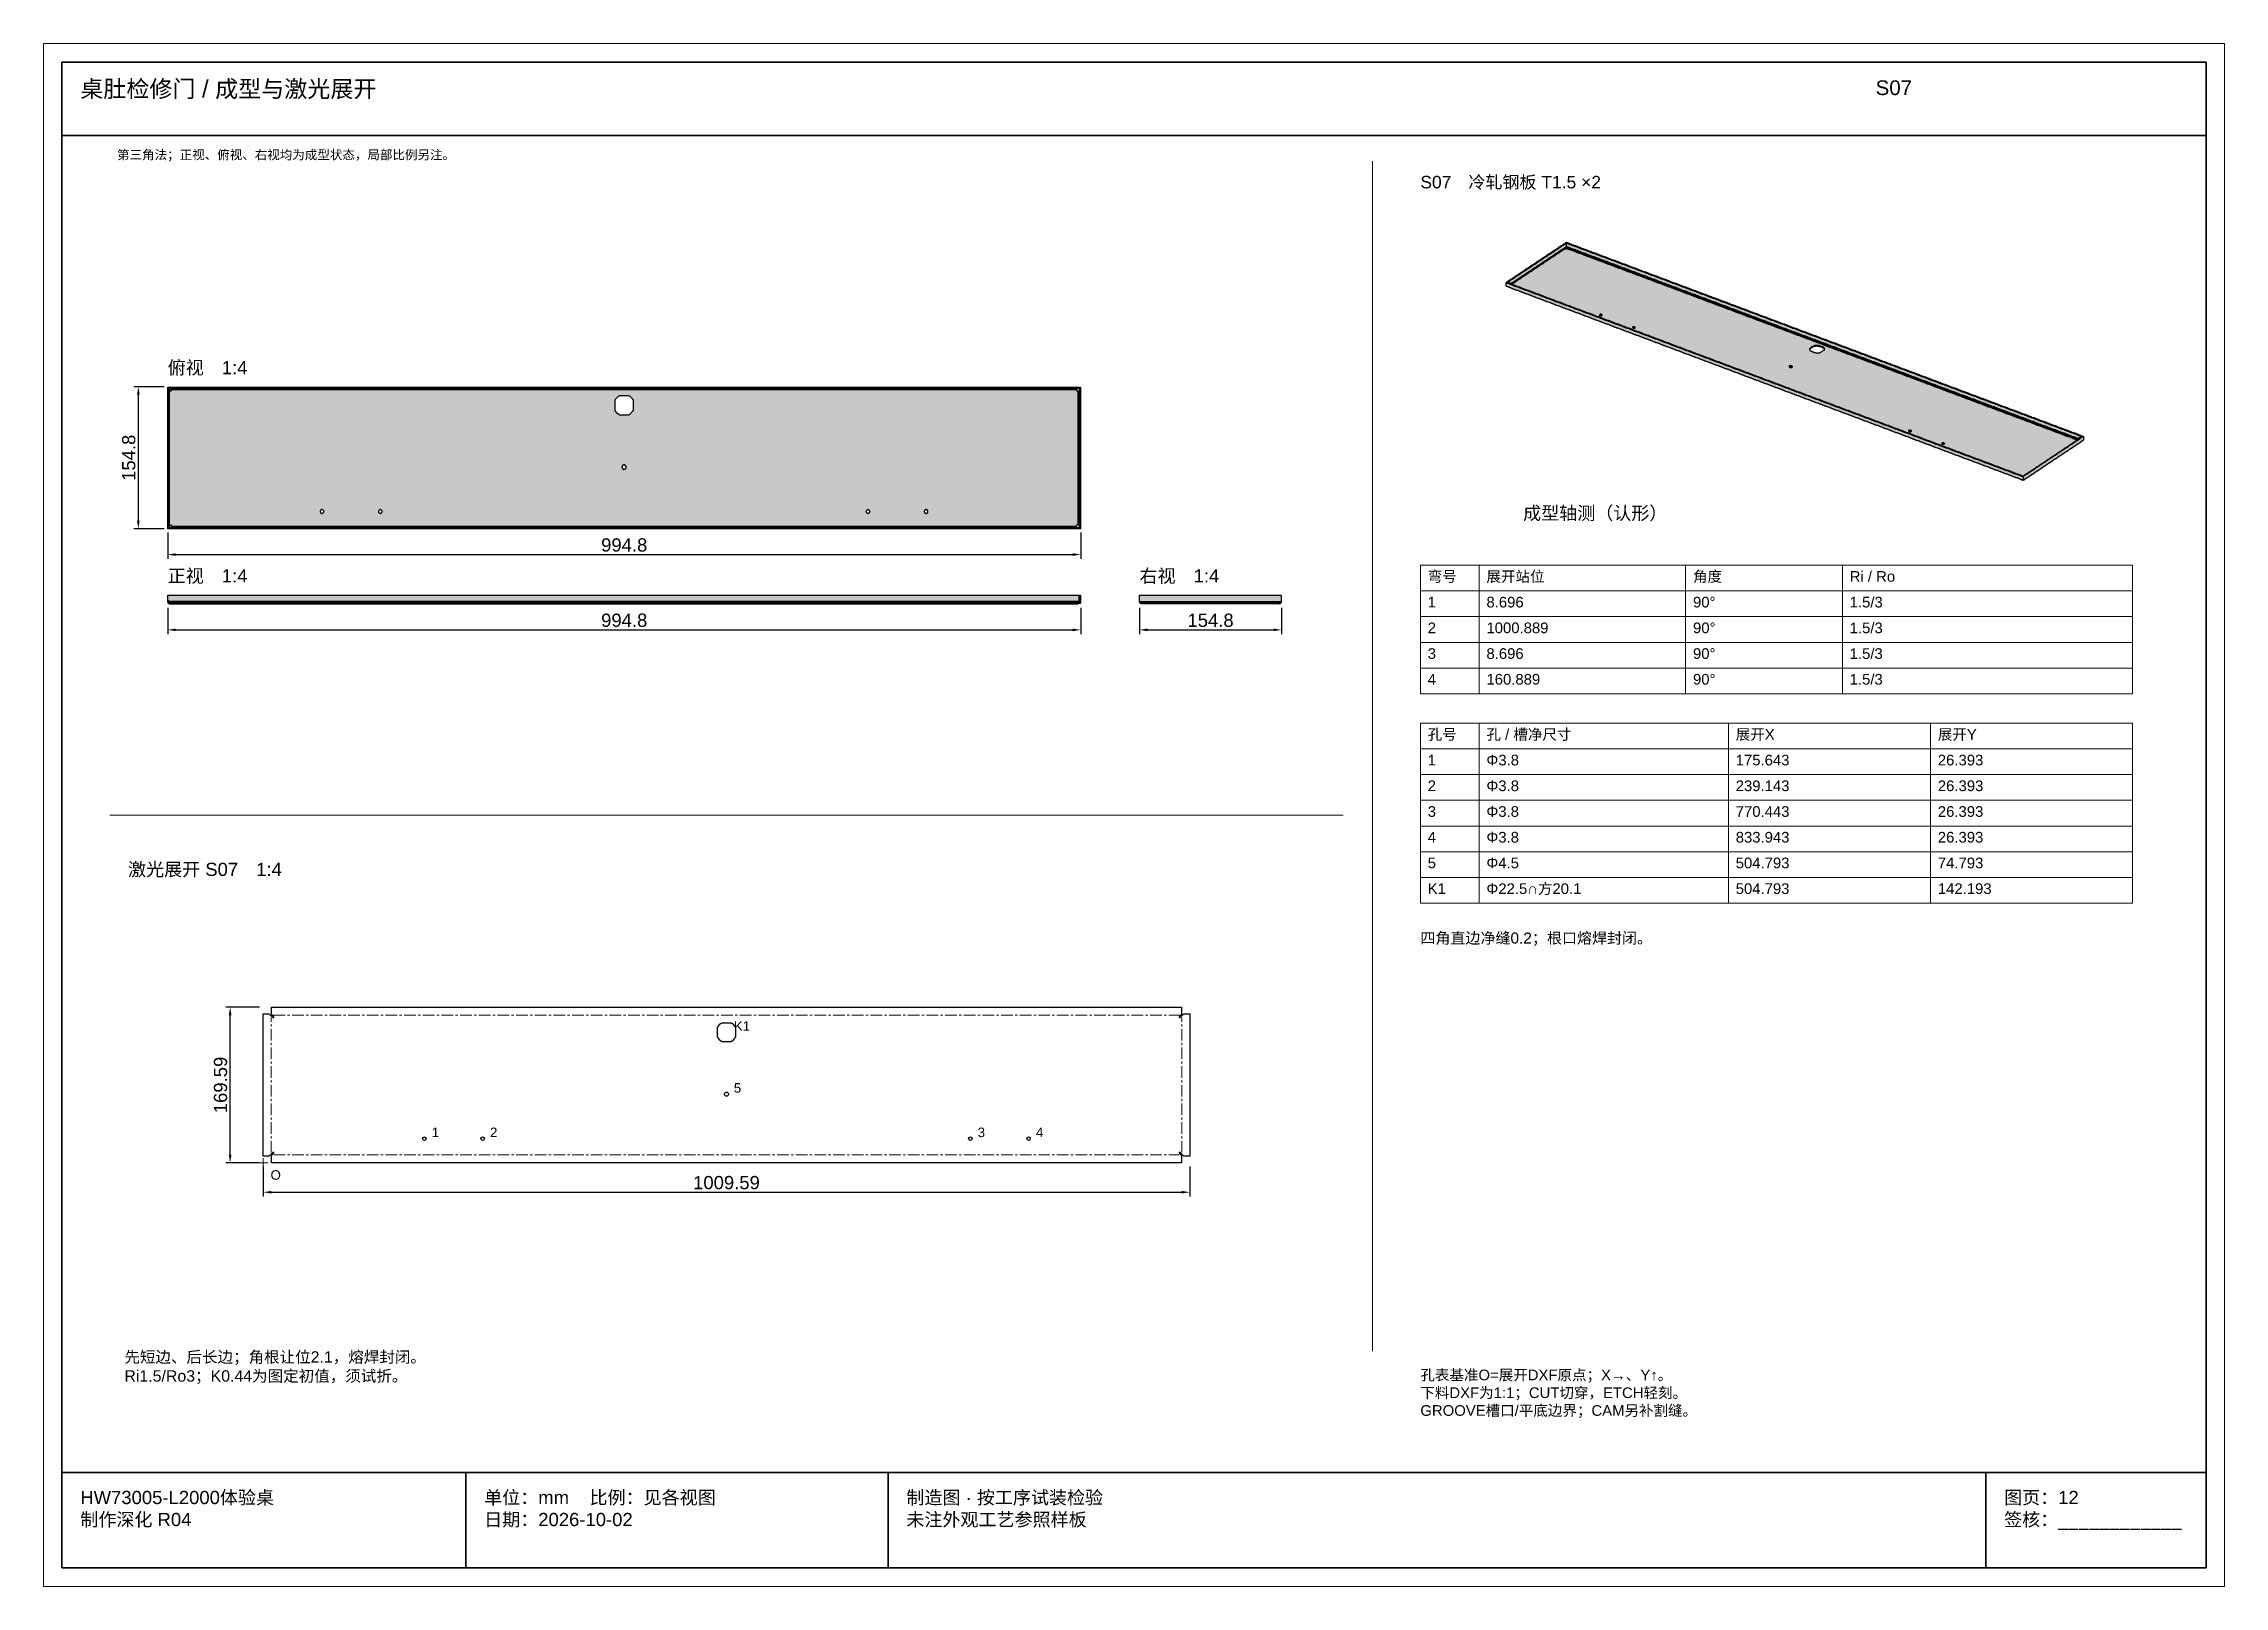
# Paper-space layout 'S07' of a CAD drawing. Header units: millimetres. Extents: x 0 to 594, y 0 to 420.
# The model-space entities are those that its viewports show. They can reach past a viewport. Long polylines and large blocks are cut down to what shows.
import ezdxf

# ---------------------------------------------------------------- set-up
doc = ezdxf.new("R2010")
doc.units = ezdxf.units.MM
doc.linetypes.add('CENTER', pattern=[5.08, 3.175, -0.635, 0.635, -0.635])
for name, color, linetype, lineweight in [('CENTER', 8, 'CENTER', 13), ('DIM', 7, 'Continuous', 13), ('FRAME', 7, 'Continuous', 35), ('HATCH', 8, 'Continuous', 9), ('NOTE', 7, 'Continuous', 18), ('OUTLINE', 7, 'Continuous', 25)]:
    doc.layers.add(name, color=color, linetype=linetype, lineweight=lineweight)
doc.styles.add('CN', font='Arial Unicode.ttf')
doc.dimstyles.new('V4', dxfattribs={"dimtxt": 3.6, "dimasz": 2.2, "dimexe": 1.2, "dimexo": 1, "dimgap": 0.8, "dimtad": 1, "dimlfac": 4, "dimdsep": 46, "dimtxsty": 'CN', "dimcen": 2.5, "dimclrd": 7, "dimclre": 7, "dimclrt": 7, "dimazin": 3, "dimtfac": 1, "dimtmove": 0, "dimatfit": 3})

psp = doc.layouts.new('S07')

msp = doc.modelspace()

# ---------------------------------------------------------------- texts
at = {"layer": 'NOTE', "attachment_point": 1, "style": 'CN'}
for s, insert, char_height, width in [('桌肚检修门 / 成型与激光展开', (132010, 410), 4.6, 484), ('S07', (132499, 410), 4, 90), ('第三角法；正视、俯视、右视均为成型状态，局部比例另注。', (132020, 391), 2.5, 360), ('S07\u3000冷轧钢板 T1.5 ×2', (132375, 384), 3.4, 200), ('俯视\u30001:4', (132033.8, 333.6), 3.6, 180), ('成型轴测（认形）', (132403, 294), 3.6, 180), ('正视\u30001:4', (132033.8, 276.9), 3.6, 180), ('右视\u30001:4', (132298.5, 276.9), 3.6, 180), ('弯号', (132377, 276.4), 2.9, 12), ('展开站位', (132393, 276.4), 2.9, 52.26), ('角度', (132449.26, 276.4), 2.9, 38.68), ('Ri / Ro', (132491.94, 276.4), 2.9, 75.06), ('1', (132377, 269.4), 2.9, 12), ('8.696', (132393, 269.4), 2.9, 52.26), ('90°', (132449.26, 269.4), 2.9, 38.68), ('1.5/3', (132491.94, 269.4), 2.9, 75.06), ('2', (132377, 262.4), 2.9, 12), ('1000.889', (132393, 262.4), 2.9, 52.26), ('90°', (132449.26, 262.4), 2.9, 38.68), ('1.5/3', (132491.94, 262.4), 2.9, 75.06), ('3', (132377, 255.4), 2.9, 12), ('8.696', (132393, 255.4), 2.9, 52.26), ('90°', (132449.26, 255.4), 2.9, 38.68), ('1.5/3', (132491.94, 255.4), 2.9, 75.06), ('4', (132377, 248.4), 2.9, 12), ('160.889', (132393, 248.4), 2.9, 52.26), ('90°', (132449.26, 248.4), 2.9, 38.68), ('1.5/3', (132491.94, 248.4), 2.9, 75.06), ('孔号', (132377, 233.4), 2.9, 12), ('孔 / 槽净尺寸', (132393, 233.4), 2.9, 63.9), ('展开X', (132460.9, 233.4), 2.9, 51.05), ('展开Y', (132515.95, 233.4), 2.9, 51.05), ('1', (132377, 226.4), 2.9, 12), ('Φ3.8', (132393, 226.4), 2.9, 63.9), ('175.643', (132460.9, 226.4), 2.9, 51.05), ('26.393', (132515.95, 226.4), 2.9, 51.05), ('2', (132377, 219.4), 2.9, 12), ('Φ3.8', (132393, 219.4), 2.9, 63.9), ('239.143', (132460.9, 219.4), 2.9, 51.05), ('26.393', (132515.95, 219.4), 2.9, 51.05), ('3', (132377, 212.4), 2.9, 12), ('Φ3.8', (132393, 212.4), 2.9, 63.9), ('770.443', (132460.9, 212.4), 2.9, 51.05), ('26.393', (132515.95, 212.4), 2.9, 51.05), ('4', (132377, 205.4), 2.9, 12), ('Φ3.8', (132393, 205.4), 2.9, 63.9), ('833.943', (132460.9, 205.4), 2.9, 51.05), ('26.393', (132515.95, 205.4), 2.9, 51.05), ('激光展开 S07\u30001:4', (132023, 197), 3.6, 180), ('5', (132377, 198.4), 2.9, 12), ('Φ4.5', (132393, 198.4), 2.9, 63.9), ('504.793', (132460.9, 198.4), 2.9, 51.05), ('74.793', (132515.95, 198.4), 2.9, 51.05), ('K1', (132377, 191.4), 2.9, 12), ('Φ22.5∩方20.1', (132393, 191.4), 2.9, 63.9), ('504.793', (132460.9, 191.4), 2.9, 51.05), ('142.193', (132515.95, 191.4), 2.9, 51.05), ('四角直边净缝0.2；根口熔焊封闭。', (132375, 178), 3, 194), ('K1', (132188, 153.85), 2.6, 18), ('5', (132188, 137), 2.6, 18), ('1', (132105.7125, 124.9), 2.6, 18), ('2', (132121.5875, 124.9), 2.6, 18), ('3', (132254.4125, 124.9), 2.6, 18), ('4', (132270.2875, 124.9), 2.6, 18), ('O', (132061.80177, 113.30177), 2.6, 10), ('先短边、后长边；角根让位2.1，熔焊封闭。\\PRi1.5/Ro3；K0.44为图定初值，须试折。', (132022, 64), 3.1, 330), ('孔表基准O=展开DXF原点；X→、Y↑。\\P下料DXF为1:1；CUT切穿，ETCH轻刻。\\PGROOVE槽口/平底边界；CAM另补割缝。', (132375, 59), 2.9, 202), ('HW73005-L2000体验桌\\P制作深化 R04', (132010, 26), 3.6, 100), ('单位：mm    比例：见各视图\\P日期：2026-10-02', (132120, 26), 3.6, 105), ('制造图 · 按工序试装检验\\P未注外观工艺参照样板', (132235, 26), 3.6, 289), ('图页：12\\P签核：____________', (132534, 26), 3.6, 55)]:
    msp.add_mtext(s, dxfattribs=dict(at, insert=insert, char_height=char_height, width=width))

# ---------------------------------------------------------------- dimensions: what is measured, and where the dimension line sits
at = {"layer": 'DIM'}
for base, p1, p2 in [((132025.8, 287.9), (132033.8, 287.9), (132033.8, 326.6)), ((132050.80177, 115.30177), (132059.80177, 115.30177), (132059.80177, 157.69823))]:
    msp.add_linear_dim(base=base, p1=p1, p2=p2, angle=90, dimstyle='V4', dxfattribs=at).render()
for base, p1, p2 in [((132033.8, 280.9), (132033.8, 287.9), (132282.5, 287.9)), ((132033.8, 260.4), (132033.8, 267.4), (132282.5, 267.4)), ((132298.5, 260.4), (132298.5, 267.4), (132337.2, 267.4)), ((132059.80177, 107.30177), (132059.80177, 115.30177), (132312.19823, 115.30177))]:
    msp.add_linear_dim(base=base, p1=p1, p2=p2, dimstyle='V4', dxfattribs=at).render()

# ---------------------------------------------------------------- hatches: boundary and pattern name
at = {"layer": 'HATCH', "true_color": 0x627d89}
h = msp.add_hatch(color=145, dxfattribs=at)
h.paths.add_polyline_path([(132555.5, 313.08333), (132555.41667, 313.08333), (132555.25, 312.91667), (132555.16667, 312.91667), (132555, 312.75), (132554.91667, 312.75), (132554.75, 312.58333), (132554.66667, 312.58333), (132554.5, 312.41667), (132554.41667, 312.41667), (132554.25, 312.25), (132554.16667, 312.25), (132554, 312.08333), (132553.91667, 312.08333), (132553.75, 311.91667), (132553.66667, 311.91667), (132553.5, 311.75), (132553.41667, 311.75), (132553.25, 311.58333), (132553.16667, 311.58333), (132553, 311.41667), (132552.91667, 311.41667), (132552.75, 311.25), (132552.66667, 311.25), (132552.5, 311.08333), (132552.41667, 311.08333), (132552.25, 310.91667), (132552.16667, 310.91667), (132552, 310.75), (132551.91667, 310.75), (132551.75, 310.58333), (132551.66667, 310.58333), (132551.5, 310.41667), (132551.41667, 310.41667), (132551.25, 310.25), (132551.16667, 310.25), (132551, 310.08333), (132550.91667, 310.08333), (132550.75, 309.91667), (132550.66667, 309.91667), (132550.5, 309.75), (132550.41667, 309.75), (132550.25, 309.58333), (132550.16667, 309.58333), (132550, 309.41667), (132549.91667, 309.41667), (132549.75, 309.25), (132549.66667, 309.25), (132549.5, 309.08333), (132549.41667, 309.08333), (132549.25, 308.91667), (132549.16667, 308.91667), (132549, 308.75), (132548.91667, 308.75), (132548.75, 308.58333), (132548.66667, 308.58333), (132548.5, 308.41667), (132548.41667, 308.41667), (132548.25, 308.25), (132548.16667, 308.25), (132548, 308.08333), (132547.91667, 308.08333), (132547.75, 307.91667), (132547.66667, 307.91667), (132547.5, 307.75), (132547.41667, 307.75), (132547.25, 307.58333), (132547.16667, 307.58333), (132547, 307.41667), (132546.91667, 307.41667), (132546.75, 307.25), (132546.66667, 307.25), (132546.5, 307.08333), (132546.41667, 307.08333), (132546.25, 306.91667), (132546.16667, 306.91667), (132546, 306.75), (132545.91667, 306.75), (132545.75, 306.58333), (132545.66667, 306.58333), (132545.5, 306.41667), (132545.41667, 306.41667), (132545.25, 306.25), (132545.16667, 306.25), (132545, 306.08333), (132544.91667, 306.08333), (132544.75, 305.91667), (132544.66667, 305.91667), (132544.5, 305.75), (132544.41667, 305.75), (132544.25, 305.58333), (132544.16667, 305.58333), (132544, 305.41667), (132543.91667, 305.41667), (132543.75, 305.25), (132543.66667, 305.25), (132543.5, 305.08333), (132543.41667, 305.08333), (132543.25, 304.91667), (132543.16667, 304.91667), (132543, 304.75), (132542.91667, 304.75), (132542.75, 304.58333), (132542.66667, 304.58333), (132542.5, 304.41667), (132542.41667, 304.41667), (132542.25, 304.25), (132542.16667, 304.25), (132542, 304.08333), (132541.91667, 304.08333), (132541.75, 303.91667), (132541.66667, 303.91667), (132541.5, 303.75), (132541.41667, 303.75), (132541.25, 303.58333), (132541.16667, 303.58333), (132541, 303.41667), (132540.91667, 303.41667), (132540.75, 303.25), (132540.66667, 303.25), (132540.5, 303.08333), (132540.41667, 303.08333), (132540.25, 302.91667), (132540.16667, 302.91667), (132540, 302.75), (132539.91667, 302.75), (132539.75, 302.58333), (132539.66667, 302.58333), (132539.25, 302.25), (132539, 302.25), (132538.91667, 302.33333), (132538.75, 302.33333), (132538.5, 302.5), (132538.33333, 302.5), (132538.25, 302.58333), (132538.08333, 302.58333), (132537.83333, 302.75), (132537.66667, 302.75), (132537.58333, 302.83333), (132537.41667, 302.83333), (132537.16667, 303), (132537, 303), (132536.91667, 303.08333), (132536.75, 303.08333), (132536.5, 303.25), (132536.33333, 303.25), (132536.25, 303.33333), (132536.08333, 303.33333), (132535.83333, 303.5), (132535.66667, 303.5), (132535.58333, 303.58333), (132535.41667, 303.58333), (132535.16667, 303.75), (132535, 303.75), (132534.91667, 303.83333), (132534.75, 303.83333), (132534.5, 304), (132534.33333, 304), (132534.25, 304.08333), (132534.08333, 304.08333), (132533.83333, 304.25), (132533.66667, 304.25), (132533.58333, 304.33333), (132533.41667, 304.33333), (132533.16667, 304.5), (132533, 304.5), (132532.91667, 304.58333), (132532.75, 304.58333), (132532.5, 304.75), (132532.33333, 304.75), (132532.25, 304.83333), (132532.08333, 304.83333), (132531.83333, 305), (132531.66667, 305), (132531.58333, 305.08333), (132531.41667, 305.08333), (132531.16667, 305.25), (132531, 305.25), (132530.91667, 305.33333), (132530.75, 305.33333), (132530.5, 305.5), (132530.33333, 305.5), (132530.25, 305.58333), (132530.08333, 305.58333), (132529.83333, 305.75), (132529.66667, 305.75), (132529.58333, 305.83333), (132529.41667, 305.83333), (132529.16667, 306), (132529, 306), (132528.91667, 306.08333), (132528.75, 306.08333), (132528.5, 306.25), (132528.33333, 306.25), (132528.25, 306.33333), (132528.08333, 306.33333), (132527.83333, 306.5), (132527.66667, 306.5), (132527.58333, 306.58333), (132527.41667, 306.58333), (132527.16667, 306.75), (132527, 306.75), (132526.91667, 306.83333), (132526.75, 306.83333), (132526.5, 307), (132526.33333, 307), (132526.25, 307.08333), (132526.08333, 307.08333), (132525.83333, 307.25), (132525.66667, 307.25), (132525.58333, 307.33333), (132525.41667, 307.33333), (132525.16667, 307.5), (132525, 307.5), (132524.91667, 307.58333), (132524.75, 307.58333), (132524.5, 307.75), (132524.33333, 307.75), (132524.25, 307.83333), (132524.08333, 307.83333), (132523.83333, 308), (132523.66667, 308), (132523.58333, 308.08333), (132523.41667, 308.08333), (132523.16667, 308.25), (132523, 308.25), (132522.91667, 308.33333), (132522.75, 308.33333), (132522.5, 308.5), (132522.33333, 308.5), (132522.25, 308.58333), (132522.08333, 308.58333), (132521.83333, 308.75), (132521.66667, 308.75), (132521.58333, 308.83333), (132521.41667, 308.83333), (132521.16667, 309), (132521, 309), (132520.91667, 309.08333), (132520.75, 309.08333), (132520.5, 309.25), (132520.33333, 309.25), (132520.25, 309.33333), (132520.08333, 309.33333), (132519.83333, 309.5), (132519.66667, 309.5), (132519.58333, 309.58333), (132519.41667, 309.58333), (132519.16667, 309.75), (132519, 309.75), (132518.91667, 309.83333), (132518.75, 309.83333), (132518.5, 310), (132518.33333, 310), (132518.25, 310.08333), (132518.08333, 310.08333), (132517.83333, 310.25), (132517.66667, 310.25), (132517.58333, 310.33333), (132517.41667, 310.33333), (132517.16667, 310.5), (132517, 310.5), (132516.91667, 310.58333), (132516.75, 310.58333), (132516.5, 310.75), (132516.33333, 310.75), (132516.25, 310.83333), (132516.08333, 310.83333), (132515.83333, 311), (132515.66667, 311), (132515.58333, 311.08333), (132515.41667, 311.08333), (132515.16667, 311.25), (132515, 311.25), (132514.91667, 311.33333), (132514.75, 311.33333), (132514.5, 311.5), (132514.33333, 311.5), (132514.25, 311.58333), (132514.08333, 311.58333), (132513.83333, 311.75), (132513.66667, 311.75), (132513.58333, 311.83333), (132513.41667, 311.83333), (132513.16667, 312), (132513, 312), (132512.91667, 312.08333), (132512.75, 312.08333), (132512.5, 312.25), (132512.33333, 312.25), (132512.25, 312.33333), (132512.08333, 312.33333), (132511.83333, 312.5), (132511.66667, 312.5), (132511.58333, 312.58333), (132511.41667, 312.58333), (132511.16667, 312.75), (132511, 312.75), (132510.91667, 312.83333), (132510.75, 312.83333), (132510.5, 313), (132510.33333, 313), (132510.25, 313.08333), (132510.08333, 313.08333), (132509.83333, 313.25), (132509.66667, 313.25), (132509.58333, 313.33333), (132509.41667, 313.33333), (132509.16667, 313.5), (132509, 313.5), (132508.91667, 313.58333), (132508.75, 313.58333), (132508.5, 313.75), (132508.33333, 313.75), (132508.25, 313.83333), (132508.08333, 313.83333), (132507.83333, 314), (132507.66667, 314), (132507.58333, 314.08333), (132507.41667, 314.08333), (132507.16667, 314.25), (132507, 314.25), (132506.91667, 314.33333), (132506.75, 314.33333), (132506.5, 314.5), (132506.33333, 314.5), (132506.25, 314.58333), (132506.08333, 314.58333), (132505.83333, 314.75), (132505.66667, 314.75), (132505.58333, 314.83333), (132505.41667, 314.83333), (132505.16667, 315), (132505, 315), (132504.91667, 315.08333), (132504.75, 315.08333), (132504.5, 315.25), (132504.33333, 315.25), (132504.25, 315.33333), (132504.08333, 315.33333), (132503.83333, 315.5), (132503.66667, 315.5), (132503.58333, 315.58333), (132503.41667, 315.58333), (132503.16667, 315.75), (132503, 315.75), (132502.91667, 315.83333), (132502.75, 315.83333), (132502.5, 316), (132502.33333, 316), (132502.25, 316.08333), (132502.08333, 316.08333), (132501.83333, 316.25), (132501.66667, 316.25), (132501.58333, 316.33333), (132501.41667, 316.33333), (132501.16667, 316.5), (132501, 316.5), (132500.91667, 316.58333), (132500.75, 316.58333), (132500.5, 316.75), (132500.33333, 316.75), (132500.25, 316.83333), (132500.08333, 316.83333), (132499.83333, 317), (132499.66667, 317), (132499.58333, 317.08333), (132499.41667, 317.08333), (132499.16667, 317.25), (132499, 317.25), (132498.91667, 317.33333), (132498.75, 317.33333), (132498.5, 317.5), (132498.33333, 317.5), (132498.25, 317.58333), (132498.08333, 317.58333), (132497.83333, 317.75), (132497.66667, 317.75), (132497.58333, 317.83333), (132497.41667, 317.83333), (132497.16667, 318), (132497, 318), (132496.91667, 318.08333), (132496.75, 318.08333), (132496.5, 318.25), (132496.33333, 318.25), (132496.25, 318.33333), (132496.08333, 318.33333), (132495.83333, 318.5), (132495.66667, 318.5), (132495.58333, 318.58333), (132495.41667, 318.58333), (132495.16667, 318.75), (132495, 318.75), (132494.91667, 318.83333), (132494.75, 318.83333), (132494.5, 319), (132494.33333, 319), (132494.25, 319.08333), (132494.08333, 319.08333), (132493.83333, 319.25), (132493.66667, 319.25), (132493.58333, 319.33333), (132493.41667, 319.33333), (132493.16667, 319.5), (132493, 319.5), (132492.91667, 319.58333), (132492.75, 319.58333), (132492.5, 319.75), (132492.33333, 319.75), (132492.25, 319.83333), (132492.08333, 319.83333), (132491.83333, 320), (132491.66667, 320), (132491.58333, 320.08333), (132491.41667, 320.08333), (132491.16667, 320.25), (132491, 320.25), (132490.91667, 320.33333), (132490.75, 320.33333), (132490.5, 320.5), (132490.33333, 320.5), (132490.25, 320.58333), (132490.08333, 320.58333), (132489.83333, 320.75), (132489.66667, 320.75), (132489.58333, 320.83333), (132489.41667, 320.83333), (132489.16667, 321), (132489, 321), (132488.91667, 321.08333), (132488.75, 321.08333), (132488.5, 321.25), (132488.33333, 321.25), (132488.25, 321.33333), (132488.08333, 321.33333), (132487.83333, 321.5), (132487.66667, 321.5), (132487.58333, 321.58333), (132487.41667, 321.58333), (132487.16667, 321.75), (132487, 321.75), (132486.91667, 321.83333), (132486.75, 321.83333), (132486.5, 322), (132486.33333, 322), (132486.25, 322.08333), (132486.08333, 322.08333), (132485.83333, 322.25), (132485.66667, 322.25), (132485.58333, 322.33333), (132485.41667, 322.33333), (132485.16667, 322.5), (132485, 322.5), (132484.91667, 322.58333), (132484.75, 322.58333), (132484.5, 322.75), (132484.33333, 322.75), (132484.25, 322.83333), (132484.08333, 322.83333), (132483.83333, 323), (132483.66667, 323), (132483.58333, 323.08333), (132483.41667, 323.08333), (132483.16667, 323.25), (132483, 323.25), (132482.91667, 323.33333), (132482.75, 323.33333), (132482.5, 323.5), (132482.33333, 323.5), (132482.25, 323.58333), (132482.08333, 323.58333), (132481.83333, 323.75), (132481.66667, 323.75), (132481.58333, 323.83333), (132481.41667, 323.83333), (132481.16667, 324), (132481, 324), (132480.91667, 324.08333), (132480.75, 324.08333), (132480.5, 324.25), (132480.33333, 324.25), (132480.25, 324.33333), (132480.08333, 324.33333), (132479.83333, 324.5), (132479.66667, 324.5), (132479.58333, 324.58333), (132479.41667, 324.58333), (132479.16667, 324.75), (132479, 324.75), (132478.91667, 324.83333), (132478.75, 324.83333), (132478.5, 325), (132478.33333, 325), (132478.25, 325.08333), (132478.08333, 325.08333), (132477.83333, 325.25), (132477.66667, 325.25), (132477.58333, 325.33333), (132477.41667, 325.33333), (132477.16667, 325.5), (132477, 325.5), (132476.91667, 325.58333), (132476.75, 325.58333), (132476.5, 325.75), (132476.33333, 325.75), (132476.25, 325.83333), (132476.08333, 325.83333), (132475.83333, 326), (132475.66667, 326), (132475.58333, 326.08333), (132475.41667, 326.08333), (132475.16667, 326.25), (132475, 326.25), (132474.91667, 326.33333), (132474.75, 326.33333), (132474.5, 326.5), (132474.33333, 326.5), (132474.25, 326.58333), (132474.08333, 326.58333), (132473.83333, 326.75), (132473.66667, 326.75), (132473.58333, 326.83333), (132473.41667, 326.83333), (132473.16667, 327), (132473, 327), (132472.91667, 327.08333), (132472.75, 327.08333), (132472.5, 327.25), (132472.33333, 327.25), (132472.25, 327.33333), (132472.08333, 327.33333), (132471.83333, 327.5), (132471.66667, 327.5), (132471.58333, 327.58333), (132471.41667, 327.58333), (132471.16667, 327.75), (132471, 327.75), (132470.91667, 327.83333), (132470.75, 327.83333), (132470.5, 328), (132470.33333, 328), (132470.25, 328.08333), (132470.08333, 328.08333), (132469.83333, 328.25), (132469.66667, 328.25), (132469.58333, 328.33333), (132469.41667, 328.33333), (132469.16667, 328.5), (132469, 328.5), (132468.91667, 328.58333), (132468.75, 328.58333), (132468.5, 328.75), (132468.33333, 328.75), (132468.25, 328.83333), (132468.08333, 328.83333), (132467.83333, 329), (132467.66667, 329), (132467.58333, 329.08333), (132467.41667, 329.08333), (132467.16667, 329.25), (132467, 329.25), (132466.91667, 329.33333), (132466.75, 329.33333), (132466.5, 329.5), (132466.33333, 329.5), (132466.25, 329.58333), (132466.08333, 329.58333), (132465.83333, 329.75), (132465.66667, 329.75), (132465.58333, 329.83333), (132465.41667, 329.83333), (132465.16667, 330), (132465, 330), (132464.91667, 330.08333), (132464.75, 330.08333), (132464.5, 330.25), (132464.33333, 330.25), (132464.25, 330.33333), (132464.08333, 330.33333), (132463.83333, 330.5), (132463.66667, 330.5), (132463.58333, 330.58333), (132463.41667, 330.58333), (132463.16667, 330.75), (132463, 330.75), (132462.91667, 330.83333), (132462.75, 330.83333), (132462.5, 331), (132462.33333, 331), (132462.25, 331.08333), (132462.08333, 331.08333), (132461.83333, 331.25), (132461.66667, 331.25), (132461.58333, 331.33333), (132461.41667, 331.33333), (132461.16667, 331.5), (132461, 331.5), (132460.91667, 331.58333), (132460.75, 331.58333), (132460.5, 331.75), (132460.33333, 331.75), (132460.25, 331.83333), (132460.08333, 331.83333), (132459.83333, 332), (132459.66667, 332), (132459.58333, 332.08333), (132459.41667, 332.08333), (132459.16667, 332.25), (132459, 332.25), (132458.91667, 332.33333), (132458.75, 332.33333), (132458.5, 332.5), (132458.33333, 332.5), (132458.25, 332.58333), (132458.08333, 332.58333), (132457.83333, 332.75), (132457.66667, 332.75), (132457.58333, 332.83333), (132457.41667, 332.83333), (132457.16667, 333), (132457, 333), (132456.91667, 333.08333), (132456.75, 333.08333), (132456.5, 333.25), (132456.33333, 333.25), (132456.25, 333.33333), (132456.08333, 333.33333), (132455.83333, 333.5), (132455.66667, 333.5), (132455.58333, 333.58333), (132455.41667, 333.58333), (132455.16667, 333.75), (132455, 333.75), (132454.91667, 333.83333), (132454.75, 333.83333), (132454.5, 334), (132454.33333, 334), (132454.25, 334.08333), (132454.08333, 334.08333), (132453.83333, 334.25), (132453.66667, 334.25), (132453.58333, 334.33333), (132453.41667, 334.33333), (132453.16667, 334.5), (132453, 334.5), (132452.91667, 334.58333), (132452.75, 334.58333), (132452.5, 334.75), (132452.33333, 334.75), (132452.25, 334.83333), (132452.08333, 334.83333), (132451.83333, 335), (132451.66667, 335), (132451.58333, 335.08333), (132451.41667, 335.08333), (132451.16667, 335.25), (132451, 335.25), (132450.91667, 335.33333), (132450.75, 335.33333), (132450.5, 335.5), (132450.33333, 335.5), (132450.25, 335.58333), (132450.08333, 335.58333), (132449.83333, 335.75), (132449.66667, 335.75), (132449.58333, 335.83333), (132449.41667, 335.83333), (132449.16667, 336), (132449, 336), (132448.91667, 336.08333), (132448.75, 336.08333), (132448.5, 336.25), (132448.33333, 336.25), (132448.25, 336.33333), (132448.08333, 336.33333), (132447.83333, 336.5), (132447.66667, 336.5), (132447.58333, 336.58333), (132447.41667, 336.58333), (132447.16667, 336.75), (132447, 336.75), (132446.91667, 336.83333), (132446.75, 336.83333), (132446.5, 337), (132446.33333, 337), (132446.25, 337.08333), (132446.08333, 337.08333), (132445.83333, 337.25), (132445.66667, 337.25), (132445.58333, 337.33333), (132445.41667, 337.33333), (132445.16667, 337.5), (132445, 337.5), (132444.91667, 337.58333), (132444.75, 337.58333), (132444.5, 337.75), (132444.33333, 337.75), (132444.25, 337.83333), (132444.08333, 337.83333), (132443.83333, 338), (132443.66667, 338), (132443.58333, 338.08333), (132443.41667, 338.08333), (132443.16667, 338.25), (132443, 338.25), (132442.91667, 338.33333), (132442.75, 338.33333), (132442.5, 338.5), (132442.33333, 338.5), (132442.25, 338.58333), (132442.08333, 338.58333), (132441.83333, 338.75), (132441.66667, 338.75), (132441.58333, 338.83333), (132441.41667, 338.83333), (132441.16667, 339), (132441, 339), (132440.91667, 339.08333), (132440.75, 339.08333), (132440.5, 339.25), (132440.33333, 339.25), (132440.25, 339.33333), (132440.08333, 339.33333), (132439.83333, 339.5), (132439.66667, 339.5), (132439.58333, 339.58333), (132439.41667, 339.58333), (132439.16667, 339.75), (132439, 339.75), (132438.91667, 339.83333), (132438.75, 339.83333), (132438.5, 340), (132438.33333, 340), (132438.25, 340.08333), (132438.08333, 340.08333), (132437.83333, 340.25), (132437.66667, 340.25), (132437.58333, 340.33333), (132437.41667, 340.33333), (132437.16667, 340.5), (132437, 340.5), (132436.91667, 340.58333), (132436.75, 340.58333), (132436.5, 340.75), (132436.33333, 340.75), (132436.25, 340.83333), (132436.08333, 340.83333), (132435.83333, 341), (132435.66667, 341), (132435.58333, 341.08333), (132435.41667, 341.08333), (132435.16667, 341.25), (132435, 341.25), (132434.91667, 341.33333), (132434.75, 341.33333), (132434.5, 341.5), (132434.33333, 341.5), (132434.25, 341.58333), (132434.08333, 341.58333), (132433.83333, 341.75), (132433.66667, 341.75), (132433.58333, 341.83333), (132433.41667, 341.83333), (132433.16667, 342), (132433, 342), (132432.91667, 342.08333), (132432.75, 342.08333), (132432.5, 342.25), (132432.33333, 342.25), (132432.25, 342.33333), (132432.08333, 342.33333), (132431.83333, 342.5), (132431.66667, 342.5), (132431.58333, 342.58333), (132431.41667, 342.58333), (132431.16667, 342.75), (132431, 342.75), (132430.91667, 342.83333), (132430.75, 342.83333), (132430.5, 343), (132430.33333, 343), (132430.25, 343.08333), (132430.08333, 343.08333), (132429.83333, 343.25), (132429.66667, 343.25), (132429.58333, 343.33333), (132429.41667, 343.33333), (132429.16667, 343.5), (132429, 343.5), (132428.91667, 343.58333), (132428.75, 343.58333), (132428.5, 343.75), (132428.33333, 343.75), (132428.25, 343.83333), (132428.08333, 343.83333), (132427.83333, 344), (132427.66667, 344), (132427.58333, 344.08333), (132427.41667, 344.08333), (132427.16667, 344.25), (132427, 344.25), (132426.91667, 344.33333), (132426.75, 344.33333), (132426.5, 344.5), (132426.33333, 344.5), (132426.25, 344.58333), (132426.08333, 344.58333), (132425.83333, 344.75), (132425.66667, 344.75), (132425.58333, 344.83333), (132425.41667, 344.83333), (132425.16667, 345), (132425, 345), (132424.91667, 345.08333), (132424.75, 345.08333), (132424.5, 345.25), (132424.33333, 345.25), (132424.25, 345.33333), (132424.08333, 345.33333), (132423.83333, 345.5), (132423.66667, 345.5), (132423.58333, 345.58333), (132423.41667, 345.58333), (132423.16667, 345.75), (132423, 345.75), (132422.91667, 345.83333), (132422.75, 345.83333), (132422.5, 346), (132422.33333, 346), (132422.25, 346.08333), (132422.08333, 346.08333), (132421.83333, 346.25), (132421.66667, 346.25), (132421.58333, 346.33333), (132421.41667, 346.33333), (132421.16667, 346.5), (132421, 346.5), (132420.91667, 346.58333), (132420.75, 346.58333), (132420.5, 346.75), (132420.33333, 346.75), (132420.25, 346.83333), (132420.08333, 346.83333), (132419.83333, 347), (132419.66667, 347), (132419.58333, 347.08333), (132419.41667, 347.08333), (132419.16667, 347.25), (132419, 347.25), (132418.91667, 347.33333), (132418.75, 347.33333), (132418.5, 347.5), (132418.33333, 347.5), (132418.25, 347.58333), (132418.08333, 347.58333), (132417.83333, 347.75), (132417.66667, 347.75), (132417.58333, 347.83333), (132417.41667, 347.83333), (132417.16667, 348), (132417, 348), (132416.91667, 348.08333), (132416.75, 348.08333), (132416.5, 348.25), (132416.33333, 348.25), (132416.25, 348.33333), (132416.08333, 348.33333), (132415.83333, 348.5), (132415.66667, 348.5), (132415.58333, 348.58333), (132415.41667, 348.58333), (132415.16667, 348.75), (132415, 348.75), (132414.91667, 348.83333), (132414.75, 348.83333), (132414.5, 349), (132414.33333, 349), (132414.25, 349.08333), (132414.08333, 349.08333), (132413.83333, 349.25), (132413.66667, 349.25), (132413.58333, 349.33333), (132413.41667, 349.33333), (132413.16667, 349.5), (132413, 349.5), (132412.91667, 349.58333), (132412.75, 349.58333), (132412.5, 349.75), (132412.33333, 349.75), (132412.25, 349.83333), (132412.08333, 349.83333), (132411.83333, 350), (132411.66667, 350), (132411.58333, 350.08333), (132411.41667, 350.08333), (132411.16667, 350.25), (132411, 350.25), (132410.91667, 350.33333), (132410.75, 350.33333), (132410.5, 350.5), (132410.33333, 350.5), (132410.25, 350.58333), (132410.08333, 350.58333), (132409.83333, 350.75), (132409.66667, 350.75), (132409.58333, 350.83333), (132409.41667, 350.83333), (132409.16667, 351), (132409, 351), (132408.91667, 351.08333), (132408.75, 351.08333), (132408.5, 351.25), (132408.33333, 351.25), (132408.25, 351.33333), (132408.08333, 351.33333), (132407.83333, 351.5), (132407.66667, 351.5), (132407.58333, 351.58333), (132407.41667, 351.58333), (132407.16667, 351.75), (132407, 351.75), (132406.91667, 351.83333), (132406.75, 351.83333), (132406.5, 352), (132406.33333, 352), (132406.25, 352.08333), (132406.08333, 352.08333), (132405.83333, 352.25), (132405.66667, 352.25), (132405.58333, 352.33333), (132405.41667, 352.33333), (132405.16667, 352.5), (132405, 352.5), (132404.91667, 352.58333), (132404.75, 352.58333), (132404.5, 352.75), (132404.33333, 352.75), (132404.25, 352.83333), (132404.08333, 352.83333), (132403.83333, 353), (132403.66667, 353), (132403.58333, 353.08333), (132403.41667, 353.08333), (132403.16667, 353.25), (132403, 353.25), (132402.91667, 353.33333), (132402.75, 353.33333), (132402.5, 353.5), (132402.33333, 353.5), (132402.25, 353.58333), (132402.08333, 353.58333), (132401.83333, 353.75), (132401.66667, 353.75), (132401.58333, 353.83333), (132401.41667, 353.83333), (132401.16667, 354), (132401, 354), (132400.91667, 354.08333), (132400.75, 354.08333), (132400.5, 354.25), (132400.33333, 354.25), (132400.25, 354.33333), (132400.08333, 354.33333), (132399.83333, 354.5), (132399.66667, 354.5), (132399.58333, 354.58333), (132399.41667, 354.58333), (132399.16667, 354.75), (132399, 354.75), (132398.91667, 354.83333), (132398.75, 354.83333), (132398.5, 355), (132398.33333, 355), (132398.41667, 355), (132398.58333, 355.16667), (132398.66667, 355.16667), (132398.83333, 355.33333), (132398.91667, 355.33333), (132399.08333, 355.5), (132399.16667, 355.5), (132399.33333, 355.66667), (132399.41667, 355.66667), (132399.58333, 355.83333), (132399.66667, 355.83333), (132399.83333, 356), (132399.91667, 356), (132400.08333, 356.16667), (132400.16667, 356.16667), (132400.33333, 356.33333), (132400.41667, 356.33333), (132400.58333, 356.5), (132400.66667, 356.5), (132400.83333, 356.66667), (132400.91667, 356.66667), (132401.08333, 356.83333), (132401.16667, 356.83333), (132401.33333, 357), (132401.41667, 357), (132401.58333, 357.16667), (132401.66667, 357.16667), (132401.83333, 357.33333), (132401.91667, 357.33333), (132402.08333, 357.5), (132402.16667, 357.5), (132402.33333, 357.66667), (132402.41667, 357.66667), (132402.58333, 357.83333), (132402.66667, 357.83333), (132402.83333, 358), (132402.91667, 358), (132403.08333, 358.16667), (132403.16667, 358.16667), (132403.33333, 358.33333), (132403.41667, 358.33333), (132403.58333, 358.5), (132403.66667, 358.5), (132403.83333, 358.66667), (132403.91667, 358.66667), (132404.08333, 358.83333), (132404.16667, 358.83333), (132404.33333, 359), (132404.41667, 359), (132404.58333, 359.16667), (132404.66667, 359.16667), (132404.83333, 359.33333), (132404.91667, 359.33333), (132405.08333, 359.5), (132405.16667, 359.5), (132405.33333, 359.66667), (132405.41667, 359.66667), (132405.58333, 359.83333), (132405.66667, 359.83333), (132405.83333, 360), (132405.91667, 360), (132406.08333, 360.16667), (132406.16667, 360.16667), (132406.33333, 360.33333), (132406.41667, 360.33333), (132406.58333, 360.5), (132406.66667, 360.5), (132406.83333, 360.66667), (132406.91667, 360.66667), (132407.08333, 360.83333), (132407.16667, 360.83333), (132407.33333, 361), (132407.41667, 361), (132407.58333, 361.16667), (132407.66667, 361.16667), (132407.83333, 361.33333), (132407.91667, 361.33333), (132408.08333, 361.5), (132408.16667, 361.5), (132408.33333, 361.66667), (132408.41667, 361.66667), (132408.58333, 361.83333), (132408.66667, 361.83333), (132408.83333, 362), (132408.91667, 362), (132409.08333, 362.16667), (132409.16667, 362.16667), (132409.33333, 362.33333), (132409.41667, 362.33333), (132409.58333, 362.5), (132409.66667, 362.5), (132409.83333, 362.66667), (132409.91667, 362.66667), (132410.08333, 362.83333), (132410.16667, 362.83333), (132410.33333, 363), (132410.41667, 363), (132410.58333, 363.16667), (132410.66667, 363.16667), (132410.83333, 363.33333), (132410.91667, 363.33333), (132411.08333, 363.5), (132411.16667, 363.5), (132411.33333, 363.66667), (132411.41667, 363.66667), (132411.58333, 363.83333), (132411.66667, 363.83333), (132411.83333, 364), (132411.91667, 364), (132412.08333, 364.16667), (132412.16667, 364.16667), (132412.33333, 364.33333), (132412.41667, 364.33333), (132412.58333, 364.5), (132412.66667, 364.5), (132412.83333, 364.66667), (132412.91667, 364.66667), (132413.08333, 364.83333), (132413.16667, 364.83333), (132413.33333, 365), (132413.41667, 365), (132413.58333, 365.16667), (132413.66667, 365.16667), (132413.83333, 365.33333), (132413.91667, 365.33333), (132414.08333, 365.5), (132414.16667, 365.5), (132414.58333, 365.83333), (132414.83333, 365.91667), (132414.83333, 365.83333), (132414.91667, 365.75), (132415, 365.83333), (132415.08333, 365.75), (132415.25, 365.75), (132415.33333, 365.66667), (132415.5, 365.66667), (132415.75, 365.5), (132415.91667, 365.5), (132416, 365.41667), (132416.16667, 365.41667), (132416.41667, 365.25), (132416.58333, 365.25), (132416.66667, 365.16667), (132416.83333, 365.16667), (132417.08333, 365), (132417.25, 365), (132417.33333, 364.91667), (132417.5, 364.91667), (132417.75, 364.75), (132417.91667, 364.75), (132418, 364.66667), (132418.16667, 364.66667), (132418.41667, 364.5), (132418.58333, 364.5), (132418.66667, 364.41667), (132418.83333, 364.41667), (132419.08333, 364.25), (132419.25, 364.25), (132419.33333, 364.16667), (132419.5, 364.16667), (132419.75, 364), (132419.91667, 364), (132420, 363.91667), (132420.16667, 363.91667), (132420.41667, 363.75), (132420.58333, 363.75), (132420.66667, 363.66667), (132420.83333, 363.66667), (132421.08333, 363.5), (132421.25, 363.5), (132421.33333, 363.41667), (132421.5, 363.41667), (132421.75, 363.25), (132421.91667, 363.25), (132422, 363.16667), (132422.16667, 363.16667), (132422.41667, 363), (132422.58333, 363), (132422.66667, 362.91667), (132422.83333, 362.91667), (132423.08333, 362.75), (132423.25, 362.75), (132423.33333, 362.66667), (132423.5, 362.66667), (132423.75, 362.5), (132423.91667, 362.5), (132424, 362.41667), (132424.16667, 362.41667), (132424.41667, 362.25), (132424.58333, 362.25), (132424.66667, 362.16667), (132424.83333, 362.16667), (132425.08333, 362), (132425.25, 362), (132425.33333, 361.91667), (132425.5, 361.91667), (132425.75, 361.75), (132425.91667, 361.75), (132426, 361.66667), (132426.16667, 361.66667), (132426.41667, 361.5), (132426.58333, 361.5), (132426.66667, 361.41667), (132426.83333, 361.41667), (132427.08333, 361.25), (132427.25, 361.25), (132427.33333, 361.16667), (132427.5, 361.16667), (132427.75, 361), (132427.91667, 361), (132428, 360.91667), (132428.16667, 360.91667), (132428.41667, 360.75), (132428.58333, 360.75), (132428.66667, 360.66667), (132428.83333, 360.66667), (132429.08333, 360.5), (132429.25, 360.5), (132429.33333, 360.41667), (132429.5, 360.41667), (132429.75, 360.25), (132429.91667, 360.25), (132430, 360.16667), (132430.16667, 360.16667), (132430.41667, 360), (132430.58333, 360), (132430.66667, 359.91667), (132430.83333, 359.91667), (132431.08333, 359.75), (132431.25, 359.75), (132431.33333, 359.66667), (132431.5, 359.66667), (132431.75, 359.5), (132431.91667, 359.5), (132432, 359.41667), (132432.16667, 359.41667), (132432.41667, 359.25), (132432.58333, 359.25), (132432.66667, 359.16667), (132432.83333, 359.16667), (132433.08333, 359), (132433.25, 359), (132433.33333, 358.91667), (132433.5, 358.91667), (132433.75, 358.75), (132433.91667, 358.75), (132434, 358.66667), (132434.16667, 358.66667), (132434.41667, 358.5), (132434.58333, 358.5), (132434.66667, 358.41667), (132434.83333, 358.41667), (132435.08333, 358.25), (132435.25, 358.25), (132435.33333, 358.16667), (132435.5, 358.16667), (132435.75, 358), (132435.91667, 358), (132436, 357.91667), (132436.16667, 357.91667), (132436.41667, 357.75), (132436.58333, 357.75), (132436.66667, 357.66667), (132436.83333, 357.66667), (132437.08333, 357.5), (132437.25, 357.5), (132437.33333, 357.41667), (132437.5, 357.41667), (132437.75, 357.25), (132437.91667, 357.25), (132438, 357.16667), (132438.16667, 357.16667), (132438.41667, 357), (132438.58333, 357), (132438.66667, 356.91667), (132438.83333, 356.91667), (132439.08333, 356.75), (132439.25, 356.75), (132439.33333, 356.66667), (132439.5, 356.66667), (132439.75, 356.5), (132439.91667, 356.5), (132440, 356.41667), (132440.16667, 356.41667), (132440.41667, 356.25), (132440.58333, 356.25), (132440.66667, 356.16667), (132440.83333, 356.16667), (132441.08333, 356), (132441.25, 356), (132441.33333, 355.91667), (132441.5, 355.91667), (132441.75, 355.75), (132441.91667, 355.75), (132442, 355.66667), (132442.16667, 355.66667), (132442.41667, 355.5), (132442.58333, 355.5), (132442.66667, 355.41667), (132442.83333, 355.41667), (132443.08333, 355.25), (132443.25, 355.25), (132443.33333, 355.16667), (132443.5, 355.16667), (132443.75, 355), (132443.91667, 355), (132444, 354.91667), (132444.16667, 354.91667), (132444.41667, 354.75), (132444.58333, 354.75), (132444.66667, 354.66667), (132444.83333, 354.66667), (132445.08333, 354.5), (132445.25, 354.5), (132445.33333, 354.41667), (132445.5, 354.41667), (132445.75, 354.25), (132445.91667, 354.25), (132446, 354.16667), (132446.16667, 354.16667), (132446.41667, 354), (132446.58333, 354), (132446.66667, 353.91667), (132446.83333, 353.91667), (132447.08333, 353.75), (132447.25, 353.75), (132447.33333, 353.66667), (132447.5, 353.66667), (132447.75, 353.5), (132447.91667, 353.5), (132448, 353.41667), (132448.16667, 353.41667), (132448.41667, 353.25), (132448.58333, 353.25), (132448.66667, 353.16667), (132448.83333, 353.16667), (132449.08333, 353), (132449.25, 353), (132449.33333, 352.91667), (132449.5, 352.91667), (132449.75, 352.75), (132449.91667, 352.75), (132450, 352.66667), (132450.16667, 352.66667), (132450.41667, 352.5), (132450.58333, 352.5), (132450.66667, 352.41667), (132450.83333, 352.41667), (132451.08333, 352.25), (132451.25, 352.25), (132451.33333, 352.16667), (132451.5, 352.16667), (132451.75, 352), (132451.91667, 352), (132452, 351.91667), (132452.16667, 351.91667), (132452.41667, 351.75), (132452.58333, 351.75), (132452.66667, 351.66667), (132452.83333, 351.66667), (132453.08333, 351.5), (132453.25, 351.5), (132453.33333, 351.41667), (132453.5, 351.41667), (132453.75, 351.25), (132453.91667, 351.25), (132454, 351.16667), (132454.16667, 351.16667), (132454.41667, 351), (132454.58333, 351), (132454.66667, 350.91667), (132454.83333, 350.91667), (132455.08333, 350.75), (132455.25, 350.75), (132455.33333, 350.66667), (132455.5, 350.66667), (132455.75, 350.5), (132455.91667, 350.5), (132456, 350.41667), (132456.16667, 350.41667), (132456.41667, 350.25), (132456.58333, 350.25), (132456.66667, 350.16667), (132456.83333, 350.16667), (132457.08333, 350), (132457.25, 350), (132457.33333, 349.91667), (132457.5, 349.91667), (132457.75, 349.75), (132457.91667, 349.75), (132458, 349.66667), (132458.16667, 349.66667), (132458.41667, 349.5), (132458.58333, 349.5), (132458.66667, 349.41667), (132458.83333, 349.41667), (132459.08333, 349.25), (132459.25, 349.25), (132459.33333, 349.16667), (132459.5, 349.16667), (132459.75, 349), (132459.91667, 349), (132460, 348.91667), (132460.16667, 348.91667), (132460.41667, 348.75), (132460.58333, 348.75), (132460.66667, 348.66667), (132460.83333, 348.66667), (132461.08333, 348.5), (132461.25, 348.5), (132461.33333, 348.41667), (132461.5, 348.41667), (132461.75, 348.25), (132461.91667, 348.25), (132462, 348.16667), (132462.16667, 348.16667), (132462.41667, 348), (132462.58333, 348), (132462.66667, 347.91667), (132462.83333, 347.91667), (132463.08333, 347.75), (132463.25, 347.75), (132463.33333, 347.66667), (132463.5, 347.66667), (132463.75, 347.5), (132463.91667, 347.5), (132464, 347.41667), (132464.16667, 347.41667), (132464.41667, 347.25), (132464.58333, 347.25), (132464.66667, 347.16667), (132464.83333, 347.16667), (132465.08333, 347), (132465.25, 347), (132465.33333, 346.91667), (132465.5, 346.91667), (132465.75, 346.75), (132465.91667, 346.75), (132466, 346.66667), (132466.16667, 346.66667), (132466.41667, 346.5), (132466.58333, 346.5), (132466.66667, 346.41667), (132466.83333, 346.41667), (132467.08333, 346.25), (132467.25, 346.25), (132467.33333, 346.16667), (132467.5, 346.16667), (132467.75, 346), (132467.91667, 346), (132468, 345.91667), (132468.16667, 345.91667), (132468.41667, 345.75), (132468.58333, 345.75), (132468.66667, 345.66667), (132468.83333, 345.66667), (132469.08333, 345.5), (132469.25, 345.5), (132469.33333, 345.41667), (132469.5, 345.41667), (132469.75, 345.25), (132469.91667, 345.25), (132470, 345.16667), (132470.16667, 345.16667), (132470.41667, 345), (132470.58333, 345), (132470.66667, 344.91667), (132470.83333, 344.91667), (132471.08333, 344.75), (132471.25, 344.75), (132471.33333, 344.66667), (132471.5, 344.66667), (132471.75, 344.5), (132471.91667, 344.5), (132472, 344.41667), (132472.16667, 344.41667), (132472.41667, 344.25), (132472.58333, 344.25), (132472.66667, 344.16667), (132472.83333, 344.16667), (132473.08333, 344), (132473.25, 344), (132473.33333, 343.91667), (132473.5, 343.91667), (132473.75, 343.75), (132473.91667, 343.75), (132474, 343.66667), (132474.16667, 343.66667), (132474.41667, 343.5), (132474.58333, 343.5), (132474.66667, 343.41667), (132474.83333, 343.41667), (132475.08333, 343.25), (132475.25, 343.25), (132475.33333, 343.16667), (132475.5, 343.16667), (132475.75, 343), (132475.91667, 343), (132476, 342.91667), (132476.16667, 342.91667), (132476.41667, 342.75), (132476.58333, 342.75), (132476.66667, 342.66667), (132476.83333, 342.66667), (132477.08333, 342.5), (132477.25, 342.5), (132477.33333, 342.41667), (132477.5, 342.41667), (132477.75, 342.25), (132477.91667, 342.25), (132478, 342.16667), (132478.16667, 342.16667), (132478.41667, 342), (132478.58333, 342), (132478.66667, 341.91667), (132478.83333, 341.91667), (132479.08333, 341.75), (132479.25, 341.75), (132479.33333, 341.66667), (132479.5, 341.66667), (132479.75, 341.5), (132479.91667, 341.5), (132480, 341.41667), (132480.16667, 341.41667), (132480.41667, 341.25), (132480.58333, 341.25), (132480.66667, 341.16667), (132480.83333, 341.16667), (132481.08333, 341), (132481.25, 341), (132481.33333, 340.91667), (132481.5, 340.91667), (132481.75, 340.75), (132481.91667, 340.75), (132482, 340.66667), (132482.16667, 340.66667), (132482.41667, 340.5), (132482.58333, 340.5), (132482.66667, 340.41667), (132482.83333, 340.41667), (132483.08333, 340.25), (132483.25, 340.25), (132483.33333, 340.16667), (132483.5, 340.16667), (132483.75, 340), (132483.91667, 340), (132484, 339.91667), (132484.16667, 339.91667), (132484.41667, 339.75), (132484.58333, 339.75), (132484.66667, 339.66667), (132484.83333, 339.66667), (132485.08333, 339.5), (132485.25, 339.5), (132485.33333, 339.41667), (132485.5, 339.41667), (132485.75, 339.25), (132485.91667, 339.25), (132486, 339.16667), (132486.16667, 339.16667), (132486.41667, 339), (132486.58333, 339), (132486.66667, 338.91667), (132486.83333, 338.91667), (132487.08333, 338.75), (132487.25, 338.75), (132487.33333, 338.66667), (132487.5, 338.66667), (132487.75, 338.5), (132487.91667, 338.5), (132488, 338.41667), (132488.16667, 338.41667), (132488.41667, 338.25), (132488.58333, 338.25), (132488.66667, 338.16667), (132488.83333, 338.16667), (132489.08333, 338), (132489.25, 338), (132489.33333, 337.91667), (132489.5, 337.91667), (132489.75, 337.75), (132489.91667, 337.75), (132490, 337.66667), (132490.16667, 337.66667), (132490.41667, 337.5), (132490.58333, 337.5), (132490.66667, 337.41667), (132490.83333, 337.41667), (132491.08333, 337.25), (132491.25, 337.25), (132491.33333, 337.16667), (132491.5, 337.16667), (132491.75, 337), (132491.91667, 337), (132492, 336.91667), (132492.16667, 336.91667), (132492.41667, 336.75), (132492.58333, 336.75), (132492.66667, 336.66667), (132492.83333, 336.66667), (132493.08333, 336.5), (132493.25, 336.5), (132493.33333, 336.41667), (132493.5, 336.41667), (132493.75, 336.25), (132493.91667, 336.25), (132494, 336.16667), (132494.16667, 336.16667), (132494.41667, 336), (132494.58333, 336), (132494.66667, 335.91667), (132494.83333, 335.91667), (132495.08333, 335.75), (132495.25, 335.75), (132495.33333, 335.66667), (132495.5, 335.66667), (132495.75, 335.5), (132495.91667, 335.5), (132496, 335.41667), (132496.16667, 335.41667), (132496.41667, 335.25), (132496.58333, 335.25), (132496.66667, 335.16667), (132496.83333, 335.16667), (132497.08333, 335), (132497.25, 335), (132497.33333, 334.91667), (132497.5, 334.91667), (132497.75, 334.75), (132497.91667, 334.75), (132498, 334.66667), (132498.16667, 334.66667), (132498.41667, 334.5), (132498.58333, 334.5), (132498.66667, 334.41667), (132498.83333, 334.41667), (132499.08333, 334.25), (132499.25, 334.25), (132499.33333, 334.16667), (132499.5, 334.16667), (132499.75, 334), (132499.91667, 334), (132500, 333.91667), (132500.16667, 333.91667), (132500.41667, 333.75), (132500.58333, 333.75), (132500.66667, 333.66667), (132500.83333, 333.66667), (132501.08333, 333.5), (132501.25, 333.5), (132501.33333, 333.41667), (132501.5, 333.41667), (132501.75, 333.25), (132501.91667, 333.25), (132502, 333.16667), (132502.16667, 333.16667), (132502.41667, 333), (132502.58333, 333), (132502.66667, 332.91667), (132502.83333, 332.91667), (132503.08333, 332.75), (132503.25, 332.75), (132503.33333, 332.66667), (132503.5, 332.66667), (132503.75, 332.5), (132503.91667, 332.5), (132504, 332.41667), (132504.16667, 332.41667), (132504.41667, 332.25), (132504.58333, 332.25), (132504.66667, 332.16667), (132504.83333, 332.16667), (132505.08333, 332), (132505.25, 332), (132505.33333, 331.91667), (132505.5, 331.91667), (132505.75, 331.75), (132505.91667, 331.75), (132506, 331.66667), (132506.16667, 331.66667), (132506.41667, 331.5), (132506.58333, 331.5), (132506.66667, 331.41667), (132506.83333, 331.41667), (132507.08333, 331.25), (132507.25, 331.25), (132507.33333, 331.16667), (132507.5, 331.16667), (132507.75, 331), (132507.91667, 331), (132508, 330.91667), (132508.16667, 330.91667), (132508.41667, 330.75), (132508.58333, 330.75), (132508.66667, 330.66667), (132508.83333, 330.66667), (132509.08333, 330.5), (132509.25, 330.5), (132509.33333, 330.41667), (132509.5, 330.41667), (132509.75, 330.25), (132509.91667, 330.25), (132510, 330.16667), (132510.16667, 330.16667), (132510.41667, 330), (132510.58333, 330), (132510.66667, 329.91667), (132510.83333, 329.91667), (132511.08333, 329.75), (132511.25, 329.75), (132511.33333, 329.66667), (132511.5, 329.66667), (132511.75, 329.5), (132511.91667, 329.5), (132512, 329.41667), (132512.16667, 329.41667), (132512.41667, 329.25), (132512.58333, 329.25), (132512.66667, 329.16667), (132512.83333, 329.16667), (132513.08333, 329), (132513.25, 329), (132513.33333, 328.91667), (132513.5, 328.91667), (132513.75, 328.75), (132513.91667, 328.75), (132514, 328.66667), (132514.16667, 328.66667), (132514.41667, 328.5), (132514.58333, 328.5), (132514.66667, 328.41667), (132514.83333, 328.41667), (132515.08333, 328.25), (132515.25, 328.25), (132515.33333, 328.16667), (132515.5, 328.16667), (132515.75, 328), (132515.91667, 328), (132516, 327.91667), (132516.16667, 327.91667), (132516.41667, 327.75), (132516.58333, 327.75), (132516.66667, 327.66667), (132516.83333, 327.66667), (132517.08333, 327.5), (132517.25, 327.5), (132517.33333, 327.41667), (132517.5, 327.41667), (132517.75, 327.25), (132517.91667, 327.25), (132518, 327.16667), (132518.16667, 327.16667), (132518.41667, 327), (132518.58333, 327), (132518.66667, 326.91667), (132518.83333, 326.91667), (132519.08333, 326.75), (132519.25, 326.75), (132519.33333, 326.66667), (132519.5, 326.66667), (132519.75, 326.5), (132519.91667, 326.5), (132520, 326.41667), (132520.16667, 326.41667), (132520.41667, 326.25), (132520.58333, 326.25), (132520.66667, 326.16667), (132520.83333, 326.16667), (132521.08333, 326), (132521.25, 326), (132521.33333, 325.91667), (132521.5, 325.91667), (132521.75, 325.75), (132521.91667, 325.75), (132522, 325.66667), (132522.16667, 325.66667), (132522.41667, 325.5), (132522.58333, 325.5), (132522.66667, 325.41667), (132522.83333, 325.41667), (132523.08333, 325.25), (132523.25, 325.25), (132523.33333, 325.16667), (132523.5, 325.16667), (132523.75, 325), (132523.91667, 325), (132524, 324.91667), (132524.16667, 324.91667), (132524.41667, 324.75), (132524.58333, 324.75), (132524.66667, 324.66667), (132524.83333, 324.66667), (132525.08333, 324.5), (132525.25, 324.5), (132525.33333, 324.41667), (132525.5, 324.41667), (132525.75, 324.25), (132525.91667, 324.25), (132526, 324.16667), (132526.16667, 324.16667), (132526.41667, 324), (132526.58333, 324), (132526.66667, 323.91667), (132526.83333, 323.91667), (132527.08333, 323.75), (132527.25, 323.75), (132527.33333, 323.66667), (132527.5, 323.66667), (132527.75, 323.5), (132527.91667, 323.5), (132528, 323.41667), (132528.16667, 323.41667), (132528.41667, 323.25), (132528.58333, 323.25), (132528.66667, 323.16667), (132528.83333, 323.16667), (132529.08333, 323), (132529.25, 323), (132529.33333, 322.91667), (132529.5, 322.91667), (132529.75, 322.75), (132529.91667, 322.75), (132530, 322.66667), (132530.16667, 322.66667), (132530.41667, 322.5), (132530.58333, 322.5), (132530.66667, 322.41667), (132530.83333, 322.41667), (132531.08333, 322.25), (132531.25, 322.25), (132531.33333, 322.16667), (132531.5, 322.16667), (132531.75, 322), (132531.91667, 322), (132532, 321.91667), (132532.16667, 321.91667), (132532.41667, 321.75), (132532.58333, 321.75), (132532.66667, 321.66667), (132532.83333, 321.66667), (132533.08333, 321.5), (132533.25, 321.5), (132533.33333, 321.41667), (132533.5, 321.41667), (132533.75, 321.25), (132533.91667, 321.25), (132534, 321.16667), (132534.16667, 321.16667), (132534.41667, 321), (132534.58333, 321), (132534.66667, 320.91667), (132534.83333, 320.91667), (132535.08333, 320.75), (132535.25, 320.75), (132535.33333, 320.66667), (132535.5, 320.66667), (132535.75, 320.5), (132535.91667, 320.5), (132536, 320.41667), (132536.16667, 320.41667), (132536.41667, 320.25), (132536.58333, 320.25), (132536.66667, 320.16667), (132536.83333, 320.16667), (132537.08333, 320), (132537.25, 320), (132537.33333, 319.91667), (132537.5, 319.91667), (132537.75, 319.75), (132537.91667, 319.75), (132538, 319.66667), (132538.16667, 319.66667), (132538.41667, 319.5), (132538.58333, 319.5), (132538.66667, 319.41667), (132538.83333, 319.41667), (132539.08333, 319.25), (132539.25, 319.25), (132539.33333, 319.16667), (132539.5, 319.16667), (132539.75, 319), (132539.91667, 319), (132540, 318.91667), (132540.16667, 318.91667), (132540.41667, 318.75), (132540.58333, 318.75), (132540.66667, 318.66667), (132540.83333, 318.66667), (132541.08333, 318.5), (132541.25, 318.5), (132541.33333, 318.41667), (132541.5, 318.41667), (132541.75, 318.25), (132541.91667, 318.25), (132542, 318.16667), (132542.16667, 318.16667), (132542.41667, 318), (132542.58333, 318), (132542.66667, 317.91667), (132542.83333, 317.91667), (132543.08333, 317.75), (132543.25, 317.75), (132543.33333, 317.66667), (132543.5, 317.66667), (132543.75, 317.5), (132543.91667, 317.5), (132544, 317.41667), (132544.16667, 317.41667), (132544.41667, 317.25), (132544.58333, 317.25), (132544.66667, 317.16667), (132544.83333, 317.16667), (132545.08333, 317), (132545.25, 317), (132545.33333, 316.91667), (132545.5, 316.91667), (132545.75, 316.75), (132545.91667, 316.75), (132546, 316.66667), (132546.16667, 316.66667), (132546.41667, 316.5), (132546.58333, 316.5), (132546.66667, 316.41667), (132546.83333, 316.41667), (132547.08333, 316.25), (132547.25, 316.25), (132547.33333, 316.16667), (132547.5, 316.16667), (132547.75, 316), (132547.91667, 316), (132548, 315.91667), (132548.16667, 315.91667), (132548.41667, 315.75), (132548.58333, 315.75), (132548.66667, 315.66667), (132548.83333, 315.66667), (132549.08333, 315.5), (132549.25, 315.5), (132549.33333, 315.41667), (132549.5, 315.41667), (132549.75, 315.25), (132549.91667, 315.25), (132550, 315.16667), (132550.16667, 315.16667), (132550.41667, 315), (132550.58333, 315), (132550.66667, 314.91667), (132550.83333, 314.91667), (132551.08333, 314.75), (132551.25, 314.75), (132551.33333, 314.66667), (132551.5, 314.66667), (132551.75, 314.5), (132551.91667, 314.5), (132552, 314.41667), (132552.16667, 314.41667), (132552.41667, 314.25), (132552.58333, 314.25), (132552.66667, 314.16667), (132552.83333, 314.16667), (132553.08333, 314), (132553.25, 314), (132553.33333, 313.91667), (132553.5, 313.91667), (132553.75, 313.75), (132553.91667, 313.75), (132554, 313.66667), (132554.16667, 313.66667), (132554.41667, 313.5), (132554.58333, 313.5), (132554.66667, 313.41667), (132554.83333, 313.41667), (132555.08333, 313.25), (132555.25, 313.25), (132555.33333, 313.16667), (132555.5, 313.16667)])
h.paths.add_polyline_path([(132423.75, 346.08333), (132423.91667, 345.91667), (132424.33333, 345.91667), (132424.5, 346.08333), (132424.5, 346.16667), (132424.25, 346.33333), (132424, 346.33333)], flags=0)
h.paths.add_polyline_path([(132432.75, 342.66667), (132433, 342.5), (132433.25, 342.5), (132433.33333, 342.58333), (132433.41667, 342.58333), (132433.5, 342.66667), (132433.5, 342.75), (132433.33333, 342.91667), (132432.91667, 342.91667), (132432.75, 342.75)], flags=0)
h.paths.add_polyline_path([(132481, 336.75), (132481.08333, 336.66667), (132481.16667, 336.41667), (132481.41667, 336.25), (132481.58333, 336.25), (132481.66667, 336.16667), (132481.83333, 336.16667), (132482.08333, 336), (132482.25, 336), (132482.33333, 335.91667), (132482.5, 335.91667), (132482.58333, 335.83333), (132482.91667, 335.83333), (132483, 335.75), (132483.16667, 335.75), (132483.25, 335.83333), (132483.83333, 335.83333), (132483.91667, 335.91667), (132484, 335.91667), (132484.16667, 336.08333), (132484.25, 336.08333), (132484.41667, 336.25), (132484.5, 336.25), (132484.66667, 336.41667), (132484.75, 336.41667), (132484.91667, 336.58333), (132485, 336.58333), (132485.08333, 336.66667), (132485.08333, 337), (132485, 337.08333), (132485, 337.16667), (132484.83333, 337.33333), (132484.75, 337.33333), (132484.66667, 337.41667), (132484.5, 337.41667), (132484.41667, 337.5), (132484.25, 337.5), (132484, 337.66667), (132483.83333, 337.66667), (132483.75, 337.75), (132483.58333, 337.75), (132483.5, 337.83333), (132482.33333, 337.83333), (132482.25, 337.75), (132482, 337.66667), (132481.83333, 337.5), (132481.75, 337.5), (132481.33333, 337.16667), (132481.25, 337.16667), (132481, 336.91667)], flags=0)
h.paths.add_polyline_path([(132475.5, 332.16667), (132475.5, 332), (132475.66667, 331.83333), (132476.16667, 331.83333), (132476.33333, 332), (132476.33333, 332.08333), (132476.16667, 332.25), (132476, 332.25), (132475.91667, 332.33333), (132475.83333, 332.33333), (132475.75, 332.25), (132475.58333, 332.25)], flags=0)
h.paths.add_polyline_path([(132508, 314.5), (132508.16667, 314.33333), (132508.58333, 314.33333), (132508.75, 314.5), (132508.75, 314.58333), (132508.5, 314.75), (132508.25, 314.75), (132508.16667, 314.66667), (132508.08333, 314.66667), (132508, 314.58333)], flags=0)
h.paths.add_polyline_path([(132555.25, 313.08333), (132554.83333, 313.33333), (132554.66667, 313.33333), (132554.58333, 313.41667), (132554.41667, 313.41667), (132554.16667, 313.58333), (132554, 313.58333), (132553.91667, 313.66667), (132553.75, 313.66667), (132553.5, 313.83333), (132553.33333, 313.83333), (132553.25, 313.91667), (132553.08333, 313.91667), (132552.83333, 314.08333), (132552.66667, 314.08333), (132552.58333, 314.16667), (132552.41667, 314.16667), (132552.16667, 314.33333), (132552, 314.33333), (132551.91667, 314.41667), (132551.75, 314.41667), (132551.5, 314.58333), (132551.33333, 314.58333), (132551.25, 314.66667), (132551.08333, 314.66667), (132550.83333, 314.83333), (132550.66667, 314.83333), (132550.58333, 314.91667), (132550.41667, 314.91667), (132550.16667, 315.08333), (132550, 315.08333), (132549.91667, 315.16667), (132549.75, 315.16667), (132549.5, 315.33333), (132549.33333, 315.33333), (132549.25, 315.41667), (132549.08333, 315.41667), (132548.83333, 315.58333), (132548.66667, 315.58333), (132548.58333, 315.66667), (132548.41667, 315.66667), (132548.16667, 315.83333), (132548, 315.83333), (132547.91667, 315.91667), (132547.75, 315.91667), (132547.5, 316.08333), (132547.33333, 316.08333), (132547.25, 316.16667), (132547.08333, 316.16667), (132546.83333, 316.33333), (132546.66667, 316.33333), (132546.58333, 316.41667), (132546.41667, 316.41667), (132546.16667, 316.58333), (132546, 316.58333), (132545.91667, 316.66667), (132545.75, 316.66667), (132545.5, 316.83333), (132545.33333, 316.83333), (132545.25, 316.91667), (132545.08333, 316.91667), (132544.83333, 317.08333), (132544.66667, 317.08333), (132544.58333, 317.16667), (132544.41667, 317.16667), (132544.16667, 317.33333), (132544, 317.33333), (132543.91667, 317.41667), (132543.75, 317.41667), (132543.5, 317.58333), (132543.33333, 317.58333), (132543.25, 317.66667), (132543.08333, 317.66667), (132542.83333, 317.83333), (132542.66667, 317.83333), (132542.58333, 317.91667), (132542.41667, 317.91667), (132542.16667, 318.08333), (132542, 318.08333), (132541.91667, 318.16667), (132541.75, 318.16667), (132541.5, 318.33333), (132541.33333, 318.33333), (132541.25, 318.41667), (132541.08333, 318.41667), (132540.83333, 318.58333), (132540.66667, 318.58333), (132540.58333, 318.66667), (132540.41667, 318.66667), (132540.16667, 318.83333), (132540, 318.83333), (132539.91667, 318.91667), (132539.75, 318.91667), (132539.5, 319.08333), (132539.33333, 319.08333), (132539.25, 319.16667), (132539.08333, 319.16667), (132538.83333, 319.33333), (132538.66667, 319.33333), (132538.58333, 319.41667), (132538.41667, 319.41667), (132538.16667, 319.58333), (132538, 319.58333), (132537.91667, 319.66667), (132537.75, 319.66667), (132537.5, 319.83333), (132537.33333, 319.83333), (132537.25, 319.91667), (132537.08333, 319.91667), (132536.83333, 320.08333), (132536.66667, 320.08333), (132536.58333, 320.16667), (132536.41667, 320.16667), (132536.16667, 320.33333), (132536, 320.33333), (132535.91667, 320.41667), (132535.75, 320.41667), (132535.5, 320.58333), (132535.33333, 320.58333), (132535.25, 320.66667), (132535.08333, 320.66667), (132534.83333, 320.83333), (132534.66667, 320.83333), (132534.58333, 320.91667), (132534.41667, 320.91667), (132534.16667, 321.08333), (132534, 321.08333), (132533.91667, 321.16667), (132533.75, 321.16667), (132533.5, 321.33333), (132533.33333, 321.33333), (132533.25, 321.41667), (132533.08333, 321.41667), (132532.83333, 321.58333), (132532.66667, 321.58333), (132532.58333, 321.66667), (132532.41667, 321.66667), (132532.16667, 321.83333), (132532, 321.83333), (132531.91667, 321.91667), (132531.75, 321.91667), (132531.5, 322.08333), (132531.33333, 322.08333), (132531.25, 322.16667), (132531.08333, 322.16667), (132530.83333, 322.33333), (132530.66667, 322.33333), (132530.58333, 322.41667), (132530.41667, 322.41667), (132530.16667, 322.58333), (132530, 322.58333), (132529.91667, 322.66667), (132529.75, 322.66667), (132529.5, 322.83333), (132529.33333, 322.83333), (132529.25, 322.91667), (132529.08333, 322.91667), (132528.83333, 323.08333), (132528.66667, 323.08333), (132528.58333, 323.16667), (132528.41667, 323.16667), (132528.16667, 323.33333), (132528, 323.33333), (132527.91667, 323.41667), (132527.75, 323.41667), (132527.5, 323.58333), (132527.33333, 323.58333), (132527.25, 323.66667), (132527.08333, 323.66667), (132526.83333, 323.83333), (132526.66667, 323.83333), (132526.58333, 323.91667), (132526.41667, 323.91667), (132526.16667, 324.08333), (132526, 324.08333), (132525.91667, 324.16667), (132525.75, 324.16667), (132525.5, 324.33333), (132525.33333, 324.33333), (132525.25, 324.41667), (132525.08333, 324.41667), (132524.83333, 324.58333), (132524.66667, 324.58333), (132524.58333, 324.66667), (132524.41667, 324.66667), (132524.16667, 324.83333), (132524, 324.83333), (132523.91667, 324.91667), (132523.75, 324.91667), (132523.5, 325.08333), (132523.33333, 325.08333), (132523.25, 325.16667), (132523.08333, 325.16667), (132522.83333, 325.33333), (132522.66667, 325.33333), (132522.58333, 325.41667), (132522.41667, 325.41667), (132522.16667, 325.58333), (132522, 325.58333), (132521.91667, 325.66667), (132521.75, 325.66667), (132521.5, 325.83333), (132521.33333, 325.83333), (132521.25, 325.91667), (132521.08333, 325.91667), (132520.83333, 326.08333), (132520.66667, 326.08333), (132520.58333, 326.16667), (132520.41667, 326.16667), (132520.16667, 326.33333), (132520, 326.33333), (132519.91667, 326.41667), (132519.75, 326.41667), (132519.5, 326.58333), (132519.33333, 326.58333), (132519.25, 326.66667), (132519.08333, 326.66667), (132518.83333, 326.83333), (132518.66667, 326.83333), (132518.58333, 326.91667), (132518.41667, 326.91667), (132518.16667, 327.08333), (132518, 327.08333), (132517.91667, 327.16667), (132517.75, 327.16667), (132517.5, 327.33333), (132517.33333, 327.33333), (132517.25, 327.41667), (132517.08333, 327.41667), (132516.83333, 327.58333), (132516.66667, 327.58333), (132516.58333, 327.66667), (132516.41667, 327.66667), (132516.16667, 327.83333), (132516, 327.83333), (132515.91667, 327.91667), (132515.75, 327.91667), (132515.5, 328.08333), (132515.33333, 328.08333), (132515.25, 328.16667), (132515.08333, 328.16667), (132514.83333, 328.33333), (132514.66667, 328.33333), (132514.58333, 328.41667), (132514.41667, 328.41667), (132514.16667, 328.58333), (132514, 328.58333), (132513.91667, 328.66667), (132513.75, 328.66667), (132513.5, 328.83333), (132513.33333, 328.83333), (132513.25, 328.91667), (132513.08333, 328.91667), (132512.83333, 329.08333), (132512.66667, 329.08333), (132512.58333, 329.16667), (132512.41667, 329.16667), (132512.16667, 329.33333), (132512, 329.33333), (132511.91667, 329.41667), (132511.75, 329.41667), (132511.5, 329.58333), (132511.33333, 329.58333), (132511.25, 329.66667), (132511.08333, 329.66667), (132510.83333, 329.83333), (132510.66667, 329.83333), (132510.58333, 329.91667), (132510.41667, 329.91667), (132510.16667, 330.08333), (132510, 330.08333), (132509.91667, 330.16667), (132509.75, 330.16667), (132509.5, 330.33333), (132509.33333, 330.33333), (132509.25, 330.41667), (132509.08333, 330.41667), (132508.83333, 330.58333), (132508.66667, 330.58333), (132508.58333, 330.66667), (132508.41667, 330.66667), (132508.16667, 330.83333), (132508, 330.83333), (132507.91667, 330.91667), (132507.75, 330.91667), (132507.5, 331.08333), (132507.33333, 331.08333), (132507.25, 331.16667), (132507.08333, 331.16667), (132506.83333, 331.33333), (132506.66667, 331.33333), (132506.58333, 331.41667), (132506.41667, 331.41667), (132506.16667, 331.58333), (132506, 331.58333), (132505.91667, 331.66667), (132505.75, 331.66667), (132505.5, 331.83333), (132505.33333, 331.83333), (132505.25, 331.91667), (132505.08333, 331.91667), (132504.83333, 332.08333), (132504.66667, 332.08333), (132504.58333, 332.16667), (132504.41667, 332.16667), (132504.16667, 332.33333), (132504, 332.33333), (132503.91667, 332.41667), (132503.75, 332.41667), (132503.5, 332.58333), (132503.33333, 332.58333), (132503.25, 332.66667), (132503.08333, 332.66667), (132502.83333, 332.83333), (132502.66667, 332.83333), (132502.58333, 332.91667), (132502.41667, 332.91667), (132502.16667, 333.08333), (132502, 333.08333), (132501.91667, 333.16667), (132501.75, 333.16667), (132501.5, 333.33333), (132501.33333, 333.33333), (132501.25, 333.41667), (132501.08333, 333.41667), (132500.83333, 333.58333), (132500.66667, 333.58333), (132500.58333, 333.66667), (132500.41667, 333.66667), (132500.16667, 333.83333), (132500, 333.83333), (132499.91667, 333.91667), (132499.75, 333.91667), (132499.5, 334.08333), (132499.33333, 334.08333), (132499.25, 334.16667), (132499.08333, 334.16667), (132498.83333, 334.33333), (132498.66667, 334.33333), (132498.58333, 334.41667), (132498.41667, 334.41667), (132498.16667, 334.58333), (132498, 334.58333), (132497.91667, 334.66667), (132497.75, 334.66667), (132497.5, 334.83333), (132497.33333, 334.83333), (132497.25, 334.91667), (132497.08333, 334.91667), (132496.83333, 335.08333), (132496.66667, 335.08333), (132496.58333, 335.16667), (132496.41667, 335.16667), (132496.16667, 335.33333), (132496, 335.33333), (132495.91667, 335.41667), (132495.75, 335.41667), (132495.5, 335.58333), (132495.33333, 335.58333), (132495.25, 335.66667), (132495.08333, 335.66667), (132494.83333, 335.83333), (132494.66667, 335.83333), (132494.58333, 335.91667), (132494.41667, 335.91667), (132494.16667, 336.08333), (132494, 336.08333), (132493.91667, 336.16667), (132493.75, 336.16667), (132493.5, 336.33333), (132493.33333, 336.33333), (132493.25, 336.41667), (132493.08333, 336.41667), (132492.83333, 336.58333), (132492.66667, 336.58333), (132492.58333, 336.66667), (132492.41667, 336.66667), (132492.16667, 336.83333), (132492, 336.83333), (132491.91667, 336.91667), (132491.75, 336.91667), (132491.5, 337.08333), (132491.33333, 337.08333), (132491.25, 337.16667), (132491.08333, 337.16667), (132490.83333, 337.33333), (132490.66667, 337.33333), (132490.58333, 337.41667), (132490.41667, 337.41667), (132490.16667, 337.58333), (132490, 337.58333), (132489.91667, 337.66667), (132489.75, 337.66667), (132489.5, 337.83333), (132489.33333, 337.83333), (132489.25, 337.91667), (132489.08333, 337.91667), (132488.83333, 338.08333), (132488.66667, 338.08333), (132488.58333, 338.16667), (132488.41667, 338.16667), (132488.16667, 338.33333), (132488, 338.33333), (132487.91667, 338.41667), (132487.75, 338.41667), (132487.5, 338.58333), (132487.33333, 338.58333), (132487.25, 338.66667), (132487.08333, 338.66667), (132486.83333, 338.83333), (132486.66667, 338.83333), (132486.58333, 338.91667), (132486.41667, 338.91667), (132486.16667, 339.08333), (132486, 339.08333), (132485.91667, 339.16667), (132485.75, 339.16667), (132485.5, 339.33333), (132485.33333, 339.33333), (132485.25, 339.41667), (132485.08333, 339.41667), (132484.83333, 339.58333), (132484.66667, 339.58333), (132484.58333, 339.66667), (132484.41667, 339.66667), (132484.16667, 339.83333), (132484, 339.83333), (132483.91667, 339.91667), (132483.75, 339.91667), (132483.5, 340.08333), (132483.33333, 340.08333), (132483.25, 340.16667), (132483.08333, 340.16667), (132482.83333, 340.33333), (132482.66667, 340.33333), (132482.58333, 340.41667), (132482.41667, 340.41667), (132482.16667, 340.58333), (132482, 340.58333), (132481.91667, 340.66667), (132481.75, 340.66667), (132481.5, 340.83333), (132481.33333, 340.83333), (132481.25, 340.91667), (132481.08333, 340.91667), (132480.83333, 341.08333), (132480.66667, 341.08333), (132480.58333, 341.16667), (132480.41667, 341.16667), (132480.16667, 341.33333), (132480, 341.33333), (132479.91667, 341.41667), (132479.75, 341.41667), (132479.5, 341.58333), (132479.33333, 341.58333), (132479.25, 341.66667), (132479.08333, 341.66667), (132478.83333, 341.83333), (132478.66667, 341.83333), (132478.58333, 341.91667), (132478.41667, 341.91667), (132478.16667, 342.08333), (132478, 342.08333), (132477.91667, 342.16667), (132477.75, 342.16667), (132477.5, 342.33333), (132477.33333, 342.33333), (132477.25, 342.41667), (132477.08333, 342.41667), (132476.83333, 342.58333), (132476.66667, 342.58333), (132476.58333, 342.66667), (132476.41667, 342.66667), (132476.16667, 342.83333), (132476, 342.83333), (132475.91667, 342.91667), (132475.75, 342.91667), (132475.5, 343.08333), (132475.33333, 343.08333), (132475.25, 343.16667), (132475.08333, 343.16667), (132474.83333, 343.33333), (132474.66667, 343.33333), (132474.58333, 343.41667), (132474.41667, 343.41667), (132474.16667, 343.58333), (132474, 343.58333), (132473.91667, 343.66667), (132473.75, 343.66667), (132473.5, 343.83333), (132473.33333, 343.83333), (132473.25, 343.91667), (132473.08333, 343.91667), (132472.83333, 344.08333), (132472.66667, 344.08333), (132472.58333, 344.16667), (132472.41667, 344.16667), (132472.16667, 344.33333), (132472, 344.33333), (132471.91667, 344.41667), (132471.75, 344.41667), (132471.5, 344.58333), (132471.33333, 344.58333), (132471.25, 344.66667), (132471.08333, 344.66667), (132470.83333, 344.83333), (132470.66667, 344.83333), (132470.58333, 344.91667), (132470.41667, 344.91667), (132470.16667, 345.08333), (132470, 345.08333), (132469.91667, 345.16667), (132469.75, 345.16667), (132469.5, 345.33333), (132469.33333, 345.33333), (132469.25, 345.41667), (132469.08333, 345.41667), (132468.83333, 345.58333), (132468.66667, 345.58333), (132468.58333, 345.66667), (132468.41667, 345.66667), (132468.16667, 345.83333), (132468, 345.83333), (132467.91667, 345.91667), (132467.75, 345.91667), (132467.5, 346.08333), (132467.33333, 346.08333), (132467.25, 346.16667), (132467.08333, 346.16667), (132466.83333, 346.33333), (132466.66667, 346.33333), (132466.58333, 346.41667), (132466.41667, 346.41667), (132466.16667, 346.58333), (132466, 346.58333), (132465.91667, 346.66667), (132465.75, 346.66667), (132465.5, 346.83333), (132465.33333, 346.83333), (132465.25, 346.91667), (132465.08333, 346.91667), (132464.83333, 347.08333), (132464.66667, 347.08333), (132464.58333, 347.16667), (132464.41667, 347.16667), (132464.16667, 347.33333), (132464, 347.33333), (132463.91667, 347.41667), (132463.75, 347.41667), (132463.5, 347.58333), (132463.33333, 347.58333), (132463.25, 347.66667), (132463.08333, 347.66667), (132462.83333, 347.83333), (132462.66667, 347.83333), (132462.58333, 347.91667), (132462.41667, 347.91667), (132462.16667, 348.08333), (132462, 348.08333), (132461.91667, 348.16667), (132461.75, 348.16667), (132461.5, 348.33333), (132461.33333, 348.33333), (132461.25, 348.41667), (132461.08333, 348.41667), (132460.83333, 348.58333), (132460.66667, 348.58333), (132460.58333, 348.66667), (132460.41667, 348.66667), (132460.16667, 348.83333), (132460, 348.83333), (132459.91667, 348.91667), (132459.75, 348.91667), (132459.5, 349.08333), (132459.33333, 349.08333), (132459.25, 349.16667), (132459.08333, 349.16667), (132458.83333, 349.33333), (132458.66667, 349.33333), (132458.58333, 349.41667), (132458.41667, 349.41667), (132458.16667, 349.58333), (132458, 349.58333), (132457.91667, 349.66667), (132457.75, 349.66667), (132457.5, 349.83333), (132457.33333, 349.83333), (132457.25, 349.91667), (132457.08333, 349.91667), (132456.83333, 350.08333), (132456.66667, 350.08333), (132456.58333, 350.16667), (132456.41667, 350.16667), (132456.16667, 350.33333), (132456, 350.33333), (132455.91667, 350.41667), (132455.75, 350.41667), (132455.5, 350.58333), (132455.33333, 350.58333), (132455.25, 350.66667), (132455.08333, 350.66667), (132454.83333, 350.83333), (132454.66667, 350.83333), (132454.58333, 350.91667), (132454.41667, 350.91667), (132454.16667, 351.08333), (132454, 351.08333), (132453.91667, 351.16667), (132453.75, 351.16667), (132453.5, 351.33333), (132453.33333, 351.33333), (132453.25, 351.41667), (132453.08333, 351.41667), (132452.83333, 351.58333), (132452.66667, 351.58333), (132452.58333, 351.66667), (132452.41667, 351.66667), (132452.16667, 351.83333), (132452, 351.83333), (132451.91667, 351.91667), (132451.75, 351.91667), (132451.5, 352.08333), (132451.33333, 352.08333), (132451.25, 352.16667), (132451.08333, 352.16667), (132450.83333, 352.33333), (132450.66667, 352.33333), (132450.58333, 352.41667), (132450.41667, 352.41667), (132450.16667, 352.58333), (132450, 352.58333), (132449.91667, 352.66667), (132449.75, 352.66667), (132449.5, 352.83333), (132449.33333, 352.83333), (132449.25, 352.91667), (132449.08333, 352.91667), (132448.83333, 353.08333), (132448.66667, 353.08333), (132448.58333, 353.16667), (132448.41667, 353.16667), (132448.16667, 353.33333), (132448, 353.33333), (132447.91667, 353.41667), (132447.75, 353.41667), (132447.5, 353.58333), (132447.33333, 353.58333), (132447.25, 353.66667), (132447.08333, 353.66667), (132446.83333, 353.83333), (132446.66667, 353.83333), (132446.58333, 353.91667), (132446.41667, 353.91667), (132446.16667, 354.08333), (132446, 354.08333), (132445.91667, 354.16667), (132445.75, 354.16667), (132445.5, 354.33333), (132445.33333, 354.33333), (132445.25, 354.41667), (132445.08333, 354.41667), (132444.83333, 354.58333), (132444.66667, 354.58333), (132444.58333, 354.66667), (132444.41667, 354.66667), (132444.16667, 354.83333), (132444, 354.83333), (132443.91667, 354.91667), (132443.75, 354.91667), (132443.5, 355.08333), (132443.33333, 355.08333), (132443.25, 355.16667), (132443.08333, 355.16667), (132442.83333, 355.33333), (132442.66667, 355.33333), (132442.58333, 355.41667), (132442.41667, 355.41667), (132442.16667, 355.58333), (132442, 355.58333), (132441.91667, 355.66667), (132441.75, 355.66667), (132441.5, 355.83333), (132441.33333, 355.83333), (132441.25, 355.91667), (132441.08333, 355.91667), (132440.83333, 356.08333), (132440.66667, 356.08333), (132440.58333, 356.16667), (132440.41667, 356.16667), (132440.16667, 356.33333), (132440, 356.33333), (132439.91667, 356.41667), (132439.75, 356.41667), (132439.5, 356.58333), (132439.33333, 356.58333), (132439.25, 356.66667), (132439.08333, 356.66667), (132438.83333, 356.83333), (132438.66667, 356.83333), (132438.58333, 356.91667), (132438.41667, 356.91667), (132438.16667, 357.08333), (132438, 357.08333), (132437.91667, 357.16667), (132437.75, 357.16667), (132437.5, 357.33333), (132437.33333, 357.33333), (132437.25, 357.41667), (132437.08333, 357.41667), (132436.83333, 357.58333), (132436.66667, 357.58333), (132436.58333, 357.66667), (132436.41667, 357.66667), (132436.16667, 357.83333), (132436, 357.83333), (132435.91667, 357.91667), (132435.75, 357.91667), (132435.5, 358.08333), (132435.33333, 358.08333), (132435.25, 358.16667), (132435.08333, 358.16667), (132434.83333, 358.33333), (132434.66667, 358.33333), (132434.58333, 358.41667), (132434.41667, 358.41667), (132434.16667, 358.58333), (132434, 358.58333), (132433.91667, 358.66667), (132433.75, 358.66667), (132433.5, 358.83333), (132433.33333, 358.83333), (132433.25, 358.91667), (132433.08333, 358.91667), (132432.83333, 359.08333), (132432.66667, 359.08333), (132432.58333, 359.16667), (132432.41667, 359.16667), (132432.16667, 359.33333), (132432, 359.33333), (132431.91667, 359.41667), (132431.75, 359.41667), (132431.5, 359.58333), (132431.33333, 359.58333), (132431.25, 359.66667), (132431.08333, 359.66667), (132430.83333, 359.83333), (132430.66667, 359.83333), (132430.58333, 359.91667), (132430.41667, 359.91667), (132430.16667, 360.08333), (132430, 360.08333), (132429.91667, 360.16667), (132429.75, 360.16667), (132429.5, 360.33333), (132429.33333, 360.33333), (132429.25, 360.41667), (132429.08333, 360.41667), (132428.83333, 360.58333), (132428.66667, 360.58333), (132428.58333, 360.66667), (132428.41667, 360.66667), (132428.16667, 360.83333), (132428, 360.83333), (132427.91667, 360.91667), (132427.75, 360.91667), (132427.5, 361.08333), (132427.33333, 361.08333), (132427.25, 361.16667), (132427.08333, 361.16667), (132426.83333, 361.33333), (132426.66667, 361.33333), (132426.58333, 361.41667), (132426.41667, 361.41667), (132426.16667, 361.58333), (132426, 361.58333), (132425.91667, 361.66667), (132425.75, 361.66667), (132425.5, 361.83333), (132425.33333, 361.83333), (132425.25, 361.91667), (132425.08333, 361.91667), (132424.83333, 362.08333), (132424.66667, 362.08333), (132424.58333, 362.16667), (132424.41667, 362.16667), (132424.16667, 362.33333), (132424, 362.33333), (132423.91667, 362.41667), (132423.75, 362.41667), (132423.5, 362.58333), (132423.33333, 362.58333), (132423.25, 362.66667), (132423.08333, 362.66667), (132422.83333, 362.83333), (132422.66667, 362.83333), (132422.58333, 362.91667), (132422.41667, 362.91667), (132422.16667, 363.08333), (132422, 363.08333), (132421.91667, 363.16667), (132421.75, 363.16667), (132421.5, 363.33333), (132421.33333, 363.33333), (132421.25, 363.41667), (132421.08333, 363.41667), (132420.83333, 363.58333), (132420.66667, 363.58333), (132420.58333, 363.66667), (132420.41667, 363.66667), (132420.16667, 363.83333), (132420, 363.83333), (132419.91667, 363.91667), (132419.75, 363.91667), (132419.5, 364.08333), (132419.33333, 364.08333), (132419.25, 364.16667), (132419.08333, 364.16667), (132418.83333, 364.33333), (132418.66667, 364.33333), (132418.58333, 364.41667), (132418.41667, 364.41667), (132418.16667, 364.58333), (132418, 364.58333), (132417.91667, 364.66667), (132417.75, 364.66667), (132417.5, 364.83333), (132417.33333, 364.83333), (132417.25, 364.91667), (132417.08333, 364.91667), (132416.83333, 365.08333), (132416.66667, 365.08333), (132416.58333, 365.16667), (132416.41667, 365.16667), (132416.16667, 365.33333), (132416, 365.33333), (132415.91667, 365.41667), (132415.75, 365.41667), (132415.5, 365.58333), (132415.33333, 365.58333), (132415.25, 365.66667), (132415.08333, 365.66667), (132414.83333, 365.83333), (132398.58333, 355), (132398.66667, 354.91667), (132398.91667, 354.91667), (132399, 354.83333), (132399.16667, 354.83333), (132399.41667, 354.66667), (132399.58333, 354.66667), (132399.66667, 354.58333), (132399.83333, 354.58333), (132399.91667, 354.5), (132400.08333, 354.66667), (132400.16667, 354.66667), (132400.33333, 354.83333), (132400.41667, 354.83333), (132400.58333, 355), (132400.66667, 355), (132400.83333, 355.16667), (132400.91667, 355.16667), (132401.08333, 355.33333), (132401.16667, 355.33333), (132401.33333, 355.5), (132401.41667, 355.5), (132401.58333, 355.66667), (132401.66667, 355.66667), (132401.83333, 355.83333), (132401.91667, 355.83333), (132402.08333, 356), (132402.16667, 356), (132402.33333, 356.16667), (132402.41667, 356.16667), (132402.58333, 356.33333), (132402.66667, 356.33333), (132402.83333, 356.5), (132402.91667, 356.5), (132403.08333, 356.66667), (132403.16667, 356.66667), (132403.33333, 356.83333), (132403.41667, 356.83333), (132403.58333, 357), (132403.66667, 357), (132403.83333, 357.16667), (132403.91667, 357.16667), (132404.08333, 357.33333), (132404.16667, 357.33333), (132404.33333, 357.5), (132404.41667, 357.5), (132404.58333, 357.66667), (132404.66667, 357.66667), (132404.83333, 357.83333), (132404.91667, 357.83333), (132405.08333, 358), (132405.16667, 358), (132405.33333, 358.16667), (132405.41667, 358.16667), (132405.58333, 358.33333), (132405.66667, 358.33333), (132405.83333, 358.5), (132405.91667, 358.5), (132406.08333, 358.66667), (132406.16667, 358.66667), (132406.33333, 358.83333), (132406.41667, 358.83333), (132406.58333, 359), (132406.66667, 359), (132406.83333, 359.16667), (132406.91667, 359.16667), (132407.08333, 359.33333), (132407.16667, 359.33333), (132407.33333, 359.5), (132407.41667, 359.5), (132407.58333, 359.66667), (132407.66667, 359.66667), (132407.83333, 359.83333), (132407.91667, 359.83333), (132408.08333, 360), (132408.16667, 360), (132408.33333, 360.16667), (132408.41667, 360.16667), (132408.58333, 360.33333), (132408.66667, 360.33333), (132408.83333, 360.5), (132408.91667, 360.5), (132409.08333, 360.66667), (132409.16667, 360.66667), (132409.33333, 360.83333), (132409.41667, 360.83333), (132409.58333, 361), (132409.66667, 361), (132409.83333, 361.16667), (132409.91667, 361.16667), (132410.08333, 361.33333), (132410.16667, 361.33333), (132410.33333, 361.5), (132410.41667, 361.5), (132410.58333, 361.66667), (132410.66667, 361.66667), (132410.83333, 361.83333), (132410.91667, 361.83333), (132411.08333, 362), (132411.16667, 362), (132411.33333, 362.16667), (132411.41667, 362.16667), (132411.58333, 362.33333), (132411.66667, 362.33333), (132411.83333, 362.5), (132411.91667, 362.5), (132412.08333, 362.66667), (132412.16667, 362.66667), (132412.33333, 362.83333), (132412.41667, 362.83333), (132412.58333, 363), (132412.66667, 363), (132412.83333, 363.16667), (132412.91667, 363.16667), (132413.08333, 363.33333), (132413.16667, 363.33333), (132413.33333, 363.5), (132413.41667, 363.5), (132413.58333, 363.66667), (132413.66667, 363.66667), (132413.83333, 363.83333), (132413.91667, 363.83333), (132414.08333, 364), (132414.16667, 364), (132414.33333, 364.16667), (132414.41667, 364.16667), (132414.58333, 364.33333), (132414.66667, 364.33333), (132414.75, 364.41667), (132414.75, 364.33333), (132414.66667, 364.25), (132414.75, 364.16667), (132414.91667, 364.16667), (132415, 364.25), (132415.08333, 364.16667), (132415.25, 364.16667), (132415.5, 364), (132415.66667, 364), (132415.75, 363.91667), (132415.91667, 363.91667), (132416.16667, 363.75), (132416.33333, 363.75), (132416.41667, 363.66667), (132416.58333, 363.66667), (132416.83333, 363.5), (132417, 363.5), (132417.08333, 363.41667), (132417.25, 363.41667), (132417.5, 363.25), (132417.66667, 363.25), (132417.75, 363.16667), (132417.91667, 363.16667), (132418.16667, 363), (132418.33333, 363), (132418.41667, 362.91667), (132418.58333, 362.91667), (132418.83333, 362.75), (132419, 362.75), (132419.08333, 362.66667), (132419.25, 362.66667), (132419.5, 362.5), (132419.66667, 362.5), (132419.75, 362.41667), (132419.91667, 362.41667), (132420.16667, 362.25), (132420.33333, 362.25), (132420.41667, 362.16667), (132420.58333, 362.16667), (132420.83333, 362), (132421, 362), (132421.08333, 361.91667), (132421.25, 361.91667), (132421.5, 361.75), (132421.66667, 361.75), (132421.75, 361.66667), (132421.91667, 361.66667), (132422.16667, 361.5), (132422.33333, 361.5), (132422.41667, 361.41667), (132422.58333, 361.41667), (132422.83333, 361.25), (132423, 361.25), (132423.08333, 361.16667), (132423.25, 361.16667), (132423.5, 361), (132423.66667, 361), (132423.75, 360.91667), (132423.91667, 360.91667), (132424.16667, 360.75), (132424.33333, 360.75), (132424.41667, 360.66667), (132424.58333, 360.66667), (132424.83333, 360.5), (132425, 360.5), (132425.08333, 360.41667), (132425.25, 360.41667), (132425.5, 360.25), (132425.66667, 360.25), (132425.75, 360.16667), (132425.91667, 360.16667), (132426.16667, 360), (132426.33333, 360), (132426.41667, 359.91667), (132426.58333, 359.91667), (132426.83333, 359.75), (132427, 359.75), (132427.08333, 359.66667), (132427.25, 359.66667), (132427.5, 359.5), (132427.66667, 359.5), (132427.75, 359.41667), (132427.91667, 359.41667), (132428.16667, 359.25), (132428.33333, 359.25), (132428.41667, 359.16667), (132428.58333, 359.16667), (132428.83333, 359), (132429, 359), (132429.08333, 358.91667), (132429.25, 358.91667), (132429.5, 358.75), (132429.66667, 358.75), (132429.75, 358.66667), (132429.91667, 358.66667), (132430.16667, 358.5), (132430.33333, 358.5), (132430.41667, 358.41667), (132430.58333, 358.41667), (132430.83333, 358.25), (132431, 358.25), (132431.08333, 358.16667), (132431.25, 358.16667), (132431.5, 358), (132431.66667, 358), (132431.75, 357.91667), (132431.91667, 357.91667), (132432.16667, 357.75), (132432.33333, 357.75), (132432.41667, 357.66667), (132432.58333, 357.66667), (132432.83333, 357.5), (132433, 357.5), (132433.08333, 357.41667), (132433.25, 357.41667), (132433.5, 357.25), (132433.66667, 357.25), (132433.75, 357.16667), (132433.91667, 357.16667), (132434.16667, 357), (132434.33333, 357), (132434.41667, 356.91667), (132434.58333, 356.91667), (132434.83333, 356.75), (132435, 356.75), (132435.08333, 356.66667), (132435.25, 356.66667), (132435.5, 356.5), (132435.66667, 356.5), (132435.75, 356.41667), (132435.91667, 356.41667), (132436.16667, 356.25), (132436.33333, 356.25), (132436.41667, 356.16667), (132436.58333, 356.16667), (132436.83333, 356), (132437, 356), (132437.08333, 355.91667), (132437.25, 355.91667), (132437.5, 355.75), (132437.66667, 355.75), (132437.75, 355.66667), (132437.91667, 355.66667), (132438.16667, 355.5), (132438.33333, 355.5), (132438.41667, 355.41667), (132438.58333, 355.41667), (132438.83333, 355.25), (132439, 355.25), (132439.08333, 355.16667), (132439.25, 355.16667), (132439.5, 355), (132439.66667, 355), (132439.75, 354.91667), (132439.91667, 354.91667), (132440.16667, 354.75), (132440.33333, 354.75), (132440.41667, 354.66667), (132440.58333, 354.66667), (132440.83333, 354.5), (132441, 354.5), (132441.08333, 354.41667), (132441.25, 354.41667), (132441.5, 354.25), (132441.66667, 354.25), (132441.75, 354.16667), (132441.91667, 354.16667), (132442.16667, 354), (132442.33333, 354), (132442.41667, 353.91667), (132442.58333, 353.91667), (132442.83333, 353.75), (132443, 353.75), (132443.08333, 353.66667), (132443.25, 353.66667), (132443.5, 353.5), (132443.66667, 353.5), (132443.75, 353.41667), (132443.91667, 353.41667), (132444.16667, 353.25), (132444.33333, 353.25), (132444.41667, 353.16667), (132444.58333, 353.16667), (132444.83333, 353), (132445, 353), (132445.08333, 352.91667), (132445.25, 352.91667), (132445.5, 352.75), (132445.66667, 352.75), (132445.75, 352.66667), (132445.91667, 352.66667), (132446.16667, 352.5), (132446.33333, 352.5), (132446.41667, 352.41667), (132446.58333, 352.41667), (132446.83333, 352.25), (132447, 352.25), (132447.08333, 352.16667), (132447.25, 352.16667), (132447.5, 352), (132447.66667, 352), (132447.75, 351.91667), (132447.91667, 351.91667), (132448.16667, 351.75), (132448.33333, 351.75), (132448.41667, 351.66667), (132448.58333, 351.66667), (132448.83333, 351.5), (132449, 351.5), (132449.08333, 351.41667), (132449.25, 351.41667), (132449.5, 351.25), (132449.66667, 351.25), (132449.75, 351.16667), (132449.91667, 351.16667), (132450.16667, 351), (132450.33333, 351), (132450.41667, 350.91667), (132450.58333, 350.91667), (132450.83333, 350.75), (132451, 350.75), (132451.08333, 350.66667), (132451.25, 350.66667), (132451.5, 350.5), (132451.66667, 350.5), (132451.75, 350.41667), (132451.91667, 350.41667), (132452.16667, 350.25), (132452.33333, 350.25), (132452.41667, 350.16667), (132452.58333, 350.16667), (132452.83333, 350), (132453, 350), (132453.08333, 349.91667), (132453.25, 349.91667), (132453.5, 349.75), (132453.66667, 349.75), (132453.75, 349.66667), (132453.91667, 349.66667), (132454.16667, 349.5), (132454.33333, 349.5), (132454.41667, 349.41667), (132454.58333, 349.41667), (132454.83333, 349.25), (132455, 349.25), (132455.08333, 349.16667), (132455.25, 349.16667), (132455.5, 349), (132455.66667, 349), (132455.75, 348.91667), (132455.91667, 348.91667), (132456.16667, 348.75), (132456.33333, 348.75), (132456.41667, 348.66667), (132456.58333, 348.66667), (132456.83333, 348.5), (132457, 348.5), (132457.08333, 348.41667), (132457.25, 348.41667), (132457.5, 348.25), (132457.66667, 348.25), (132457.75, 348.16667), (132457.91667, 348.16667), (132458.16667, 348), (132458.33333, 348), (132458.41667, 347.91667), (132458.58333, 347.91667), (132458.83333, 347.75), (132459, 347.75), (132459.08333, 347.66667), (132459.25, 347.66667), (132459.5, 347.5), (132459.66667, 347.5), (132459.75, 347.41667), (132459.91667, 347.41667), (132460.16667, 347.25), (132460.33333, 347.25), (132460.41667, 347.16667), (132460.58333, 347.16667), (132460.83333, 347), (132461, 347), (132461.08333, 346.91667), (132461.25, 346.91667), (132461.5, 346.75), (132461.66667, 346.75), (132461.75, 346.66667), (132461.91667, 346.66667), (132462.16667, 346.5), (132462.33333, 346.5), (132462.41667, 346.41667), (132462.58333, 346.41667), (132462.83333, 346.25), (132463, 346.25), (132463.08333, 346.16667), (132463.25, 346.16667), (132463.5, 346), (132463.66667, 346), (132463.75, 345.91667), (132463.91667, 345.91667), (132464.16667, 345.75), (132464.33333, 345.75), (132464.41667, 345.66667), (132464.58333, 345.66667), (132464.83333, 345.5), (132465, 345.5), (132465.08333, 345.41667), (132465.25, 345.41667), (132465.5, 345.25), (132465.66667, 345.25), (132465.75, 345.16667), (132465.91667, 345.16667), (132466.16667, 345), (132466.33333, 345), (132466.41667, 344.91667), (132466.58333, 344.91667), (132466.83333, 344.75), (132467, 344.75), (132467.08333, 344.66667), (132467.25, 344.66667), (132467.5, 344.5), (132467.66667, 344.5), (132467.75, 344.41667), (132467.91667, 344.41667), (132468.16667, 344.25), (132468.33333, 344.25), (132468.41667, 344.16667), (132468.58333, 344.16667), (132468.83333, 344), (132469, 344), (132469.08333, 343.91667), (132469.25, 343.91667), (132469.5, 343.75), (132469.66667, 343.75), (132469.75, 343.66667), (132469.91667, 343.66667), (132470.16667, 343.5), (132470.33333, 343.5), (132470.41667, 343.41667), (132470.58333, 343.41667), (132470.83333, 343.25), (132471, 343.25), (132471.08333, 343.16667), (132471.25, 343.16667), (132471.5, 343), (132471.66667, 343), (132471.75, 342.91667), (132471.91667, 342.91667), (132472.16667, 342.75), (132472.33333, 342.75), (132472.41667, 342.66667), (132472.58333, 342.66667), (132472.83333, 342.5), (132473, 342.5), (132473.08333, 342.41667), (132473.25, 342.41667), (132473.5, 342.25), (132473.66667, 342.25), (132473.75, 342.16667), (132473.91667, 342.16667), (132474.16667, 342), (132474.33333, 342), (132474.41667, 341.91667), (132474.58333, 341.91667), (132474.83333, 341.75), (132475, 341.75), (132475.08333, 341.66667), (132475.25, 341.66667), (132475.5, 341.5), (132475.66667, 341.5), (132475.75, 341.41667), (132475.91667, 341.41667), (132476.16667, 341.25), (132476.33333, 341.25), (132476.41667, 341.16667), (132476.58333, 341.16667), (132476.83333, 341), (132477, 341), (132477.08333, 340.91667), (132477.25, 340.91667), (132477.5, 340.75), (132477.66667, 340.75), (132477.75, 340.66667), (132477.91667, 340.66667), (132478.16667, 340.5), (132478.33333, 340.5), (132478.41667, 340.41667), (132478.58333, 340.41667), (132478.83333, 340.25), (132479, 340.25), (132479.08333, 340.16667), (132479.25, 340.16667), (132479.5, 340), (132479.66667, 340), (132479.75, 339.91667), (132479.91667, 339.91667), (132480.16667, 339.75), (132480.33333, 339.75), (132480.41667, 339.66667), (132480.58333, 339.66667), (132480.83333, 339.5), (132481, 339.5), (132481.08333, 339.41667), (132481.25, 339.41667), (132481.5, 339.25), (132481.66667, 339.25), (132481.75, 339.16667), (132481.91667, 339.16667), (132482.16667, 339), (132482.33333, 339), (132482.41667, 338.91667), (132482.58333, 338.91667), (132482.83333, 338.75), (132483, 338.75), (132483.08333, 338.66667), (132483.25, 338.66667), (132483.5, 338.5), (132483.66667, 338.5), (132483.75, 338.41667), (132483.91667, 338.41667), (132484.16667, 338.25), (132484.33333, 338.25), (132484.41667, 338.16667), (132484.58333, 338.16667), (132484.83333, 338), (132485, 338), (132485.08333, 337.91667), (132485.25, 337.91667), (132485.5, 337.75), (132485.66667, 337.75), (132485.75, 337.66667), (132485.91667, 337.66667), (132486.16667, 337.5), (132486.33333, 337.5), (132486.41667, 337.41667), (132486.58333, 337.41667), (132486.83333, 337.25), (132487, 337.25), (132487.08333, 337.16667), (132487.25, 337.16667), (132487.5, 337), (132487.66667, 337), (132487.75, 336.91667), (132487.91667, 336.91667), (132488.16667, 336.75), (132488.33333, 336.75), (132488.41667, 336.66667), (132488.58333, 336.66667), (132488.83333, 336.5), (132489, 336.5), (132489.08333, 336.41667), (132489.25, 336.41667), (132489.5, 336.25), (132489.66667, 336.25), (132489.75, 336.16667), (132489.91667, 336.16667), (132490.16667, 336), (132490.33333, 336), (132490.41667, 335.91667), (132490.58333, 335.91667), (132490.83333, 335.75), (132491, 335.75), (132491.08333, 335.66667), (132491.25, 335.66667), (132491.5, 335.5), (132491.66667, 335.5), (132491.75, 335.41667), (132491.91667, 335.41667), (132492.16667, 335.25), (132492.33333, 335.25), (132492.41667, 335.16667), (132492.58333, 335.16667), (132492.83333, 335), (132493, 335), (132493.08333, 334.91667), (132493.25, 334.91667), (132493.5, 334.75), (132493.66667, 334.75), (132493.75, 334.66667), (132493.91667, 334.66667), (132494.16667, 334.5), (132494.33333, 334.5), (132494.41667, 334.41667), (132494.58333, 334.41667), (132494.83333, 334.25), (132495, 334.25), (132495.08333, 334.16667), (132495.25, 334.16667), (132495.5, 334), (132495.66667, 334), (132495.75, 333.91667), (132495.91667, 333.91667), (132496.16667, 333.75), (132496.33333, 333.75), (132496.41667, 333.66667), (132496.58333, 333.66667), (132496.83333, 333.5), (132497, 333.5), (132497.08333, 333.41667), (132497.25, 333.41667), (132497.5, 333.25), (132497.66667, 333.25), (132497.75, 333.16667), (132497.91667, 333.16667), (132498.16667, 333), (132498.33333, 333), (132498.41667, 332.91667), (132498.58333, 332.91667), (132498.83333, 332.75), (132499, 332.75), (132499.08333, 332.66667), (132499.25, 332.66667), (132499.5, 332.5), (132499.66667, 332.5), (132499.75, 332.41667), (132499.91667, 332.41667), (132500.16667, 332.25), (132500.33333, 332.25), (132500.41667, 332.16667), (132500.58333, 332.16667), (132500.83333, 332), (132501, 332), (132501.08333, 331.91667), (132501.25, 331.91667), (132501.5, 331.75), (132501.66667, 331.75), (132501.75, 331.66667), (132501.91667, 331.66667), (132502.16667, 331.5), (132502.33333, 331.5), (132502.41667, 331.41667), (132502.58333, 331.41667), (132502.83333, 331.25), (132503, 331.25), (132503.08333, 331.16667), (132503.25, 331.16667), (132503.5, 331), (132503.66667, 331), (132503.75, 330.91667), (132503.91667, 330.91667), (132504.16667, 330.75), (132504.33333, 330.75), (132504.41667, 330.66667), (132504.58333, 330.66667), (132504.83333, 330.5), (132505, 330.5), (132505.08333, 330.41667), (132505.25, 330.41667), (132505.5, 330.25), (132505.66667, 330.25), (132505.75, 330.16667), (132505.91667, 330.16667), (132506.16667, 330), (132506.33333, 330), (132506.41667, 329.91667), (132506.58333, 329.91667), (132506.83333, 329.75), (132507, 329.75), (132507.08333, 329.66667), (132507.25, 329.66667), (132507.5, 329.5), (132507.66667, 329.5), (132507.75, 329.41667), (132507.91667, 329.41667), (132508.16667, 329.25), (132508.33333, 329.25), (132508.41667, 329.16667), (132508.58333, 329.16667), (132508.83333, 329), (132509, 329), (132509.08333, 328.91667), (132509.25, 328.91667), (132509.5, 328.75), (132509.66667, 328.75), (132509.75, 328.66667), (132509.91667, 328.66667), (132510.16667, 328.5), (132510.33333, 328.5), (132510.41667, 328.41667), (132510.58333, 328.41667), (132510.83333, 328.25), (132511, 328.25), (132511.08333, 328.16667), (132511.25, 328.16667), (132511.5, 328), (132511.66667, 328), (132511.75, 327.91667), (132511.91667, 327.91667), (132512.16667, 327.75), (132512.33333, 327.75), (132512.41667, 327.66667), (132512.58333, 327.66667), (132512.83333, 327.5), (132513, 327.5), (132513.08333, 327.41667), (132513.25, 327.41667), (132513.5, 327.25), (132513.66667, 327.25), (132513.75, 327.16667), (132513.91667, 327.16667), (132514.16667, 327), (132514.33333, 327), (132514.41667, 326.91667), (132514.58333, 326.91667), (132514.83333, 326.75), (132515, 326.75), (132515.08333, 326.66667), (132515.25, 326.66667), (132515.5, 326.5), (132515.66667, 326.5), (132515.75, 326.41667), (132515.91667, 326.41667), (132516.16667, 326.25), (132516.33333, 326.25), (132516.41667, 326.16667), (132516.58333, 326.16667), (132516.83333, 326), (132517, 326), (132517.08333, 325.91667), (132517.25, 325.91667), (132517.5, 325.75), (132517.66667, 325.75), (132517.75, 325.66667), (132517.91667, 325.66667), (132518.16667, 325.5), (132518.33333, 325.5), (132518.41667, 325.41667), (132518.58333, 325.41667), (132518.83333, 325.25), (132519, 325.25), (132519.08333, 325.16667), (132519.25, 325.16667), (132519.5, 325), (132519.66667, 325), (132519.75, 324.91667), (132519.91667, 324.91667), (132520.16667, 324.75), (132520.33333, 324.75), (132520.41667, 324.66667), (132520.58333, 324.66667), (132520.83333, 324.5), (132521, 324.5), (132521.08333, 324.41667), (132521.25, 324.41667), (132521.5, 324.25), (132521.66667, 324.25), (132521.75, 324.16667), (132521.91667, 324.16667), (132522.16667, 324), (132522.33333, 324), (132522.41667, 323.91667), (132522.58333, 323.91667), (132522.83333, 323.75), (132523, 323.75), (132523.08333, 323.66667), (132523.25, 323.66667), (132523.5, 323.5), (132523.66667, 323.5), (132523.75, 323.41667), (132523.91667, 323.41667), (132524.16667, 323.25), (132524.33333, 323.25), (132524.41667, 323.16667), (132524.58333, 323.16667), (132524.83333, 323), (132525, 323), (132525.08333, 322.91667), (132525.25, 322.91667), (132525.5, 322.75), (132525.66667, 322.75), (132525.75, 322.66667), (132525.91667, 322.66667), (132526.16667, 322.5), (132526.33333, 322.5), (132526.41667, 322.41667), (132526.58333, 322.41667), (132526.83333, 322.25), (132527, 322.25), (132527.08333, 322.16667), (132527.25, 322.16667), (132527.5, 322), (132527.66667, 322), (132527.75, 321.91667), (132527.91667, 321.91667), (132528.16667, 321.75), (132528.33333, 321.75), (132528.41667, 321.66667), (132528.58333, 321.66667), (132528.83333, 321.5), (132529, 321.5), (132529.08333, 321.41667), (132529.25, 321.41667), (132529.5, 321.25), (132529.66667, 321.25), (132529.75, 321.16667), (132529.91667, 321.16667), (132530.16667, 321), (132530.33333, 321), (132530.41667, 320.91667), (132530.58333, 320.91667), (132530.83333, 320.75), (132531, 320.75), (132531.08333, 320.66667), (132531.25, 320.66667), (132531.5, 320.5), (132531.66667, 320.5), (132531.75, 320.41667), (132531.91667, 320.41667), (132532.16667, 320.25), (132532.33333, 320.25), (132532.41667, 320.16667), (132532.58333, 320.16667), (132532.83333, 320), (132533, 320), (132533.08333, 319.91667), (132533.25, 319.91667), (132533.5, 319.75), (132533.66667, 319.75), (132533.75, 319.66667), (132533.91667, 319.66667), (132534.16667, 319.5), (132534.33333, 319.5), (132534.41667, 319.41667), (132534.58333, 319.41667), (132534.83333, 319.25), (132535, 319.25), (132535.08333, 319.16667), (132535.25, 319.16667), (132535.5, 319), (132535.66667, 319), (132535.75, 318.91667), (132535.91667, 318.91667), (132536.16667, 318.75), (132536.33333, 318.75), (132536.41667, 318.66667), (132536.58333, 318.66667), (132536.83333, 318.5), (132537, 318.5), (132537.08333, 318.41667), (132537.25, 318.41667), (132537.5, 318.25), (132537.66667, 318.25), (132537.75, 318.16667), (132537.91667, 318.16667), (132538.16667, 318), (132538.33333, 318), (132538.41667, 317.91667), (132538.58333, 317.91667), (132538.83333, 317.75), (132539, 317.75), (132539.08333, 317.66667), (132539.25, 317.66667), (132539.5, 317.5), (132539.66667, 317.5), (132539.75, 317.41667), (132539.91667, 317.41667), (132540.16667, 317.25), (132540.33333, 317.25), (132540.41667, 317.16667), (132540.58333, 317.16667), (132540.83333, 317), (132541, 317), (132541.08333, 316.91667), (132541.25, 316.91667), (132541.5, 316.75), (132541.66667, 316.75), (132541.75, 316.66667), (132541.91667, 316.66667), (132542.16667, 316.5), (132542.33333, 316.5), (132542.41667, 316.41667), (132542.58333, 316.41667), (132542.83333, 316.25), (132543, 316.25), (132543.08333, 316.16667), (132543.25, 316.16667), (132543.5, 316), (132543.66667, 316), (132543.75, 315.91667), (132543.91667, 315.91667), (132544.16667, 315.75), (132544.33333, 315.75), (132544.41667, 315.66667), (132544.58333, 315.66667), (132544.83333, 315.5), (132545, 315.5), (132545.08333, 315.41667), (132545.25, 315.41667), (132545.5, 315.25), (132545.66667, 315.25), (132545.75, 315.16667), (132545.91667, 315.16667), (132546.16667, 315), (132546.33333, 315), (132546.41667, 314.91667), (132546.58333, 314.91667), (132546.83333, 314.75), (132547, 314.75), (132547.08333, 314.66667), (132547.25, 314.66667), (132547.5, 314.5), (132547.66667, 314.5), (132547.75, 314.41667), (132547.91667, 314.41667), (132548.16667, 314.25), (132548.33333, 314.25), (132548.41667, 314.16667), (132548.58333, 314.16667), (132548.83333, 314), (132549, 314), (132549.08333, 313.91667), (132549.25, 313.91667), (132549.5, 313.75), (132549.66667, 313.75), (132549.75, 313.66667), (132549.91667, 313.66667), (132550.16667, 313.5), (132550.33333, 313.5), (132550.41667, 313.41667), (132550.58333, 313.41667), (132550.83333, 313.25), (132551, 313.25), (132551.08333, 313.16667), (132551.25, 313.16667), (132551.5, 313), (132551.66667, 313), (132551.75, 312.91667), (132551.91667, 312.91667), (132552.16667, 312.75), (132552.33333, 312.75), (132552.41667, 312.66667), (132552.58333, 312.66667), (132552.83333, 312.5), (132553, 312.5), (132553.08333, 312.41667), (132553.25, 312.41667), (132553.5, 312.25), (132553.66667, 312.25), (132553.75, 312.16667), (132553.91667, 312.16667), (132554, 312.25), (132553.91667, 312.33333), (132553.83333, 312.33333), (132553.75, 312.41667), (132553.58333, 312.41667), (132553.33333, 312.58333), (132553.16667, 312.58333), (132553.08333, 312.66667), (132552.91667, 312.66667), (132552.66667, 312.83333), (132552.5, 312.83333), (132552.41667, 312.91667), (132552.25, 312.91667), (132552, 313.08333), (132551.83333, 313.08333), (132551.75, 313.16667), (132551.58333, 313.16667), (132551.33333, 313.33333), (132551.16667, 313.33333), (132551.08333, 313.41667), (132550.91667, 313.41667), (132550.66667, 313.58333), (132550.5, 313.58333), (132550.41667, 313.66667), (132550.25, 313.66667), (132550, 313.83333), (132549.83333, 313.83333), (132549.75, 313.91667), (132549.58333, 313.91667), (132549.33333, 314.08333), (132549.16667, 314.08333), (132549.08333, 314.16667), (132548.91667, 314.16667), (132548.66667, 314.33333), (132548.5, 314.33333), (132548.41667, 314.41667), (132548.25, 314.41667), (132548, 314.58333), (132547.83333, 314.58333), (132547.75, 314.66667), (132547.58333, 314.66667), (132547.33333, 314.83333), (132547.16667, 314.83333), (132547.08333, 314.91667), (132546.91667, 314.91667), (132546.66667, 315.08333), (132546.5, 315.08333), (132546.41667, 315.16667), (132546.25, 315.16667), (132546, 315.33333), (132545.83333, 315.33333), (132545.75, 315.41667), (132545.58333, 315.41667), (132545.33333, 315.58333), (132545.16667, 315.58333), (132545.08333, 315.66667), (132544.91667, 315.66667), (132544.66667, 315.83333), (132544.5, 315.83333), (132544.41667, 315.91667), (132544.25, 315.91667), (132544, 316.08333), (132543.83333, 316.08333), (132543.75, 316.16667), (132543.58333, 316.16667), (132543.33333, 316.33333), (132543.16667, 316.33333), (132543.08333, 316.41667), (132542.91667, 316.41667), (132542.66667, 316.58333), (132542.5, 316.58333), (132542.41667, 316.66667), (132542.25, 316.66667), (132542, 316.83333), (132541.83333, 316.83333), (132541.75, 316.91667), (132541.58333, 316.91667), (132541.33333, 317.08333), (132541.16667, 317.08333), (132541.08333, 317.16667), (132540.91667, 317.16667), (132540.66667, 317.33333), (132540.5, 317.33333), (132540.41667, 317.41667), (132540.25, 317.41667), (132540, 317.58333), (132539.83333, 317.58333), (132539.75, 317.66667), (132539.58333, 317.66667), (132539.33333, 317.83333), (132539.16667, 317.83333), (132539.08333, 317.91667), (132538.91667, 317.91667), (132538.66667, 318.08333), (132538.5, 318.08333), (132538.41667, 318.16667), (132538.25, 318.16667), (132538, 318.33333), (132537.83333, 318.33333), (132537.75, 318.41667), (132537.58333, 318.41667), (132537.33333, 318.58333), (132537.16667, 318.58333), (132537.08333, 318.66667), (132536.91667, 318.66667), (132536.66667, 318.83333), (132536.5, 318.83333), (132536.41667, 318.91667), (132536.25, 318.91667), (132536, 319.08333), (132535.83333, 319.08333), (132535.75, 319.16667), (132535.58333, 319.16667), (132535.33333, 319.33333), (132535.16667, 319.33333), (132535.08333, 319.41667), (132534.91667, 319.41667), (132534.66667, 319.58333), (132534.5, 319.58333), (132534.41667, 319.66667), (132534.25, 319.66667), (132534, 319.83333), (132533.83333, 319.83333), (132533.75, 319.91667), (132533.58333, 319.91667), (132533.33333, 320.08333), (132533.16667, 320.08333), (132533.08333, 320.16667), (132532.91667, 320.16667), (132532.66667, 320.33333), (132532.5, 320.33333), (132532.41667, 320.41667), (132532.25, 320.41667), (132532, 320.58333), (132531.83333, 320.58333), (132531.75, 320.66667), (132531.58333, 320.66667), (132531.33333, 320.83333), (132531.16667, 320.83333), (132531.08333, 320.91667), (132530.91667, 320.91667), (132530.66667, 321.08333), (132530.5, 321.08333), (132530.41667, 321.16667), (132530.25, 321.16667), (132530, 321.33333), (132529.83333, 321.33333), (132529.75, 321.41667), (132529.58333, 321.41667), (132529.33333, 321.58333), (132529.16667, 321.58333), (132529.08333, 321.66667), (132528.91667, 321.66667), (132528.66667, 321.83333), (132528.5, 321.83333), (132528.41667, 321.91667), (132528.25, 321.91667), (132528, 322.08333), (132527.83333, 322.08333), (132527.75, 322.16667), (132527.58333, 322.16667), (132527.33333, 322.33333), (132527.16667, 322.33333), (132527.08333, 322.41667), (132526.91667, 322.41667), (132526.66667, 322.58333), (132526.5, 322.58333), (132526.41667, 322.66667), (132526.25, 322.66667), (132526, 322.83333), (132525.83333, 322.83333), (132525.75, 322.91667), (132525.58333, 322.91667), (132525.33333, 323.08333), (132525.16667, 323.08333), (132525.08333, 323.16667), (132524.91667, 323.16667), (132524.66667, 323.33333), (132524.5, 323.33333), (132524.41667, 323.41667), (132524.25, 323.41667), (132524, 323.58333), (132523.83333, 323.58333), (132523.75, 323.66667), (132523.58333, 323.66667), (132523.33333, 323.83333), (132523.16667, 323.83333), (132523.08333, 323.91667), (132522.91667, 323.91667), (132522.66667, 324.08333), (132522.5, 324.08333), (132522.41667, 324.16667), (132522.25, 324.16667), (132522, 324.33333), (132521.83333, 324.33333), (132521.75, 324.41667), (132521.58333, 324.41667), (132521.33333, 324.58333), (132521.16667, 324.58333), (132521.08333, 324.66667), (132520.91667, 324.66667), (132520.66667, 324.83333), (132520.5, 324.83333), (132520.41667, 324.91667), (132520.25, 324.91667), (132520, 325.08333), (132519.83333, 325.08333), (132519.75, 325.16667), (132519.58333, 325.16667), (132519.33333, 325.33333), (132519.16667, 325.33333), (132519.08333, 325.41667), (132518.91667, 325.41667), (132518.66667, 325.58333), (132518.5, 325.58333), (132518.41667, 325.66667), (132518.25, 325.66667), (132518, 325.83333), (132517.83333, 325.83333), (132517.75, 325.91667), (132517.58333, 325.91667), (132517.33333, 326.08333), (132517.16667, 326.08333), (132517.08333, 326.16667), (132516.91667, 326.16667), (132516.66667, 326.33333), (132516.5, 326.33333), (132516.41667, 326.41667), (132516.25, 326.41667), (132516, 326.58333), (132515.83333, 326.58333), (132515.75, 326.66667), (132515.58333, 326.66667), (132515.33333, 326.83333), (132515.16667, 326.83333), (132515.08333, 326.91667), (132514.91667, 326.91667), (132514.66667, 327.08333), (132514.5, 327.08333), (132514.41667, 327.16667), (132514.25, 327.16667), (132514, 327.33333), (132513.83333, 327.33333), (132513.75, 327.41667), (132513.58333, 327.41667), (132513.33333, 327.58333), (132513.16667, 327.58333), (132513.08333, 327.66667), (132512.91667, 327.66667), (132512.66667, 327.83333), (132512.5, 327.83333), (132512.41667, 327.91667), (132512.25, 327.91667), (132512, 328.08333), (132511.83333, 328.08333), (132511.75, 328.16667), (132511.58333, 328.16667), (132511.33333, 328.33333), (132511.16667, 328.33333), (132511.08333, 328.41667), (132510.91667, 328.41667), (132510.66667, 328.58333), (132510.5, 328.58333), (132510.41667, 328.66667), (132510.25, 328.66667), (132510, 328.83333), (132509.83333, 328.83333), (132509.75, 328.91667), (132509.58333, 328.91667), (132509.33333, 329.08333), (132509.16667, 329.08333), (132509.08333, 329.16667), (132508.91667, 329.16667), (132508.66667, 329.33333), (132508.5, 329.33333), (132508.41667, 329.41667), (132508.25, 329.41667), (132508, 329.58333), (132507.83333, 329.58333), (132507.75, 329.66667), (132507.58333, 329.66667), (132507.33333, 329.83333), (132507.16667, 329.83333), (132507.08333, 329.91667), (132506.91667, 329.91667), (132506.66667, 330.08333), (132506.5, 330.08333), (132506.41667, 330.16667), (132506.25, 330.16667), (132506, 330.33333), (132505.83333, 330.33333), (132505.75, 330.41667), (132505.58333, 330.41667), (132505.33333, 330.58333), (132505.16667, 330.58333), (132505.08333, 330.66667), (132504.91667, 330.66667), (132504.66667, 330.83333), (132504.5, 330.83333), (132504.41667, 330.91667), (132504.25, 330.91667), (132504, 331.08333), (132503.83333, 331.08333), (132503.75, 331.16667), (132503.58333, 331.16667), (132503.33333, 331.33333), (132503.16667, 331.33333), (132503.08333, 331.41667), (132502.91667, 331.41667), (132502.66667, 331.58333), (132502.5, 331.58333), (132502.41667, 331.66667), (132502.25, 331.66667), (132502, 331.83333), (132501.83333, 331.83333), (132501.75, 331.91667), (132501.58333, 331.91667), (132501.33333, 332.08333), (132501.16667, 332.08333), (132501.08333, 332.16667), (132500.91667, 332.16667), (132500.66667, 332.33333), (132500.5, 332.33333), (132500.41667, 332.41667), (132500.25, 332.41667), (132500, 332.58333), (132499.83333, 332.58333), (132499.75, 332.66667), (132499.58333, 332.66667), (132499.33333, 332.83333), (132499.16667, 332.83333), (132499.08333, 332.91667), (132498.91667, 332.91667), (132498.66667, 333.08333), (132498.5, 333.08333), (132498.41667, 333.16667), (132498.25, 333.16667), (132498, 333.33333), (132497.83333, 333.33333), (132497.75, 333.41667), (132497.58333, 333.41667), (132497.33333, 333.58333), (132497.16667, 333.58333), (132497.08333, 333.66667), (132496.91667, 333.66667), (132496.66667, 333.83333), (132496.5, 333.83333), (132496.41667, 333.91667), (132496.25, 333.91667), (132496, 334.08333), (132495.83333, 334.08333), (132495.75, 334.16667), (132495.58333, 334.16667), (132495.33333, 334.33333), (132495.16667, 334.33333), (132495.08333, 334.41667), (132494.91667, 334.41667), (132494.66667, 334.58333), (132494.5, 334.58333), (132494.41667, 334.66667), (132494.25, 334.66667), (132494, 334.83333), (132493.83333, 334.83333), (132493.75, 334.91667), (132493.58333, 334.91667), (132493.33333, 335.08333), (132493.16667, 335.08333), (132493.08333, 335.16667), (132492.91667, 335.16667), (132492.66667, 335.33333), (132492.5, 335.33333), (132492.41667, 335.41667), (132492.25, 335.41667), (132492, 335.58333), (132491.83333, 335.58333), (132491.75, 335.66667), (132491.58333, 335.66667), (132491.33333, 335.83333), (132491.16667, 335.83333), (132491.08333, 335.91667), (132490.91667, 335.91667), (132490.66667, 336.08333), (132490.5, 336.08333), (132490.41667, 336.16667), (132490.25, 336.16667), (132490, 336.33333), (132489.83333, 336.33333), (132489.75, 336.41667), (132489.58333, 336.41667), (132489.33333, 336.58333), (132489.16667, 336.58333), (132489.08333, 336.66667), (132488.91667, 336.66667), (132488.66667, 336.83333), (132488.5, 336.83333), (132488.41667, 336.91667), (132488.25, 336.91667), (132488, 337.08333), (132487.83333, 337.08333), (132487.75, 337.16667), (132487.58333, 337.16667), (132487.33333, 337.33333), (132487.16667, 337.33333), (132487.08333, 337.41667), (132486.91667, 337.41667), (132486.66667, 337.58333), (132486.5, 337.58333), (132486.41667, 337.66667), (132486.25, 337.66667), (132486, 337.83333), (132485.83333, 337.83333), (132485.75, 337.91667), (132485.58333, 337.91667), (132485.33333, 338.08333), (132485.16667, 338.08333), (132485.08333, 338.16667), (132484.91667, 338.16667), (132484.66667, 338.33333), (132484.5, 338.33333), (132484.41667, 338.41667), (132484.25, 338.41667), (132484, 338.58333), (132483.83333, 338.58333), (132483.75, 338.66667), (132483.58333, 338.66667), (132483.33333, 338.83333), (132483.16667, 338.83333), (132483.08333, 338.91667), (132482.91667, 338.91667), (132482.66667, 339.08333), (132482.5, 339.08333), (132482.41667, 339.16667), (132482.25, 339.16667), (132482, 339.33333), (132481.83333, 339.33333), (132481.75, 339.41667), (132481.58333, 339.41667), (132481.33333, 339.58333), (132481.16667, 339.58333), (132481.08333, 339.66667), (132480.91667, 339.66667), (132480.66667, 339.83333), (132480.5, 339.83333), (132480.41667, 339.91667), (132480.25, 339.91667), (132480, 340.08333), (132479.83333, 340.08333), (132479.75, 340.16667), (132479.58333, 340.16667), (132479.33333, 340.33333), (132479.16667, 340.33333), (132479.08333, 340.41667), (132478.91667, 340.41667), (132478.66667, 340.58333), (132478.5, 340.58333), (132478.41667, 340.66667), (132478.25, 340.66667), (132478, 340.83333), (132477.83333, 340.83333), (132477.75, 340.91667), (132477.58333, 340.91667), (132477.33333, 341.08333), (132477.16667, 341.08333), (132477.08333, 341.16667), (132476.91667, 341.16667), (132476.66667, 341.33333), (132476.5, 341.33333), (132476.41667, 341.41667), (132476.25, 341.41667), (132476, 341.58333), (132475.83333, 341.58333), (132475.75, 341.66667), (132475.58333, 341.66667), (132475.33333, 341.83333), (132475.16667, 341.83333), (132475.08333, 341.91667), (132474.91667, 341.91667), (132474.66667, 342.08333), (132474.5, 342.08333), (132474.41667, 342.16667), (132474.25, 342.16667), (132474, 342.33333), (132473.83333, 342.33333), (132473.75, 342.41667), (132473.58333, 342.41667), (132473.33333, 342.58333), (132473.16667, 342.58333), (132473.08333, 342.66667), (132472.91667, 342.66667), (132472.66667, 342.83333), (132472.5, 342.83333), (132472.41667, 342.91667), (132472.25, 342.91667), (132472, 343.08333), (132471.83333, 343.08333), (132471.75, 343.16667), (132471.58333, 343.16667), (132471.33333, 343.33333), (132471.16667, 343.33333), (132471.08333, 343.41667), (132470.91667, 343.41667), (132470.66667, 343.58333), (132470.5, 343.58333), (132470.41667, 343.66667), (132470.25, 343.66667), (132470, 343.83333), (132469.83333, 343.83333), (132469.75, 343.91667), (132469.58333, 343.91667), (132469.33333, 344.08333), (132469.16667, 344.08333), (132469.08333, 344.16667), (132468.91667, 344.16667), (132468.66667, 344.33333), (132468.5, 344.33333), (132468.41667, 344.41667), (132468.25, 344.41667), (132468, 344.58333), (132467.83333, 344.58333), (132467.75, 344.66667), (132467.58333, 344.66667), (132467.33333, 344.83333), (132467.16667, 344.83333), (132467.08333, 344.91667), (132466.91667, 344.91667), (132466.66667, 345.08333), (132466.5, 345.08333), (132466.41667, 345.16667), (132466.25, 345.16667), (132466, 345.33333), (132465.83333, 345.33333), (132465.75, 345.41667), (132465.58333, 345.41667), (132465.33333, 345.58333), (132465.16667, 345.58333), (132465.08333, 345.66667), (132464.91667, 345.66667), (132464.66667, 345.83333), (132464.5, 345.83333), (132464.41667, 345.91667), (132464.25, 345.91667), (132464, 346.08333), (132463.83333, 346.08333), (132463.75, 346.16667), (132463.58333, 346.16667), (132463.33333, 346.33333), (132463.16667, 346.33333), (132463.08333, 346.41667), (132462.91667, 346.41667), (132462.66667, 346.58333), (132462.5, 346.58333), (132462.41667, 346.66667), (132462.25, 346.66667), (132462, 346.83333), (132461.83333, 346.83333), (132461.75, 346.91667), (132461.58333, 346.91667), (132461.33333, 347.08333), (132461.16667, 347.08333), (132461.08333, 347.16667), (132460.91667, 347.16667), (132460.66667, 347.33333), (132460.5, 347.33333), (132460.41667, 347.41667), (132460.25, 347.41667), (132460, 347.58333), (132459.83333, 347.58333), (132459.75, 347.66667), (132459.58333, 347.66667), (132459.33333, 347.83333), (132459.16667, 347.83333), (132459.08333, 347.91667), (132458.91667, 347.91667), (132458.66667, 348.08333), (132458.5, 348.08333), (132458.41667, 348.16667), (132458.25, 348.16667), (132458, 348.33333), (132457.83333, 348.33333), (132457.75, 348.41667), (132457.58333, 348.41667), (132457.33333, 348.58333), (132457.16667, 348.58333), (132457.08333, 348.66667), (132456.91667, 348.66667), (132456.66667, 348.83333), (132456.5, 348.83333), (132456.41667, 348.91667), (132456.25, 348.91667), (132456, 349.08333), (132455.83333, 349.08333), (132455.75, 349.16667), (132455.58333, 349.16667), (132455.33333, 349.33333), (132455.16667, 349.33333), (132455.08333, 349.41667), (132454.91667, 349.41667), (132454.66667, 349.58333), (132454.5, 349.58333), (132454.41667, 349.66667), (132454.25, 349.66667), (132454, 349.83333), (132453.83333, 349.83333), (132453.75, 349.91667), (132453.58333, 349.91667), (132453.33333, 350.08333), (132453.16667, 350.08333), (132453.08333, 350.16667), (132452.91667, 350.16667), (132452.66667, 350.33333), (132452.5, 350.33333), (132452.41667, 350.41667), (132452.25, 350.41667), (132452, 350.58333), (132451.83333, 350.58333), (132451.75, 350.66667), (132451.58333, 350.66667), (132451.33333, 350.83333), (132451.16667, 350.83333), (132451.08333, 350.91667), (132450.91667, 350.91667), (132450.66667, 351.08333), (132450.5, 351.08333), (132450.41667, 351.16667), (132450.25, 351.16667), (132450, 351.33333), (132449.83333, 351.33333), (132449.75, 351.41667), (132449.58333, 351.41667), (132449.33333, 351.58333), (132449.16667, 351.58333), (132449.08333, 351.66667), (132448.91667, 351.66667), (132448.66667, 351.83333), (132448.5, 351.83333), (132448.41667, 351.91667), (132448.25, 351.91667), (132448, 352.08333), (132447.83333, 352.08333), (132447.75, 352.16667), (132447.58333, 352.16667), (132447.33333, 352.33333), (132447.16667, 352.33333), (132447.08333, 352.41667), (132446.91667, 352.41667), (132446.66667, 352.58333), (132446.5, 352.58333), (132446.41667, 352.66667), (132446.25, 352.66667), (132446, 352.83333), (132445.83333, 352.83333), (132445.75, 352.91667), (132445.58333, 352.91667), (132445.33333, 353.08333), (132445.16667, 353.08333), (132445.08333, 353.16667), (132444.91667, 353.16667), (132444.66667, 353.33333), (132444.5, 353.33333), (132444.41667, 353.41667), (132444.25, 353.41667), (132444, 353.58333), (132443.83333, 353.58333), (132443.75, 353.66667), (132443.58333, 353.66667), (132443.33333, 353.83333), (132443.16667, 353.83333), (132443.08333, 353.91667), (132442.91667, 353.91667), (132442.66667, 354.08333), (132442.5, 354.08333), (132442.41667, 354.16667), (132442.25, 354.16667), (132442, 354.33333), (132441.83333, 354.33333), (132441.75, 354.41667), (132441.58333, 354.41667), (132441.33333, 354.58333), (132441.16667, 354.58333), (132441.08333, 354.66667), (132440.91667, 354.66667), (132440.66667, 354.83333), (132440.5, 354.83333), (132440.41667, 354.91667), (132440.25, 354.91667), (132440, 355.08333), (132439.83333, 355.08333), (132439.75, 355.16667), (132439.58333, 355.16667), (132439.33333, 355.33333), (132439.16667, 355.33333), (132439.08333, 355.41667), (132438.91667, 355.41667), (132438.66667, 355.58333), (132438.5, 355.58333), (132438.41667, 355.66667), (132438.25, 355.66667), (132438, 355.83333), (132437.83333, 355.83333), (132437.75, 355.91667), (132437.58333, 355.91667), (132437.33333, 356.08333), (132437.16667, 356.08333), (132437.08333, 356.16667), (132436.91667, 356.16667), (132436.66667, 356.33333), (132436.5, 356.33333), (132436.41667, 356.41667), (132436.25, 356.41667), (132436, 356.58333), (132435.83333, 356.58333), (132435.75, 356.66667), (132435.58333, 356.66667), (132435.33333, 356.83333), (132435.16667, 356.83333), (132435.08333, 356.91667), (132434.91667, 356.91667), (132434.66667, 357.08333), (132434.5, 357.08333), (132434.41667, 357.16667), (132434.25, 357.16667), (132434, 357.33333), (132433.83333, 357.33333), (132433.75, 357.41667), (132433.58333, 357.41667), (132433.33333, 357.58333), (132433.16667, 357.58333), (132433.08333, 357.66667), (132432.91667, 357.66667), (132432.66667, 357.83333), (132432.5, 357.83333), (132432.41667, 357.91667), (132432.25, 357.91667), (132432, 358.08333), (132431.83333, 358.08333), (132431.75, 358.16667), (132431.58333, 358.16667), (132431.33333, 358.33333), (132431.16667, 358.33333), (132431.08333, 358.41667), (132430.91667, 358.41667), (132430.66667, 358.58333), (132430.5, 358.58333), (132430.41667, 358.66667), (132430.25, 358.66667), (132430, 358.83333), (132429.83333, 358.83333), (132429.75, 358.91667), (132429.58333, 358.91667), (132429.33333, 359.08333), (132429.16667, 359.08333), (132429.08333, 359.16667), (132428.91667, 359.16667), (132428.66667, 359.33333), (132428.5, 359.33333), (132428.41667, 359.41667), (132428.25, 359.41667), (132428, 359.58333), (132427.83333, 359.58333), (132427.75, 359.66667), (132427.58333, 359.66667), (132427.33333, 359.83333), (132427.16667, 359.83333), (132427.08333, 359.91667), (132426.91667, 359.91667), (132426.66667, 360.08333), (132426.5, 360.08333), (132426.41667, 360.16667), (132426.25, 360.16667), (132426, 360.33333), (132425.83333, 360.33333), (132425.75, 360.41667), (132425.58333, 360.41667), (132425.33333, 360.58333), (132425.16667, 360.58333), (132425.08333, 360.66667), (132424.91667, 360.66667), (132424.66667, 360.83333), (132424.5, 360.83333), (132424.41667, 360.91667), (132424.25, 360.91667), (132424, 361.08333), (132423.83333, 361.08333), (132423.75, 361.16667), (132423.58333, 361.16667), (132423.33333, 361.33333), (132423.16667, 361.33333), (132423.08333, 361.41667), (132422.91667, 361.41667), (132422.66667, 361.58333), (132422.5, 361.58333), (132422.41667, 361.66667), (132422.25, 361.66667), (132422, 361.83333), (132421.83333, 361.83333), (132421.75, 361.91667), (132421.58333, 361.91667), (132421.33333, 362.08333), (132421.16667, 362.08333), (132421.08333, 362.16667), (132420.91667, 362.16667), (132420.66667, 362.33333), (132420.5, 362.33333), (132420.41667, 362.41667), (132420.25, 362.41667), (132420, 362.58333), (132419.83333, 362.58333), (132419.75, 362.66667), (132419.58333, 362.66667), (132419.33333, 362.83333), (132419.16667, 362.83333), (132419.08333, 362.91667), (132418.91667, 362.91667), (132418.66667, 363.08333), (132418.5, 363.08333), (132418.41667, 363.16667), (132418.25, 363.16667), (132418, 363.33333), (132417.83333, 363.33333), (132417.75, 363.41667), (132417.58333, 363.41667), (132417.33333, 363.58333), (132417.16667, 363.58333), (132417.08333, 363.66667), (132416.91667, 363.66667), (132416.66667, 363.83333), (132416.5, 363.83333), (132416.41667, 363.91667), (132416.25, 363.91667), (132416, 364.08333), (132415.83333, 364.08333), (132415.75, 364.16667), (132415.58333, 364.16667), (132415.33333, 364.33333), (132415.16667, 364.33333), (132415.08333, 364.41667), (132414.91667, 364.41667), (132414.91667, 364.5), (132415, 364.41667), (132415.16667, 364.41667), (132415.41667, 364.25), (132415.58333, 364.25), (132415.66667, 364.16667), (132415.83333, 364.16667), (132416.08333, 364), (132416.25, 364), (132416.33333, 363.91667), (132416.5, 363.91667), (132416.75, 363.75), (132416.91667, 363.75), (132417, 363.66667), (132417.16667, 363.66667), (132417.41667, 363.5), (132417.58333, 363.5), (132417.66667, 363.41667), (132417.83333, 363.41667), (132418.08333, 363.25), (132418.25, 363.25), (132418.33333, 363.16667), (132418.5, 363.16667), (132418.75, 363), (132418.91667, 363), (132419, 362.91667), (132419.16667, 362.91667), (132419.41667, 362.75), (132419.58333, 362.75), (132419.66667, 362.66667), (132419.83333, 362.66667), (132420.08333, 362.5), (132420.25, 362.5), (132420.33333, 362.41667), (132420.5, 362.41667), (132420.75, 362.25), (132420.91667, 362.25), (132421, 362.16667), (132421.16667, 362.16667), (132421.41667, 362), (132421.58333, 362), (132421.66667, 361.91667), (132421.83333, 361.91667), (132422.08333, 361.75), (132422.25, 361.75), (132422.33333, 361.66667), (132422.5, 361.66667), (132422.75, 361.5), (132422.91667, 361.5), (132423, 361.41667), (132423.16667, 361.41667), (132423.41667, 361.25), (132423.58333, 361.25), (132423.66667, 361.16667), (132423.83333, 361.16667), (132424.08333, 361), (132424.25, 361), (132424.33333, 360.91667), (132424.5, 360.91667), (132424.75, 360.75), (132424.91667, 360.75), (132425, 360.66667), (132425.16667, 360.66667), (132425.41667, 360.5), (132425.58333, 360.5), (132425.66667, 360.41667), (132425.83333, 360.41667), (132426.08333, 360.25), (132426.25, 360.25), (132426.33333, 360.16667), (132426.5, 360.16667), (132426.75, 360), (132426.91667, 360), (132427, 359.91667), (132427.16667, 359.91667), (132427.41667, 359.75), (132427.58333, 359.75), (132427.66667, 359.66667), (132427.83333, 359.66667), (132428.08333, 359.5), (132428.25, 359.5), (132428.33333, 359.41667), (132428.5, 359.41667), (132428.75, 359.25), (132428.91667, 359.25), (132429, 359.16667), (132429.16667, 359.16667), (132429.41667, 359), (132429.58333, 359), (132429.66667, 358.91667), (132429.83333, 358.91667), (132430.08333, 358.75), (132430.25, 358.75), (132430.33333, 358.66667), (132430.5, 358.66667), (132430.75, 358.5), (132430.91667, 358.5), (132431, 358.41667), (132431.16667, 358.41667), (132431.41667, 358.25), (132431.58333, 358.25), (132431.66667, 358.16667), (132431.83333, 358.16667), (132432.08333, 358), (132432.25, 358), (132432.33333, 357.91667), (132432.5, 357.91667), (132432.75, 357.75), (132432.91667, 357.75), (132433, 357.66667), (132433.16667, 357.66667), (132433.41667, 357.5), (132433.58333, 357.5), (132433.66667, 357.41667), (132433.83333, 357.41667), (132434.08333, 357.25), (132434.25, 357.25), (132434.33333, 357.16667), (132434.5, 357.16667), (132434.75, 357), (132434.91667, 357), (132435, 356.91667), (132435.16667, 356.91667), (132435.41667, 356.75), (132435.58333, 356.75), (132435.66667, 356.66667), (132435.83333, 356.66667), (132436.08333, 356.5), (132436.25, 356.5), (132436.33333, 356.41667), (132436.5, 356.41667), (132436.75, 356.25), (132436.91667, 356.25), (132437, 356.16667), (132437.16667, 356.16667), (132437.41667, 356), (132437.58333, 356), (132437.66667, 355.91667), (132437.83333, 355.91667), (132438.08333, 355.75), (132438.25, 355.75), (132438.33333, 355.66667), (132438.5, 355.66667), (132438.75, 355.5), (132438.91667, 355.5), (132439, 355.41667), (132439.16667, 355.41667), (132439.41667, 355.25), (132439.58333, 355.25), (132439.66667, 355.16667), (132439.83333, 355.16667), (132440.08333, 355), (132440.25, 355), (132440.33333, 354.91667), (132440.5, 354.91667), (132440.75, 354.75), (132440.91667, 354.75), (132441, 354.66667), (132441.16667, 354.66667), (132441.41667, 354.5), (132441.58333, 354.5), (132441.66667, 354.41667), (132441.83333, 354.41667), (132442.08333, 354.25), (132442.25, 354.25), (132442.33333, 354.16667), (132442.5, 354.16667), (132442.75, 354), (132442.91667, 354), (132443, 353.91667), (132443.16667, 353.91667), (132443.41667, 353.75), (132443.58333, 353.75), (132443.66667, 353.66667), (132443.83333, 353.66667), (132444.08333, 353.5), (132444.25, 353.5), (132444.33333, 353.41667), (132444.5, 353.41667), (132444.75, 353.25), (132444.91667, 353.25), (132445, 353.16667), (132445.16667, 353.16667), (132445.41667, 353), (132445.58333, 353), (132445.66667, 352.91667), (132445.83333, 352.91667), (132446.08333, 352.75), (132446.25, 352.75), (132446.33333, 352.66667), (132446.5, 352.66667), (132446.75, 352.5), (132446.91667, 352.5), (132447, 352.41667), (132447.16667, 352.41667), (132447.41667, 352.25), (132447.58333, 352.25), (132447.66667, 352.16667), (132447.83333, 352.16667), (132448.08333, 352), (132448.25, 352), (132448.33333, 351.91667), (132448.5, 351.91667), (132448.75, 351.75), (132448.91667, 351.75), (132449, 351.66667), (132449.16667, 351.66667), (132449.41667, 351.5), (132449.58333, 351.5), (132449.66667, 351.41667), (132449.83333, 351.41667), (132450.08333, 351.25), (132450.25, 351.25), (132450.33333, 351.16667), (132450.5, 351.16667), (132450.75, 351), (132450.91667, 351), (132451, 350.91667), (132451.16667, 350.91667), (132451.41667, 350.75), (132451.58333, 350.75), (132451.66667, 350.66667), (132451.83333, 350.66667), (132452.08333, 350.5), (132452.25, 350.5), (132452.33333, 350.41667), (132452.5, 350.41667), (132452.75, 350.25), (132452.91667, 350.25), (132453, 350.16667), (132453.16667, 350.16667), (132453.41667, 350), (132453.58333, 350), (132453.66667, 349.91667), (132453.83333, 349.91667), (132454.08333, 349.75), (132454.25, 349.75), (132454.33333, 349.66667), (132454.5, 349.66667), (132454.75, 349.5), (132454.91667, 349.5), (132455, 349.41667), (132455.16667, 349.41667), (132455.41667, 349.25), (132455.58333, 349.25), (132455.66667, 349.16667), (132455.83333, 349.16667), (132456.08333, 349), (132456.25, 349), (132456.33333, 348.91667), (132456.5, 348.91667), (132456.75, 348.75), (132456.91667, 348.75), (132457, 348.66667), (132457.16667, 348.66667), (132457.41667, 348.5), (132457.58333, 348.5), (132457.66667, 348.41667), (132457.83333, 348.41667), (132458.08333, 348.25), (132458.25, 348.25), (132458.33333, 348.16667), (132458.5, 348.16667), (132458.75, 348), (132458.91667, 348), (132459, 347.91667), (132459.16667, 347.91667), (132459.41667, 347.75), (132459.58333, 347.75), (132459.66667, 347.66667), (132459.83333, 347.66667), (132460.08333, 347.5), (132460.25, 347.5), (132460.33333, 347.41667), (132460.5, 347.41667), (132460.75, 347.25), (132460.91667, 347.25), (132461, 347.16667), (132461.16667, 347.16667), (132461.41667, 347), (132461.58333, 347), (132461.66667, 346.91667), (132461.83333, 346.91667), (132462.08333, 346.75), (132462.25, 346.75), (132462.33333, 346.66667), (132462.5, 346.66667), (132462.75, 346.5), (132462.91667, 346.5), (132463, 346.41667), (132463.16667, 346.41667), (132463.41667, 346.25), (132463.58333, 346.25), (132463.66667, 346.16667), (132463.83333, 346.16667), (132464.08333, 346), (132464.25, 346), (132464.33333, 345.91667), (132464.5, 345.91667), (132464.75, 345.75), (132464.91667, 345.75), (132465, 345.66667), (132465.16667, 345.66667), (132465.41667, 345.5), (132465.58333, 345.5), (132465.66667, 345.41667), (132465.83333, 345.41667), (132466.08333, 345.25), (132466.25, 345.25), (132466.33333, 345.16667), (132466.5, 345.16667), (132466.75, 345), (132466.91667, 345), (132467, 344.91667), (132467.16667, 344.91667), (132467.41667, 344.75), (132467.58333, 344.75), (132467.66667, 344.66667), (132467.83333, 344.66667), (132468.08333, 344.5), (132468.25, 344.5), (132468.33333, 344.41667), (132468.5, 344.41667), (132468.75, 344.25), (132468.91667, 344.25), (132469, 344.16667), (132469.16667, 344.16667), (132469.41667, 344), (132469.58333, 344), (132469.66667, 343.91667), (132469.83333, 343.91667), (132470.08333, 343.75), (132470.25, 343.75), (132470.33333, 343.66667), (132470.5, 343.66667), (132470.75, 343.5), (132470.91667, 343.5), (132471, 343.41667), (132471.16667, 343.41667), (132471.41667, 343.25), (132471.58333, 343.25), (132471.66667, 343.16667), (132471.83333, 343.16667), (132472.08333, 343), (132472.25, 343), (132472.33333, 342.91667), (132472.5, 342.91667), (132472.75, 342.75), (132472.91667, 342.75), (132473, 342.66667), (132473.16667, 342.66667), (132473.41667, 342.5), (132473.58333, 342.5), (132473.66667, 342.41667), (132473.83333, 342.41667), (132474.08333, 342.25), (132474.25, 342.25), (132474.33333, 342.16667), (132474.5, 342.16667), (132474.75, 342), (132474.91667, 342), (132475, 341.91667), (132475.16667, 341.91667), (132475.41667, 341.75), (132475.58333, 341.75), (132475.66667, 341.66667), (132475.83333, 341.66667), (132476.08333, 341.5), (132476.25, 341.5), (132476.33333, 341.41667), (132476.5, 341.41667), (132476.75, 341.25), (132476.91667, 341.25), (132477, 341.16667), (132477.16667, 341.16667), (132477.41667, 341), (132477.58333, 341), (132477.66667, 340.91667), (132477.83333, 340.91667), (132478.08333, 340.75), (132478.25, 340.75), (132478.33333, 340.66667), (132478.5, 340.66667), (132478.75, 340.5), (132478.91667, 340.5), (132479, 340.41667), (132479.16667, 340.41667), (132479.41667, 340.25), (132479.58333, 340.25), (132479.66667, 340.16667), (132479.83333, 340.16667), (132480.08333, 340), (132480.25, 340), (132480.33333, 339.91667), (132480.5, 339.91667), (132480.75, 339.75), (132480.91667, 339.75), (132481, 339.66667), (132481.16667, 339.66667), (132481.41667, 339.5), (132481.58333, 339.5), (132481.66667, 339.41667), (132481.83333, 339.41667), (132482.08333, 339.25), (132482.25, 339.25), (132482.33333, 339.16667), (132482.5, 339.16667), (132482.75, 339), (132482.91667, 339), (132483, 338.91667), (132483.16667, 338.91667), (132483.41667, 338.75), (132483.58333, 338.75), (132483.66667, 338.66667), (132483.83333, 338.66667), (132484.08333, 338.5), (132484.25, 338.5), (132484.33333, 338.41667), (132484.5, 338.41667), (132484.75, 338.25), (132484.91667, 338.25), (132485, 338.16667), (132485.16667, 338.16667), (132485.41667, 338), (132485.58333, 338), (132485.66667, 337.91667), (132485.83333, 337.91667), (132486.08333, 337.75), (132486.25, 337.75), (132486.33333, 337.66667), (132486.5, 337.66667), (132486.75, 337.5), (132486.91667, 337.5), (132487, 337.41667), (132487.16667, 337.41667), (132487.41667, 337.25), (132487.58333, 337.25), (132487.66667, 337.16667), (132487.83333, 337.16667), (132488.08333, 337), (132488.25, 337), (132488.33333, 336.91667), (132488.5, 336.91667), (132488.75, 336.75), (132488.91667, 336.75), (132489, 336.66667), (132489.16667, 336.66667), (132489.41667, 336.5), (132489.58333, 336.5), (132489.66667, 336.41667), (132489.83333, 336.41667), (132490.08333, 336.25), (132490.25, 336.25), (132490.33333, 336.16667), (132490.5, 336.16667), (132490.75, 336), (132490.91667, 336), (132491, 335.91667), (132491.16667, 335.91667), (132491.41667, 335.75), (132491.58333, 335.75), (132491.66667, 335.66667), (132491.83333, 335.66667), (132492.08333, 335.5), (132492.25, 335.5), (132492.33333, 335.41667), (132492.5, 335.41667), (132492.75, 335.25), (132492.91667, 335.25), (132493, 335.16667), (132493.16667, 335.16667), (132493.41667, 335), (132493.58333, 335), (132493.66667, 334.91667), (132493.83333, 334.91667), (132494.08333, 334.75), (132494.25, 334.75), (132494.33333, 334.66667), (132494.5, 334.66667), (132494.75, 334.5), (132494.91667, 334.5), (132495, 334.41667), (132495.16667, 334.41667), (132495.41667, 334.25), (132495.58333, 334.25), (132495.66667, 334.16667), (132495.83333, 334.16667), (132496.08333, 334), (132496.25, 334), (132496.33333, 333.91667), (132496.5, 333.91667), (132496.75, 333.75), (132496.91667, 333.75), (132497, 333.66667), (132497.16667, 333.66667), (132497.41667, 333.5), (132497.58333, 333.5), (132497.66667, 333.41667), (132497.83333, 333.41667), (132498.08333, 333.25), (132498.25, 333.25), (132498.33333, 333.16667), (132498.5, 333.16667), (132498.75, 333), (132498.91667, 333), (132499, 332.91667), (132499.16667, 332.91667), (132499.41667, 332.75), (132499.58333, 332.75), (132499.66667, 332.66667), (132499.83333, 332.66667), (132500.08333, 332.5), (132500.25, 332.5), (132500.33333, 332.41667), (132500.5, 332.41667), (132500.75, 332.25), (132500.91667, 332.25), (132501, 332.16667), (132501.16667, 332.16667), (132501.41667, 332), (132501.58333, 332), (132501.66667, 331.91667), (132501.83333, 331.91667), (132502.08333, 331.75), (132502.25, 331.75), (132502.33333, 331.66667), (132502.5, 331.66667), (132502.75, 331.5), (132502.91667, 331.5), (132503, 331.41667), (132503.16667, 331.41667), (132503.41667, 331.25), (132503.58333, 331.25), (132503.66667, 331.16667), (132503.83333, 331.16667), (132504.08333, 331), (132504.25, 331), (132504.33333, 330.91667), (132504.5, 330.91667), (132504.75, 330.75), (132504.91667, 330.75), (132505, 330.66667), (132505.16667, 330.66667), (132505.41667, 330.5), (132505.58333, 330.5), (132505.66667, 330.41667), (132505.83333, 330.41667), (132506.08333, 330.25), (132506.25, 330.25), (132506.33333, 330.16667), (132506.5, 330.16667), (132506.75, 330), (132506.91667, 330), (132507, 329.91667), (132507.16667, 329.91667), (132507.41667, 329.75), (132507.58333, 329.75), (132507.66667, 329.66667), (132507.83333, 329.66667), (132508.08333, 329.5), (132508.25, 329.5), (132508.33333, 329.41667), (132508.5, 329.41667), (132508.75, 329.25), (132508.91667, 329.25), (132509, 329.16667), (132509.16667, 329.16667), (132509.41667, 329), (132509.58333, 329), (132509.66667, 328.91667), (132509.83333, 328.91667), (132510.08333, 328.75), (132510.25, 328.75), (132510.33333, 328.66667), (132510.5, 328.66667), (132510.75, 328.5), (132510.91667, 328.5), (132511, 328.41667), (132511.16667, 328.41667), (132511.41667, 328.25), (132511.58333, 328.25), (132511.66667, 328.16667), (132511.83333, 328.16667), (132512.08333, 328), (132512.25, 328), (132512.33333, 327.91667), (132512.5, 327.91667), (132512.75, 327.75), (132512.91667, 327.75), (132513, 327.66667), (132513.16667, 327.66667), (132513.41667, 327.5), (132513.58333, 327.5), (132513.66667, 327.41667), (132513.83333, 327.41667), (132514.08333, 327.25), (132514.25, 327.25), (132514.33333, 327.16667), (132514.5, 327.16667), (132514.75, 327), (132514.91667, 327), (132515, 326.91667), (132515.16667, 326.91667), (132515.41667, 326.75), (132515.58333, 326.75), (132515.66667, 326.66667), (132515.83333, 326.66667), (132516.08333, 326.5), (132516.25, 326.5), (132516.33333, 326.41667), (132516.5, 326.41667), (132516.75, 326.25), (132516.91667, 326.25), (132517, 326.16667), (132517.16667, 326.16667), (132517.41667, 326), (132517.58333, 326), (132517.66667, 325.91667), (132517.83333, 325.91667), (132518.08333, 325.75), (132518.25, 325.75), (132518.33333, 325.66667), (132518.5, 325.66667), (132518.75, 325.5), (132518.91667, 325.5), (132519, 325.41667), (132519.16667, 325.41667), (132519.41667, 325.25), (132519.58333, 325.25), (132519.66667, 325.16667), (132519.83333, 325.16667), (132520.08333, 325), (132520.25, 325), (132520.33333, 324.91667), (132520.5, 324.91667), (132520.75, 324.75), (132520.91667, 324.75), (132521, 324.66667), (132521.16667, 324.66667), (132521.41667, 324.5), (132521.58333, 324.5), (132521.66667, 324.41667), (132521.83333, 324.41667), (132522.08333, 324.25), (132522.25, 324.25), (132522.33333, 324.16667), (132522.5, 324.16667), (132522.75, 324), (132522.91667, 324), (132523, 323.91667), (132523.16667, 323.91667), (132523.41667, 323.75), (132523.58333, 323.75), (132523.66667, 323.66667), (132523.83333, 323.66667), (132524.08333, 323.5), (132524.25, 323.5), (132524.33333, 323.41667), (132524.5, 323.41667), (132524.75, 323.25), (132524.91667, 323.25), (132525, 323.16667), (132525.16667, 323.16667), (132525.41667, 323), (132525.58333, 323), (132525.66667, 322.91667), (132525.83333, 322.91667), (132526.08333, 322.75), (132526.25, 322.75), (132526.33333, 322.66667), (132526.5, 322.66667), (132526.75, 322.5), (132526.91667, 322.5), (132527, 322.41667), (132527.16667, 322.41667), (132527.41667, 322.25), (132527.58333, 322.25), (132527.66667, 322.16667), (132527.83333, 322.16667), (132528.08333, 322), (132528.25, 322), (132528.33333, 321.91667), (132528.5, 321.91667), (132528.75, 321.75), (132528.91667, 321.75), (132529, 321.66667), (132529.16667, 321.66667), (132529.41667, 321.5), (132529.58333, 321.5), (132529.66667, 321.41667), (132529.83333, 321.41667), (132530.08333, 321.25), (132530.25, 321.25), (132530.33333, 321.16667), (132530.5, 321.16667), (132530.75, 321), (132530.91667, 321), (132531, 320.91667), (132531.16667, 320.91667), (132531.41667, 320.75), (132531.58333, 320.75), (132531.66667, 320.66667), (132531.83333, 320.66667), (132532.08333, 320.5), (132532.25, 320.5), (132532.33333, 320.41667), (132532.5, 320.41667), (132532.75, 320.25), (132532.91667, 320.25), (132533, 320.16667), (132533.16667, 320.16667), (132533.41667, 320), (132533.58333, 320), (132533.66667, 319.91667), (132533.83333, 319.91667), (132534.08333, 319.75), (132534.25, 319.75), (132534.33333, 319.66667), (132534.5, 319.66667), (132534.75, 319.5), (132534.91667, 319.5), (132535, 319.41667), (132535.16667, 319.41667), (132535.41667, 319.25), (132535.58333, 319.25), (132535.66667, 319.16667), (132535.83333, 319.16667), (132536.08333, 319), (132536.25, 319), (132536.33333, 318.91667), (132536.5, 318.91667), (132536.75, 318.75), (132536.91667, 318.75), (132537, 318.66667), (132537.16667, 318.66667), (132537.41667, 318.5), (132537.58333, 318.5), (132537.66667, 318.41667), (132537.83333, 318.41667), (132538.08333, 318.25), (132538.25, 318.25), (132538.33333, 318.16667), (132538.5, 318.16667), (132538.75, 318), (132538.91667, 318), (132539, 317.91667), (132539.16667, 317.91667), (132539.41667, 317.75), (132539.58333, 317.75), (132539.66667, 317.66667), (132539.83333, 317.66667), (132540.08333, 317.5), (132540.25, 317.5), (132540.33333, 317.41667), (132540.5, 317.41667), (132540.75, 317.25), (132540.91667, 317.25), (132541, 317.16667), (132541.16667, 317.16667), (132541.41667, 317), (132541.58333, 317), (132541.66667, 316.91667), (132541.83333, 316.91667), (132542.08333, 316.75), (132542.25, 316.75), (132542.33333, 316.66667), (132542.5, 316.66667), (132542.75, 316.5), (132542.91667, 316.5), (132543, 316.41667), (132543.16667, 316.41667), (132543.41667, 316.25), (132543.58333, 316.25), (132543.66667, 316.16667), (132543.83333, 316.16667), (132544.08333, 316), (132544.25, 316), (132544.33333, 315.91667), (132544.5, 315.91667), (132544.75, 315.75), (132544.91667, 315.75), (132545, 315.66667), (132545.16667, 315.66667), (132545.41667, 315.5), (132545.58333, 315.5), (132545.66667, 315.41667), (132545.83333, 315.41667), (132546.08333, 315.25), (132546.25, 315.25), (132546.33333, 315.16667), (132546.5, 315.16667), (132546.75, 315), (132546.91667, 315), (132547, 314.91667), (132547.16667, 314.91667), (132547.41667, 314.75), (132547.58333, 314.75), (132547.66667, 314.66667), (132547.83333, 314.66667), (132548.08333, 314.5), (132548.25, 314.5), (132548.33333, 314.41667), (132548.5, 314.41667), (132548.75, 314.25), (132548.91667, 314.25), (132549, 314.16667), (132549.16667, 314.16667), (132549.41667, 314), (132549.58333, 314), (132549.66667, 313.91667), (132549.83333, 313.91667), (132550.08333, 313.75), (132550.25, 313.75), (132550.33333, 313.66667), (132550.5, 313.66667), (132550.75, 313.5), (132550.91667, 313.5), (132551, 313.41667), (132551.16667, 313.41667), (132551.41667, 313.25), (132551.58333, 313.25), (132551.66667, 313.16667), (132551.83333, 313.16667), (132552.08333, 313), (132552.25, 313), (132552.33333, 312.91667), (132552.5, 312.91667), (132552.75, 312.75), (132552.91667, 312.75), (132553, 312.66667), (132553.16667, 312.66667), (132553.41667, 312.5), (132553.58333, 312.5), (132553.66667, 312.41667), (132553.83333, 312.41667), (132553.91667, 312.33333), (132554.16667, 312.33333), (132554.33333, 312.5), (132554.41667, 312.5), (132554.58333, 312.66667), (132554.66667, 312.66667), (132554.83333, 312.83333), (132554.91667, 312.83333), (132555.08333, 313), (132555.16667, 313)], flags=0)
h.paths.add_polyline_path([(132517, 311.08333), (132517.25, 310.91667), (132517.5, 310.91667), (132517.58333, 311), (132517.66667, 311), (132517.75, 311.08333), (132517.75, 311.16667), (132517.58333, 311.33333), (132517.16667, 311.33333), (132517, 311.16667)], flags=0)
at = {"layer": 'HATCH', "true_color": 0x58707b}
for points in [[(132398.66667, 355), (132398.75, 355), (132398.91667, 355.16667), (132399, 355.16667), (132399.16667, 355.33333), (132399.25, 355.33333), (132399.41667, 355.5), (132399.5, 355.5), (132399.66667, 355.66667), (132399.75, 355.66667), (132399.91667, 355.83333), (132400, 355.83333), (132400.16667, 356), (132400.25, 356), (132400.41667, 356.16667), (132400.5, 356.16667), (132400.66667, 356.33333), (132400.75, 356.33333), (132400.91667, 356.5), (132401, 356.5), (132401.16667, 356.66667), (132401.25, 356.66667), (132401.41667, 356.83333), (132401.5, 356.83333), (132401.66667, 357), (132401.75, 357), (132401.91667, 357.16667), (132402, 357.16667), (132402.16667, 357.33333), (132402.25, 357.33333), (132402.41667, 357.5), (132402.5, 357.5), (132402.66667, 357.66667), (132402.75, 357.66667), (132402.91667, 357.83333), (132403, 357.83333), (132403.16667, 358), (132403.25, 358), (132403.41667, 358.16667), (132403.5, 358.16667), (132403.66667, 358.33333), (132403.75, 358.33333), (132403.91667, 358.5), (132404, 358.5), (132404.16667, 358.66667), (132404.25, 358.66667), (132404.41667, 358.83333), (132404.5, 358.83333), (132404.66667, 359), (132404.75, 359), (132404.91667, 359.16667), (132405, 359.16667), (132405.16667, 359.33333), (132405.25, 359.33333), (132405.41667, 359.5), (132405.5, 359.5), (132405.66667, 359.66667), (132405.75, 359.66667), (132405.91667, 359.83333), (132406, 359.83333), (132406.16667, 360), (132406.25, 360), (132406.41667, 360.16667), (132406.5, 360.16667), (132406.66667, 360.33333), (132406.75, 360.33333), (132406.91667, 360.5), (132407, 360.5), (132407.16667, 360.66667), (132407.25, 360.66667), (132407.41667, 360.83333), (132407.5, 360.83333), (132407.66667, 361), (132407.75, 361), (132407.91667, 361.16667), (132408, 361.16667), (132408.16667, 361.33333), (132408.25, 361.33333), (132408.41667, 361.5), (132408.5, 361.5), (132408.66667, 361.66667), (132408.75, 361.66667), (132408.91667, 361.83333), (132409, 361.83333), (132409.16667, 362), (132409.25, 362), (132409.41667, 362.16667), (132409.5, 362.16667), (132409.66667, 362.33333), (132409.75, 362.33333), (132409.91667, 362.5), (132410, 362.5), (132410.16667, 362.66667), (132410.25, 362.66667), (132410.41667, 362.83333), (132410.5, 362.83333), (132410.66667, 363), (132410.75, 363), (132410.91667, 363.16667), (132411, 363.16667), (132411.16667, 363.33333), (132411.25, 363.33333), (132411.41667, 363.5), (132411.5, 363.5), (132411.66667, 363.66667), (132411.75, 363.66667), (132411.91667, 363.83333), (132412, 363.83333), (132412.16667, 364), (132412.25, 364), (132412.41667, 364.16667), (132412.5, 364.16667), (132412.66667, 364.33333), (132412.75, 364.33333), (132412.91667, 364.5), (132413, 364.5), (132413.16667, 364.66667), (132413.25, 364.66667), (132413.41667, 364.83333), (132413.5, 364.83333), (132413.66667, 365), (132413.75, 365), (132413.91667, 365.16667), (132414, 365.16667), (132414.16667, 365.33333), (132414.25, 365.33333), (132414.41667, 365.5), (132414.5, 365.5), (132414.66667, 365.66667), (132414.75, 365.66667), (132414.75, 364.66667), (132414.66667, 364.66667), (132414.5, 364.5), (132414.41667, 364.5), (132414.25, 364.33333), (132414.16667, 364.33333), (132414, 364.16667), (132413.91667, 364.16667), (132413.75, 364), (132413.66667, 364), (132413.5, 363.83333), (132413.41667, 363.83333), (132413.25, 363.66667), (132413.16667, 363.66667), (132413, 363.5), (132412.91667, 363.5), (132412.75, 363.33333), (132412.66667, 363.33333), (132412.5, 363.16667), (132412.41667, 363.16667), (132412.25, 363), (132412.16667, 363), (132412, 362.83333), (132411.91667, 362.83333), (132411.75, 362.66667), (132411.66667, 362.66667), (132411.5, 362.5), (132411.41667, 362.5), (132411.25, 362.33333), (132411.16667, 362.33333), (132411, 362.16667), (132410.91667, 362.16667), (132410.75, 362), (132410.66667, 362), (132410.5, 361.83333), (132410.41667, 361.83333), (132410.25, 361.66667), (132410.16667, 361.66667), (132410, 361.5), (132409.91667, 361.5), (132409.75, 361.33333), (132409.66667, 361.33333), (132409.5, 361.16667), (132409.41667, 361.16667), (132409.25, 361), (132409.16667, 361), (132409, 360.83333), (132408.91667, 360.83333), (132408.75, 360.66667), (132408.66667, 360.66667), (132408.5, 360.5), (132408.41667, 360.5), (132408.25, 360.33333), (132408.16667, 360.33333), (132408, 360.16667), (132407.91667, 360.16667), (132407.75, 360), (132407.66667, 360), (132407.5, 359.83333), (132407.41667, 359.83333), (132407.25, 359.66667), (132407.16667, 359.66667), (132407, 359.5), (132406.91667, 359.5), (132406.75, 359.33333), (132406.66667, 359.33333), (132406.5, 359.16667), (132406.41667, 359.16667), (132406.25, 359), (132406.16667, 359), (132406, 358.83333), (132405.91667, 358.83333), (132405.75, 358.66667), (132405.66667, 358.66667), (132405.5, 358.5), (132405.41667, 358.5), (132405.25, 358.33333), (132405.16667, 358.33333), (132405, 358.16667), (132404.91667, 358.16667), (132404.75, 358), (132404.66667, 358), (132404.5, 357.83333), (132404.41667, 357.83333), (132404.25, 357.66667), (132404.16667, 357.66667), (132404, 357.5), (132403.91667, 357.5), (132403.75, 357.33333), (132403.66667, 357.33333), (132403.5, 357.16667), (132403.41667, 357.16667), (132403.25, 357), (132403.16667, 357), (132403, 356.83333), (132402.91667, 356.83333), (132402.75, 356.66667), (132402.66667, 356.66667), (132402.5, 356.5), (132402.41667, 356.5), (132402.25, 356.33333), (132402.16667, 356.33333), (132402, 356.16667), (132401.91667, 356.16667), (132401.75, 356), (132401.66667, 356), (132401.5, 355.83333), (132401.41667, 355.83333), (132401.25, 355.66667), (132401.16667, 355.66667), (132401, 355.5), (132400.91667, 355.5), (132400.75, 355.33333), (132400.66667, 355.33333), (132400.5, 355.16667), (132400.41667, 355.16667), (132400.25, 355), (132400.16667, 355), (132399.75, 354.66667), (132399.66667, 354.66667), (132399.58333, 354.75), (132399.41667, 354.75), (132399.33333, 354.83333), (132399.25, 354.83333), (132399.16667, 354.91667), (132399, 354.91667), (132398.91667, 355)], [(132481.16667, 336.83333), (132481.16667, 337), (132481.25, 337.08333), (132481.33333, 337.08333), (132481.5, 337.25), (132481.58333, 337.25), (132481.75, 337.41667), (132481.83333, 337.41667), (132482, 337.58333), (132482.08333, 337.58333), (132482.16667, 337.66667), (132482.16667, 337.5), (132482.08333, 337.5), (132481.91667, 337.33333), (132481.83333, 337.33333), (132481.66667, 337.16667), (132481.58333, 337.16667)], [(132539.25, 301.16667), (132539.25, 302.16667), (132539.41667, 302.33333), (132539.5, 302.33333), (132539.66667, 302.5), (132539.75, 302.5), (132539.91667, 302.66667), (132540, 302.66667), (132540.16667, 302.83333), (132540.25, 302.83333), (132540.41667, 303), (132540.5, 303), (132540.66667, 303.16667), (132540.75, 303.16667), (132540.91667, 303.33333), (132541, 303.33333), (132541.16667, 303.5), (132541.25, 303.5), (132541.41667, 303.66667), (132541.5, 303.66667), (132541.66667, 303.83333), (132541.75, 303.83333), (132541.91667, 304), (132542, 304), (132542.16667, 304.16667), (132542.25, 304.16667), (132542.41667, 304.33333), (132542.5, 304.33333), (132542.66667, 304.5), (132542.75, 304.5), (132542.91667, 304.66667), (132543, 304.66667), (132543.16667, 304.83333), (132543.25, 304.83333), (132543.41667, 305), (132543.5, 305), (132543.66667, 305.16667), (132543.75, 305.16667), (132543.91667, 305.33333), (132544, 305.33333), (132544.16667, 305.5), (132544.25, 305.5), (132544.41667, 305.66667), (132544.5, 305.66667), (132544.66667, 305.83333), (132544.75, 305.83333), (132544.91667, 306), (132545, 306), (132545.16667, 306.16667), (132545.25, 306.16667), (132545.41667, 306.33333), (132545.5, 306.33333), (132545.66667, 306.5), (132545.75, 306.5), (132545.91667, 306.66667), (132546, 306.66667), (132546.16667, 306.83333), (132546.25, 306.83333), (132546.41667, 307), (132546.5, 307), (132546.66667, 307.16667), (132546.75, 307.16667), (132546.91667, 307.33333), (132547, 307.33333), (132547.16667, 307.5), (132547.25, 307.5), (132547.41667, 307.66667), (132547.5, 307.66667), (132547.66667, 307.83333), (132547.75, 307.83333), (132547.91667, 308), (132548, 308), (132548.16667, 308.16667), (132548.25, 308.16667), (132548.41667, 308.33333), (132548.5, 308.33333), (132548.66667, 308.5), (132548.75, 308.5), (132548.91667, 308.66667), (132549, 308.66667), (132549.16667, 308.83333), (132549.25, 308.83333), (132549.41667, 309), (132549.5, 309), (132549.66667, 309.16667), (132549.75, 309.16667), (132549.91667, 309.33333), (132550, 309.33333), (132550.16667, 309.5), (132550.25, 309.5), (132550.41667, 309.66667), (132550.5, 309.66667), (132550.66667, 309.83333), (132550.75, 309.83333), (132550.91667, 310), (132551, 310), (132551.16667, 310.16667), (132551.25, 310.16667), (132551.41667, 310.33333), (132551.5, 310.33333), (132551.66667, 310.5), (132551.75, 310.5), (132551.91667, 310.66667), (132552, 310.66667), (132552.16667, 310.83333), (132552.25, 310.83333), (132552.41667, 311), (132552.5, 311), (132552.66667, 311.16667), (132552.75, 311.16667), (132552.91667, 311.33333), (132553, 311.33333), (132553.16667, 311.5), (132553.25, 311.5), (132553.41667, 311.66667), (132553.5, 311.66667), (132553.66667, 311.83333), (132553.75, 311.83333), (132553.91667, 312), (132554, 312), (132554.16667, 312.16667), (132554.25, 312.16667), (132554.41667, 312.33333), (132554.5, 312.33333), (132554.66667, 312.5), (132554.75, 312.5), (132554.91667, 312.66667), (132555, 312.66667), (132555.16667, 312.83333), (132555.25, 312.83333), (132555.41667, 313), (132555.5, 313), (132555.58333, 313.08333), (132555.58333, 312.16667), (132555.5, 312.08333), (132555.5, 312), (132555.08333, 311.66667), (132555.16667, 311.58333), (132555.08333, 311.66667), (132555, 311.66667), (132554.83333, 311.5), (132554.91667, 311.41667), (132554.83333, 311.5), (132554.75, 311.5), (132554.58333, 311.33333), (132554.66667, 311.25), (132554.58333, 311.33333), (132554.5, 311.33333), (132554.33333, 311.16667), (132554.41667, 311.08333), (132554.33333, 311.16667), (132554.25, 311.16667), (132554.08333, 311), (132554.16667, 310.91667), (132554.08333, 311), (132554, 311), (132553.83333, 310.83333), (132553.91667, 310.75), (132553.83333, 310.83333), (132553.75, 310.83333), (132553.58333, 310.66667), (132553.66667, 310.58333), (132553.58333, 310.66667), (132553.5, 310.66667), (132553.33333, 310.5), (132553.41667, 310.41667), (132553.33333, 310.5), (132553.25, 310.5), (132553.08333, 310.33333), (132553.16667, 310.25), (132553.08333, 310.33333), (132553, 310.33333), (132552.83333, 310.16667), (132552.91667, 310.08333), (132552.83333, 310.16667), (132552.75, 310.16667), (132552.58333, 310), (132552.66667, 309.91667), (132552.58333, 310), (132552.5, 310), (132552.33333, 309.83333), (132552.41667, 309.75), (132552.33333, 309.83333), (132552.25, 309.83333), (132552.08333, 309.66667), (132552.16667, 309.58333), (132552.08333, 309.66667), (132552, 309.66667), (132551.83333, 309.5), (132551.91667, 309.41667), (132551.83333, 309.5), (132551.75, 309.5), (132551.58333, 309.33333), (132551.66667, 309.25), (132551.58333, 309.33333), (132551.5, 309.33333), (132551.33333, 309.16667), (132551.41667, 309.08333), (132551.33333, 309.16667), (132551.25, 309.16667), (132551.08333, 309), (132551.16667, 308.91667), (132551.08333, 309), (132551, 309), (132550.83333, 308.83333), (132550.91667, 308.75), (132550.83333, 308.83333), (132550.75, 308.83333), (132550.58333, 308.66667), (132550.66667, 308.58333), (132550.58333, 308.66667), (132550.5, 308.66667), (132550.33333, 308.5), (132550.41667, 308.41667), (132550.33333, 308.5), (132550.25, 308.5), (132550.08333, 308.33333), (132550.16667, 308.25), (132550.08333, 308.33333), (132550, 308.33333), (132549.83333, 308.16667), (132549.91667, 308.08333), (132549.83333, 308.16667), (132549.75, 308.16667), (132549.58333, 308), (132549.66667, 307.91667), (132549.58333, 308), (132549.5, 308), (132549.33333, 307.83333), (132549.41667, 307.75), (132549.33333, 307.83333), (132549.25, 307.83333), (132549.08333, 307.66667), (132549.16667, 307.58333), (132549.08333, 307.66667), (132549, 307.66667), (132548.83333, 307.5), (132548.91667, 307.41667), (132548.83333, 307.5), (132548.75, 307.5), (132548.58333, 307.33333), (132548.66667, 307.25), (132548.58333, 307.33333), (132548.5, 307.33333), (132548.33333, 307.16667), (132548.41667, 307.08333), (132548.33333, 307.16667), (132548.25, 307.16667), (132548.08333, 307), (132548.16667, 306.91667), (132548.08333, 307), (132548, 307), (132547.83333, 306.83333), (132547.91667, 306.75), (132547.83333, 306.83333), (132547.75, 306.83333), (132547.58333, 306.66667), (132547.66667, 306.58333), (132547.58333, 306.66667), (132547.5, 306.66667), (132547.33333, 306.5), (132547.41667, 306.41667), (132547.33333, 306.5), (132547.25, 306.5), (132547.08333, 306.33333), (132547.16667, 306.25), (132547.08333, 306.33333), (132547, 306.33333), (132546.83333, 306.16667), (132546.91667, 306.08333), (132546.83333, 306.16667), (132546.75, 306.16667), (132546.58333, 306), (132546.66667, 305.91667), (132546.58333, 306), (132546.5, 306), (132546.33333, 305.83333), (132546.41667, 305.75), (132546.33333, 305.83333), (132546.25, 305.83333), (132546.08333, 305.66667), (132546.16667, 305.58333), (132546.08333, 305.66667), (132546, 305.66667), (132545.83333, 305.5), (132545.91667, 305.41667), (132545.83333, 305.5), (132545.75, 305.5), (132545.58333, 305.33333), (132545.66667, 305.25), (132545.58333, 305.33333), (132545.5, 305.33333), (132545.33333, 305.16667), (132545.41667, 305.08333), (132545.33333, 305.16667), (132545.25, 305.16667), (132545.08333, 305), (132545.16667, 304.91667), (132545.08333, 305), (132545, 305), (132544.83333, 304.83333), (132544.91667, 304.75), (132544.83333, 304.83333), (132544.75, 304.83333), (132544.58333, 304.66667), (132544.66667, 304.58333), (132544.58333, 304.66667), (132544.5, 304.66667), (132544.33333, 304.5), (132544.41667, 304.41667), (132544.33333, 304.5), (132544.25, 304.5), (132544.08333, 304.33333), (132544.16667, 304.25), (132544.08333, 304.33333), (132544, 304.33333), (132543.83333, 304.16667), (132543.91667, 304.08333), (132543.83333, 304.16667), (132543.75, 304.16667), (132543.58333, 304), (132543.66667, 303.91667), (132543.58333, 304), (132543.5, 304), (132543.33333, 303.83333), (132543.41667, 303.75), (132543.33333, 303.83333), (132543.25, 303.83333), (132543.08333, 303.66667), (132543.16667, 303.58333), (132543.08333, 303.66667), (132543, 303.66667), (132542.83333, 303.5), (132542.91667, 303.41667), (132542.83333, 303.5), (132542.75, 303.5), (132542.58333, 303.33333), (132542.66667, 303.25), (132542.58333, 303.33333), (132542.5, 303.33333), (132542.33333, 303.16667), (132542.41667, 303.08333), (132542.33333, 303.16667), (132542.25, 303.16667), (132542.08333, 303), (132542.16667, 302.91667), (132542.08333, 303), (132542, 303), (132541.83333, 302.83333), (132541.91667, 302.75), (132541.83333, 302.83333), (132541.75, 302.83333), (132541.58333, 302.66667), (132541.66667, 302.58333), (132541.58333, 302.66667), (132541.5, 302.66667), (132541.33333, 302.5), (132541.41667, 302.41667), (132541.33333, 302.5), (132541.25, 302.5), (132541.08333, 302.33333), (132541.16667, 302.25), (132541.08333, 302.33333), (132541, 302.33333), (132540.83333, 302.16667), (132540.91667, 302.08333), (132540.83333, 302.16667), (132540.75, 302.16667), (132540.58333, 302), (132540.66667, 301.91667), (132540.58333, 302), (132540.5, 302), (132540.33333, 301.83333), (132540.41667, 301.75), (132540.33333, 301.83333), (132540.25, 301.83333), (132540.08333, 301.66667), (132540.16667, 301.58333), (132540.08333, 301.66667), (132540, 301.66667), (132539.83333, 301.5), (132539.91667, 301.41667), (132539.83333, 301.5), (132539.75, 301.5), (132539.58333, 301.33333), (132539.66667, 301.25), (132539.58333, 301.33333), (132539.5, 301.33333), (132539.33333, 301.16667), (132539.41667, 301.08333), (132539.33333, 301.16667)], [(132539.08333, 301.16667), (132539, 301.08333), (132538.91667, 301.16667), (132538.83333, 301.16667), (132538.91667, 301.16667), (132539, 301.25)], [(132033.8, 268.23333), (132034.13333, 268.23333), (132034.13333, 268.15), (132034.21667, 268.06667), (132281.96667, 268.06667), (132281.96667, 267.98333), (132034.21667, 267.98333), (132034.21667, 268.06667), (132034.13333, 268.15), (132033.8, 268.15)], [(132034.21667, 267.56667), (132034.3, 267.48333), (132034.38333, 267.56667), (132281.88333, 267.56667), (132281.96667, 267.65), (132281.96667, 267.48333), (132281.88333, 267.56667), (132034.38333, 267.56667), (132034.3, 267.48333), (132034.38333, 267.4), (132034.3, 267.4), (132034.3, 267.48333)], [(132282.13333, 268.15), (132282.13333, 268.23333), (132282.38333, 268.23333), (132282.38333, 268.15)], [(132337.08333, 267.81667), (132337, 267.81667), (132336.83333, 268.06667), (132298.75, 268.06667), (132298.66667, 267.98333), (132298.75, 267.9), (132298.66667, 267.81667), (132298.83333, 267.65), (132336.58333, 267.65), (132336.58333, 267.4), (132336.58333, 267.56667), (132336.5, 267.65), (132298.91667, 267.65), (132298.83333, 267.56667), (132298.83333, 267.48333), (132298.58333, 267.73333), (132298.58333, 267.81667), (132298.5, 267.9), (132298.5, 269.81667), (132337.08333, 269.81667)]]:
    msp.add_hatch(color=147, dxfattribs=at).paths.add_polyline_path(points)
at = {"layer": 'HATCH', "true_color": 0x5b747e}
for points in [[(132555.16667, 313.08333), (132555.08333, 313.08333), (132554.91667, 312.91667), (132554.83333, 312.91667), (132554.66667, 312.75), (132554.58333, 312.75), (132554.16667, 312.41667), (132553.91667, 312.58333), (132553.75, 312.58333), (132553.66667, 312.66667), (132553.5, 312.66667), (132553.25, 312.83333), (132553.08333, 312.83333), (132553, 312.91667), (132552.83333, 312.91667), (132552.58333, 313.08333), (132552.41667, 313.08333), (132552.33333, 313.16667), (132552.16667, 313.16667), (132551.91667, 313.33333), (132551.75, 313.33333), (132551.66667, 313.41667), (132551.5, 313.41667), (132551.25, 313.58333), (132551.08333, 313.58333), (132551, 313.66667), (132550.83333, 313.66667), (132550.58333, 313.83333), (132550.41667, 313.83333), (132550.33333, 313.91667), (132550.16667, 313.91667), (132549.91667, 314.08333), (132549.75, 314.08333), (132549.66667, 314.16667), (132549.5, 314.16667), (132549.25, 314.33333), (132549.08333, 314.33333), (132549, 314.41667), (132548.83333, 314.41667), (132548.58333, 314.58333), (132548.41667, 314.58333), (132548.33333, 314.66667), (132548.16667, 314.66667), (132547.91667, 314.83333), (132547.75, 314.83333), (132547.66667, 314.91667), (132547.5, 314.91667), (132547.25, 315.08333), (132547.08333, 315.08333), (132547, 315.16667), (132546.83333, 315.16667), (132546.58333, 315.33333), (132546.41667, 315.33333), (132546.33333, 315.41667), (132546.16667, 315.41667), (132545.91667, 315.58333), (132545.75, 315.58333), (132545.66667, 315.66667), (132545.5, 315.66667), (132545.25, 315.83333), (132545.08333, 315.83333), (132545, 315.91667), (132544.83333, 315.91667), (132544.58333, 316.08333), (132544.41667, 316.08333), (132544.33333, 316.16667), (132544.16667, 316.16667), (132543.91667, 316.33333), (132543.75, 316.33333), (132543.66667, 316.41667), (132543.5, 316.41667), (132543.25, 316.58333), (132543.08333, 316.58333), (132543, 316.66667), (132542.83333, 316.66667), (132542.58333, 316.83333), (132542.41667, 316.83333), (132542.33333, 316.91667), (132542.16667, 316.91667), (132541.91667, 317.08333), (132541.75, 317.08333), (132541.66667, 317.16667), (132541.5, 317.16667), (132541.25, 317.33333), (132541.08333, 317.33333), (132541, 317.41667), (132540.83333, 317.41667), (132540.58333, 317.58333), (132540.41667, 317.58333), (132540.33333, 317.66667), (132540.16667, 317.66667), (132539.91667, 317.83333), (132539.75, 317.83333), (132539.66667, 317.91667), (132539.5, 317.91667), (132539.25, 318.08333), (132539.08333, 318.08333), (132539, 318.16667), (132538.83333, 318.16667), (132538.58333, 318.33333), (132538.41667, 318.33333), (132538.33333, 318.41667), (132538.16667, 318.41667), (132537.91667, 318.58333), (132537.75, 318.58333), (132537.66667, 318.66667), (132537.5, 318.66667), (132537.25, 318.83333), (132537.08333, 318.83333), (132537, 318.91667), (132536.83333, 318.91667), (132536.58333, 319.08333), (132536.41667, 319.08333), (132536.33333, 319.16667), (132536.16667, 319.16667), (132535.91667, 319.33333), (132535.75, 319.33333), (132535.66667, 319.41667), (132535.5, 319.41667), (132535.25, 319.58333), (132535.08333, 319.58333), (132535, 319.66667), (132534.83333, 319.66667), (132534.58333, 319.83333), (132534.41667, 319.83333), (132534.33333, 319.91667), (132534.16667, 319.91667), (132533.91667, 320.08333), (132533.75, 320.08333), (132533.66667, 320.16667), (132533.5, 320.16667), (132533.25, 320.33333), (132533.08333, 320.33333), (132533, 320.41667), (132532.83333, 320.41667), (132532.58333, 320.58333), (132532.41667, 320.58333), (132532.33333, 320.66667), (132532.16667, 320.66667), (132531.91667, 320.83333), (132531.75, 320.83333), (132531.66667, 320.91667), (132531.5, 320.91667), (132531.25, 321.08333), (132531.08333, 321.08333), (132531, 321.16667), (132530.83333, 321.16667), (132530.58333, 321.33333), (132530.41667, 321.33333), (132530.33333, 321.41667), (132530.16667, 321.41667), (132529.91667, 321.58333), (132529.75, 321.58333), (132529.66667, 321.66667), (132529.5, 321.66667), (132529.25, 321.83333), (132529.08333, 321.83333), (132529, 321.91667), (132528.83333, 321.91667), (132528.58333, 322.08333), (132528.41667, 322.08333), (132528.33333, 322.16667), (132528.16667, 322.16667), (132527.91667, 322.33333), (132527.75, 322.33333), (132527.66667, 322.41667), (132527.5, 322.41667), (132527.25, 322.58333), (132527.08333, 322.58333), (132527, 322.66667), (132526.83333, 322.66667), (132526.58333, 322.83333), (132526.41667, 322.83333), (132526.33333, 322.91667), (132526.16667, 322.91667), (132525.91667, 323.08333), (132525.75, 323.08333), (132525.66667, 323.16667), (132525.5, 323.16667), (132525.25, 323.33333), (132525.08333, 323.33333), (132525, 323.41667), (132524.83333, 323.41667), (132524.58333, 323.58333), (132524.41667, 323.58333), (132524.33333, 323.66667), (132524.16667, 323.66667), (132523.91667, 323.83333), (132523.75, 323.83333), (132523.66667, 323.91667), (132523.5, 323.91667), (132523.25, 324.08333), (132523.08333, 324.08333), (132523, 324.16667), (132522.83333, 324.16667), (132522.58333, 324.33333), (132522.41667, 324.33333), (132522.33333, 324.41667), (132522.16667, 324.41667), (132521.91667, 324.58333), (132521.75, 324.58333), (132521.66667, 324.66667), (132521.5, 324.66667), (132521.25, 324.83333), (132521.08333, 324.83333), (132521, 324.91667), (132520.83333, 324.91667), (132520.58333, 325.08333), (132520.41667, 325.08333), (132520.33333, 325.16667), (132520.16667, 325.16667), (132519.91667, 325.33333), (132519.75, 325.33333), (132519.66667, 325.41667), (132519.5, 325.41667), (132519.25, 325.58333), (132519.08333, 325.58333), (132519, 325.66667), (132518.83333, 325.66667), (132518.58333, 325.83333), (132518.41667, 325.83333), (132518.33333, 325.91667), (132518.16667, 325.91667), (132517.91667, 326.08333), (132517.75, 326.08333), (132517.66667, 326.16667), (132517.5, 326.16667), (132517.25, 326.33333), (132517.08333, 326.33333), (132517, 326.41667), (132516.83333, 326.41667), (132516.58333, 326.58333), (132516.41667, 326.58333), (132516.33333, 326.66667), (132516.16667, 326.66667), (132515.91667, 326.83333), (132515.75, 326.83333), (132515.66667, 326.91667), (132515.5, 326.91667), (132515.25, 327.08333), (132515.08333, 327.08333), (132515, 327.16667), (132514.83333, 327.16667), (132514.58333, 327.33333), (132514.41667, 327.33333), (132514.33333, 327.41667), (132514.16667, 327.41667), (132513.91667, 327.58333), (132513.75, 327.58333), (132513.66667, 327.66667), (132513.5, 327.66667), (132513.25, 327.83333), (132513.08333, 327.83333), (132513, 327.91667), (132512.83333, 327.91667), (132512.58333, 328.08333), (132512.41667, 328.08333), (132512.33333, 328.16667), (132512.16667, 328.16667), (132511.91667, 328.33333), (132511.75, 328.33333), (132511.66667, 328.41667), (132511.5, 328.41667), (132511.25, 328.58333), (132511.08333, 328.58333), (132511, 328.66667), (132510.83333, 328.66667), (132510.58333, 328.83333), (132510.41667, 328.83333), (132510.33333, 328.91667), (132510.16667, 328.91667), (132509.91667, 329.08333), (132509.75, 329.08333), (132509.66667, 329.16667), (132509.5, 329.16667), (132509.25, 329.33333), (132509.08333, 329.33333), (132509, 329.41667), (132508.83333, 329.41667), (132508.58333, 329.58333), (132508.41667, 329.58333), (132508.33333, 329.66667), (132508.16667, 329.66667), (132507.91667, 329.83333), (132507.75, 329.83333), (132507.66667, 329.91667), (132507.5, 329.91667), (132507.25, 330.08333), (132507.08333, 330.08333), (132507, 330.16667), (132506.83333, 330.16667), (132506.58333, 330.33333), (132506.41667, 330.33333), (132506.33333, 330.41667), (132506.16667, 330.41667), (132505.91667, 330.58333), (132505.75, 330.58333), (132505.66667, 330.66667), (132505.5, 330.66667), (132505.25, 330.83333), (132505.08333, 330.83333), (132505, 330.91667), (132504.83333, 330.91667), (132504.58333, 331.08333), (132504.41667, 331.08333), (132504.33333, 331.16667), (132504.16667, 331.16667), (132503.91667, 331.33333), (132503.75, 331.33333), (132503.66667, 331.41667), (132503.5, 331.41667), (132503.25, 331.58333), (132503.08333, 331.58333), (132503, 331.66667), (132502.83333, 331.66667), (132502.58333, 331.83333), (132502.41667, 331.83333), (132502.33333, 331.91667), (132502.16667, 331.91667), (132501.91667, 332.08333), (132501.75, 332.08333), (132501.66667, 332.16667), (132501.5, 332.16667), (132501.25, 332.33333), (132501.08333, 332.33333), (132501, 332.41667), (132500.83333, 332.41667), (132500.58333, 332.58333), (132500.41667, 332.58333), (132500.33333, 332.66667), (132500.16667, 332.66667), (132499.91667, 332.83333), (132499.75, 332.83333), (132499.66667, 332.91667), (132499.5, 332.91667), (132499.25, 333.08333), (132499.08333, 333.08333), (132499, 333.16667), (132498.83333, 333.16667), (132498.58333, 333.33333), (132498.41667, 333.33333), (132498.33333, 333.41667), (132498.16667, 333.41667), (132497.91667, 333.58333), (132497.75, 333.58333), (132497.66667, 333.66667), (132497.5, 333.66667), (132497.25, 333.83333), (132497.08333, 333.83333), (132497, 333.91667), (132496.83333, 333.91667), (132496.58333, 334.08333), (132496.41667, 334.08333), (132496.33333, 334.16667), (132496.16667, 334.16667), (132495.91667, 334.33333), (132495.75, 334.33333), (132495.66667, 334.41667), (132495.5, 334.41667), (132495.25, 334.58333), (132495.08333, 334.58333), (132495, 334.66667), (132494.83333, 334.66667), (132494.58333, 334.83333), (132494.41667, 334.83333), (132494.33333, 334.91667), (132494.16667, 334.91667), (132493.91667, 335.08333), (132493.75, 335.08333), (132493.66667, 335.16667), (132493.5, 335.16667), (132493.25, 335.33333), (132493.08333, 335.33333), (132493, 335.41667), (132492.83333, 335.41667), (132492.58333, 335.58333), (132492.41667, 335.58333), (132492.33333, 335.66667), (132492.16667, 335.66667), (132491.91667, 335.83333), (132491.75, 335.83333), (132491.66667, 335.91667), (132491.5, 335.91667), (132491.25, 336.08333), (132491.08333, 336.08333), (132491, 336.16667), (132490.83333, 336.16667), (132490.58333, 336.33333), (132490.41667, 336.33333), (132490.33333, 336.41667), (132490.16667, 336.41667), (132489.91667, 336.58333), (132489.75, 336.58333), (132489.66667, 336.66667), (132489.5, 336.66667), (132489.25, 336.83333), (132489.08333, 336.83333), (132489, 336.91667), (132488.83333, 336.91667), (132488.58333, 337.08333), (132488.41667, 337.08333), (132488.33333, 337.16667), (132488.16667, 337.16667), (132487.91667, 337.33333), (132487.75, 337.33333), (132487.66667, 337.41667), (132487.5, 337.41667), (132487.25, 337.58333), (132487.08333, 337.58333), (132487, 337.66667), (132486.83333, 337.66667), (132486.58333, 337.83333), (132486.41667, 337.83333), (132486.33333, 337.91667), (132486.16667, 337.91667), (132485.91667, 338.08333), (132485.75, 338.08333), (132485.66667, 338.16667), (132485.5, 338.16667), (132485.25, 338.33333), (132485.08333, 338.33333), (132485, 338.41667), (132484.83333, 338.41667), (132484.58333, 338.58333), (132484.41667, 338.58333), (132484.33333, 338.66667), (132484.16667, 338.66667), (132483.91667, 338.83333), (132483.75, 338.83333), (132483.66667, 338.91667), (132483.5, 338.91667), (132483.25, 339.08333), (132483.08333, 339.08333), (132483, 339.16667), (132482.83333, 339.16667), (132482.58333, 339.33333), (132482.41667, 339.33333), (132482.33333, 339.41667), (132482.16667, 339.41667), (132481.91667, 339.58333), (132481.75, 339.58333), (132481.66667, 339.66667), (132481.5, 339.66667), (132481.25, 339.83333), (132481.08333, 339.83333), (132481, 339.91667), (132480.83333, 339.91667), (132480.58333, 340.08333), (132480.41667, 340.08333), (132480.33333, 340.16667), (132480.16667, 340.16667), (132479.91667, 340.33333), (132479.75, 340.33333), (132479.66667, 340.41667), (132479.5, 340.41667), (132479.25, 340.58333), (132479.08333, 340.58333), (132479, 340.66667), (132478.83333, 340.66667), (132478.58333, 340.83333), (132478.41667, 340.83333), (132478.33333, 340.91667), (132478.16667, 340.91667), (132477.91667, 341.08333), (132477.75, 341.08333), (132477.66667, 341.16667), (132477.5, 341.16667), (132477.25, 341.33333), (132477.08333, 341.33333), (132477, 341.41667), (132476.83333, 341.41667), (132476.58333, 341.58333), (132476.41667, 341.58333), (132476.33333, 341.66667), (132476.16667, 341.66667), (132475.91667, 341.83333), (132475.75, 341.83333), (132475.66667, 341.91667), (132475.5, 341.91667), (132475.25, 342.08333), (132475.08333, 342.08333), (132475, 342.16667), (132474.83333, 342.16667), (132474.58333, 342.33333), (132474.41667, 342.33333), (132474.33333, 342.41667), (132474.16667, 342.41667), (132473.91667, 342.58333), (132473.75, 342.58333), (132473.66667, 342.66667), (132473.5, 342.66667), (132473.25, 342.83333), (132473.08333, 342.83333), (132473, 342.91667), (132472.83333, 342.91667), (132472.58333, 343.08333), (132472.41667, 343.08333), (132472.33333, 343.16667), (132472.16667, 343.16667), (132471.91667, 343.33333), (132471.75, 343.33333), (132471.66667, 343.41667), (132471.5, 343.41667), (132471.25, 343.58333), (132471.08333, 343.58333), (132471, 343.66667), (132470.83333, 343.66667), (132470.58333, 343.83333), (132470.41667, 343.83333), (132470.33333, 343.91667), (132470.16667, 343.91667), (132469.91667, 344.08333), (132469.75, 344.08333), (132469.66667, 344.16667), (132469.5, 344.16667), (132469.25, 344.33333), (132469.08333, 344.33333), (132469, 344.41667), (132468.83333, 344.41667), (132468.58333, 344.58333), (132468.41667, 344.58333), (132468.33333, 344.66667), (132468.16667, 344.66667), (132467.91667, 344.83333), (132467.75, 344.83333), (132467.66667, 344.91667), (132467.5, 344.91667), (132467.25, 345.08333), (132467.08333, 345.08333), (132467, 345.16667), (132466.83333, 345.16667), (132466.58333, 345.33333), (132466.41667, 345.33333), (132466.33333, 345.41667), (132466.16667, 345.41667), (132465.91667, 345.58333), (132465.75, 345.58333), (132465.66667, 345.66667), (132465.5, 345.66667), (132465.25, 345.83333), (132465.08333, 345.83333), (132465, 345.91667), (132464.83333, 345.91667), (132464.58333, 346.08333), (132464.41667, 346.08333), (132464.33333, 346.16667), (132464.16667, 346.16667), (132463.91667, 346.33333), (132463.75, 346.33333), (132463.66667, 346.41667), (132463.5, 346.41667), (132463.25, 346.58333), (132463.08333, 346.58333), (132463, 346.66667), (132462.83333, 346.66667), (132462.58333, 346.83333), (132462.41667, 346.83333), (132462.33333, 346.91667), (132462.16667, 346.91667), (132461.91667, 347.08333), (132461.75, 347.08333), (132461.66667, 347.16667), (132461.5, 347.16667), (132461.25, 347.33333), (132461.08333, 347.33333), (132461, 347.41667), (132460.83333, 347.41667), (132460.58333, 347.58333), (132460.41667, 347.58333), (132460.33333, 347.66667), (132460.16667, 347.66667), (132459.91667, 347.83333), (132459.75, 347.83333), (132459.66667, 347.91667), (132459.5, 347.91667), (132459.25, 348.08333), (132459.08333, 348.08333), (132459, 348.16667), (132458.83333, 348.16667), (132458.58333, 348.33333), (132458.41667, 348.33333), (132458.33333, 348.41667), (132458.16667, 348.41667), (132457.91667, 348.58333), (132457.75, 348.58333), (132457.66667, 348.66667), (132457.5, 348.66667), (132457.25, 348.83333), (132457.08333, 348.83333), (132457, 348.91667), (132456.83333, 348.91667), (132456.58333, 349.08333), (132456.41667, 349.08333), (132456.33333, 349.16667), (132456.16667, 349.16667), (132455.91667, 349.33333), (132455.75, 349.33333), (132455.66667, 349.41667), (132455.5, 349.41667), (132455.25, 349.58333), (132455.08333, 349.58333), (132455, 349.66667), (132454.83333, 349.66667), (132454.58333, 349.83333), (132454.41667, 349.83333), (132454.33333, 349.91667), (132454.16667, 349.91667), (132453.91667, 350.08333), (132453.75, 350.08333), (132453.66667, 350.16667), (132453.5, 350.16667), (132453.25, 350.33333), (132453.08333, 350.33333), (132453, 350.41667), (132452.83333, 350.41667), (132452.58333, 350.58333), (132452.41667, 350.58333), (132452.33333, 350.66667), (132452.16667, 350.66667), (132451.91667, 350.83333), (132451.75, 350.83333), (132451.66667, 350.91667), (132451.5, 350.91667), (132451.25, 351.08333), (132451.08333, 351.08333), (132451, 351.16667), (132450.83333, 351.16667), (132450.58333, 351.33333), (132450.41667, 351.33333), (132450.33333, 351.41667), (132450.16667, 351.41667), (132449.91667, 351.58333), (132449.75, 351.58333), (132449.66667, 351.66667), (132449.5, 351.66667), (132449.25, 351.83333), (132449.08333, 351.83333), (132449, 351.91667), (132448.83333, 351.91667), (132448.58333, 352.08333), (132448.41667, 352.08333), (132448.33333, 352.16667), (132448.16667, 352.16667), (132447.91667, 352.33333), (132447.75, 352.33333), (132447.66667, 352.41667), (132447.5, 352.41667), (132447.25, 352.58333), (132447.08333, 352.58333), (132447, 352.66667), (132446.83333, 352.66667), (132446.58333, 352.83333), (132446.41667, 352.83333), (132446.33333, 352.91667), (132446.16667, 352.91667), (132445.91667, 353.08333), (132445.75, 353.08333), (132445.66667, 353.16667), (132445.5, 353.16667), (132445.25, 353.33333), (132445.08333, 353.33333), (132445, 353.41667), (132444.83333, 353.41667), (132444.58333, 353.58333), (132444.41667, 353.58333), (132444.33333, 353.66667), (132444.16667, 353.66667), (132443.91667, 353.83333), (132443.75, 353.83333), (132443.66667, 353.91667), (132443.5, 353.91667), (132443.25, 354.08333), (132443.08333, 354.08333), (132443, 354.16667), (132442.83333, 354.16667), (132442.58333, 354.33333), (132442.41667, 354.33333), (132442.33333, 354.41667), (132442.16667, 354.41667), (132441.91667, 354.58333), (132441.75, 354.58333), (132441.66667, 354.66667), (132441.5, 354.66667), (132441.25, 354.83333), (132441.08333, 354.83333), (132441, 354.91667), (132440.83333, 354.91667), (132440.58333, 355.08333), (132440.41667, 355.08333), (132440.33333, 355.16667), (132440.16667, 355.16667), (132439.91667, 355.33333), (132439.75, 355.33333), (132439.66667, 355.41667), (132439.5, 355.41667), (132439.25, 355.58333), (132439.08333, 355.58333), (132439, 355.66667), (132438.83333, 355.66667), (132438.58333, 355.83333), (132438.41667, 355.83333), (132438.33333, 355.91667), (132438.16667, 355.91667), (132437.91667, 356.08333), (132437.75, 356.08333), (132437.66667, 356.16667), (132437.5, 356.16667), (132437.25, 356.33333), (132437.08333, 356.33333), (132437, 356.41667), (132436.83333, 356.41667), (132436.58333, 356.58333), (132436.41667, 356.58333), (132436.33333, 356.66667), (132436.16667, 356.66667), (132435.91667, 356.83333), (132435.75, 356.83333), (132435.66667, 356.91667), (132435.5, 356.91667), (132435.25, 357.08333), (132435.08333, 357.08333), (132435, 357.16667), (132434.83333, 357.16667), (132434.58333, 357.33333), (132434.41667, 357.33333), (132434.33333, 357.41667), (132434.16667, 357.41667), (132433.91667, 357.58333), (132433.75, 357.58333), (132433.66667, 357.66667), (132433.5, 357.66667), (132433.25, 357.83333), (132433.08333, 357.83333), (132433, 357.91667), (132432.83333, 357.91667), (132432.58333, 358.08333), (132432.41667, 358.08333), (132432.33333, 358.16667), (132432.16667, 358.16667), (132431.91667, 358.33333), (132431.75, 358.33333), (132431.66667, 358.41667), (132431.5, 358.41667), (132431.25, 358.58333), (132431.08333, 358.58333), (132431, 358.66667), (132430.83333, 358.66667), (132430.58333, 358.83333), (132430.41667, 358.83333), (132430.33333, 358.91667), (132430.16667, 358.91667), (132429.91667, 359.08333), (132429.75, 359.08333), (132429.66667, 359.16667), (132429.5, 359.16667), (132429.25, 359.33333), (132429.08333, 359.33333), (132429, 359.41667), (132428.83333, 359.41667), (132428.58333, 359.58333), (132428.41667, 359.58333), (132428.33333, 359.66667), (132428.16667, 359.66667), (132427.91667, 359.83333), (132427.75, 359.83333), (132427.66667, 359.91667), (132427.5, 359.91667), (132427.25, 360.08333), (132427.08333, 360.08333), (132427, 360.16667), (132426.83333, 360.16667), (132426.58333, 360.33333), (132426.41667, 360.33333), (132426.33333, 360.41667), (132426.16667, 360.41667), (132425.91667, 360.58333), (132425.75, 360.58333), (132425.66667, 360.66667), (132425.5, 360.66667), (132425.25, 360.83333), (132425.08333, 360.83333), (132425, 360.91667), (132424.83333, 360.91667), (132424.58333, 361.08333), (132424.41667, 361.08333), (132424.33333, 361.16667), (132424.16667, 361.16667), (132423.91667, 361.33333), (132423.75, 361.33333), (132423.66667, 361.41667), (132423.5, 361.41667), (132423.25, 361.58333), (132423.08333, 361.58333), (132423, 361.66667), (132422.83333, 361.66667), (132422.58333, 361.83333), (132422.41667, 361.83333), (132422.33333, 361.91667), (132422.16667, 361.91667), (132421.91667, 362.08333), (132421.75, 362.08333), (132421.66667, 362.16667), (132421.5, 362.16667), (132421.25, 362.33333), (132421.08333, 362.33333), (132421, 362.41667), (132420.83333, 362.41667), (132420.58333, 362.58333), (132420.41667, 362.58333), (132420.33333, 362.66667), (132420.16667, 362.66667), (132419.91667, 362.83333), (132419.75, 362.83333), (132419.66667, 362.91667), (132419.5, 362.91667), (132419.25, 363.08333), (132419.08333, 363.08333), (132419, 363.16667), (132418.83333, 363.16667), (132418.58333, 363.33333), (132418.41667, 363.33333), (132418.33333, 363.41667), (132418.16667, 363.41667), (132417.91667, 363.58333), (132417.75, 363.58333), (132417.66667, 363.66667), (132417.5, 363.66667), (132417.25, 363.83333), (132417.08333, 363.83333), (132417, 363.91667), (132416.83333, 363.91667), (132416.58333, 364.08333), (132416.41667, 364.08333), (132416.33333, 364.16667), (132416.16667, 364.16667), (132415.91667, 364.33333), (132415.75, 364.33333), (132415.66667, 364.41667), (132415.5, 364.41667), (132415.25, 364.58333), (132415.08333, 364.58333), (132415, 364.66667), (132414.83333, 364.66667), (132414.83333, 365.75), (132415.08333, 365.58333), (132415.25, 365.58333), (132415.33333, 365.5), (132415.5, 365.5), (132415.75, 365.33333), (132415.91667, 365.33333), (132416, 365.25), (132416.16667, 365.25), (132416.41667, 365.08333), (132416.58333, 365.08333), (132416.66667, 365), (132416.83333, 365), (132417.08333, 364.83333), (132417.25, 364.83333), (132417.33333, 364.75), (132417.5, 364.75), (132417.75, 364.58333), (132417.91667, 364.58333), (132418, 364.5), (132418.16667, 364.5), (132418.41667, 364.33333), (132418.58333, 364.33333), (132418.66667, 364.25), (132418.83333, 364.25), (132419.08333, 364.08333), (132419.25, 364.08333), (132419.33333, 364), (132419.5, 364), (132419.75, 363.83333), (132419.91667, 363.83333), (132420, 363.75), (132420.16667, 363.75), (132420.41667, 363.58333), (132420.58333, 363.58333), (132420.66667, 363.5), (132420.83333, 363.5), (132421.08333, 363.33333), (132421.25, 363.33333), (132421.33333, 363.25), (132421.5, 363.25), (132421.75, 363.08333), (132421.91667, 363.08333), (132422, 363), (132422.16667, 363), (132422.41667, 362.83333), (132422.58333, 362.83333), (132422.66667, 362.75), (132422.83333, 362.75), (132423.08333, 362.58333), (132423.25, 362.58333), (132423.33333, 362.5), (132423.5, 362.5), (132423.75, 362.33333), (132423.91667, 362.33333), (132424, 362.25), (132424.16667, 362.25), (132424.41667, 362.08333), (132424.58333, 362.08333), (132424.66667, 362), (132424.83333, 362), (132425.08333, 361.83333), (132425.25, 361.83333), (132425.33333, 361.75), (132425.5, 361.75), (132425.75, 361.58333), (132425.91667, 361.58333), (132426, 361.5), (132426.16667, 361.5), (132426.41667, 361.33333), (132426.58333, 361.33333), (132426.66667, 361.25), (132426.83333, 361.25), (132427.08333, 361.08333), (132427.25, 361.08333), (132427.33333, 361), (132427.5, 361), (132427.75, 360.83333), (132427.91667, 360.83333), (132428, 360.75), (132428.16667, 360.75), (132428.41667, 360.58333), (132428.58333, 360.58333), (132428.66667, 360.5), (132428.83333, 360.5), (132429.08333, 360.33333), (132429.25, 360.33333), (132429.33333, 360.25), (132429.5, 360.25), (132429.75, 360.08333), (132429.91667, 360.08333), (132430, 360), (132430.16667, 360), (132430.41667, 359.83333), (132430.58333, 359.83333), (132430.66667, 359.75), (132430.83333, 359.75), (132431.08333, 359.58333), (132431.25, 359.58333), (132431.33333, 359.5), (132431.5, 359.5), (132431.75, 359.33333), (132431.91667, 359.33333), (132432, 359.25), (132432.16667, 359.25), (132432.41667, 359.08333), (132432.58333, 359.08333), (132432.66667, 359), (132432.83333, 359), (132433.08333, 358.83333), (132433.25, 358.83333), (132433.33333, 358.75), (132433.5, 358.75), (132433.75, 358.58333), (132433.91667, 358.58333), (132434, 358.5), (132434.16667, 358.5), (132434.41667, 358.33333), (132434.58333, 358.33333), (132434.66667, 358.25), (132434.83333, 358.25), (132435.08333, 358.08333), (132435.25, 358.08333), (132435.33333, 358), (132435.5, 358), (132435.75, 357.83333), (132435.91667, 357.83333), (132436, 357.75), (132436.16667, 357.75), (132436.41667, 357.58333), (132436.58333, 357.58333), (132436.66667, 357.5), (132436.83333, 357.5), (132437.08333, 357.33333), (132437.25, 357.33333), (132437.33333, 357.25), (132437.5, 357.25), (132437.75, 357.08333), (132437.91667, 357.08333), (132438, 357), (132438.16667, 357), (132438.41667, 356.83333), (132438.58333, 356.83333), (132438.66667, 356.75), (132438.83333, 356.75), (132439.08333, 356.58333), (132439.25, 356.58333), (132439.33333, 356.5), (132439.5, 356.5), (132439.75, 356.33333), (132439.91667, 356.33333), (132440, 356.25), (132440.16667, 356.25), (132440.41667, 356.08333), (132440.58333, 356.08333), (132440.66667, 356), (132440.83333, 356), (132441.08333, 355.83333), (132441.25, 355.83333), (132441.33333, 355.75), (132441.5, 355.75), (132441.75, 355.58333), (132441.91667, 355.58333), (132442, 355.5), (132442.16667, 355.5), (132442.41667, 355.33333), (132442.58333, 355.33333), (132442.66667, 355.25), (132442.83333, 355.25), (132443.08333, 355.08333), (132443.25, 355.08333), (132443.33333, 355), (132443.5, 355), (132443.75, 354.83333), (132443.91667, 354.83333), (132444, 354.75), (132444.16667, 354.75), (132444.41667, 354.58333), (132444.58333, 354.58333), (132444.66667, 354.5), (132444.83333, 354.5), (132445.08333, 354.33333), (132445.25, 354.33333), (132445.33333, 354.25), (132445.5, 354.25), (132445.75, 354.08333), (132445.91667, 354.08333), (132446, 354), (132446.16667, 354), (132446.41667, 353.83333), (132446.58333, 353.83333), (132446.66667, 353.75), (132446.83333, 353.75), (132447.08333, 353.58333), (132447.25, 353.58333), (132447.33333, 353.5), (132447.5, 353.5), (132447.75, 353.33333), (132447.91667, 353.33333), (132448, 353.25), (132448.16667, 353.25), (132448.41667, 353.08333), (132448.58333, 353.08333), (132448.66667, 353), (132448.83333, 353), (132449.08333, 352.83333), (132449.25, 352.83333), (132449.33333, 352.75), (132449.5, 352.75), (132449.75, 352.58333), (132449.91667, 352.58333), (132450, 352.5), (132450.16667, 352.5), (132450.41667, 352.33333), (132450.58333, 352.33333), (132450.66667, 352.25), (132450.83333, 352.25), (132451.08333, 352.08333), (132451.25, 352.08333), (132451.33333, 352), (132451.5, 352), (132451.75, 351.83333), (132451.91667, 351.83333), (132452, 351.75), (132452.16667, 351.75), (132452.41667, 351.58333), (132452.58333, 351.58333), (132452.66667, 351.5), (132452.83333, 351.5), (132453.08333, 351.33333), (132453.25, 351.33333), (132453.33333, 351.25), (132453.5, 351.25), (132453.75, 351.08333), (132453.91667, 351.08333), (132454, 351), (132454.16667, 351), (132454.41667, 350.83333), (132454.58333, 350.83333), (132454.66667, 350.75), (132454.83333, 350.75), (132455.08333, 350.58333), (132455.25, 350.58333), (132455.33333, 350.5), (132455.5, 350.5), (132455.75, 350.33333), (132455.91667, 350.33333), (132456, 350.25), (132456.16667, 350.25), (132456.41667, 350.08333), (132456.58333, 350.08333), (132456.66667, 350), (132456.83333, 350), (132457.08333, 349.83333), (132457.25, 349.83333), (132457.33333, 349.75), (132457.5, 349.75), (132457.75, 349.58333), (132457.91667, 349.58333), (132458, 349.5), (132458.16667, 349.5), (132458.41667, 349.33333), (132458.58333, 349.33333), (132458.66667, 349.25), (132458.83333, 349.25), (132459.08333, 349.08333), (132459.25, 349.08333), (132459.33333, 349), (132459.5, 349), (132459.75, 348.83333), (132459.91667, 348.83333), (132460, 348.75), (132460.16667, 348.75), (132460.41667, 348.58333), (132460.58333, 348.58333), (132460.66667, 348.5), (132460.83333, 348.5), (132461.08333, 348.33333), (132461.25, 348.33333), (132461.33333, 348.25), (132461.5, 348.25), (132461.75, 348.08333), (132461.91667, 348.08333), (132462, 348), (132462.16667, 348), (132462.41667, 347.83333), (132462.58333, 347.83333), (132462.66667, 347.75), (132462.83333, 347.75), (132463.08333, 347.58333), (132463.25, 347.58333), (132463.33333, 347.5), (132463.5, 347.5), (132463.75, 347.33333), (132463.91667, 347.33333), (132464, 347.25), (132464.16667, 347.25), (132464.41667, 347.08333), (132464.58333, 347.08333), (132464.66667, 347), (132464.83333, 347), (132465.08333, 346.83333), (132465.25, 346.83333), (132465.33333, 346.75), (132465.5, 346.75), (132465.75, 346.58333), (132465.91667, 346.58333), (132466, 346.5), (132466.16667, 346.5), (132466.41667, 346.33333), (132466.58333, 346.33333), (132466.66667, 346.25), (132466.83333, 346.25), (132467.08333, 346.08333), (132467.25, 346.08333), (132467.33333, 346), (132467.5, 346), (132467.75, 345.83333), (132467.91667, 345.83333), (132468, 345.75), (132468.16667, 345.75), (132468.41667, 345.58333), (132468.58333, 345.58333), (132468.66667, 345.5), (132468.83333, 345.5), (132469.08333, 345.33333), (132469.25, 345.33333), (132469.33333, 345.25), (132469.5, 345.25), (132469.75, 345.08333), (132469.91667, 345.08333), (132470, 345), (132470.16667, 345), (132470.41667, 344.83333), (132470.58333, 344.83333), (132470.66667, 344.75), (132470.83333, 344.75), (132471.08333, 344.58333), (132471.25, 344.58333), (132471.33333, 344.5), (132471.5, 344.5), (132471.75, 344.33333), (132471.91667, 344.33333), (132472, 344.25), (132472.16667, 344.25), (132472.41667, 344.08333), (132472.58333, 344.08333), (132472.66667, 344), (132472.83333, 344), (132473.08333, 343.83333), (132473.25, 343.83333), (132473.33333, 343.75), (132473.5, 343.75), (132473.75, 343.58333), (132473.91667, 343.58333), (132474, 343.5), (132474.16667, 343.5), (132474.41667, 343.33333), (132474.58333, 343.33333), (132474.66667, 343.25), (132474.83333, 343.25), (132475.08333, 343.08333), (132475.25, 343.08333), (132475.33333, 343), (132475.5, 343), (132475.75, 342.83333), (132475.91667, 342.83333), (132476, 342.75), (132476.16667, 342.75), (132476.41667, 342.58333), (132476.58333, 342.58333), (132476.66667, 342.5), (132476.83333, 342.5), (132477.08333, 342.33333), (132477.25, 342.33333), (132477.33333, 342.25), (132477.5, 342.25), (132477.75, 342.08333), (132477.91667, 342.08333), (132478, 342), (132478.16667, 342), (132478.41667, 341.83333), (132478.58333, 341.83333), (132478.66667, 341.75), (132478.83333, 341.75), (132479.08333, 341.58333), (132479.25, 341.58333), (132479.33333, 341.5), (132479.5, 341.5), (132479.75, 341.33333), (132479.91667, 341.33333), (132480, 341.25), (132480.16667, 341.25), (132480.41667, 341.08333), (132480.58333, 341.08333), (132480.66667, 341), (132480.83333, 341), (132481.08333, 340.83333), (132481.25, 340.83333), (132481.33333, 340.75), (132481.5, 340.75), (132481.75, 340.58333), (132481.91667, 340.58333), (132482, 340.5), (132482.16667, 340.5), (132482.41667, 340.33333), (132482.58333, 340.33333), (132482.66667, 340.25), (132482.83333, 340.25), (132483.08333, 340.08333), (132483.25, 340.08333), (132483.33333, 340), (132483.5, 340), (132483.75, 339.83333), (132483.91667, 339.83333), (132484, 339.75), (132484.16667, 339.75), (132484.41667, 339.58333), (132484.58333, 339.58333), (132484.66667, 339.5), (132484.83333, 339.5), (132485.08333, 339.33333), (132485.25, 339.33333), (132485.33333, 339.25), (132485.5, 339.25), (132485.75, 339.08333), (132485.91667, 339.08333), (132486, 339), (132486.16667, 339), (132486.41667, 338.83333), (132486.58333, 338.83333), (132486.66667, 338.75), (132486.83333, 338.75), (132487.08333, 338.58333), (132487.25, 338.58333), (132487.33333, 338.5), (132487.5, 338.5), (132487.75, 338.33333), (132487.91667, 338.33333), (132488, 338.25), (132488.16667, 338.25), (132488.41667, 338.08333), (132488.58333, 338.08333), (132488.66667, 338), (132488.83333, 338), (132489.08333, 337.83333), (132489.25, 337.83333), (132489.33333, 337.75), (132489.5, 337.75), (132489.75, 337.58333), (132489.91667, 337.58333), (132490, 337.5), (132490.16667, 337.5), (132490.41667, 337.33333), (132490.58333, 337.33333), (132490.66667, 337.25), (132490.83333, 337.25), (132491.08333, 337.08333), (132491.25, 337.08333), (132491.33333, 337), (132491.5, 337), (132491.75, 336.83333), (132491.91667, 336.83333), (132492, 336.75), (132492.16667, 336.75), (132492.41667, 336.58333), (132492.58333, 336.58333), (132492.66667, 336.5), (132492.83333, 336.5), (132493.08333, 336.33333), (132493.25, 336.33333), (132493.33333, 336.25), (132493.5, 336.25), (132493.75, 336.08333), (132493.91667, 336.08333), (132494, 336), (132494.16667, 336), (132494.41667, 335.83333), (132494.58333, 335.83333), (132494.66667, 335.75), (132494.83333, 335.75), (132495.08333, 335.58333), (132495.25, 335.58333), (132495.33333, 335.5), (132495.5, 335.5), (132495.75, 335.33333), (132495.91667, 335.33333), (132496, 335.25), (132496.16667, 335.25), (132496.41667, 335.08333), (132496.58333, 335.08333), (132496.66667, 335), (132496.83333, 335), (132497.08333, 334.83333), (132497.25, 334.83333), (132497.33333, 334.75), (132497.5, 334.75), (132497.75, 334.58333), (132497.91667, 334.58333), (132498, 334.5), (132498.16667, 334.5), (132498.41667, 334.33333), (132498.58333, 334.33333), (132498.66667, 334.25), (132498.83333, 334.25), (132499.08333, 334.08333), (132499.25, 334.08333), (132499.33333, 334), (132499.5, 334), (132499.75, 333.83333), (132499.91667, 333.83333), (132500, 333.75), (132500.16667, 333.75), (132500.41667, 333.58333), (132500.58333, 333.58333), (132500.66667, 333.5), (132500.83333, 333.5), (132501.08333, 333.33333), (132501.25, 333.33333), (132501.33333, 333.25), (132501.5, 333.25), (132501.75, 333.08333), (132501.91667, 333.08333), (132502, 333), (132502.16667, 333), (132502.41667, 332.83333), (132502.58333, 332.83333), (132502.66667, 332.75), (132502.83333, 332.75), (132503.08333, 332.58333), (132503.25, 332.58333), (132503.33333, 332.5), (132503.5, 332.5), (132503.75, 332.33333), (132503.91667, 332.33333), (132504, 332.25), (132504.16667, 332.25), (132504.41667, 332.08333), (132504.58333, 332.08333), (132504.66667, 332), (132504.83333, 332), (132505.08333, 331.83333), (132505.25, 331.83333), (132505.33333, 331.75), (132505.5, 331.75), (132505.75, 331.58333), (132505.91667, 331.58333), (132506, 331.5), (132506.16667, 331.5), (132506.41667, 331.33333), (132506.58333, 331.33333), (132506.66667, 331.25), (132506.83333, 331.25), (132507.08333, 331.08333), (132507.25, 331.08333), (132507.33333, 331), (132507.5, 331), (132507.75, 330.83333), (132507.91667, 330.83333), (132508, 330.75), (132508.16667, 330.75), (132508.41667, 330.58333), (132508.58333, 330.58333), (132508.66667, 330.5), (132508.83333, 330.5), (132509.08333, 330.33333), (132509.25, 330.33333), (132509.33333, 330.25), (132509.5, 330.25), (132509.75, 330.08333), (132509.91667, 330.08333), (132510, 330), (132510.16667, 330), (132510.41667, 329.83333), (132510.58333, 329.83333), (132510.66667, 329.75), (132510.83333, 329.75), (132511.08333, 329.58333), (132511.25, 329.58333), (132511.33333, 329.5), (132511.5, 329.5), (132511.75, 329.33333), (132511.91667, 329.33333), (132512, 329.25), (132512.16667, 329.25), (132512.41667, 329.08333), (132512.58333, 329.08333), (132512.66667, 329), (132512.83333, 329), (132513.08333, 328.83333), (132513.25, 328.83333), (132513.33333, 328.75), (132513.5, 328.75), (132513.75, 328.58333), (132513.91667, 328.58333), (132514, 328.5), (132514.16667, 328.5), (132514.41667, 328.33333), (132514.58333, 328.33333), (132514.66667, 328.25), (132514.83333, 328.25), (132515.08333, 328.08333), (132515.25, 328.08333), (132515.33333, 328), (132515.5, 328), (132515.75, 327.83333), (132515.91667, 327.83333), (132516, 327.75), (132516.16667, 327.75), (132516.41667, 327.58333), (132516.58333, 327.58333), (132516.66667, 327.5), (132516.83333, 327.5), (132517.08333, 327.33333), (132517.25, 327.33333), (132517.33333, 327.25), (132517.5, 327.25), (132517.75, 327.08333), (132517.91667, 327.08333), (132518, 327), (132518.16667, 327), (132518.41667, 326.83333), (132518.58333, 326.83333), (132518.66667, 326.75), (132518.83333, 326.75), (132519.08333, 326.58333), (132519.25, 326.58333), (132519.33333, 326.5), (132519.5, 326.5), (132519.75, 326.33333), (132519.91667, 326.33333), (132520, 326.25), (132520.16667, 326.25), (132520.41667, 326.08333), (132520.58333, 326.08333), (132520.66667, 326), (132520.83333, 326), (132521.08333, 325.83333), (132521.25, 325.83333), (132521.33333, 325.75), (132521.5, 325.75), (132521.75, 325.58333), (132521.91667, 325.58333), (132522, 325.5), (132522.16667, 325.5), (132522.41667, 325.33333), (132522.58333, 325.33333), (132522.66667, 325.25), (132522.83333, 325.25), (132523.08333, 325.08333), (132523.25, 325.08333), (132523.33333, 325), (132523.5, 325), (132523.75, 324.83333), (132523.91667, 324.83333), (132524, 324.75), (132524.16667, 324.75), (132524.41667, 324.58333), (132524.58333, 324.58333), (132524.66667, 324.5), (132524.83333, 324.5), (132525.08333, 324.33333), (132525.25, 324.33333), (132525.33333, 324.25), (132525.5, 324.25), (132525.75, 324.08333), (132525.91667, 324.08333), (132526, 324), (132526.16667, 324), (132526.41667, 323.83333), (132526.58333, 323.83333), (132526.66667, 323.75), (132526.83333, 323.75), (132527.08333, 323.58333), (132527.25, 323.58333), (132527.33333, 323.5), (132527.5, 323.5), (132527.75, 323.33333), (132527.91667, 323.33333), (132528, 323.25), (132528.16667, 323.25), (132528.41667, 323.08333), (132528.58333, 323.08333), (132528.66667, 323), (132528.83333, 323), (132529.08333, 322.83333), (132529.25, 322.83333), (132529.33333, 322.75), (132529.5, 322.75), (132529.75, 322.58333), (132529.91667, 322.58333), (132530, 322.5), (132530.16667, 322.5), (132530.41667, 322.33333), (132530.58333, 322.33333), (132530.66667, 322.25), (132530.83333, 322.25), (132531.08333, 322.08333), (132531.25, 322.08333), (132531.33333, 322), (132531.5, 322), (132531.75, 321.83333), (132531.91667, 321.83333), (132532, 321.75), (132532.16667, 321.75), (132532.41667, 321.58333), (132532.58333, 321.58333), (132532.66667, 321.5), (132532.83333, 321.5), (132533.08333, 321.33333), (132533.25, 321.33333), (132533.33333, 321.25), (132533.5, 321.25), (132533.75, 321.08333), (132533.91667, 321.08333), (132534, 321), (132534.16667, 321), (132534.41667, 320.83333), (132534.58333, 320.83333), (132534.66667, 320.75), (132534.83333, 320.75), (132535.08333, 320.58333), (132535.25, 320.58333), (132535.33333, 320.5), (132535.5, 320.5), (132535.75, 320.33333), (132535.91667, 320.33333), (132536, 320.25), (132536.16667, 320.25), (132536.41667, 320.08333), (132536.58333, 320.08333), (132536.66667, 320), (132536.83333, 320), (132537.08333, 319.83333), (132537.25, 319.83333), (132537.33333, 319.75), (132537.5, 319.75), (132537.75, 319.58333), (132537.91667, 319.58333), (132538, 319.5), (132538.16667, 319.5), (132538.41667, 319.33333), (132538.58333, 319.33333), (132538.66667, 319.25), (132538.83333, 319.25), (132539.08333, 319.08333), (132539.25, 319.08333), (132539.33333, 319), (132539.5, 319), (132539.75, 318.83333), (132539.91667, 318.83333), (132540, 318.75), (132540.16667, 318.75), (132540.41667, 318.58333), (132540.58333, 318.58333), (132540.66667, 318.5), (132540.83333, 318.5), (132541.08333, 318.33333), (132541.25, 318.33333), (132541.33333, 318.25), (132541.5, 318.25), (132541.75, 318.08333), (132541.91667, 318.08333), (132542, 318), (132542.16667, 318), (132542.41667, 317.83333), (132542.58333, 317.83333), (132542.66667, 317.75), (132542.83333, 317.75), (132543.08333, 317.58333), (132543.25, 317.58333), (132543.33333, 317.5), (132543.5, 317.5), (132543.75, 317.33333), (132543.91667, 317.33333), (132544, 317.25), (132544.16667, 317.25), (132544.41667, 317.08333), (132544.58333, 317.08333), (132544.66667, 317), (132544.83333, 317), (132545.08333, 316.83333), (132545.25, 316.83333), (132545.33333, 316.75), (132545.5, 316.75), (132545.75, 316.58333), (132545.91667, 316.58333), (132546, 316.5), (132546.16667, 316.5), (132546.41667, 316.33333), (132546.58333, 316.33333), (132546.66667, 316.25), (132546.83333, 316.25), (132547.08333, 316.08333), (132547.25, 316.08333), (132547.33333, 316), (132547.5, 316), (132547.75, 315.83333), (132547.91667, 315.83333), (132548, 315.75), (132548.16667, 315.75), (132548.41667, 315.58333), (132548.58333, 315.58333), (132548.66667, 315.5), (132548.83333, 315.5), (132549.08333, 315.33333), (132549.25, 315.33333), (132549.33333, 315.25), (132549.5, 315.25), (132549.75, 315.08333), (132549.91667, 315.08333), (132550, 315), (132550.16667, 315), (132550.41667, 314.83333), (132550.58333, 314.83333), (132550.66667, 314.75), (132550.83333, 314.75), (132551.08333, 314.58333), (132551.25, 314.58333), (132551.33333, 314.5), (132551.5, 314.5), (132551.75, 314.33333), (132551.91667, 314.33333), (132552, 314.25), (132552.16667, 314.25), (132552.41667, 314.08333), (132552.58333, 314.08333), (132552.66667, 314), (132552.83333, 314), (132553.08333, 313.83333), (132553.25, 313.83333), (132553.33333, 313.75), (132553.5, 313.75), (132553.75, 313.58333), (132553.91667, 313.58333), (132554, 313.5), (132554.16667, 313.5), (132554.41667, 313.33333), (132554.58333, 313.33333), (132554.66667, 313.25), (132554.83333, 313.25), (132554.91667, 313.16667)], [(132539.16667, 301.25), (132539.08333, 301.25), (132539, 301.33333), (132538.91667, 301.25), (132538.75, 301.25), (132538.66667, 301.33333), (132538.5, 301.33333), (132538.25, 301.5), (132538.08333, 301.5), (132538, 301.58333), (132537.83333, 301.58333), (132537.58333, 301.75), (132537.41667, 301.75), (132537.33333, 301.83333), (132537.16667, 301.83333), (132536.91667, 302), (132536.75, 302), (132536.66667, 302.08333), (132536.5, 302.08333), (132536.25, 302.25), (132536.08333, 302.25), (132536, 302.33333), (132535.83333, 302.33333), (132535.58333, 302.5), (132535.41667, 302.5), (132535.33333, 302.58333), (132535.16667, 302.58333), (132534.91667, 302.75), (132534.75, 302.75), (132534.66667, 302.83333), (132534.5, 302.83333), (132534.25, 303), (132534.08333, 303), (132534, 303.08333), (132533.83333, 303.08333), (132533.58333, 303.25), (132533.41667, 303.25), (132533.33333, 303.33333), (132533.16667, 303.33333), (132532.91667, 303.5), (132532.75, 303.5), (132532.66667, 303.58333), (132532.5, 303.58333), (132532.25, 303.75), (132532.08333, 303.75), (132532, 303.83333), (132531.83333, 303.83333), (132531.58333, 304), (132531.41667, 304), (132531.33333, 304.08333), (132531.16667, 304.08333), (132530.91667, 304.25), (132530.75, 304.25), (132530.66667, 304.33333), (132530.5, 304.33333), (132530.25, 304.5), (132530.08333, 304.5), (132530, 304.58333), (132529.83333, 304.58333), (132529.58333, 304.75), (132529.41667, 304.75), (132529.33333, 304.83333), (132529.16667, 304.83333), (132528.91667, 305), (132528.75, 305), (132528.66667, 305.08333), (132528.5, 305.08333), (132528.25, 305.25), (132528.08333, 305.25), (132528, 305.33333), (132527.83333, 305.33333), (132527.58333, 305.5), (132527.41667, 305.5), (132527.33333, 305.58333), (132527.16667, 305.58333), (132526.91667, 305.75), (132526.75, 305.75), (132526.66667, 305.83333), (132526.5, 305.83333), (132526.25, 306), (132526.08333, 306), (132526, 306.08333), (132525.83333, 306.08333), (132525.58333, 306.25), (132525.41667, 306.25), (132525.33333, 306.33333), (132525.16667, 306.33333), (132524.91667, 306.5), (132524.75, 306.5), (132524.66667, 306.58333), (132524.5, 306.58333), (132524.25, 306.75), (132524.08333, 306.75), (132524, 306.83333), (132523.83333, 306.83333), (132523.58333, 307), (132523.41667, 307), (132523.33333, 307.08333), (132523.16667, 307.08333), (132522.91667, 307.25), (132522.75, 307.25), (132522.66667, 307.33333), (132522.5, 307.33333), (132522.25, 307.5), (132522.08333, 307.5), (132522, 307.58333), (132521.83333, 307.58333), (132521.58333, 307.75), (132521.41667, 307.75), (132521.33333, 307.83333), (132521.16667, 307.83333), (132520.91667, 308), (132520.75, 308), (132520.66667, 308.08333), (132520.5, 308.08333), (132520.25, 308.25), (132520.08333, 308.25), (132520, 308.33333), (132519.83333, 308.33333), (132519.58333, 308.5), (132519.41667, 308.5), (132519.33333, 308.58333), (132519.16667, 308.58333), (132518.91667, 308.75), (132518.75, 308.75), (132518.66667, 308.83333), (132518.5, 308.83333), (132518.25, 309), (132518.08333, 309), (132518, 309.08333), (132517.83333, 309.08333), (132517.58333, 309.25), (132517.41667, 309.25), (132517.33333, 309.33333), (132517.16667, 309.33333), (132516.91667, 309.5), (132516.75, 309.5), (132516.66667, 309.58333), (132516.5, 309.58333), (132516.25, 309.75), (132516.08333, 309.75), (132516, 309.83333), (132515.83333, 309.83333), (132515.58333, 310), (132515.41667, 310), (132515.33333, 310.08333), (132515.16667, 310.08333), (132514.91667, 310.25), (132514.75, 310.25), (132514.66667, 310.33333), (132514.5, 310.33333), (132514.25, 310.5), (132514.08333, 310.5), (132514, 310.58333), (132513.83333, 310.58333), (132513.58333, 310.75), (132513.41667, 310.75), (132513.33333, 310.83333), (132513.16667, 310.83333), (132512.91667, 311), (132512.75, 311), (132512.66667, 311.08333), (132512.5, 311.08333), (132512.25, 311.25), (132512.08333, 311.25), (132512, 311.33333), (132511.83333, 311.33333), (132511.58333, 311.5), (132511.41667, 311.5), (132511.33333, 311.58333), (132511.16667, 311.58333), (132510.91667, 311.75), (132510.75, 311.75), (132510.66667, 311.83333), (132510.5, 311.83333), (132510.25, 312), (132510.08333, 312), (132510, 312.08333), (132509.83333, 312.08333), (132509.58333, 312.25), (132509.41667, 312.25), (132509.33333, 312.33333), (132509.16667, 312.33333), (132508.91667, 312.5), (132508.75, 312.5), (132508.66667, 312.58333), (132508.5, 312.58333), (132508.25, 312.75), (132508.08333, 312.75), (132508, 312.83333), (132507.83333, 312.83333), (132507.58333, 313), (132507.41667, 313), (132507.33333, 313.08333), (132507.16667, 313.08333), (132506.91667, 313.25), (132506.75, 313.25), (132506.66667, 313.33333), (132506.5, 313.33333), (132506.25, 313.5), (132506.08333, 313.5), (132506, 313.58333), (132505.83333, 313.58333), (132505.58333, 313.75), (132505.41667, 313.75), (132505.33333, 313.83333), (132505.16667, 313.83333), (132504.91667, 314), (132504.75, 314), (132504.66667, 314.08333), (132504.5, 314.08333), (132504.25, 314.25), (132504.08333, 314.25), (132504, 314.33333), (132503.83333, 314.33333), (132503.58333, 314.5), (132503.41667, 314.5), (132503.33333, 314.58333), (132503.16667, 314.58333), (132502.91667, 314.75), (132502.75, 314.75), (132502.66667, 314.83333), (132502.5, 314.83333), (132502.25, 315), (132502.08333, 315), (132502, 315.08333), (132501.83333, 315.08333), (132501.58333, 315.25), (132501.41667, 315.25), (132501.33333, 315.33333), (132501.16667, 315.33333), (132500.91667, 315.5), (132500.75, 315.5), (132500.66667, 315.58333), (132500.5, 315.58333), (132500.25, 315.75), (132500.08333, 315.75), (132500, 315.83333), (132499.83333, 315.83333), (132499.58333, 316), (132499.41667, 316), (132499.33333, 316.08333), (132499.16667, 316.08333), (132498.91667, 316.25), (132498.75, 316.25), (132498.66667, 316.33333), (132498.5, 316.33333), (132498.25, 316.5), (132498.08333, 316.5), (132498, 316.58333), (132497.83333, 316.58333), (132497.58333, 316.75), (132497.41667, 316.75), (132497.33333, 316.83333), (132497.16667, 316.83333), (132496.91667, 317), (132496.75, 317), (132496.66667, 317.08333), (132496.5, 317.08333), (132496.25, 317.25), (132496.08333, 317.25), (132496, 317.33333), (132495.83333, 317.33333), (132495.58333, 317.5), (132495.41667, 317.5), (132495.33333, 317.58333), (132495.16667, 317.58333), (132494.91667, 317.75), (132494.75, 317.75), (132494.66667, 317.83333), (132494.5, 317.83333), (132494.25, 318), (132494.08333, 318), (132494, 318.08333), (132493.83333, 318.08333), (132493.58333, 318.25), (132493.41667, 318.25), (132493.33333, 318.33333), (132493.16667, 318.33333), (132492.91667, 318.5), (132492.75, 318.5), (132492.66667, 318.58333), (132492.5, 318.58333), (132492.25, 318.75), (132492.08333, 318.75), (132492, 318.83333), (132491.83333, 318.83333), (132491.58333, 319), (132491.41667, 319), (132491.33333, 319.08333), (132491.16667, 319.08333), (132490.91667, 319.25), (132490.75, 319.25), (132490.66667, 319.33333), (132490.5, 319.33333), (132490.25, 319.5), (132490.08333, 319.5), (132490, 319.58333), (132489.83333, 319.58333), (132489.58333, 319.75), (132489.41667, 319.75), (132489.33333, 319.83333), (132489.16667, 319.83333), (132488.91667, 320), (132488.75, 320), (132488.66667, 320.08333), (132488.5, 320.08333), (132488.25, 320.25), (132488.08333, 320.25), (132488, 320.33333), (132487.83333, 320.33333), (132487.58333, 320.5), (132487.41667, 320.5), (132487.33333, 320.58333), (132487.16667, 320.58333), (132486.91667, 320.75), (132486.75, 320.75), (132486.66667, 320.83333), (132486.5, 320.83333), (132486.25, 321), (132486.08333, 321), (132486, 321.08333), (132485.83333, 321.08333), (132485.58333, 321.25), (132485.41667, 321.25), (132485.33333, 321.33333), (132485.16667, 321.33333), (132484.91667, 321.5), (132484.75, 321.5), (132484.66667, 321.58333), (132484.5, 321.58333), (132484.25, 321.75), (132484.08333, 321.75), (132484, 321.83333), (132483.83333, 321.83333), (132483.58333, 322), (132483.41667, 322), (132483.33333, 322.08333), (132483.16667, 322.08333), (132482.91667, 322.25), (132482.75, 322.25), (132482.66667, 322.33333), (132482.5, 322.33333), (132482.25, 322.5), (132482.08333, 322.5), (132482, 322.58333), (132481.83333, 322.58333), (132481.58333, 322.75), (132481.41667, 322.75), (132481.33333, 322.83333), (132481.16667, 322.83333), (132480.91667, 323), (132480.75, 323), (132480.66667, 323.08333), (132480.5, 323.08333), (132480.25, 323.25), (132480.08333, 323.25), (132480, 323.33333), (132479.83333, 323.33333), (132479.58333, 323.5), (132479.41667, 323.5), (132479.33333, 323.58333), (132479.16667, 323.58333), (132478.91667, 323.75), (132478.75, 323.75), (132478.66667, 323.83333), (132478.5, 323.83333), (132478.25, 324), (132478.08333, 324), (132478, 324.08333), (132477.83333, 324.08333), (132477.58333, 324.25), (132477.41667, 324.25), (132477.33333, 324.33333), (132477.16667, 324.33333), (132476.91667, 324.5), (132476.75, 324.5), (132476.66667, 324.58333), (132476.5, 324.58333), (132476.25, 324.75), (132476.08333, 324.75), (132476, 324.83333), (132475.83333, 324.83333), (132475.58333, 325), (132475.41667, 325), (132475.33333, 325.08333), (132475.16667, 325.08333), (132474.91667, 325.25), (132474.75, 325.25), (132474.66667, 325.33333), (132474.5, 325.33333), (132474.25, 325.5), (132474.08333, 325.5), (132474, 325.58333), (132473.83333, 325.58333), (132473.58333, 325.75), (132473.41667, 325.75), (132473.33333, 325.83333), (132473.16667, 325.83333), (132472.91667, 326), (132472.75, 326), (132472.66667, 326.08333), (132472.5, 326.08333), (132472.25, 326.25), (132472.08333, 326.25), (132472, 326.33333), (132471.83333, 326.33333), (132471.58333, 326.5), (132471.41667, 326.5), (132471.33333, 326.58333), (132471.16667, 326.58333), (132470.91667, 326.75), (132470.75, 326.75), (132470.66667, 326.83333), (132470.5, 326.83333), (132470.25, 327), (132470.08333, 327), (132470, 327.08333), (132469.83333, 327.08333), (132469.58333, 327.25), (132469.41667, 327.25), (132469.33333, 327.33333), (132469.16667, 327.33333), (132468.91667, 327.5), (132468.75, 327.5), (132468.66667, 327.58333), (132468.5, 327.58333), (132468.25, 327.75), (132468.08333, 327.75), (132468, 327.83333), (132467.83333, 327.83333), (132467.58333, 328), (132467.41667, 328), (132467.33333, 328.08333), (132467.16667, 328.08333), (132466.91667, 328.25), (132466.75, 328.25), (132466.66667, 328.33333), (132466.5, 328.33333), (132466.25, 328.5), (132466.08333, 328.5), (132466, 328.58333), (132465.83333, 328.58333), (132465.58333, 328.75), (132465.41667, 328.75), (132465.33333, 328.83333), (132465.16667, 328.83333), (132464.91667, 329), (132464.75, 329), (132464.66667, 329.08333), (132464.5, 329.08333), (132464.25, 329.25), (132464.08333, 329.25), (132464, 329.33333), (132463.83333, 329.33333), (132463.58333, 329.5), (132463.41667, 329.5), (132463.33333, 329.58333), (132463.16667, 329.58333), (132462.91667, 329.75), (132462.75, 329.75), (132462.66667, 329.83333), (132462.5, 329.83333), (132462.25, 330), (132462.08333, 330), (132462, 330.08333), (132461.83333, 330.08333), (132461.58333, 330.25), (132461.41667, 330.25), (132461.33333, 330.33333), (132461.16667, 330.33333), (132460.91667, 330.5), (132460.75, 330.5), (132460.66667, 330.58333), (132460.5, 330.58333), (132460.25, 330.75), (132460.08333, 330.75), (132460, 330.83333), (132459.83333, 330.83333), (132459.58333, 331), (132459.41667, 331), (132459.33333, 331.08333), (132459.16667, 331.08333), (132458.91667, 331.25), (132458.75, 331.25), (132458.66667, 331.33333), (132458.5, 331.33333), (132458.25, 331.5), (132458.08333, 331.5), (132458, 331.58333), (132457.83333, 331.58333), (132457.58333, 331.75), (132457.41667, 331.75), (132457.33333, 331.83333), (132457.16667, 331.83333), (132456.91667, 332), (132456.75, 332), (132456.66667, 332.08333), (132456.5, 332.08333), (132456.25, 332.25), (132456.08333, 332.25), (132456, 332.33333), (132455.83333, 332.33333), (132455.58333, 332.5), (132455.41667, 332.5), (132455.33333, 332.58333), (132455.16667, 332.58333), (132454.91667, 332.75), (132454.75, 332.75), (132454.66667, 332.83333), (132454.5, 332.83333), (132454.25, 333), (132454.08333, 333), (132454, 333.08333), (132453.83333, 333.08333), (132453.58333, 333.25), (132453.41667, 333.25), (132453.33333, 333.33333), (132453.16667, 333.33333), (132452.91667, 333.5), (132452.75, 333.5), (132452.66667, 333.58333), (132452.5, 333.58333), (132452.25, 333.75), (132452.08333, 333.75), (132452, 333.83333), (132451.83333, 333.83333), (132451.58333, 334), (132451.41667, 334), (132451.33333, 334.08333), (132451.16667, 334.08333), (132450.91667, 334.25), (132450.75, 334.25), (132450.66667, 334.33333), (132450.5, 334.33333), (132450.25, 334.5), (132450.08333, 334.5), (132450, 334.58333), (132449.83333, 334.58333), (132449.58333, 334.75), (132449.41667, 334.75), (132449.33333, 334.83333), (132449.16667, 334.83333), (132448.91667, 335), (132448.75, 335), (132448.66667, 335.08333), (132448.5, 335.08333), (132448.25, 335.25), (132448.08333, 335.25), (132448, 335.33333), (132447.83333, 335.33333), (132447.58333, 335.5), (132447.41667, 335.5), (132447.33333, 335.58333), (132447.16667, 335.58333), (132446.91667, 335.75), (132446.75, 335.75), (132446.66667, 335.83333), (132446.5, 335.83333), (132446.25, 336), (132446.08333, 336), (132446, 336.08333), (132445.83333, 336.08333), (132445.58333, 336.25), (132445.41667, 336.25), (132445.33333, 336.33333), (132445.16667, 336.33333), (132444.91667, 336.5), (132444.75, 336.5), (132444.66667, 336.58333), (132444.5, 336.58333), (132444.25, 336.75), (132444.08333, 336.75), (132444, 336.83333), (132443.83333, 336.83333), (132443.58333, 337), (132443.41667, 337), (132443.33333, 337.08333), (132443.16667, 337.08333), (132442.91667, 337.25), (132442.75, 337.25), (132442.66667, 337.33333), (132442.5, 337.33333), (132442.25, 337.5), (132442.08333, 337.5), (132442, 337.58333), (132441.83333, 337.58333), (132441.58333, 337.75), (132441.41667, 337.75), (132441.33333, 337.83333), (132441.16667, 337.83333), (132440.91667, 338), (132440.75, 338), (132440.66667, 338.08333), (132440.5, 338.08333), (132440.25, 338.25), (132440.08333, 338.25), (132440, 338.33333), (132439.83333, 338.33333), (132439.58333, 338.5), (132439.41667, 338.5), (132439.33333, 338.58333), (132439.16667, 338.58333), (132438.91667, 338.75), (132438.75, 338.75), (132438.66667, 338.83333), (132438.5, 338.83333), (132438.25, 339), (132438.08333, 339), (132438, 339.08333), (132437.83333, 339.08333), (132437.58333, 339.25), (132437.41667, 339.25), (132437.33333, 339.33333), (132437.16667, 339.33333), (132436.91667, 339.5), (132436.75, 339.5), (132436.66667, 339.58333), (132436.5, 339.58333), (132436.25, 339.75), (132436.08333, 339.75), (132436, 339.83333), (132435.83333, 339.83333), (132435.58333, 340), (132435.41667, 340), (132435.33333, 340.08333), (132435.16667, 340.08333), (132434.91667, 340.25), (132434.75, 340.25), (132434.66667, 340.33333), (132434.5, 340.33333), (132434.25, 340.5), (132434.08333, 340.5), (132434, 340.58333), (132433.83333, 340.58333), (132433.58333, 340.75), (132433.41667, 340.75), (132433.33333, 340.83333), (132433.16667, 340.83333), (132432.91667, 341), (132432.75, 341), (132432.66667, 341.08333), (132432.5, 341.08333), (132432.25, 341.25), (132432.08333, 341.25), (132432, 341.33333), (132431.83333, 341.33333), (132431.58333, 341.5), (132431.41667, 341.5), (132431.33333, 341.58333), (132431.16667, 341.58333), (132430.91667, 341.75), (132430.75, 341.75), (132430.66667, 341.83333), (132430.5, 341.83333), (132430.25, 342), (132430.08333, 342), (132430, 342.08333), (132429.83333, 342.08333), (132429.58333, 342.25), (132429.41667, 342.25), (132429.33333, 342.33333), (132429.16667, 342.33333), (132428.91667, 342.5), (132428.75, 342.5), (132428.66667, 342.58333), (132428.5, 342.58333), (132428.25, 342.75), (132428.08333, 342.75), (132428, 342.83333), (132427.83333, 342.83333), (132427.58333, 343), (132427.41667, 343), (132427.33333, 343.08333), (132427.16667, 343.08333), (132426.91667, 343.25), (132426.75, 343.25), (132426.66667, 343.33333), (132426.5, 343.33333), (132426.25, 343.5), (132426.08333, 343.5), (132426, 343.58333), (132425.83333, 343.58333), (132425.58333, 343.75), (132425.41667, 343.75), (132425.33333, 343.83333), (132425.16667, 343.83333), (132424.91667, 344), (132424.75, 344), (132424.66667, 344.08333), (132424.5, 344.08333), (132424.25, 344.25), (132424.08333, 344.25), (132424, 344.33333), (132423.83333, 344.33333), (132423.58333, 344.5), (132423.41667, 344.5), (132423.33333, 344.58333), (132423.16667, 344.58333), (132422.91667, 344.75), (132422.75, 344.75), (132422.66667, 344.83333), (132422.5, 344.83333), (132422.25, 345), (132422.08333, 345), (132422, 345.08333), (132421.83333, 345.08333), (132421.58333, 345.25), (132421.41667, 345.25), (132421.33333, 345.33333), (132421.16667, 345.33333), (132420.91667, 345.5), (132420.75, 345.5), (132420.66667, 345.58333), (132420.5, 345.58333), (132420.25, 345.75), (132420.08333, 345.75), (132420, 345.83333), (132419.83333, 345.83333), (132419.58333, 346), (132419.41667, 346), (132419.33333, 346.08333), (132419.16667, 346.08333), (132418.91667, 346.25), (132418.75, 346.25), (132418.66667, 346.33333), (132418.5, 346.33333), (132418.25, 346.5), (132418.08333, 346.5), (132418, 346.58333), (132417.83333, 346.58333), (132417.58333, 346.75), (132417.41667, 346.75), (132417.33333, 346.83333), (132417.16667, 346.83333), (132416.91667, 347), (132416.75, 347), (132416.66667, 347.08333), (132416.5, 347.08333), (132416.25, 347.25), (132416.08333, 347.25), (132416, 347.33333), (132415.83333, 347.33333), (132415.58333, 347.5), (132415.41667, 347.5), (132415.33333, 347.58333), (132415.16667, 347.58333), (132414.91667, 347.75), (132414.75, 347.75), (132414.66667, 347.83333), (132414.5, 347.83333), (132414.25, 348), (132414.08333, 348), (132414, 348.08333), (132413.83333, 348.08333), (132413.58333, 348.25), (132413.41667, 348.25), (132413.33333, 348.33333), (132413.16667, 348.33333), (132412.91667, 348.5), (132412.75, 348.5), (132412.66667, 348.58333), (132412.5, 348.58333), (132412.25, 348.75), (132412.08333, 348.75), (132412, 348.83333), (132411.83333, 348.83333), (132411.58333, 349), (132411.41667, 349), (132411.33333, 349.08333), (132411.16667, 349.08333), (132410.91667, 349.25), (132410.75, 349.25), (132410.66667, 349.33333), (132410.5, 349.33333), (132410.25, 349.5), (132410.08333, 349.5), (132410, 349.58333), (132409.83333, 349.58333), (132409.58333, 349.75), (132409.41667, 349.75), (132409.33333, 349.83333), (132409.16667, 349.83333), (132408.91667, 350), (132408.75, 350), (132408.66667, 350.08333), (132408.5, 350.08333), (132408.25, 350.25), (132408.08333, 350.25), (132408, 350.33333), (132407.83333, 350.33333), (132407.58333, 350.5), (132407.41667, 350.5), (132407.33333, 350.58333), (132407.16667, 350.58333), (132406.91667, 350.75), (132406.75, 350.75), (132406.66667, 350.83333), (132406.5, 350.83333), (132406.25, 351), (132406.08333, 351), (132406, 351.08333), (132405.83333, 351.08333), (132405.58333, 351.25), (132405.41667, 351.25), (132405.33333, 351.33333), (132405.16667, 351.33333), (132404.91667, 351.5), (132404.75, 351.5), (132404.66667, 351.58333), (132404.5, 351.58333), (132404.25, 351.75), (132404.08333, 351.75), (132404, 351.83333), (132403.83333, 351.83333), (132403.58333, 352), (132403.41667, 352), (132403.33333, 352.08333), (132403.16667, 352.08333), (132402.91667, 352.25), (132402.75, 352.25), (132402.66667, 352.33333), (132402.5, 352.33333), (132402.25, 352.5), (132402.08333, 352.5), (132402, 352.58333), (132401.83333, 352.58333), (132401.58333, 352.75), (132401.41667, 352.75), (132401.33333, 352.83333), (132401.16667, 352.83333), (132400.91667, 353), (132400.75, 353), (132400.66667, 353.08333), (132400.5, 353.08333), (132400.25, 353.25), (132400.08333, 353.25), (132400, 353.33333), (132399.83333, 353.33333), (132399.58333, 353.5), (132399.41667, 353.5), (132399.33333, 353.58333), (132399.16667, 353.58333), (132398.91667, 353.75), (132398.75, 353.75), (132398.66667, 353.83333), (132398.58333, 353.83333), (132398.58333, 353.91667), (132398.33333, 354.08333), (132398.33333, 354.91667), (132398.5, 354.91667), (132398.75, 354.75), (132398.91667, 354.75), (132399, 354.66667), (132399.16667, 354.66667), (132399.41667, 354.5), (132399.58333, 354.5), (132399.66667, 354.41667), (132399.83333, 354.41667), (132400.08333, 354.25), (132400.25, 354.25), (132400.33333, 354.16667), (132400.5, 354.16667), (132400.75, 354), (132400.91667, 354), (132401, 353.91667), (132401.16667, 353.91667), (132401.41667, 353.75), (132401.58333, 353.75), (132401.66667, 353.66667), (132401.83333, 353.66667), (132402.08333, 353.5), (132402.25, 353.5), (132402.33333, 353.41667), (132402.5, 353.41667), (132402.75, 353.25), (132402.91667, 353.25), (132403, 353.16667), (132403.16667, 353.16667), (132403.41667, 353), (132403.58333, 353), (132403.66667, 352.91667), (132403.83333, 352.91667), (132404.08333, 352.75), (132404.25, 352.75), (132404.33333, 352.66667), (132404.5, 352.66667), (132404.75, 352.5), (132404.91667, 352.5), (132405, 352.41667), (132405.16667, 352.41667), (132405.41667, 352.25), (132405.58333, 352.25), (132405.66667, 352.16667), (132405.83333, 352.16667), (132406.08333, 352), (132406.25, 352), (132406.33333, 351.91667), (132406.5, 351.91667), (132406.75, 351.75), (132406.91667, 351.75), (132407, 351.66667), (132407.16667, 351.66667), (132407.41667, 351.5), (132407.58333, 351.5), (132407.66667, 351.41667), (132407.83333, 351.41667), (132408.08333, 351.25), (132408.25, 351.25), (132408.33333, 351.16667), (132408.5, 351.16667), (132408.75, 351), (132408.91667, 351), (132409, 350.91667), (132409.16667, 350.91667), (132409.41667, 350.75), (132409.58333, 350.75), (132409.66667, 350.66667), (132409.83333, 350.66667), (132410.08333, 350.5), (132410.25, 350.5), (132410.33333, 350.41667), (132410.5, 350.41667), (132410.75, 350.25), (132410.91667, 350.25), (132411, 350.16667), (132411.16667, 350.16667), (132411.41667, 350), (132411.58333, 350), (132411.66667, 349.91667), (132411.83333, 349.91667), (132412.08333, 349.75), (132412.25, 349.75), (132412.33333, 349.66667), (132412.5, 349.66667), (132412.75, 349.5), (132412.91667, 349.5), (132413, 349.41667), (132413.16667, 349.41667), (132413.41667, 349.25), (132413.58333, 349.25), (132413.66667, 349.16667), (132413.83333, 349.16667), (132414.08333, 349), (132414.25, 349), (132414.33333, 348.91667), (132414.5, 348.91667), (132414.75, 348.75), (132414.91667, 348.75), (132415, 348.66667), (132415.16667, 348.66667), (132415.41667, 348.5), (132415.58333, 348.5), (132415.66667, 348.41667), (132415.83333, 348.41667), (132416.08333, 348.25), (132416.25, 348.25), (132416.33333, 348.16667), (132416.5, 348.16667), (132416.75, 348), (132416.91667, 348), (132417, 347.91667), (132417.16667, 347.91667), (132417.41667, 347.75), (132417.58333, 347.75), (132417.66667, 347.66667), (132417.83333, 347.66667), (132418.08333, 347.5), (132418.25, 347.5), (132418.33333, 347.41667), (132418.5, 347.41667), (132418.75, 347.25), (132418.91667, 347.25), (132419, 347.16667), (132419.16667, 347.16667), (132419.41667, 347), (132419.58333, 347), (132419.66667, 346.91667), (132419.83333, 346.91667), (132420.08333, 346.75), (132420.25, 346.75), (132420.33333, 346.66667), (132420.5, 346.66667), (132420.75, 346.5), (132420.91667, 346.5), (132421, 346.41667), (132421.16667, 346.41667), (132421.41667, 346.25), (132421.58333, 346.25), (132421.66667, 346.16667), (132421.83333, 346.16667), (132422.08333, 346), (132422.25, 346), (132422.33333, 345.91667), (132422.5, 345.91667), (132422.75, 345.75), (132422.91667, 345.75), (132423, 345.66667), (132423.16667, 345.66667), (132423.41667, 345.5), (132423.58333, 345.5), (132423.66667, 345.41667), (132423.83333, 345.41667), (132424.08333, 345.25), (132424.25, 345.25), (132424.33333, 345.16667), (132424.5, 345.16667), (132424.75, 345), (132424.91667, 345), (132425, 344.91667), (132425.16667, 344.91667), (132425.41667, 344.75), (132425.58333, 344.75), (132425.66667, 344.66667), (132425.83333, 344.66667), (132426.08333, 344.5), (132426.25, 344.5), (132426.33333, 344.41667), (132426.5, 344.41667), (132426.75, 344.25), (132426.91667, 344.25), (132427, 344.16667), (132427.16667, 344.16667), (132427.41667, 344), (132427.58333, 344), (132427.66667, 343.91667), (132427.83333, 343.91667), (132428.08333, 343.75), (132428.25, 343.75), (132428.33333, 343.66667), (132428.5, 343.66667), (132428.75, 343.5), (132428.91667, 343.5), (132429, 343.41667), (132429.16667, 343.41667), (132429.41667, 343.25), (132429.58333, 343.25), (132429.66667, 343.16667), (132429.83333, 343.16667), (132430.08333, 343), (132430.25, 343), (132430.33333, 342.91667), (132430.5, 342.91667), (132430.75, 342.75), (132430.91667, 342.75), (132431, 342.66667), (132431.16667, 342.66667), (132431.41667, 342.5), (132431.58333, 342.5), (132431.66667, 342.41667), (132431.83333, 342.41667), (132432.08333, 342.25), (132432.25, 342.25), (132432.33333, 342.16667), (132432.5, 342.16667), (132432.75, 342), (132432.91667, 342), (132433, 341.91667), (132433.16667, 341.91667), (132433.41667, 341.75), (132433.58333, 341.75), (132433.66667, 341.66667), (132433.83333, 341.66667), (132434.08333, 341.5), (132434.25, 341.5), (132434.33333, 341.41667), (132434.5, 341.41667), (132434.75, 341.25), (132434.91667, 341.25), (132435, 341.16667), (132435.16667, 341.16667), (132435.41667, 341), (132435.58333, 341), (132435.66667, 340.91667), (132435.83333, 340.91667), (132436.08333, 340.75), (132436.25, 340.75), (132436.33333, 340.66667), (132436.5, 340.66667), (132436.75, 340.5), (132436.91667, 340.5), (132437, 340.41667), (132437.16667, 340.41667), (132437.41667, 340.25), (132437.58333, 340.25), (132437.66667, 340.16667), (132437.83333, 340.16667), (132438.08333, 340), (132438.25, 340), (132438.33333, 339.91667), (132438.5, 339.91667), (132438.75, 339.75), (132438.91667, 339.75), (132439, 339.66667), (132439.16667, 339.66667), (132439.41667, 339.5), (132439.58333, 339.5), (132439.66667, 339.41667), (132439.83333, 339.41667), (132440.08333, 339.25), (132440.25, 339.25), (132440.33333, 339.16667), (132440.5, 339.16667), (132440.75, 339), (132440.91667, 339), (132441, 338.91667), (132441.16667, 338.91667), (132441.41667, 338.75), (132441.58333, 338.75), (132441.66667, 338.66667), (132441.83333, 338.66667), (132442.08333, 338.5), (132442.25, 338.5), (132442.33333, 338.41667), (132442.5, 338.41667), (132442.75, 338.25), (132442.91667, 338.25), (132443, 338.16667), (132443.16667, 338.16667), (132443.41667, 338), (132443.58333, 338), (132443.66667, 337.91667), (132443.83333, 337.91667), (132444.08333, 337.75), (132444.25, 337.75), (132444.33333, 337.66667), (132444.5, 337.66667), (132444.75, 337.5), (132444.91667, 337.5), (132445, 337.41667), (132445.16667, 337.41667), (132445.41667, 337.25), (132445.58333, 337.25), (132445.66667, 337.16667), (132445.83333, 337.16667), (132446.08333, 337), (132446.25, 337), (132446.33333, 336.91667), (132446.5, 336.91667), (132446.75, 336.75), (132446.91667, 336.75), (132447, 336.66667), (132447.16667, 336.66667), (132447.41667, 336.5), (132447.58333, 336.5), (132447.66667, 336.41667), (132447.83333, 336.41667), (132448.08333, 336.25), (132448.25, 336.25), (132448.33333, 336.16667), (132448.5, 336.16667), (132448.75, 336), (132448.91667, 336), (132449, 335.91667), (132449.16667, 335.91667), (132449.41667, 335.75), (132449.58333, 335.75), (132449.66667, 335.66667), (132449.83333, 335.66667), (132450.08333, 335.5), (132450.25, 335.5), (132450.33333, 335.41667), (132450.5, 335.41667), (132450.75, 335.25), (132450.91667, 335.25), (132451, 335.16667), (132451.16667, 335.16667), (132451.41667, 335), (132451.58333, 335), (132451.66667, 334.91667), (132451.83333, 334.91667), (132452.08333, 334.75), (132452.25, 334.75), (132452.33333, 334.66667), (132452.5, 334.66667), (132452.75, 334.5), (132452.91667, 334.5), (132453, 334.41667), (132453.16667, 334.41667), (132453.41667, 334.25), (132453.58333, 334.25), (132453.66667, 334.16667), (132453.83333, 334.16667), (132454.08333, 334), (132454.25, 334), (132454.33333, 333.91667), (132454.5, 333.91667), (132454.75, 333.75), (132454.91667, 333.75), (132455, 333.66667), (132455.16667, 333.66667), (132455.41667, 333.5), (132455.58333, 333.5), (132455.66667, 333.41667), (132455.83333, 333.41667), (132456.08333, 333.25), (132456.25, 333.25), (132456.33333, 333.16667), (132456.5, 333.16667), (132456.75, 333), (132456.91667, 333), (132457, 332.91667), (132457.16667, 332.91667), (132457.41667, 332.75), (132457.58333, 332.75), (132457.66667, 332.66667), (132457.83333, 332.66667), (132458.08333, 332.5), (132458.25, 332.5), (132458.33333, 332.41667), (132458.5, 332.41667), (132458.75, 332.25), (132458.91667, 332.25), (132459, 332.16667), (132459.16667, 332.16667), (132459.41667, 332), (132459.58333, 332), (132459.66667, 331.91667), (132459.83333, 331.91667), (132460.08333, 331.75), (132460.25, 331.75), (132460.33333, 331.66667), (132460.5, 331.66667), (132460.75, 331.5), (132460.91667, 331.5), (132461, 331.41667), (132461.16667, 331.41667), (132461.41667, 331.25), (132461.58333, 331.25), (132461.66667, 331.16667), (132461.83333, 331.16667), (132462.08333, 331), (132462.25, 331), (132462.33333, 330.91667), (132462.5, 330.91667), (132462.75, 330.75), (132462.91667, 330.75), (132463, 330.66667), (132463.16667, 330.66667), (132463.41667, 330.5), (132463.58333, 330.5), (132463.66667, 330.41667), (132463.83333, 330.41667), (132464.08333, 330.25), (132464.25, 330.25), (132464.33333, 330.16667), (132464.5, 330.16667), (132464.75, 330), (132464.91667, 330), (132465, 329.91667), (132465.16667, 329.91667), (132465.41667, 329.75), (132465.58333, 329.75), (132465.66667, 329.66667), (132465.83333, 329.66667), (132466.08333, 329.5), (132466.25, 329.5), (132466.33333, 329.41667), (132466.5, 329.41667), (132466.75, 329.25), (132466.91667, 329.25), (132467, 329.16667), (132467.16667, 329.16667), (132467.41667, 329), (132467.58333, 329), (132467.66667, 328.91667), (132467.83333, 328.91667), (132468.08333, 328.75), (132468.25, 328.75), (132468.33333, 328.66667), (132468.5, 328.66667), (132468.75, 328.5), (132468.91667, 328.5), (132469, 328.41667), (132469.16667, 328.41667), (132469.41667, 328.25), (132469.58333, 328.25), (132469.66667, 328.16667), (132469.83333, 328.16667), (132470.08333, 328), (132470.25, 328), (132470.33333, 327.91667), (132470.5, 327.91667), (132470.75, 327.75), (132470.91667, 327.75), (132471, 327.66667), (132471.16667, 327.66667), (132471.41667, 327.5), (132471.58333, 327.5), (132471.66667, 327.41667), (132471.83333, 327.41667), (132472.08333, 327.25), (132472.25, 327.25), (132472.33333, 327.16667), (132472.5, 327.16667), (132472.75, 327), (132472.91667, 327), (132473, 326.91667), (132473.16667, 326.91667), (132473.41667, 326.75), (132473.58333, 326.75), (132473.66667, 326.66667), (132473.83333, 326.66667), (132474.08333, 326.5), (132474.25, 326.5), (132474.33333, 326.41667), (132474.5, 326.41667), (132474.75, 326.25), (132474.91667, 326.25), (132475, 326.16667), (132475.16667, 326.16667), (132475.41667, 326), (132475.58333, 326), (132475.66667, 325.91667), (132475.83333, 325.91667), (132476.08333, 325.75), (132476.25, 325.75), (132476.33333, 325.66667), (132476.5, 325.66667), (132476.75, 325.5), (132476.91667, 325.5), (132477, 325.41667), (132477.16667, 325.41667), (132477.41667, 325.25), (132477.58333, 325.25), (132477.66667, 325.16667), (132477.83333, 325.16667), (132478.08333, 325), (132478.25, 325), (132478.33333, 324.91667), (132478.5, 324.91667), (132478.75, 324.75), (132478.91667, 324.75), (132479, 324.66667), (132479.16667, 324.66667), (132479.41667, 324.5), (132479.58333, 324.5), (132479.66667, 324.41667), (132479.83333, 324.41667), (132480.08333, 324.25), (132480.25, 324.25), (132480.33333, 324.16667), (132480.5, 324.16667), (132480.75, 324), (132480.91667, 324), (132481, 323.91667), (132481.16667, 323.91667), (132481.41667, 323.75), (132481.58333, 323.75), (132481.66667, 323.66667), (132481.83333, 323.66667), (132482.08333, 323.5), (132482.25, 323.5), (132482.33333, 323.41667), (132482.5, 323.41667), (132482.75, 323.25), (132482.91667, 323.25), (132483, 323.16667), (132483.16667, 323.16667), (132483.41667, 323), (132483.58333, 323), (132483.66667, 322.91667), (132483.83333, 322.91667), (132484.08333, 322.75), (132484.25, 322.75), (132484.33333, 322.66667), (132484.5, 322.66667), (132484.75, 322.5), (132484.91667, 322.5), (132485, 322.41667), (132485.16667, 322.41667), (132485.41667, 322.25), (132485.58333, 322.25), (132485.66667, 322.16667), (132485.83333, 322.16667), (132486.08333, 322), (132486.25, 322), (132486.33333, 321.91667), (132486.5, 321.91667), (132486.75, 321.75), (132486.91667, 321.75), (132487, 321.66667), (132487.16667, 321.66667), (132487.41667, 321.5), (132487.58333, 321.5), (132487.66667, 321.41667), (132487.83333, 321.41667), (132488.08333, 321.25), (132488.25, 321.25), (132488.33333, 321.16667), (132488.5, 321.16667), (132488.75, 321), (132488.91667, 321), (132489, 320.91667), (132489.16667, 320.91667), (132489.41667, 320.75), (132489.58333, 320.75), (132489.66667, 320.66667), (132489.83333, 320.66667), (132490.08333, 320.5), (132490.25, 320.5), (132490.33333, 320.41667), (132490.5, 320.41667), (132490.75, 320.25), (132490.91667, 320.25), (132491, 320.16667), (132491.16667, 320.16667), (132491.41667, 320), (132491.58333, 320), (132491.66667, 319.91667), (132491.83333, 319.91667), (132492.08333, 319.75), (132492.25, 319.75), (132492.33333, 319.66667), (132492.5, 319.66667), (132492.75, 319.5), (132492.91667, 319.5), (132493, 319.41667), (132493.16667, 319.41667), (132493.41667, 319.25), (132493.58333, 319.25), (132493.66667, 319.16667), (132493.83333, 319.16667), (132494.08333, 319), (132494.25, 319), (132494.33333, 318.91667), (132494.5, 318.91667), (132494.75, 318.75), (132494.91667, 318.75), (132495, 318.66667), (132495.16667, 318.66667), (132495.41667, 318.5), (132495.58333, 318.5), (132495.66667, 318.41667), (132495.83333, 318.41667), (132496.08333, 318.25), (132496.25, 318.25), (132496.33333, 318.16667), (132496.5, 318.16667), (132496.75, 318), (132496.91667, 318), (132497, 317.91667), (132497.16667, 317.91667), (132497.41667, 317.75), (132497.58333, 317.75), (132497.66667, 317.66667), (132497.83333, 317.66667), (132498.08333, 317.5), (132498.25, 317.5), (132498.33333, 317.41667), (132498.5, 317.41667), (132498.75, 317.25), (132498.91667, 317.25), (132499, 317.16667), (132499.16667, 317.16667), (132499.41667, 317), (132499.58333, 317), (132499.66667, 316.91667), (132499.83333, 316.91667), (132500.08333, 316.75), (132500.25, 316.75), (132500.33333, 316.66667), (132500.5, 316.66667), (132500.75, 316.5), (132500.91667, 316.5), (132501, 316.41667), (132501.16667, 316.41667), (132501.41667, 316.25), (132501.58333, 316.25), (132501.66667, 316.16667), (132501.83333, 316.16667), (132502.08333, 316), (132502.25, 316), (132502.33333, 315.91667), (132502.5, 315.91667), (132502.75, 315.75), (132502.91667, 315.75), (132503, 315.66667), (132503.16667, 315.66667), (132503.41667, 315.5), (132503.58333, 315.5), (132503.66667, 315.41667), (132503.83333, 315.41667), (132504.08333, 315.25), (132504.25, 315.25), (132504.33333, 315.16667), (132504.5, 315.16667), (132504.75, 315), (132504.91667, 315), (132505, 314.91667), (132505.16667, 314.91667), (132505.41667, 314.75), (132505.58333, 314.75), (132505.66667, 314.66667), (132505.83333, 314.66667), (132506.08333, 314.5), (132506.25, 314.5), (132506.33333, 314.41667), (132506.5, 314.41667), (132506.75, 314.25), (132506.91667, 314.25), (132507, 314.16667), (132507.16667, 314.16667), (132507.41667, 314), (132507.58333, 314), (132507.66667, 313.91667), (132507.83333, 313.91667), (132508.08333, 313.75), (132508.25, 313.75), (132508.33333, 313.66667), (132508.5, 313.66667), (132508.75, 313.5), (132508.91667, 313.5), (132509, 313.41667), (132509.16667, 313.41667), (132509.41667, 313.25), (132509.58333, 313.25), (132509.66667, 313.16667), (132509.83333, 313.16667), (132510.08333, 313), (132510.25, 313), (132510.33333, 312.91667), (132510.5, 312.91667), (132510.75, 312.75), (132510.91667, 312.75), (132511, 312.66667), (132511.16667, 312.66667), (132511.41667, 312.5), (132511.58333, 312.5), (132511.66667, 312.41667), (132511.83333, 312.41667), (132512.08333, 312.25), (132512.25, 312.25), (132512.33333, 312.16667), (132512.5, 312.16667), (132512.75, 312), (132512.91667, 312), (132513, 311.91667), (132513.16667, 311.91667), (132513.41667, 311.75), (132513.58333, 311.75), (132513.66667, 311.66667), (132513.83333, 311.66667), (132514.08333, 311.5), (132514.25, 311.5), (132514.33333, 311.41667), (132514.5, 311.41667), (132514.75, 311.25), (132514.91667, 311.25), (132515, 311.16667), (132515.16667, 311.16667), (132515.41667, 311), (132515.58333, 311), (132515.66667, 310.91667), (132515.83333, 310.91667), (132516.08333, 310.75), (132516.25, 310.75), (132516.33333, 310.66667), (132516.5, 310.66667), (132516.75, 310.5), (132516.91667, 310.5), (132517, 310.41667), (132517.16667, 310.41667), (132517.41667, 310.25), (132517.58333, 310.25), (132517.66667, 310.16667), (132517.83333, 310.16667), (132518.08333, 310), (132518.25, 310), (132518.33333, 309.91667), (132518.5, 309.91667), (132518.75, 309.75), (132518.91667, 309.75), (132519, 309.66667), (132519.16667, 309.66667), (132519.41667, 309.5), (132519.58333, 309.5), (132519.66667, 309.41667), (132519.83333, 309.41667), (132520.08333, 309.25), (132520.25, 309.25), (132520.33333, 309.16667), (132520.5, 309.16667), (132520.75, 309), (132520.91667, 309), (132521, 308.91667), (132521.16667, 308.91667), (132521.41667, 308.75), (132521.58333, 308.75), (132521.66667, 308.66667), (132521.83333, 308.66667), (132522.08333, 308.5), (132522.25, 308.5), (132522.33333, 308.41667), (132522.5, 308.41667), (132522.75, 308.25), (132522.91667, 308.25), (132523, 308.16667), (132523.16667, 308.16667), (132523.41667, 308), (132523.58333, 308), (132523.66667, 307.91667), (132523.83333, 307.91667), (132524.08333, 307.75), (132524.25, 307.75), (132524.33333, 307.66667), (132524.5, 307.66667), (132524.75, 307.5), (132524.91667, 307.5), (132525, 307.41667), (132525.16667, 307.41667), (132525.41667, 307.25), (132525.58333, 307.25), (132525.66667, 307.16667), (132525.83333, 307.16667), (132526.08333, 307), (132526.25, 307), (132526.33333, 306.91667), (132526.5, 306.91667), (132526.75, 306.75), (132526.91667, 306.75), (132527, 306.66667), (132527.16667, 306.66667), (132527.41667, 306.5), (132527.58333, 306.5), (132527.66667, 306.41667), (132527.83333, 306.41667), (132528.08333, 306.25), (132528.25, 306.25), (132528.33333, 306.16667), (132528.5, 306.16667), (132528.75, 306), (132528.91667, 306), (132529, 305.91667), (132529.16667, 305.91667), (132529.41667, 305.75), (132529.58333, 305.75), (132529.66667, 305.66667), (132529.83333, 305.66667), (132530.08333, 305.5), (132530.25, 305.5), (132530.33333, 305.41667), (132530.5, 305.41667), (132530.75, 305.25), (132530.91667, 305.25), (132531, 305.16667), (132531.16667, 305.16667), (132531.41667, 305), (132531.58333, 305), (132531.66667, 304.91667), (132531.83333, 304.91667), (132532.08333, 304.75), (132532.25, 304.75), (132532.33333, 304.66667), (132532.5, 304.66667), (132532.75, 304.5), (132532.91667, 304.5), (132533, 304.41667), (132533.16667, 304.41667), (132533.41667, 304.25), (132533.58333, 304.25), (132533.66667, 304.16667), (132533.83333, 304.16667), (132534.08333, 304), (132534.25, 304), (132534.33333, 303.91667), (132534.5, 303.91667), (132534.75, 303.75), (132534.91667, 303.75), (132535, 303.66667), (132535.16667, 303.66667), (132535.41667, 303.5), (132535.58333, 303.5), (132535.66667, 303.41667), (132535.83333, 303.41667), (132536.08333, 303.25), (132536.25, 303.25), (132536.33333, 303.16667), (132536.5, 303.16667), (132536.75, 303), (132536.91667, 303), (132537, 302.91667), (132537.16667, 302.91667), (132537.41667, 302.75), (132537.58333, 302.75), (132537.66667, 302.66667), (132537.83333, 302.66667), (132538.08333, 302.5), (132538.25, 302.5), (132538.33333, 302.41667), (132538.5, 302.41667), (132538.75, 302.25), (132538.91667, 302.25), (132539, 302.16667), (132539.16667, 302.16667)], [(132423.91667, 346), (132423.91667, 346.16667), (132424, 346.25), (132424.25, 346.25), (132424.33333, 346.16667), (132424.33333, 346.08333), (132424, 346.08333)], [(132432.91667, 342.66667), (132432.91667, 342.83333), (132433.33333, 342.83333), (132433.33333, 342.66667), (132433.25, 342.66667), (132433.16667, 342.75)], [(132484.83333, 337.08333), (132484.75, 337.08333), (132484.66667, 337.16667), (132484.5, 337.16667), (132484.25, 337.33333), (132484.08333, 337.33333), (132484, 337.41667), (132483.83333, 337.41667), (132483.58333, 337.58333), (132483.33333, 337.58333), (132483.25, 337.66667), (132482.83333, 337.66667), (132482.75, 337.58333), (132482.25, 337.58333), (132482.25, 337.66667), (132482.33333, 337.75), (132483.5, 337.75), (132483.58333, 337.66667), (132483.75, 337.66667), (132483.83333, 337.58333), (132484, 337.58333), (132484.25, 337.41667), (132484.41667, 337.41667), (132484.5, 337.33333), (132484.66667, 337.33333), (132484.75, 337.25), (132484.83333, 337.25)], [(132475.66667, 332), (132475.66667, 332.16667), (132475.75, 332.16667), (132475.83333, 332.25), (132475.91667, 332.25), (132476, 332.16667), (132476.16667, 332.16667), (132476.16667, 332), (132476.08333, 332.08333), (132475.75, 332.08333)], [(132508.16667, 314.5), (132508.16667, 314.58333), (132508.25, 314.66667), (132508.5, 314.66667), (132508.58333, 314.58333), (132508.58333, 314.5)], [(132517.16667, 311.08333), (132517.16667, 311.25), (132517.58333, 311.25), (132517.58333, 311.08333), (132517.5, 311.08333), (132517.41667, 311.16667)], [(132033.8, 268.31667), (132033.8, 269.81667), (132281.96667, 269.81667), (132281.96667, 268.15), (132034.21667, 268.15), (132034.13333, 268.06667), (132034.13333, 267.98333), (132033.96667, 267.98333), (132033.88333, 267.9), (132033.96667, 267.98333), (132033.96667, 268.06667), (132034.13333, 268.06667), (132034.21667, 268.15), (132034.21667, 268.23333), (132034.13333, 268.31667)], [(132034.38333, 267.48333), (132281.71667, 267.48333), (132281.63333, 267.4), (132281.55, 267.48333), (132034.63333, 267.48333), (132034.55, 267.4), (132034.46667, 267.4)], [(132282.13333, 268.31667), (132282.13333, 269.81667), (132282.38333, 269.81667), (132282.38333, 268.31667)], [(132336.5, 267.56667), (132336.5, 267.4), (132336.41667, 267.4), (132336.5, 267.48333), (132336.41667, 267.56667), (132299, 267.56667), (132298.91667, 267.48333), (132299, 267.56667)]]:
    msp.add_hatch(color=147, dxfattribs=at).paths.add_polyline_path(points)
at = {"layer": 'HATCH', "true_color": 0x64808c}
for points in [[(132553.91667, 312.25), (132553.75, 312.25), (132553.66667, 312.33333), (132553.5, 312.33333), (132553.25, 312.5), (132553.08333, 312.5), (132553, 312.58333), (132552.83333, 312.58333), (132552.58333, 312.75), (132552.41667, 312.75), (132552.33333, 312.83333), (132552.16667, 312.83333), (132551.91667, 313), (132551.75, 313), (132551.66667, 313.08333), (132551.5, 313.08333), (132551.25, 313.25), (132551.08333, 313.25), (132551, 313.33333), (132550.83333, 313.33333), (132550.58333, 313.5), (132550.41667, 313.5), (132550.33333, 313.58333), (132550.16667, 313.58333), (132549.91667, 313.75), (132549.75, 313.75), (132549.66667, 313.83333), (132549.5, 313.83333), (132549.25, 314), (132549.08333, 314), (132549, 314.08333), (132548.83333, 314.08333), (132548.58333, 314.25), (132548.41667, 314.25), (132548.33333, 314.33333), (132548.16667, 314.33333), (132547.91667, 314.5), (132547.75, 314.5), (132547.66667, 314.58333), (132547.5, 314.58333), (132547.25, 314.75), (132547.08333, 314.75), (132547, 314.83333), (132546.83333, 314.83333), (132546.58333, 315), (132546.41667, 315), (132546.33333, 315.08333), (132546.16667, 315.08333), (132545.91667, 315.25), (132545.75, 315.25), (132545.66667, 315.33333), (132545.5, 315.33333), (132545.25, 315.5), (132545.08333, 315.5), (132545, 315.58333), (132544.83333, 315.58333), (132544.58333, 315.75), (132544.41667, 315.75), (132544.33333, 315.83333), (132544.16667, 315.83333), (132543.91667, 316), (132543.75, 316), (132543.66667, 316.08333), (132543.5, 316.08333), (132543.25, 316.25), (132543.08333, 316.25), (132543, 316.33333), (132542.83333, 316.33333), (132542.58333, 316.5), (132542.41667, 316.5), (132542.33333, 316.58333), (132542.16667, 316.58333), (132541.91667, 316.75), (132541.75, 316.75), (132541.66667, 316.83333), (132541.5, 316.83333), (132541.25, 317), (132541.08333, 317), (132541, 317.08333), (132540.83333, 317.08333), (132540.58333, 317.25), (132540.41667, 317.25), (132540.33333, 317.33333), (132540.16667, 317.33333), (132539.91667, 317.5), (132539.75, 317.5), (132539.66667, 317.58333), (132539.5, 317.58333), (132539.25, 317.75), (132539.08333, 317.75), (132539, 317.83333), (132538.83333, 317.83333), (132538.58333, 318), (132538.41667, 318), (132538.33333, 318.08333), (132538.16667, 318.08333), (132537.91667, 318.25), (132537.75, 318.25), (132537.66667, 318.33333), (132537.5, 318.33333), (132537.25, 318.5), (132537.08333, 318.5), (132537, 318.58333), (132536.83333, 318.58333), (132536.58333, 318.75), (132536.41667, 318.75), (132536.33333, 318.83333), (132536.16667, 318.83333), (132535.91667, 319), (132535.75, 319), (132535.66667, 319.08333), (132535.5, 319.08333), (132535.25, 319.25), (132535.08333, 319.25), (132535, 319.33333), (132534.83333, 319.33333), (132534.58333, 319.5), (132534.41667, 319.5), (132534.33333, 319.58333), (132534.16667, 319.58333), (132533.91667, 319.75), (132533.75, 319.75), (132533.66667, 319.83333), (132533.5, 319.83333), (132533.25, 320), (132533.08333, 320), (132533, 320.08333), (132532.83333, 320.08333), (132532.58333, 320.25), (132532.41667, 320.25), (132532.33333, 320.33333), (132532.16667, 320.33333), (132531.91667, 320.5), (132531.75, 320.5), (132531.66667, 320.58333), (132531.5, 320.58333), (132531.25, 320.75), (132531.08333, 320.75), (132531, 320.83333), (132530.83333, 320.83333), (132530.58333, 321), (132530.41667, 321), (132530.33333, 321.08333), (132530.16667, 321.08333), (132529.91667, 321.25), (132529.75, 321.25), (132529.66667, 321.33333), (132529.5, 321.33333), (132529.25, 321.5), (132529.08333, 321.5), (132529, 321.58333), (132528.83333, 321.58333), (132528.58333, 321.75), (132528.41667, 321.75), (132528.33333, 321.83333), (132528.16667, 321.83333), (132527.91667, 322), (132527.75, 322), (132527.66667, 322.08333), (132527.5, 322.08333), (132527.25, 322.25), (132527.08333, 322.25), (132527, 322.33333), (132526.83333, 322.33333), (132526.58333, 322.5), (132526.41667, 322.5), (132526.33333, 322.58333), (132526.16667, 322.58333), (132525.91667, 322.75), (132525.75, 322.75), (132525.66667, 322.83333), (132525.5, 322.83333), (132525.25, 323), (132525.08333, 323), (132525, 323.08333), (132524.83333, 323.08333), (132524.58333, 323.25), (132524.41667, 323.25), (132524.33333, 323.33333), (132524.16667, 323.33333), (132523.91667, 323.5), (132523.75, 323.5), (132523.66667, 323.58333), (132523.5, 323.58333), (132523.25, 323.75), (132523.08333, 323.75), (132523, 323.83333), (132522.83333, 323.83333), (132522.58333, 324), (132522.41667, 324), (132522.33333, 324.08333), (132522.16667, 324.08333), (132521.91667, 324.25), (132521.75, 324.25), (132521.66667, 324.33333), (132521.5, 324.33333), (132521.25, 324.5), (132521.08333, 324.5), (132521, 324.58333), (132520.83333, 324.58333), (132520.58333, 324.75), (132520.41667, 324.75), (132520.33333, 324.83333), (132520.16667, 324.83333), (132519.91667, 325), (132519.75, 325), (132519.66667, 325.08333), (132519.5, 325.08333), (132519.25, 325.25), (132519.08333, 325.25), (132519, 325.33333), (132518.83333, 325.33333), (132518.58333, 325.5), (132518.41667, 325.5), (132518.33333, 325.58333), (132518.16667, 325.58333), (132517.91667, 325.75), (132517.75, 325.75), (132517.66667, 325.83333), (132517.5, 325.83333), (132517.25, 326), (132517.08333, 326), (132517, 326.08333), (132516.83333, 326.08333), (132516.58333, 326.25), (132516.41667, 326.25), (132516.33333, 326.33333), (132516.16667, 326.33333), (132515.91667, 326.5), (132515.75, 326.5), (132515.66667, 326.58333), (132515.5, 326.58333), (132515.25, 326.75), (132515.08333, 326.75), (132515, 326.83333), (132514.83333, 326.83333), (132514.58333, 327), (132514.41667, 327), (132514.33333, 327.08333), (132514.16667, 327.08333), (132513.91667, 327.25), (132513.75, 327.25), (132513.66667, 327.33333), (132513.5, 327.33333), (132513.25, 327.5), (132513.08333, 327.5), (132513, 327.58333), (132512.83333, 327.58333), (132512.58333, 327.75), (132512.41667, 327.75), (132512.33333, 327.83333), (132512.16667, 327.83333), (132511.91667, 328), (132511.75, 328), (132511.66667, 328.08333), (132511.5, 328.08333), (132511.25, 328.25), (132511.08333, 328.25), (132511, 328.33333), (132510.83333, 328.33333), (132510.58333, 328.5), (132510.41667, 328.5), (132510.33333, 328.58333), (132510.16667, 328.58333), (132509.91667, 328.75), (132509.75, 328.75), (132509.66667, 328.83333), (132509.5, 328.83333), (132509.25, 329), (132509.08333, 329), (132509, 329.08333), (132508.83333, 329.08333), (132508.58333, 329.25), (132508.41667, 329.25), (132508.33333, 329.33333), (132508.16667, 329.33333), (132507.91667, 329.5), (132507.75, 329.5), (132507.66667, 329.58333), (132507.5, 329.58333), (132507.25, 329.75), (132507.08333, 329.75), (132507, 329.83333), (132506.83333, 329.83333), (132506.58333, 330), (132506.41667, 330), (132506.33333, 330.08333), (132506.16667, 330.08333), (132505.91667, 330.25), (132505.75, 330.25), (132505.66667, 330.33333), (132505.5, 330.33333), (132505.25, 330.5), (132505.08333, 330.5), (132505, 330.58333), (132504.83333, 330.58333), (132504.58333, 330.75), (132504.41667, 330.75), (132504.33333, 330.83333), (132504.16667, 330.83333), (132503.91667, 331), (132503.75, 331), (132503.66667, 331.08333), (132503.5, 331.08333), (132503.25, 331.25), (132503.08333, 331.25), (132503, 331.33333), (132502.83333, 331.33333), (132502.58333, 331.5), (132502.41667, 331.5), (132502.33333, 331.58333), (132502.16667, 331.58333), (132501.91667, 331.75), (132501.75, 331.75), (132501.66667, 331.83333), (132501.5, 331.83333), (132501.25, 332), (132501.08333, 332), (132501, 332.08333), (132500.83333, 332.08333), (132500.58333, 332.25), (132500.41667, 332.25), (132500.33333, 332.33333), (132500.16667, 332.33333), (132499.91667, 332.5), (132499.75, 332.5), (132499.66667, 332.58333), (132499.5, 332.58333), (132499.25, 332.75), (132499.08333, 332.75), (132499, 332.83333), (132498.83333, 332.83333), (132498.58333, 333), (132498.41667, 333), (132498.33333, 333.08333), (132498.16667, 333.08333), (132497.91667, 333.25), (132497.75, 333.25), (132497.66667, 333.33333), (132497.5, 333.33333), (132497.25, 333.5), (132497.08333, 333.5), (132497, 333.58333), (132496.83333, 333.58333), (132496.58333, 333.75), (132496.41667, 333.75), (132496.33333, 333.83333), (132496.16667, 333.83333), (132495.91667, 334), (132495.75, 334), (132495.66667, 334.08333), (132495.5, 334.08333), (132495.25, 334.25), (132495.08333, 334.25), (132495, 334.33333), (132494.83333, 334.33333), (132494.58333, 334.5), (132494.41667, 334.5), (132494.33333, 334.58333), (132494.16667, 334.58333), (132493.91667, 334.75), (132493.75, 334.75), (132493.66667, 334.83333), (132493.5, 334.83333), (132493.25, 335), (132493.08333, 335), (132493, 335.08333), (132492.83333, 335.08333), (132492.58333, 335.25), (132492.41667, 335.25), (132492.33333, 335.33333), (132492.16667, 335.33333), (132491.91667, 335.5), (132491.75, 335.5), (132491.66667, 335.58333), (132491.5, 335.58333), (132491.25, 335.75), (132491.08333, 335.75), (132491, 335.83333), (132490.83333, 335.83333), (132490.58333, 336), (132490.41667, 336), (132490.33333, 336.08333), (132490.16667, 336.08333), (132489.91667, 336.25), (132489.75, 336.25), (132489.66667, 336.33333), (132489.5, 336.33333), (132489.25, 336.5), (132489.08333, 336.5), (132489, 336.58333), (132488.83333, 336.58333), (132488.58333, 336.75), (132488.41667, 336.75), (132488.33333, 336.83333), (132488.16667, 336.83333), (132487.91667, 337), (132487.75, 337), (132487.66667, 337.08333), (132487.5, 337.08333), (132487.25, 337.25), (132487.08333, 337.25), (132487, 337.33333), (132486.83333, 337.33333), (132486.58333, 337.5), (132486.41667, 337.5), (132486.33333, 337.58333), (132486.16667, 337.58333), (132485.91667, 337.75), (132485.75, 337.75), (132485.66667, 337.83333), (132485.5, 337.83333), (132485.25, 338), (132485.08333, 338), (132485, 338.08333), (132484.83333, 338.08333), (132484.58333, 338.25), (132484.41667, 338.25), (132484.33333, 338.33333), (132484.16667, 338.33333), (132483.91667, 338.5), (132483.75, 338.5), (132483.66667, 338.58333), (132483.5, 338.58333), (132483.25, 338.75), (132483.08333, 338.75), (132483, 338.83333), (132482.83333, 338.83333), (132482.58333, 339), (132482.41667, 339), (132482.33333, 339.08333), (132482.16667, 339.08333), (132481.91667, 339.25), (132481.75, 339.25), (132481.66667, 339.33333), (132481.5, 339.33333), (132481.25, 339.5), (132481.08333, 339.5), (132481, 339.58333), (132480.83333, 339.58333), (132480.58333, 339.75), (132480.41667, 339.75), (132480.33333, 339.83333), (132480.16667, 339.83333), (132479.91667, 340), (132479.75, 340), (132479.66667, 340.08333), (132479.5, 340.08333), (132479.25, 340.25), (132479.08333, 340.25), (132479, 340.33333), (132478.83333, 340.33333), (132478.58333, 340.5), (132478.41667, 340.5), (132478.33333, 340.58333), (132478.16667, 340.58333), (132477.91667, 340.75), (132477.75, 340.75), (132477.66667, 340.83333), (132477.5, 340.83333), (132477.25, 341), (132477.08333, 341), (132477, 341.08333), (132476.83333, 341.08333), (132476.58333, 341.25), (132476.41667, 341.25), (132476.33333, 341.33333), (132476.16667, 341.33333), (132475.91667, 341.5), (132475.75, 341.5), (132475.66667, 341.58333), (132475.5, 341.58333), (132475.25, 341.75), (132475.08333, 341.75), (132475, 341.83333), (132474.83333, 341.83333), (132474.58333, 342), (132474.41667, 342), (132474.33333, 342.08333), (132474.16667, 342.08333), (132473.91667, 342.25), (132473.75, 342.25), (132473.66667, 342.33333), (132473.5, 342.33333), (132473.25, 342.5), (132473.08333, 342.5), (132473, 342.58333), (132472.83333, 342.58333), (132472.58333, 342.75), (132472.41667, 342.75), (132472.33333, 342.83333), (132472.16667, 342.83333), (132471.91667, 343), (132471.75, 343), (132471.66667, 343.08333), (132471.5, 343.08333), (132471.25, 343.25), (132471.08333, 343.25), (132471, 343.33333), (132470.83333, 343.33333), (132470.58333, 343.5), (132470.41667, 343.5), (132470.33333, 343.58333), (132470.16667, 343.58333), (132469.91667, 343.75), (132469.75, 343.75), (132469.66667, 343.83333), (132469.5, 343.83333), (132469.25, 344), (132469.08333, 344), (132469, 344.08333), (132468.83333, 344.08333), (132468.58333, 344.25), (132468.41667, 344.25), (132468.33333, 344.33333), (132468.16667, 344.33333), (132467.91667, 344.5), (132467.75, 344.5), (132467.66667, 344.58333), (132467.5, 344.58333), (132467.25, 344.75), (132467.08333, 344.75), (132467, 344.83333), (132466.83333, 344.83333), (132466.58333, 345), (132466.41667, 345), (132466.33333, 345.08333), (132466.16667, 345.08333), (132465.91667, 345.25), (132465.75, 345.25), (132465.66667, 345.33333), (132465.5, 345.33333), (132465.25, 345.5), (132465.08333, 345.5), (132465, 345.58333), (132464.83333, 345.58333), (132464.58333, 345.75), (132464.41667, 345.75), (132464.33333, 345.83333), (132464.16667, 345.83333), (132463.91667, 346), (132463.75, 346), (132463.66667, 346.08333), (132463.5, 346.08333), (132463.25, 346.25), (132463.08333, 346.25), (132463, 346.33333), (132462.83333, 346.33333), (132462.58333, 346.5), (132462.41667, 346.5), (132462.33333, 346.58333), (132462.16667, 346.58333), (132461.91667, 346.75), (132461.75, 346.75), (132461.66667, 346.83333), (132461.5, 346.83333), (132461.25, 347), (132461.08333, 347), (132461, 347.08333), (132460.83333, 347.08333), (132460.58333, 347.25), (132460.41667, 347.25), (132460.33333, 347.33333), (132460.16667, 347.33333), (132459.91667, 347.5), (132459.75, 347.5), (132459.66667, 347.58333), (132459.5, 347.58333), (132459.25, 347.75), (132459.08333, 347.75), (132459, 347.83333), (132458.83333, 347.83333), (132458.58333, 348), (132458.41667, 348), (132458.33333, 348.08333), (132458.16667, 348.08333), (132457.91667, 348.25), (132457.75, 348.25), (132457.66667, 348.33333), (132457.5, 348.33333), (132457.25, 348.5), (132457.08333, 348.5), (132457, 348.58333), (132456.83333, 348.58333), (132456.58333, 348.75), (132456.41667, 348.75), (132456.33333, 348.83333), (132456.16667, 348.83333), (132455.91667, 349), (132455.75, 349), (132455.66667, 349.08333), (132455.5, 349.08333), (132455.25, 349.25), (132455.08333, 349.25), (132455, 349.33333), (132454.83333, 349.33333), (132454.58333, 349.5), (132454.41667, 349.5), (132454.33333, 349.58333), (132454.16667, 349.58333), (132453.91667, 349.75), (132453.75, 349.75), (132453.66667, 349.83333), (132453.5, 349.83333), (132453.25, 350), (132453.08333, 350), (132453, 350.08333), (132452.83333, 350.08333), (132452.58333, 350.25), (132452.41667, 350.25), (132452.33333, 350.33333), (132452.16667, 350.33333), (132451.91667, 350.5), (132451.75, 350.5), (132451.66667, 350.58333), (132451.5, 350.58333), (132451.25, 350.75), (132451.08333, 350.75), (132451, 350.83333), (132450.83333, 350.83333), (132450.58333, 351), (132450.41667, 351), (132450.33333, 351.08333), (132450.16667, 351.08333), (132449.91667, 351.25), (132449.75, 351.25), (132449.66667, 351.33333), (132449.5, 351.33333), (132449.25, 351.5), (132449.08333, 351.5), (132449, 351.58333), (132448.83333, 351.58333), (132448.58333, 351.75), (132448.41667, 351.75), (132448.33333, 351.83333), (132448.16667, 351.83333), (132447.91667, 352), (132447.75, 352), (132447.66667, 352.08333), (132447.5, 352.08333), (132447.25, 352.25), (132447.08333, 352.25), (132447, 352.33333), (132446.83333, 352.33333), (132446.58333, 352.5), (132446.41667, 352.5), (132446.33333, 352.58333), (132446.16667, 352.58333), (132445.91667, 352.75), (132445.75, 352.75), (132445.66667, 352.83333), (132445.5, 352.83333), (132445.25, 353), (132445.08333, 353), (132445, 353.08333), (132444.83333, 353.08333), (132444.58333, 353.25), (132444.41667, 353.25), (132444.33333, 353.33333), (132444.16667, 353.33333), (132443.91667, 353.5), (132443.75, 353.5), (132443.66667, 353.58333), (132443.5, 353.58333), (132443.25, 353.75), (132443.08333, 353.75), (132443, 353.83333), (132442.83333, 353.83333), (132442.58333, 354), (132442.41667, 354), (132442.33333, 354.08333), (132442.16667, 354.08333), (132441.91667, 354.25), (132441.75, 354.25), (132441.66667, 354.33333), (132441.5, 354.33333), (132441.25, 354.5), (132441.08333, 354.5), (132441, 354.58333), (132440.83333, 354.58333), (132440.58333, 354.75), (132440.41667, 354.75), (132440.33333, 354.83333), (132440.16667, 354.83333), (132439.91667, 355), (132439.75, 355), (132439.66667, 355.08333), (132439.5, 355.08333), (132439.25, 355.25), (132439.08333, 355.25), (132439, 355.33333), (132438.83333, 355.33333), (132438.58333, 355.5), (132438.41667, 355.5), (132438.33333, 355.58333), (132438.16667, 355.58333), (132437.91667, 355.75), (132437.75, 355.75), (132437.66667, 355.83333), (132437.5, 355.83333), (132437.25, 356), (132437.08333, 356), (132437, 356.08333), (132436.83333, 356.08333), (132436.58333, 356.25), (132436.41667, 356.25), (132436.33333, 356.33333), (132436.16667, 356.33333), (132435.91667, 356.5), (132435.75, 356.5), (132435.66667, 356.58333), (132435.5, 356.58333), (132435.25, 356.75), (132435.08333, 356.75), (132435, 356.83333), (132434.83333, 356.83333), (132434.58333, 357), (132434.41667, 357), (132434.33333, 357.08333), (132434.16667, 357.08333), (132433.91667, 357.25), (132433.75, 357.25), (132433.66667, 357.33333), (132433.5, 357.33333), (132433.25, 357.5), (132433.08333, 357.5), (132433, 357.58333), (132432.83333, 357.58333), (132432.58333, 357.75), (132432.41667, 357.75), (132432.33333, 357.83333), (132432.16667, 357.83333), (132431.91667, 358), (132431.75, 358), (132431.66667, 358.08333), (132431.5, 358.08333), (132431.25, 358.25), (132431.08333, 358.25), (132431, 358.33333), (132430.83333, 358.33333), (132430.58333, 358.5), (132430.41667, 358.5), (132430.33333, 358.58333), (132430.16667, 358.58333), (132429.91667, 358.75), (132429.75, 358.75), (132429.66667, 358.83333), (132429.5, 358.83333), (132429.25, 359), (132429.08333, 359), (132429, 359.08333), (132428.83333, 359.08333), (132428.58333, 359.25), (132428.41667, 359.25), (132428.33333, 359.33333), (132428.16667, 359.33333), (132427.91667, 359.5), (132427.75, 359.5), (132427.66667, 359.58333), (132427.5, 359.58333), (132427.25, 359.75), (132427.08333, 359.75), (132427, 359.83333), (132426.83333, 359.83333), (132426.58333, 360), (132426.41667, 360), (132426.33333, 360.08333), (132426.16667, 360.08333), (132425.91667, 360.25), (132425.75, 360.25), (132425.66667, 360.33333), (132425.5, 360.33333), (132425.25, 360.5), (132425.08333, 360.5), (132425, 360.58333), (132424.83333, 360.58333), (132424.58333, 360.75), (132424.41667, 360.75), (132424.33333, 360.83333), (132424.16667, 360.83333), (132423.91667, 361), (132423.75, 361), (132423.66667, 361.08333), (132423.5, 361.08333), (132423.25, 361.25), (132423.08333, 361.25), (132423, 361.33333), (132422.83333, 361.33333), (132422.58333, 361.5), (132422.41667, 361.5), (132422.33333, 361.58333), (132422.16667, 361.58333), (132421.91667, 361.75), (132421.75, 361.75), (132421.66667, 361.83333), (132421.5, 361.83333), (132421.25, 362), (132421.08333, 362), (132421, 362.08333), (132420.83333, 362.08333), (132420.58333, 362.25), (132420.41667, 362.25), (132420.33333, 362.33333), (132420.16667, 362.33333), (132419.91667, 362.5), (132419.75, 362.5), (132419.66667, 362.58333), (132419.5, 362.58333), (132419.25, 362.75), (132419.08333, 362.75), (132419, 362.83333), (132418.83333, 362.83333), (132418.58333, 363), (132418.41667, 363), (132418.33333, 363.08333), (132418.16667, 363.08333), (132417.91667, 363.25), (132417.75, 363.25), (132417.66667, 363.33333), (132417.5, 363.33333), (132417.25, 363.5), (132417.08333, 363.5), (132417, 363.58333), (132416.83333, 363.58333), (132416.58333, 363.75), (132416.41667, 363.75), (132416.33333, 363.83333), (132416.16667, 363.83333), (132415.91667, 364), (132415.75, 364), (132415.66667, 364.08333), (132415.5, 364.08333), (132415.41667, 364.16667), (132415.33333, 364.16667), (132415.25, 364.25), (132415.08333, 364.25), (132415, 364.33333), (132415.08333, 364.33333), (132415.16667, 364.25), (132415.33333, 364.25), (132415.58333, 364.08333), (132415.75, 364.08333), (132415.83333, 364), (132416, 364), (132416.25, 363.83333), (132416.41667, 363.83333), (132416.5, 363.75), (132416.66667, 363.75), (132416.91667, 363.58333), (132417.08333, 363.58333), (132417.16667, 363.5), (132417.33333, 363.5), (132417.58333, 363.33333), (132417.75, 363.33333), (132417.83333, 363.25), (132418, 363.25), (132418.25, 363.08333), (132418.41667, 363.08333), (132418.5, 363), (132418.66667, 363), (132418.91667, 362.83333), (132419.08333, 362.83333), (132419.16667, 362.75), (132419.33333, 362.75), (132419.58333, 362.58333), (132419.75, 362.58333), (132419.83333, 362.5), (132420, 362.5), (132420.25, 362.33333), (132420.41667, 362.33333), (132420.5, 362.25), (132420.66667, 362.25), (132420.91667, 362.08333), (132421.08333, 362.08333), (132421.16667, 362), (132421.33333, 362), (132421.58333, 361.83333), (132421.75, 361.83333), (132421.83333, 361.75), (132422, 361.75), (132422.25, 361.58333), (132422.41667, 361.58333), (132422.5, 361.5), (132422.66667, 361.5), (132422.91667, 361.33333), (132423.08333, 361.33333), (132423.16667, 361.25), (132423.33333, 361.25), (132423.58333, 361.08333), (132423.75, 361.08333), (132423.83333, 361), (132424, 361), (132424.25, 360.83333), (132424.41667, 360.83333), (132424.5, 360.75), (132424.66667, 360.75), (132424.91667, 360.58333), (132425.08333, 360.58333), (132425.16667, 360.5), (132425.33333, 360.5), (132425.58333, 360.33333), (132425.75, 360.33333), (132425.83333, 360.25), (132426, 360.25), (132426.25, 360.08333), (132426.41667, 360.08333), (132426.5, 360), (132426.66667, 360), (132426.91667, 359.83333), (132427.08333, 359.83333), (132427.16667, 359.75), (132427.33333, 359.75), (132427.58333, 359.58333), (132427.75, 359.58333), (132427.83333, 359.5), (132428, 359.5), (132428.25, 359.33333), (132428.41667, 359.33333), (132428.5, 359.25), (132428.66667, 359.25), (132428.91667, 359.08333), (132429.08333, 359.08333), (132429.16667, 359), (132429.33333, 359), (132429.58333, 358.83333), (132429.75, 358.83333), (132429.83333, 358.75), (132430, 358.75), (132430.25, 358.58333), (132430.41667, 358.58333), (132430.5, 358.5), (132430.66667, 358.5), (132430.91667, 358.33333), (132431.08333, 358.33333), (132431.16667, 358.25), (132431.33333, 358.25), (132431.58333, 358.08333), (132431.75, 358.08333), (132431.83333, 358), (132432, 358), (132432.25, 357.83333), (132432.41667, 357.83333), (132432.5, 357.75), (132432.66667, 357.75), (132432.91667, 357.58333), (132433.08333, 357.58333), (132433.16667, 357.5), (132433.33333, 357.5), (132433.58333, 357.33333), (132433.75, 357.33333), (132433.83333, 357.25), (132434, 357.25), (132434.25, 357.08333), (132434.41667, 357.08333), (132434.5, 357), (132434.66667, 357), (132434.91667, 356.83333), (132435.08333, 356.83333), (132435.16667, 356.75), (132435.33333, 356.75), (132435.58333, 356.58333), (132435.75, 356.58333), (132435.83333, 356.5), (132436, 356.5), (132436.25, 356.33333), (132436.41667, 356.33333), (132436.5, 356.25), (132436.66667, 356.25), (132436.91667, 356.08333), (132437.08333, 356.08333), (132437.16667, 356), (132437.33333, 356), (132437.58333, 355.83333), (132437.75, 355.83333), (132437.83333, 355.75), (132438, 355.75), (132438.25, 355.58333), (132438.41667, 355.58333), (132438.5, 355.5), (132438.66667, 355.5), (132438.91667, 355.33333), (132439.08333, 355.33333), (132439.16667, 355.25), (132439.33333, 355.25), (132439.58333, 355.08333), (132439.75, 355.08333), (132439.83333, 355), (132440, 355), (132440.25, 354.83333), (132440.41667, 354.83333), (132440.5, 354.75), (132440.66667, 354.75), (132440.91667, 354.58333), (132441.08333, 354.58333), (132441.16667, 354.5), (132441.33333, 354.5), (132441.58333, 354.33333), (132441.75, 354.33333), (132441.83333, 354.25), (132442, 354.25), (132442.25, 354.08333), (132442.41667, 354.08333), (132442.5, 354), (132442.66667, 354), (132442.91667, 353.83333), (132443.08333, 353.83333), (132443.16667, 353.75), (132443.33333, 353.75), (132443.58333, 353.58333), (132443.75, 353.58333), (132443.83333, 353.5), (132444, 353.5), (132444.25, 353.33333), (132444.41667, 353.33333), (132444.5, 353.25), (132444.66667, 353.25), (132444.91667, 353.08333), (132445.08333, 353.08333), (132445.16667, 353), (132445.33333, 353), (132445.58333, 352.83333), (132445.75, 352.83333), (132445.83333, 352.75), (132446, 352.75), (132446.25, 352.58333), (132446.41667, 352.58333), (132446.5, 352.5), (132446.66667, 352.5), (132446.91667, 352.33333), (132447.08333, 352.33333), (132447.16667, 352.25), (132447.33333, 352.25), (132447.58333, 352.08333), (132447.75, 352.08333), (132447.83333, 352), (132448, 352), (132448.25, 351.83333), (132448.41667, 351.83333), (132448.5, 351.75), (132448.66667, 351.75), (132448.91667, 351.58333), (132449.08333, 351.58333), (132449.16667, 351.5), (132449.33333, 351.5), (132449.58333, 351.33333), (132449.75, 351.33333), (132449.83333, 351.25), (132450, 351.25), (132450.25, 351.08333), (132450.41667, 351.08333), (132450.5, 351), (132450.66667, 351), (132450.91667, 350.83333), (132451.08333, 350.83333), (132451.16667, 350.75), (132451.33333, 350.75), (132451.58333, 350.58333), (132451.75, 350.58333), (132451.83333, 350.5), (132452, 350.5), (132452.25, 350.33333), (132452.41667, 350.33333), (132452.5, 350.25), (132452.66667, 350.25), (132452.91667, 350.08333), (132453.08333, 350.08333), (132453.16667, 350), (132453.33333, 350), (132453.58333, 349.83333), (132453.75, 349.83333), (132453.83333, 349.75), (132454, 349.75), (132454.25, 349.58333), (132454.41667, 349.58333), (132454.5, 349.5), (132454.66667, 349.5), (132454.91667, 349.33333), (132455.08333, 349.33333), (132455.16667, 349.25), (132455.33333, 349.25), (132455.58333, 349.08333), (132455.75, 349.08333), (132455.83333, 349), (132456, 349), (132456.25, 348.83333), (132456.41667, 348.83333), (132456.5, 348.75), (132456.66667, 348.75), (132456.91667, 348.58333), (132457.08333, 348.58333), (132457.16667, 348.5), (132457.33333, 348.5), (132457.58333, 348.33333), (132457.75, 348.33333), (132457.83333, 348.25), (132458, 348.25), (132458.25, 348.08333), (132458.41667, 348.08333), (132458.5, 348), (132458.66667, 348), (132458.91667, 347.83333), (132459.08333, 347.83333), (132459.16667, 347.75), (132459.33333, 347.75), (132459.58333, 347.58333), (132459.75, 347.58333), (132459.83333, 347.5), (132460, 347.5), (132460.25, 347.33333), (132460.41667, 347.33333), (132460.5, 347.25), (132460.66667, 347.25), (132460.91667, 347.08333), (132461.08333, 347.08333), (132461.16667, 347), (132461.33333, 347), (132461.58333, 346.83333), (132461.75, 346.83333), (132461.83333, 346.75), (132462, 346.75), (132462.25, 346.58333), (132462.41667, 346.58333), (132462.5, 346.5), (132462.66667, 346.5), (132462.91667, 346.33333), (132463.08333, 346.33333), (132463.16667, 346.25), (132463.33333, 346.25), (132463.58333, 346.08333), (132463.75, 346.08333), (132463.83333, 346), (132464, 346), (132464.25, 345.83333), (132464.41667, 345.83333), (132464.5, 345.75), (132464.66667, 345.75), (132464.91667, 345.58333), (132465.08333, 345.58333), (132465.16667, 345.5), (132465.33333, 345.5), (132465.58333, 345.33333), (132465.75, 345.33333), (132465.83333, 345.25), (132466, 345.25), (132466.25, 345.08333), (132466.41667, 345.08333), (132466.5, 345), (132466.66667, 345), (132466.91667, 344.83333), (132467.08333, 344.83333), (132467.16667, 344.75), (132467.33333, 344.75), (132467.58333, 344.58333), (132467.75, 344.58333), (132467.83333, 344.5), (132468, 344.5), (132468.25, 344.33333), (132468.41667, 344.33333), (132468.5, 344.25), (132468.66667, 344.25), (132468.91667, 344.08333), (132469.08333, 344.08333), (132469.16667, 344), (132469.33333, 344), (132469.58333, 343.83333), (132469.75, 343.83333), (132469.83333, 343.75), (132470, 343.75), (132470.25, 343.58333), (132470.41667, 343.58333), (132470.5, 343.5), (132470.66667, 343.5), (132470.91667, 343.33333), (132471.08333, 343.33333), (132471.16667, 343.25), (132471.33333, 343.25), (132471.58333, 343.08333), (132471.75, 343.08333), (132471.83333, 343), (132472, 343), (132472.25, 342.83333), (132472.41667, 342.83333), (132472.5, 342.75), (132472.66667, 342.75), (132472.91667, 342.58333), (132473.08333, 342.58333), (132473.16667, 342.5), (132473.33333, 342.5), (132473.58333, 342.33333), (132473.75, 342.33333), (132473.83333, 342.25), (132474, 342.25), (132474.25, 342.08333), (132474.41667, 342.08333), (132474.5, 342), (132474.66667, 342), (132474.91667, 341.83333), (132475.08333, 341.83333), (132475.16667, 341.75), (132475.33333, 341.75), (132475.58333, 341.58333), (132475.75, 341.58333), (132475.83333, 341.5), (132476, 341.5), (132476.25, 341.33333), (132476.41667, 341.33333), (132476.5, 341.25), (132476.66667, 341.25), (132476.91667, 341.08333), (132477.08333, 341.08333), (132477.16667, 341), (132477.33333, 341), (132477.58333, 340.83333), (132477.75, 340.83333), (132477.83333, 340.75), (132478, 340.75), (132478.25, 340.58333), (132478.41667, 340.58333), (132478.5, 340.5), (132478.66667, 340.5), (132478.91667, 340.33333), (132479.08333, 340.33333), (132479.16667, 340.25), (132479.33333, 340.25), (132479.58333, 340.08333), (132479.75, 340.08333), (132479.83333, 340), (132480, 340), (132480.25, 339.83333), (132480.41667, 339.83333), (132480.5, 339.75), (132480.66667, 339.75), (132480.91667, 339.58333), (132481.08333, 339.58333), (132481.16667, 339.5), (132481.33333, 339.5), (132481.58333, 339.33333), (132481.75, 339.33333), (132481.83333, 339.25), (132482, 339.25), (132482.25, 339.08333), (132482.41667, 339.08333), (132482.5, 339), (132482.66667, 339), (132482.91667, 338.83333), (132483.08333, 338.83333), (132483.16667, 338.75), (132483.33333, 338.75), (132483.58333, 338.58333), (132483.75, 338.58333), (132483.83333, 338.5), (132484, 338.5), (132484.25, 338.33333), (132484.41667, 338.33333), (132484.5, 338.25), (132484.66667, 338.25), (132484.91667, 338.08333), (132485.08333, 338.08333), (132485.16667, 338), (132485.33333, 338), (132485.58333, 337.83333), (132485.75, 337.83333), (132485.83333, 337.75), (132486, 337.75), (132486.25, 337.58333), (132486.41667, 337.58333), (132486.5, 337.5), (132486.66667, 337.5), (132486.91667, 337.33333), (132487.08333, 337.33333), (132487.16667, 337.25), (132487.33333, 337.25), (132487.58333, 337.08333), (132487.75, 337.08333), (132487.83333, 337), (132488, 337), (132488.25, 336.83333), (132488.41667, 336.83333), (132488.5, 336.75), (132488.66667, 336.75), (132488.91667, 336.58333), (132489.08333, 336.58333), (132489.16667, 336.5), (132489.33333, 336.5), (132489.58333, 336.33333), (132489.75, 336.33333), (132489.83333, 336.25), (132490, 336.25), (132490.25, 336.08333), (132490.41667, 336.08333), (132490.5, 336), (132490.66667, 336), (132490.91667, 335.83333), (132491.08333, 335.83333), (132491.16667, 335.75), (132491.33333, 335.75), (132491.58333, 335.58333), (132491.75, 335.58333), (132491.83333, 335.5), (132492, 335.5), (132492.25, 335.33333), (132492.41667, 335.33333), (132492.5, 335.25), (132492.66667, 335.25), (132492.91667, 335.08333), (132493.08333, 335.08333), (132493.16667, 335), (132493.33333, 335), (132493.58333, 334.83333), (132493.75, 334.83333), (132493.83333, 334.75), (132494, 334.75), (132494.25, 334.58333), (132494.41667, 334.58333), (132494.5, 334.5), (132494.66667, 334.5), (132494.91667, 334.33333), (132495.08333, 334.33333), (132495.16667, 334.25), (132495.33333, 334.25), (132495.58333, 334.08333), (132495.75, 334.08333), (132495.83333, 334), (132496, 334), (132496.25, 333.83333), (132496.41667, 333.83333), (132496.5, 333.75), (132496.66667, 333.75), (132496.91667, 333.58333), (132497.08333, 333.58333), (132497.16667, 333.5), (132497.33333, 333.5), (132497.58333, 333.33333), (132497.75, 333.33333), (132497.83333, 333.25), (132498, 333.25), (132498.25, 333.08333), (132498.41667, 333.08333), (132498.5, 333), (132498.66667, 333), (132498.91667, 332.83333), (132499.08333, 332.83333), (132499.16667, 332.75), (132499.33333, 332.75), (132499.58333, 332.58333), (132499.75, 332.58333), (132499.83333, 332.5), (132500, 332.5), (132500.25, 332.33333), (132500.41667, 332.33333), (132500.5, 332.25), (132500.66667, 332.25), (132500.91667, 332.08333), (132501.08333, 332.08333), (132501.16667, 332), (132501.33333, 332), (132501.58333, 331.83333), (132501.75, 331.83333), (132501.83333, 331.75), (132502, 331.75), (132502.25, 331.58333), (132502.41667, 331.58333), (132502.5, 331.5), (132502.66667, 331.5), (132502.91667, 331.33333), (132503.08333, 331.33333), (132503.16667, 331.25), (132503.33333, 331.25), (132503.58333, 331.08333), (132503.75, 331.08333), (132503.83333, 331), (132504, 331), (132504.25, 330.83333), (132504.41667, 330.83333), (132504.5, 330.75), (132504.66667, 330.75), (132504.91667, 330.58333), (132505.08333, 330.58333), (132505.16667, 330.5), (132505.33333, 330.5), (132505.58333, 330.33333), (132505.75, 330.33333), (132505.83333, 330.25), (132506, 330.25), (132506.25, 330.08333), (132506.41667, 330.08333), (132506.5, 330), (132506.66667, 330), (132506.91667, 329.83333), (132507.08333, 329.83333), (132507.16667, 329.75), (132507.33333, 329.75), (132507.58333, 329.58333), (132507.75, 329.58333), (132507.83333, 329.5), (132508, 329.5), (132508.25, 329.33333), (132508.41667, 329.33333), (132508.5, 329.25), (132508.66667, 329.25), (132508.91667, 329.08333), (132509.08333, 329.08333), (132509.16667, 329), (132509.33333, 329), (132509.58333, 328.83333), (132509.75, 328.83333), (132509.83333, 328.75), (132510, 328.75), (132510.25, 328.58333), (132510.41667, 328.58333), (132510.5, 328.5), (132510.66667, 328.5), (132510.91667, 328.33333), (132511.08333, 328.33333), (132511.16667, 328.25), (132511.33333, 328.25), (132511.58333, 328.08333), (132511.75, 328.08333), (132511.83333, 328), (132512, 328), (132512.25, 327.83333), (132512.41667, 327.83333), (132512.5, 327.75), (132512.66667, 327.75), (132512.91667, 327.58333), (132513.08333, 327.58333), (132513.16667, 327.5), (132513.33333, 327.5), (132513.58333, 327.33333), (132513.75, 327.33333), (132513.83333, 327.25), (132514, 327.25), (132514.25, 327.08333), (132514.41667, 327.08333), (132514.5, 327), (132514.66667, 327), (132514.91667, 326.83333), (132515.08333, 326.83333), (132515.16667, 326.75), (132515.33333, 326.75), (132515.58333, 326.58333), (132515.75, 326.58333), (132515.83333, 326.5), (132516, 326.5), (132516.25, 326.33333), (132516.41667, 326.33333), (132516.5, 326.25), (132516.66667, 326.25), (132516.91667, 326.08333), (132517.08333, 326.08333), (132517.16667, 326), (132517.33333, 326), (132517.58333, 325.83333), (132517.75, 325.83333), (132517.83333, 325.75), (132518, 325.75), (132518.25, 325.58333), (132518.41667, 325.58333), (132518.5, 325.5), (132518.66667, 325.5), (132518.91667, 325.33333), (132519.08333, 325.33333), (132519.16667, 325.25), (132519.33333, 325.25), (132519.58333, 325.08333), (132519.75, 325.08333), (132519.83333, 325), (132520, 325), (132520.25, 324.83333), (132520.41667, 324.83333), (132520.5, 324.75), (132520.66667, 324.75), (132520.91667, 324.58333), (132521.08333, 324.58333), (132521.16667, 324.5), (132521.33333, 324.5), (132521.58333, 324.33333), (132521.75, 324.33333), (132521.83333, 324.25), (132522, 324.25), (132522.25, 324.08333), (132522.41667, 324.08333), (132522.5, 324), (132522.66667, 324), (132522.91667, 323.83333), (132523.08333, 323.83333), (132523.16667, 323.75), (132523.33333, 323.75), (132523.58333, 323.58333), (132523.75, 323.58333), (132523.83333, 323.5), (132524, 323.5), (132524.25, 323.33333), (132524.41667, 323.33333), (132524.5, 323.25), (132524.66667, 323.25), (132524.91667, 323.08333), (132525.08333, 323.08333), (132525.16667, 323), (132525.33333, 323), (132525.58333, 322.83333), (132525.75, 322.83333), (132525.83333, 322.75), (132526, 322.75), (132526.25, 322.58333), (132526.41667, 322.58333), (132526.5, 322.5), (132526.66667, 322.5), (132526.91667, 322.33333), (132527.08333, 322.33333), (132527.16667, 322.25), (132527.33333, 322.25), (132527.58333, 322.08333), (132527.75, 322.08333), (132527.83333, 322), (132528, 322), (132528.25, 321.83333), (132528.41667, 321.83333), (132528.5, 321.75), (132528.66667, 321.75), (132528.91667, 321.58333), (132529.08333, 321.58333), (132529.16667, 321.5), (132529.33333, 321.5), (132529.58333, 321.33333), (132529.75, 321.33333), (132529.83333, 321.25), (132530, 321.25), (132530.25, 321.08333), (132530.41667, 321.08333), (132530.5, 321), (132530.66667, 321), (132530.91667, 320.83333), (132531.08333, 320.83333), (132531.16667, 320.75), (132531.33333, 320.75), (132531.58333, 320.58333), (132531.75, 320.58333), (132531.83333, 320.5), (132532, 320.5), (132532.25, 320.33333), (132532.41667, 320.33333), (132532.5, 320.25), (132532.66667, 320.25), (132532.91667, 320.08333), (132533.08333, 320.08333), (132533.16667, 320), (132533.33333, 320), (132533.58333, 319.83333), (132533.75, 319.83333), (132533.83333, 319.75), (132534, 319.75), (132534.25, 319.58333), (132534.41667, 319.58333), (132534.5, 319.5), (132534.66667, 319.5), (132534.91667, 319.33333), (132535.08333, 319.33333), (132535.16667, 319.25), (132535.33333, 319.25), (132535.58333, 319.08333), (132535.75, 319.08333), (132535.83333, 319), (132536, 319), (132536.25, 318.83333), (132536.41667, 318.83333), (132536.5, 318.75), (132536.66667, 318.75), (132536.91667, 318.58333), (132537.08333, 318.58333), (132537.16667, 318.5), (132537.33333, 318.5), (132537.58333, 318.33333), (132537.75, 318.33333), (132537.83333, 318.25), (132538, 318.25), (132538.25, 318.08333), (132538.41667, 318.08333), (132538.5, 318), (132538.66667, 318), (132538.91667, 317.83333), (132539.08333, 317.83333), (132539.16667, 317.75), (132539.33333, 317.75), (132539.58333, 317.58333), (132539.75, 317.58333), (132539.83333, 317.5), (132540, 317.5), (132540.25, 317.33333), (132540.41667, 317.33333), (132540.5, 317.25), (132540.66667, 317.25), (132540.91667, 317.08333), (132541.08333, 317.08333), (132541.16667, 317), (132541.33333, 317), (132541.58333, 316.83333), (132541.75, 316.83333), (132541.83333, 316.75), (132542, 316.75), (132542.25, 316.58333), (132542.41667, 316.58333), (132542.5, 316.5), (132542.66667, 316.5), (132542.91667, 316.33333), (132543.08333, 316.33333), (132543.16667, 316.25), (132543.33333, 316.25), (132543.58333, 316.08333), (132543.75, 316.08333), (132543.83333, 316), (132544, 316), (132544.25, 315.83333), (132544.41667, 315.83333), (132544.5, 315.75), (132544.66667, 315.75), (132544.91667, 315.58333), (132545.08333, 315.58333), (132545.16667, 315.5), (132545.33333, 315.5), (132545.58333, 315.33333), (132545.75, 315.33333), (132545.83333, 315.25), (132546, 315.25), (132546.25, 315.08333), (132546.41667, 315.08333), (132546.5, 315), (132546.66667, 315), (132546.91667, 314.83333), (132547.08333, 314.83333), (132547.16667, 314.75), (132547.33333, 314.75), (132547.58333, 314.58333), (132547.75, 314.58333), (132547.83333, 314.5), (132548, 314.5), (132548.25, 314.33333), (132548.41667, 314.33333), (132548.5, 314.25), (132548.66667, 314.25), (132548.91667, 314.08333), (132549.08333, 314.08333), (132549.16667, 314), (132549.33333, 314), (132549.58333, 313.83333), (132549.75, 313.83333), (132549.83333, 313.75), (132550, 313.75), (132550.25, 313.58333), (132550.41667, 313.58333), (132550.5, 313.5), (132550.66667, 313.5), (132550.91667, 313.33333), (132551.08333, 313.33333), (132551.16667, 313.25), (132551.33333, 313.25), (132551.58333, 313.08333), (132551.75, 313.08333), (132551.83333, 313), (132552, 313), (132552.25, 312.83333), (132552.41667, 312.83333), (132552.5, 312.75), (132552.66667, 312.75), (132552.91667, 312.58333), (132553.08333, 312.58333), (132553.16667, 312.5), (132553.33333, 312.5), (132553.58333, 312.33333), (132553.75, 312.33333), (132553.83333, 312.25)], [(132034.55, 325.98333), (132281.63333, 325.98333), (132281.55, 325.9), (132034.71667, 325.9), (132034.63333, 325.98333)]]:
    msp.add_hatch(color=145, dxfattribs=at).paths.add_polyline_path(points)
at = {"layer": 'HATCH', "true_color": 0x566d77}
for points in [[(132485, 336.83333), (132485, 336.91667), (132484.91667, 337), (132484.91667, 337.16667), (132484.91667, 337.08333), (132485, 337)], [(132033.96667, 267.9), (132033.88333, 267.98333), (132033.8, 267.9), (132033.8, 268.06667), (132033.88333, 268.06667), (132033.88333, 267.98333)], [(132336.91667, 267.65), (132336.75, 267.48333), (132336.66667, 267.48333), (132336.66667, 267.65), (132336.58333, 267.73333), (132333.66667, 267.73333), (132336.66667, 267.73333), (132336.75, 267.65)]]:
    msp.add_hatch(color=147, dxfattribs=at).paths.add_polyline_path(points)
at = {"layer": 'HATCH', "true_color": 0x627d89}
for points in [[(132033.8, 287.9), (132033.8, 326.48333), (132281.96667, 326.48333), (132281.96667, 326.23333), (132034.21667, 326.23333), (132034.13333, 326.15), (132034.13333, 288.31667), (132034.21667, 288.23333), (132281.96667, 288.23333), (132281.96667, 287.9)], [(132282.13333, 287.9), (132282.13333, 326.48333), (132282.38333, 326.48333), (132282.38333, 287.9)]]:
    msp.add_hatch(color=145, dxfattribs=at).paths.add_polyline_path(points)
h = msp.add_hatch(color=145, dxfattribs=at)
h.paths.add_polyline_path([(132034.3, 288.56667), (132034.3, 325.81667), (132034.3, 325.73333), (132034.55, 325.48333), (132034.71667, 325.48333), (132034.8, 325.56667), (132034.8, 325.81667), (132281.38333, 325.81667), (132281.38333, 325.56667), (132281.46667, 325.48333), (132281.71667, 325.48333), (132281.71667, 288.9), (132281.46667, 288.9), (132281.38333, 288.81667), (132281.38333, 288.65), (132281.46667, 288.56667), (132034.71667, 288.56667), (132034.8, 288.65), (132034.8, 288.81667), (132034.71667, 288.9), (132034.55, 288.9), (132034.3, 288.65)])
h.paths.add_polyline_path([(132156.55, 319.15), (132156.63333, 319.15), (132156.88333, 318.98333), (132159.38333, 318.98333), (132159.46667, 319.06667), (132159.55, 319.06667), (132159.71667, 319.23333), (132159.8, 319.23333), (132160.38333, 319.81667), (132160.38333, 319.9), (132160.55, 320.06667), (132160.55, 320.15), (132160.63333, 320.23333), (132160.63333, 322.9), (132160.55, 322.98333), (132160.55, 323.06667), (132160.38333, 323.23333), (132160.38333, 323.31667), (132159.88333, 323.81667), (132159.8, 323.81667), (132159.63333, 323.98333), (132159.55, 323.98333), (132159.3, 324.15), (132156.88333, 324.15), (132156.8, 324.06667), (132156.71667, 324.06667), (132156.55, 323.9), (132156.46667, 323.9), (132155.71667, 323.15), (132155.71667, 323.06667), (132155.55, 322.81667), (132155.55, 320.23333), (132155.71667, 320.06667), (132155.71667, 319.98333), (132155.96667, 319.73333), (132155.96667, 319.65)], flags=0)
h.paths.add_polyline_path([(132158.05, 304.06667), (132158.13333, 304.06667), (132158.21667, 304.15), (132158.38333, 304.15), (132158.63333, 304.4), (132158.63333, 304.48333), (132158.71667, 304.56667), (132158.71667, 304.9), (132158.3, 305.31667), (132157.96667, 305.31667), (132157.88333, 305.23333), (132157.8, 305.23333), (132157.55, 304.98333), (132157.55, 304.81667), (132157.46667, 304.73333), (132157.46667, 304.65), (132157.55, 304.56667), (132157.63333, 304.31667)], flags=0)
h.paths.add_polyline_path([(132240.3, 292.06667), (132240.46667, 292.06667), (132240.55, 292.15), (132240.63333, 292.15), (132240.88333, 292.4), (132240.88333, 292.81667), (132240.63333, 293.06667), (132240.55, 293.06667), (132240.46667, 293.15), (132240.3, 293.15), (132240.21667, 293.06667), (132240.13333, 293.06667), (132239.96667, 292.9), (132239.96667, 292.81667), (132239.88333, 292.73333), (132239.88333, 292.48333), (132239.96667, 292.4), (132239.96667, 292.31667), (132240.13333, 292.15), (132240.21667, 292.15)], flags=0)
h.paths.add_polyline_path([(132224.46667, 292.06667), (132224.63333, 292.06667), (132224.71667, 292.15), (132224.8, 292.15), (132224.96667, 292.31667), (132224.96667, 292.4), (132225.05, 292.48333), (132225.05, 292.73333), (132224.96667, 292.81667), (132224.96667, 292.9), (132224.8, 293.06667), (132224.71667, 293.06667), (132224.63333, 293.15), (132224.46667, 293.15), (132224.38333, 293.06667), (132224.3, 293.06667), (132224.05, 292.81667), (132224.05, 292.73333), (132223.96667, 292.65), (132224.05, 292.4), (132224.3, 292.15), (132224.38333, 292.15)], flags=0)
h.paths.add_polyline_path([(132091.63333, 292.06667), (132091.8, 292.06667), (132091.88333, 292.15), (132091.96667, 292.15), (132092.13333, 292.31667), (132092.13333, 292.4), (132092.21667, 292.48333), (132092.21667, 292.73333), (132092.13333, 292.81667), (132092.13333, 292.9), (132091.96667, 293.06667), (132091.88333, 293.06667), (132091.8, 293.15), (132091.63333, 293.15), (132091.55, 293.06667), (132091.46667, 293.06667), (132091.21667, 292.81667), (132091.21667, 292.4), (132091.46667, 292.15), (132091.55, 292.15)], flags=0)
h.paths.add_polyline_path([(132075.71667, 292.06667), (132075.88333, 292.06667), (132075.96667, 292.15), (132076.05, 292.15), (132076.3, 292.4), (132076.3, 292.81667), (132076.05, 293.06667), (132075.96667, 293.06667), (132075.88333, 293.15), (132075.71667, 293.15), (132075.63333, 293.06667), (132075.55, 293.06667), (132075.38333, 292.9), (132075.38333, 292.81667), (132075.3, 292.73333), (132075.3, 292.48333), (132075.38333, 292.4), (132075.38333, 292.31667), (132075.55, 292.15), (132075.63333, 292.15)], flags=0)
at = {"layer": 'HATCH', "true_color": 0x536a74}
for points in [[(132034.05, 267.73333), (132033.96667, 267.65), (132033.88333, 267.73333), (132033.88333, 267.81667), (132033.96667, 267.81667)], [(132337, 267.65), (132336.91667, 267.56667), (132337, 267.65), (132336.91667, 267.73333), (132336.75, 267.73333), (132336.66667, 267.81667), (132298.91667, 267.81667), (132298.83333, 267.9), (132336.83333, 267.9), (132336.83333, 267.81667), (132336.91667, 267.73333), (132337, 267.73333)]]:
    msp.add_hatch(color=147, dxfattribs=at).paths.add_polyline_path(points)
at = {"layer": 'HATCH', "true_color": 0x566d77}
h = msp.add_hatch(color=147, dxfattribs=at)
h.paths.add_polyline_path([(132034.05, 267.56667), (132034.05, 267.65), (132034.21667, 267.9), (132281.96667, 267.9), (132282.05, 267.81667), (132282.13333, 267.81667), (132282.21667, 267.9), (132282.13333, 267.98333), (132282.38333, 267.98333), (132282.38333, 267.81667), (132282.21667, 267.56667), (132282.05, 267.56667), (132282.05, 267.65), (132281.96667, 267.73333), (132281.88333, 267.65), (132034.38333, 267.65), (132034.21667, 267.48333), (132034.13333, 267.48333)])
h.paths.add_polyline_path([(132281.96667, 267.73333), (132282.05, 267.65), (132282.13333, 267.73333), (132282.05, 267.81667)], flags=0)
h.paths.add_polyline_path([(132034.13333, 267.73333), (132034.21667, 267.65), (132034.3, 267.73333), (132035.88333, 267.73333), (132035.96667, 267.65), (132036.05, 267.73333), (132037.46667, 267.73333), (132037.55, 267.65), (132037.63333, 267.73333), (132039.05, 267.73333), (132039.13333, 267.65), (132039.21667, 267.73333), (132040.38333, 267.73333), (132040.46667, 267.65), (132040.55, 267.73333), (132042.13333, 267.73333), (132042.21667, 267.65), (132042.3, 267.73333), (132045.05, 267.73333), (132045.13333, 267.65), (132045.21667, 267.73333), (132047.96667, 267.73333), (132048.05, 267.65), (132048.13333, 267.73333), (132048.21667, 267.73333), (132048.3, 267.65), (132048.38333, 267.73333), (132049.71667, 267.73333), (132049.8, 267.65), (132049.88333, 267.73333), (132051.3, 267.73333), (132051.38333, 267.65), (132051.46667, 267.73333), (132052.63333, 267.73333), (132052.71667, 267.65), (132052.8, 267.73333), (132054.21667, 267.73333), (132054.3, 267.65), (132054.38333, 267.73333), (132054.46667, 267.65), (132054.55, 267.73333), (132055.55, 267.73333), (132055.63333, 267.65), (132055.71667, 267.73333), (132055.96667, 267.73333), (132056.05, 267.65), (132056.13333, 267.73333), (132057.3, 267.73333), (132057.38333, 267.65), (132057.46667, 267.73333), (132058.88333, 267.73333), (132058.96667, 267.65), (132059.05, 267.73333), (132060.46667, 267.73333), (132060.55, 267.65), (132060.63333, 267.73333), (132061.8, 267.73333), (132061.88333, 267.65), (132061.96667, 267.73333), (132062.05, 267.73333), (132062.13333, 267.65), (132062.21667, 267.73333), (132063.38333, 267.73333), (132063.46667, 267.65), (132063.55, 267.73333), (132063.63333, 267.65), (132063.71667, 267.73333), (132064.71667, 267.73333), (132064.8, 267.65), (132064.88333, 267.73333), (132065.13333, 267.73333), (132065.21667, 267.65), (132065.3, 267.73333), (132066.46667, 267.73333), (132066.55, 267.65), (132066.63333, 267.73333), (132068.05, 267.73333), (132068.13333, 267.65), (132068.21667, 267.73333), (132068.3, 267.65), (132068.38333, 267.73333), (132069.38333, 267.73333), (132069.46667, 267.65), (132069.55, 267.73333), (132069.8, 267.73333), (132069.88333, 267.65), (132069.96667, 267.73333), (132070.96667, 267.73333), (132071.05, 267.65), (132071.13333, 267.73333), (132071.21667, 267.65), (132071.3, 267.73333), (132072.3, 267.73333), (132072.38333, 267.65), (132072.46667, 267.73333), (132072.71667, 267.73333), (132072.8, 267.65), (132072.88333, 267.73333), (132072.96667, 267.65), (132073.05, 267.65), (132073.13333, 267.73333), (132074.05, 267.73333), (132074.13333, 267.65), (132074.21667, 267.73333), (132074.3, 267.65), (132074.38333, 267.73333), (132075.63333, 267.73333), (132075.71667, 267.65), (132075.8, 267.73333), (132075.88333, 267.65), (132075.96667, 267.73333), (132076.96667, 267.73333), (132077.05, 267.65), (132077.13333, 267.73333), (132077.21667, 267.65), (132077.3, 267.73333), (132077.38333, 267.73333), (132077.46667, 267.65), (132077.55, 267.73333), (132077.63333, 267.73333), (132077.71667, 267.65), (132077.8, 267.73333), (132078.55, 267.73333), (132078.63333, 267.65), (132078.71667, 267.73333), (132078.8, 267.65), (132078.88333, 267.73333), (132078.96667, 267.65), (132079.05, 267.65), (132079.13333, 267.73333), (132079.88333, 267.73333), (132079.96667, 267.65), (132080.05, 267.73333), (132080.3, 267.73333), (132080.38333, 267.65), (132080.46667, 267.73333), (132081.8, 267.73333), (132081.88333, 267.65), (132081.96667, 267.73333), (132083.21667, 267.73333), (132083.3, 267.65), (132083.38333, 267.73333), (132084.71667, 267.73333), (132084.8, 267.65), (132084.88333, 267.65), (132084.96667, 267.73333), (132085.05, 267.65), (132085.13333, 267.73333), (132085.21667, 267.73333), (132085.3, 267.65), (132085.38333, 267.73333), (132086.13333, 267.73333), (132086.21667, 267.65), (132086.3, 267.73333), (132086.46667, 267.73333), (132086.55, 267.65), (132086.63333, 267.73333), (132087.88333, 267.73333), (132087.96667, 267.65), (132088.05, 267.73333), (132089.38333, 267.73333), (132089.46667, 267.65), (132089.55, 267.65), (132089.63333, 267.73333), (132090.8, 267.73333), (132090.88333, 267.65), (132090.96667, 267.73333), (132091.21667, 267.73333), (132091.3, 267.65), (132091.38333, 267.73333), (132092.3, 267.73333), (132092.38333, 267.65), (132092.46667, 267.65), (132092.55, 267.73333), (132092.63333, 267.65), (132092.71667, 267.73333), (132092.8, 267.73333), (132092.88333, 267.65), (132092.96667, 267.73333), (132093.71667, 267.73333), (132093.8, 267.65), (132093.88333, 267.73333), (132094.13333, 267.73333), (132094.21667, 267.65), (132094.3, 267.73333), (132095.46667, 267.73333), (132095.55, 267.65), (132095.63333, 267.73333), (132097.05, 267.73333), (132097.13333, 267.65), (132097.21667, 267.73333), (132097.46667, 267.73333), (132097.55, 267.65), (132097.63333, 267.73333), (132098.38333, 267.73333), (132098.46667, 267.65), (132098.55, 267.73333), (132098.63333, 267.73333), (132098.71667, 267.65), (132098.8, 267.73333), (132098.88333, 267.65), (132098.96667, 267.73333), (132099.96667, 267.73333), (132100.05, 267.65), (132100.13333, 267.73333), (132100.21667, 267.65), (132100.3, 267.73333), (132100.38333, 267.73333), (132100.46667, 267.65), (132100.55, 267.73333), (132100.63333, 267.73333), (132100.71667, 267.65), (132100.8, 267.73333), (132101.3, 267.73333), (132101.38333, 267.65), (132101.46667, 267.73333), (132101.71667, 267.73333), (132101.8, 267.65), (132101.88333, 267.73333), (132103.05, 267.73333), (132103.13333, 267.65), (132103.21667, 267.73333), (132103.3, 267.73333), (132103.38333, 267.65), (132103.46667, 267.73333), (132103.55, 267.73333), (132103.63333, 267.65), (132103.71667, 267.73333), (132104.63333, 267.73333), (132104.71667, 267.65), (132104.8, 267.73333), (132105.05, 267.73333), (132105.13333, 267.65), (132105.21667, 267.73333), (132105.96667, 267.73333), (132106.05, 267.65), (132106.13333, 267.73333), (132106.21667, 267.73333), (132106.3, 267.65), (132106.38333, 267.73333), (132106.46667, 267.65), (132106.55, 267.73333), (132106.63333, 267.73333), (132106.71667, 267.65), (132106.8, 267.73333), (132107.55, 267.73333), (132107.63333, 267.65), (132107.71667, 267.73333), (132107.8, 267.65), (132107.88333, 267.73333), (132107.96667, 267.73333), (132108.05, 267.65), (132108.13333, 267.73333), (132108.21667, 267.73333), (132108.3, 267.65), (132108.38333, 267.73333), (132108.88333, 267.73333), (132108.96667, 267.65), (132109.05, 267.73333), (132109.3, 267.73333), (132109.38333, 267.65), (132109.46667, 267.73333), (132109.55, 267.73333), (132109.63333, 267.65), (132109.71667, 267.73333), (132110.88333, 267.73333), (132110.96667, 267.65), (132111.05, 267.73333), (132111.13333, 267.73333), (132111.21667, 267.65), (132111.3, 267.73333), (132111.38333, 267.65), (132111.46667, 267.73333), (132112.21667, 267.73333), (132112.3, 267.65), (132112.38333, 267.73333), (132112.46667, 267.73333), (132112.55, 267.65), (132112.63333, 267.73333), (132113.05, 267.73333), (132113.13333, 267.65), (132113.21667, 267.73333), (132114.21667, 267.73333), (132114.3, 267.65), (132114.38333, 267.73333), (132115.8, 267.73333), (132115.88333, 267.65), (132115.96667, 267.73333), (132116.05, 267.65), (132116.13333, 267.73333), (132117.13333, 267.73333), (132117.21667, 267.65), (132117.3, 267.73333), (132118.71667, 267.73333), (132118.8, 267.65), (132118.88333, 267.73333), (132118.96667, 267.65), (132119.05, 267.73333), (132119.3, 267.73333), (132119.38333, 267.65), (132119.46667, 267.73333), (132120.05, 267.73333), (132120.13333, 267.65), (132120.21667, 267.73333), (132120.46667, 267.73333), (132120.55, 267.65), (132120.63333, 267.73333), (132120.71667, 267.65), (132120.8, 267.73333), (132121.8, 267.73333), (132121.88333, 267.65), (132121.96667, 267.73333), (132122.21667, 267.73333), (132122.3, 267.65), (132122.38333, 267.73333), (132123.38333, 267.73333), (132123.46667, 267.65), (132123.55, 267.73333), (132123.63333, 267.65), (132123.71667, 267.73333), (132124.71667, 267.73333), (132124.8, 267.65), (132124.88333, 267.73333), (132125.13333, 267.73333), (132125.21667, 267.65), (132125.3, 267.73333), (132126.3, 267.73333), (132126.38333, 267.65), (132126.46667, 267.73333), (132126.55, 267.65), (132126.63333, 267.73333), (132129.8, 267.73333), (132129.88333, 267.65), (132129.96667, 267.73333), (132130.38333, 267.73333), (132130.46667, 267.65), (132130.55, 267.73333), (132132.13333, 267.73333), (132132.21667, 267.65), (132132.3, 267.73333), (132132.71667, 267.73333), (132132.8, 267.65), (132132.88333, 267.73333), (132135.05, 267.73333), (132135.13333, 267.65), (132135.21667, 267.73333), (132136.05, 267.73333), (132136.13333, 267.65), (132136.21667, 267.73333), (132136.63333, 267.73333), (132136.71667, 267.65), (132136.8, 267.73333), (132137.38333, 267.73333), (132137.46667, 267.65), (132137.55, 267.73333), (132137.96667, 267.73333), (132138.05, 267.65), (132138.13333, 267.73333), (132138.38333, 267.73333), (132138.46667, 267.65), (132138.55, 267.73333), (132138.96667, 267.73333), (132139.05, 267.65), (132139.13333, 267.73333), (132139.71667, 267.73333), (132139.8, 267.65), (132139.88333, 267.73333), (132140.3, 267.73333), (132140.38333, 267.65), (132140.46667, 267.73333), (132141.3, 267.73333), (132141.38333, 267.65), (132141.46667, 267.73333), (132143.63333, 267.73333), (132143.71667, 267.65), (132143.8, 267.73333), (132144.21667, 267.73333), (132144.3, 267.65), (132144.38333, 267.73333), (132145.96667, 267.73333), (132146.05, 267.65), (132146.13333, 267.73333), (132146.55, 267.73333), (132146.63333, 267.65), (132146.71667, 267.73333), (132148.88333, 267.73333), (132148.96667, 267.65), (132149.05, 267.73333), (132149.88333, 267.73333), (132149.96667, 267.65), (132150.05, 267.73333), (132150.46667, 267.73333), (132150.55, 267.65), (132150.63333, 267.73333), (132151.21667, 267.73333), (132151.3, 267.65), (132151.38333, 267.73333), (132151.8, 267.73333), (132151.88333, 267.65), (132151.96667, 267.73333), (132152.21667, 267.73333), (132152.3, 267.65), (132152.38333, 267.73333), (132152.8, 267.73333), (132152.88333, 267.65), (132152.96667, 267.73333), (132153.55, 267.73333), (132153.63333, 267.65), (132153.71667, 267.73333), (132154.13333, 267.73333), (132154.21667, 267.65), (132154.3, 267.73333), (132155.13333, 267.73333), (132155.21667, 267.65), (132155.3, 267.73333), (132156.46667, 267.73333), (132156.55, 267.65), (132156.63333, 267.73333), (132157.46667, 267.73333), (132157.55, 267.65), (132157.63333, 267.73333), (132158.13333, 267.73333), (132158.21667, 267.65), (132158.3, 267.73333), (132158.71667, 267.73333), (132158.8, 267.65), (132158.88333, 267.65), (132158.96667, 267.73333), (132159.3, 267.73333), (132159.38333, 267.65), (132159.46667, 267.65), (132159.55, 267.73333), (132159.8, 267.73333), (132159.88333, 267.65), (132159.96667, 267.65), (132160.05, 267.73333), (132160.13333, 267.73333), (132160.21667, 267.65), (132160.3, 267.73333), (132160.38333, 267.73333), (132160.46667, 267.65), (132160.55, 267.65), (132160.63333, 267.73333), (132160.71667, 267.73333), (132160.8, 267.65), (132160.88333, 267.73333), (132161.05, 267.73333), (132161.13333, 267.65), (132161.21667, 267.65), (132161.3, 267.73333), (132161.63333, 267.73333), (132161.71667, 267.65), (132161.8, 267.65), (132161.88333, 267.73333), (132162.21667, 267.73333), (132162.3, 267.65), (132162.38333, 267.73333), (132162.46667, 267.73333), (132162.55, 267.65), (132162.63333, 267.73333), (132162.71667, 267.73333), (132162.8, 267.65), (132162.88333, 267.65), (132162.96667, 267.73333), (132163.05, 267.73333), (132163.13333, 267.65), (132163.21667, 267.73333), (132163.3, 267.73333), (132163.38333, 267.65), (132163.46667, 267.65), (132163.55, 267.73333), (132163.96667, 267.73333), (132164.05, 267.65), (132164.13333, 267.65), (132164.21667, 267.73333), (132164.55, 267.73333), (132164.63333, 267.65), (132164.71667, 267.73333), (132165.05, 267.73333), (132165.13333, 267.65), (132165.21667, 267.65), (132165.3, 267.73333), (132165.38333, 267.73333), (132165.46667, 267.65), (132165.55, 267.65), (132165.63333, 267.73333), (132165.71667, 267.65), (132165.8, 267.65), (132165.88333, 267.73333), (132166.05, 267.73333), (132166.13333, 267.65), (132166.21667, 267.73333), (132166.3, 267.73333), (132166.38333, 267.65), (132166.46667, 267.65), (132166.55, 267.73333), (132166.63333, 267.73333), (132166.71667, 267.65), (132166.8, 267.73333), (132166.88333, 267.73333), (132166.96667, 267.65), (132167.05, 267.65), (132167.13333, 267.73333), (132167.21667, 267.73333), (132167.3, 267.65), (132167.38333, 267.73333), (132167.46667, 267.65), (132167.55, 267.65), (132167.63333, 267.73333), (132167.71667, 267.73333), (132167.8, 267.65), (132167.88333, 267.65), (132167.96667, 267.73333), (132168.05, 267.65), (132168.13333, 267.65), (132168.21667, 267.73333), (132168.3, 267.73333), (132168.38333, 267.65), (132168.46667, 267.65), (132168.55, 267.73333), (132168.63333, 267.73333), (132168.71667, 267.65), (132168.8, 267.65), (132168.88333, 267.73333), (132168.96667, 267.73333), (132169.05, 267.65), (132169.13333, 267.73333), (132169.3, 267.73333), (132169.38333, 267.65), (132169.46667, 267.73333), (132169.55, 267.73333), (132169.63333, 267.65), (132169.71667, 267.73333), (132170.13333, 267.73333), (132170.21667, 267.65), (132170.3, 267.73333), (132170.38333, 267.65), (132170.46667, 267.73333), (132170.71667, 267.73333), (132170.8, 267.65), (132170.88333, 267.73333), (132170.96667, 267.65), (132171.05, 267.73333), (132171.3, 267.73333), (132171.38333, 267.65), (132171.46667, 267.73333), (132171.63333, 267.73333), (132171.71667, 267.65), (132171.8, 267.73333), (132171.88333, 267.73333), (132171.96667, 267.65), (132172.05, 267.73333), (132172.46667, 267.73333), (132172.55, 267.65), (132172.63333, 267.73333), (132172.71667, 267.65), (132172.8, 267.73333), (132173.05, 267.73333), (132173.13333, 267.65), (132173.21667, 267.73333), (132173.3, 267.65), (132173.38333, 267.73333), (132173.63333, 267.73333), (132173.71667, 267.65), (132173.8, 267.73333), (132173.96667, 267.73333), (132174.05, 267.65), (132174.13333, 267.73333), (132174.21667, 267.73333), (132174.3, 267.65), (132174.38333, 267.73333), (132174.55, 267.73333), (132174.63333, 267.65), (132174.71667, 267.73333), (132174.8, 267.73333), (132174.88333, 267.65), (132174.96667, 267.73333), (132175.55, 267.73333), (132175.63333, 267.65), (132175.71667, 267.73333), (132176.3, 267.73333), (132176.38333, 267.65), (132176.46667, 267.73333), (132176.55, 267.73333), (132176.63333, 267.65), (132176.71667, 267.73333), (132176.88333, 267.73333), (132176.96667, 267.65), (132177.05, 267.73333), (132177.13333, 267.73333), (132177.21667, 267.65), (132177.3, 267.73333), (132177.88333, 267.73333), (132177.96667, 267.65), (132178.05, 267.73333), (132178.46667, 267.73333), (132178.55, 267.65), (132178.63333, 267.73333), (132178.88333, 267.73333), (132178.96667, 267.65), (132179.05, 267.73333), (132179.21667, 267.73333), (132179.3, 267.65), (132179.38333, 267.73333), (132179.46667, 267.73333), (132179.55, 267.65), (132179.63333, 267.73333), (132179.8, 267.73333), (132179.88333, 267.65), (132179.96667, 267.73333), (132180.21667, 267.73333), (132180.3, 267.65), (132180.38333, 267.73333), (132180.8, 267.73333), (132180.88333, 267.65), (132180.96667, 267.73333), (132181.55, 267.73333), (132181.63333, 267.65), (132181.71667, 267.73333), (132181.8, 267.73333), (132181.88333, 267.65), (132181.96667, 267.73333), (132182.13333, 267.73333), (132182.21667, 267.65), (132182.3, 267.73333), (132182.88333, 267.73333), (132182.96667, 267.65), (132183.05, 267.73333), (132183.13333, 267.73333), (132183.21667, 267.65), (132183.3, 267.73333), (132183.46667, 267.73333), (132183.55, 267.65), (132183.63333, 267.73333), (132184.05, 267.73333), (132184.13333, 267.65), (132184.21667, 267.65), (132184.3, 267.73333), (132184.46667, 267.73333), (132184.55, 267.65), (132184.63333, 267.73333), (132184.71667, 267.65), (132184.8, 267.65), (132184.88333, 267.73333), (132185.21667, 267.73333), (132185.3, 267.65), (132185.38333, 267.73333), (132185.46667, 267.73333), (132185.55, 267.65), (132185.63333, 267.73333), (132185.8, 267.73333), (132185.88333, 267.65), (132185.96667, 267.73333), (132186.05, 267.73333), (132186.13333, 267.65), (132186.21667, 267.73333), (132186.38333, 267.73333), (132186.46667, 267.65), (132186.55, 267.65), (132186.63333, 267.73333), (132186.96667, 267.73333), (132187.05, 267.65), (132187.13333, 267.65), (132187.21667, 267.73333), (132187.55, 267.73333), (132187.63333, 267.65), (132187.71667, 267.73333), (132187.8, 267.73333), (132187.88333, 267.65), (132187.96667, 267.73333), (132188.13333, 267.73333), (132188.21667, 267.65), (132188.3, 267.73333), (132188.38333, 267.73333), (132188.46667, 267.65), (132188.55, 267.73333), (132188.71667, 267.73333), (132188.8, 267.65), (132188.88333, 267.65), (132188.96667, 267.73333), (132189.05, 267.65), (132189.13333, 267.73333), (132189.3, 267.73333), (132189.38333, 267.65), (132189.46667, 267.73333), (132190.13333, 267.73333), (132190.21667, 267.65), (132190.3, 267.73333), (132190.46667, 267.73333), (132190.55, 267.65), (132190.63333, 267.73333), (132191.05, 267.73333), (132191.13333, 267.65), (132191.21667, 267.73333), (132191.63333, 267.73333), (132191.71667, 267.65), (132191.8, 267.73333), (132192.21667, 267.73333), (132192.3, 267.65), (132192.38333, 267.73333), (132192.8, 267.73333), (132192.88333, 267.65), (132192.96667, 267.73333), (132193.38333, 267.73333), (132193.46667, 267.65), (132193.55, 267.73333), (132193.96667, 267.73333), (132194.05, 267.65), (132194.13333, 267.73333), (132194.71667, 267.73333), (132194.8, 267.65), (132194.88333, 267.73333), (132195.13333, 267.73333), (132195.21667, 267.65), (132195.3, 267.73333), (132195.38333, 267.65), (132195.46667, 267.73333), (132195.71667, 267.73333), (132195.8, 267.65), (132195.88333, 267.73333), (132195.96667, 267.65), (132196.05, 267.73333), (132196.3, 267.73333), (132196.38333, 267.65), (132196.46667, 267.73333), (132196.55, 267.65), (132196.63333, 267.73333), (132196.71667, 267.65), (132196.8, 267.73333), (132196.88333, 267.73333), (132196.96667, 267.65), (132197.05, 267.73333), (132197.63333, 267.73333), (132197.71667, 267.65), (132197.8, 267.73333), (132198.05, 267.73333), (132198.13333, 267.65), (132198.21667, 267.73333), (132198.3, 267.65), (132198.38333, 267.73333), (132198.63333, 267.73333), (132198.71667, 267.65), (132198.8, 267.73333), (132198.88333, 267.65), (132198.96667, 267.73333), (132199.21667, 267.73333), (132199.3, 267.65), (132199.38333, 267.73333), (132199.46667, 267.65), (132199.55, 267.73333), (132199.8, 267.73333), (132199.88333, 267.65), (132199.96667, 267.73333), (132200.05, 267.65), (132200.13333, 267.73333), (132200.55, 267.73333), (132200.63333, 267.65), (132200.71667, 267.73333), (132201.13333, 267.73333), (132201.21667, 267.65), (132201.3, 267.73333), (132201.38333, 267.65), (132201.46667, 267.73333), (132202.3, 267.73333), (132202.38333, 267.65), (132202.46667, 267.73333), (132202.88333, 267.73333), (132202.96667, 267.65), (132203.05, 267.73333), (132203.46667, 267.73333), (132203.55, 267.65), (132203.63333, 267.73333), (132204.05, 267.73333), (132204.13333, 267.65), (132204.21667, 267.73333), (132204.3, 267.65), (132204.38333, 267.73333), (132205.8, 267.73333), (132205.88333, 267.65), (132205.96667, 267.65), (132206.05, 267.73333), (132206.13333, 267.73333), (132206.21667, 267.65), (132206.3, 267.73333), (132206.38333, 267.73333), (132206.46667, 267.65), (132206.55, 267.73333), (132207.3, 267.73333), (132207.38333, 267.65), (132207.46667, 267.73333), (132207.55, 267.73333), (132207.63333, 267.65), (132207.71667, 267.73333), (132207.8, 267.65), (132207.88333, 267.73333), (132207.96667, 267.65), (132208.05, 267.73333), (132208.13333, 267.73333), (132208.21667, 267.65), (132208.3, 267.73333), (132208.38333, 267.65), (132208.46667, 267.73333), (132208.71667, 267.73333), (132208.8, 267.65), (132208.96667, 267.65), (132209.05, 267.73333), (132209.13333, 267.65), (132209.21667, 267.73333), (132209.3, 267.73333), (132209.38333, 267.65), (132209.46667, 267.73333), (132209.55, 267.65), (132209.63333, 267.73333), (132210.05, 267.73333), (132210.13333, 267.65), (132210.21667, 267.73333), (132210.3, 267.65), (132210.38333, 267.73333), (132210.46667, 267.73333), (132210.55, 267.65), (132210.71667, 267.65), (132210.8, 267.73333), (132210.88333, 267.65), (132210.96667, 267.73333), (132211.05, 267.73333), (132211.13333, 267.65), (132211.21667, 267.73333), (132211.3, 267.65), (132211.38333, 267.73333), (132211.63333, 267.73333), (132211.71667, 267.65), (132211.88333, 267.65), (132211.96667, 267.73333), (132212.05, 267.65), (132212.13333, 267.73333), (132212.21667, 267.73333), (132212.3, 267.65), (132212.38333, 267.73333), (132212.46667, 267.65), (132212.55, 267.73333), (132212.96667, 267.73333), (132213.05, 267.65), (132213.13333, 267.73333), (132213.38333, 267.73333), (132213.46667, 267.65), (132213.63333, 267.65), (132213.71667, 267.73333), (132213.8, 267.65), (132213.88333, 267.73333), (132213.96667, 267.73333), (132214.05, 267.65), (132214.13333, 267.73333), (132214.21667, 267.65), (132214.3, 267.73333), (132214.71667, 267.73333), (132214.8, 267.65), (132214.88333, 267.73333), (132214.96667, 267.65), (132215.05, 267.73333), (132215.13333, 267.73333), (132215.21667, 267.65), (132215.3, 267.73333), (132215.38333, 267.65), (132215.46667, 267.73333), (132215.55, 267.65), (132215.63333, 267.73333), (132215.71667, 267.73333), (132215.8, 267.65), (132215.88333, 267.73333), (132215.96667, 267.65), (132216.05, 267.73333), (132216.3, 267.73333), (132216.38333, 267.65), (132216.55, 267.65), (132216.63333, 267.73333), (132216.71667, 267.65), (132216.8, 267.73333), (132216.88333, 267.73333), (132216.96667, 267.65), (132217.05, 267.73333), (132217.13333, 267.65), (132217.21667, 267.73333), (132217.63333, 267.73333), (132217.71667, 267.65), (132217.8, 267.73333), (132217.88333, 267.65), (132217.96667, 267.73333), (132218.05, 267.73333), (132218.13333, 267.65), (132218.21667, 267.65), (132218.3, 267.73333), (132218.38333, 267.73333), (132218.46667, 267.65), (132218.55, 267.73333), (132218.63333, 267.73333), (132218.71667, 267.65), (132218.8, 267.73333), (132219.21667, 267.73333), (132219.3, 267.65), (132219.38333, 267.65), (132219.46667, 267.73333), (132219.8, 267.73333), (132219.88333, 267.65), (132219.96667, 267.73333), (132220.55, 267.73333), (132220.63333, 267.65), (132220.71667, 267.73333), (132220.96667, 267.73333), (132221.05, 267.65), (132221.13333, 267.73333), (132221.21667, 267.65), (132221.3, 267.73333), (132221.38333, 267.65), (132221.46667, 267.73333), (132221.55, 267.73333), (132221.63333, 267.65), (132221.71667, 267.73333), (132222.71667, 267.73333), (132222.8, 267.65), (132222.88333, 267.73333), (132222.96667, 267.65), (132223.05, 267.73333), (132223.13333, 267.65), (132223.21667, 267.73333), (132224.21667, 267.73333), (132224.3, 267.65), (132224.38333, 267.73333), (132224.46667, 267.73333), (132224.55, 267.65), (132224.63333, 267.73333), (132225.63333, 267.73333), (132225.71667, 267.65), (132225.8, 267.73333), (132225.88333, 267.65), (132225.96667, 267.73333), (132226.05, 267.65), (132226.13333, 267.73333), (132227.13333, 267.73333), (132227.21667, 267.65), (132227.3, 267.73333), (132227.38333, 267.73333), (132227.46667, 267.65), (132227.55, 267.73333), (132228.88333, 267.73333), (132228.96667, 267.65), (132229.05, 267.73333), (132229.13333, 267.73333), (132229.21667, 267.65), (132229.3, 267.73333), (132230.3, 267.73333), (132230.38333, 267.65), (132230.46667, 267.73333), (132230.55, 267.65), (132230.63333, 267.73333), (132230.71667, 267.65), (132230.8, 267.73333), (132231.8, 267.73333), (132231.88333, 267.65), (132231.96667, 267.73333), (132232.05, 267.73333), (132232.13333, 267.65), (132232.21667, 267.73333), (132233.21667, 267.73333), (132233.3, 267.65), (132233.38333, 267.73333), (132233.55, 267.73333), (132233.63333, 267.65), (132233.71667, 267.73333), (132234.96667, 267.73333), (132235.05, 267.65), (132235.13333, 267.73333), (132235.38333, 267.73333), (132235.46667, 267.65), (132235.55, 267.73333), (132236.46667, 267.73333), (132236.55, 267.65), (132236.63333, 267.73333), (132236.71667, 267.73333), (132236.8, 267.65), (132236.88333, 267.73333), (132238.21667, 267.73333), (132238.3, 267.65), (132238.38333, 267.73333), (132239.38333, 267.73333), (132239.46667, 267.65), (132239.55, 267.65), (132239.63333, 267.73333), (132239.71667, 267.65), (132239.8, 267.73333), (132240.05, 267.73333), (132240.13333, 267.65), (132240.21667, 267.73333), (132240.63333, 267.73333), (132240.71667, 267.65), (132240.8, 267.73333), (132241.05, 267.73333), (132241.13333, 267.65), (132241.3, 267.65), (132241.38333, 267.73333), (132241.63333, 267.73333), (132241.71667, 267.65), (132241.8, 267.73333), (132241.88333, 267.65), (132241.96667, 267.73333), (132242.38333, 267.73333), (132242.46667, 267.65), (132242.55, 267.73333), (132242.8, 267.73333), (132242.88333, 267.65), (132242.96667, 267.73333), (132243.05, 267.65), (132243.13333, 267.73333), (132243.55, 267.73333), (132243.63333, 267.65), (132243.71667, 267.73333), (132243.96667, 267.73333), (132244.05, 267.65), (132244.13333, 267.73333), (132244.21667, 267.65), (132244.3, 267.73333), (132244.38333, 267.65), (132244.46667, 267.73333), (132244.55, 267.73333), (132244.63333, 267.65), (132244.71667, 267.73333), (132244.8, 267.65), (132244.88333, 267.73333), (132245.3, 267.73333), (132245.38333, 267.65), (132245.46667, 267.73333), (132245.71667, 267.73333), (132245.8, 267.65), (132245.88333, 267.73333), (132245.96667, 267.65), (132246.05, 267.73333), (132246.3, 267.73333), (132246.38333, 267.65), (132246.46667, 267.73333), (132246.55, 267.65), (132246.63333, 267.73333), (132247.05, 267.73333), (132247.13333, 267.65), (132247.21667, 267.73333), (132247.3, 267.65), (132247.38333, 267.73333), (132247.46667, 267.73333), (132247.55, 267.65), (132247.63333, 267.73333), (132247.71667, 267.65), (132247.8, 267.73333), (132248.21667, 267.73333), (132248.3, 267.65), (132248.38333, 267.73333), (132248.63333, 267.73333), (132248.71667, 267.65), (132248.8, 267.73333), (132248.88333, 267.65), (132248.96667, 267.73333), (132249.05, 267.65), (132249.13333, 267.73333), (132249.21667, 267.73333), (132249.3, 267.65), (132249.38333, 267.73333), (132249.46667, 267.65), (132249.55, 267.73333), (132249.96667, 267.73333), (132250.05, 267.65), (132250.13333, 267.73333), (132250.21667, 267.65), (132250.3, 267.73333), (132250.38333, 267.73333), (132250.46667, 267.65), (132250.55, 267.73333), (132250.63333, 267.65), (132250.71667, 267.73333), (132250.8, 267.65), (132250.88333, 267.73333), (132251.55, 267.73333), (132251.63333, 267.65), (132251.71667, 267.73333), (132251.8, 267.65), (132251.88333, 267.73333), (132251.96667, 267.65), (132252.05, 267.73333), (132252.13333, 267.73333), (132252.21667, 267.65), (132252.3, 267.73333), (132253.3, 267.73333), (132253.38333, 267.65), (132253.46667, 267.73333), (132253.55, 267.65), (132253.63333, 267.73333), (132253.71667, 267.65), (132253.8, 267.73333), (132253.88333, 267.73333), (132253.96667, 267.65), (132254.05, 267.73333), (132254.8, 267.73333), (132254.88333, 267.65), (132254.96667, 267.73333), (132255.05, 267.73333), (132255.13333, 267.65), (132255.21667, 267.73333), (132255.3, 267.65), (132255.38333, 267.73333), (132256.21667, 267.73333), (132256.3, 267.65), (132256.38333, 267.73333), (132256.46667, 267.65), (132256.55, 267.73333), (132256.63333, 267.65), (132256.71667, 267.73333), (132257.96667, 267.73333), (132258.05, 267.65), (132258.13333, 267.73333), (132258.21667, 267.65), (132258.3, 267.73333), (132258.38333, 267.65), (132258.46667, 267.73333), (132259.3, 267.73333), (132259.38333, 267.65), (132259.46667, 267.73333), (132259.55, 267.65), (132259.63333, 267.73333), (132259.71667, 267.73333), (132259.8, 267.65), (132259.88333, 267.73333), (132259.96667, 267.65), (132260.05, 267.73333), (132260.88333, 267.73333), (132260.96667, 267.65), (132261.05, 267.73333), (132261.13333, 267.65), (132261.21667, 267.73333), (132261.3, 267.65), (132261.38333, 267.73333), (132262.38333, 267.73333), (132262.46667, 267.65), (132262.55, 267.73333), (132262.63333, 267.73333), (132262.71667, 267.65), (132262.8, 267.73333), (132262.88333, 267.65), (132262.96667, 267.73333), (132263.05, 267.65), (132263.13333, 267.73333), (132263.96667, 267.73333), (132264.05, 267.65), (132264.13333, 267.73333), (132264.21667, 267.65), (132264.3, 267.73333), (132264.38333, 267.73333), (132264.46667, 267.65), (132264.55, 267.73333), (132265.55, 267.73333), (132265.63333, 267.65), (132265.71667, 267.73333), (132265.8, 267.65), (132265.88333, 267.73333), (132265.96667, 267.65), (132266.05, 267.73333), (132266.88333, 267.73333), (132266.96667, 267.65), (132267.05, 267.73333), (132267.3, 267.73333), (132267.38333, 267.65), (132267.46667, 267.73333), (132267.55, 267.65), (132267.63333, 267.73333), (132268.46667, 267.73333), (132268.55, 267.65), (132268.63333, 267.73333), (132268.71667, 267.65), (132268.8, 267.73333), (132269.05, 267.73333), (132269.13333, 267.65), (132269.21667, 267.73333), (132270.21667, 267.73333), (132270.3, 267.65), (132270.38333, 267.73333), (132270.46667, 267.65), (132270.55, 267.73333), (132270.63333, 267.73333), (132270.71667, 267.65), (132270.8, 267.73333), (132271.21667, 267.73333), (132271.3, 267.65), (132271.38333, 267.73333), (132271.55, 267.73333), (132271.63333, 267.65), (132271.71667, 267.73333), (132271.8, 267.73333), (132271.88333, 267.65), (132271.96667, 267.73333), (132272.05, 267.65), (132272.13333, 267.73333), (132272.21667, 267.65), (132272.3, 267.65), (132272.38333, 267.73333), (132272.46667, 267.65), (132272.55, 267.73333), (132272.96667, 267.73333), (132273.05, 267.65), (132273.13333, 267.73333), (132273.21667, 267.65), (132273.3, 267.73333), (132273.55, 267.73333), (132273.63333, 267.65), (132273.71667, 267.73333), (132273.8, 267.65), (132273.88333, 267.73333), (132274.71667, 267.73333), (132274.8, 267.65), (132274.88333, 267.73333), (132274.96667, 267.65), (132275.05, 267.73333), (132276.46667, 267.73333), (132276.55, 267.65), (132276.63333, 267.73333), (132276.71667, 267.65), (132276.8, 267.73333), (132277.63333, 267.73333), (132277.71667, 267.65), (132277.8, 267.73333), (132277.88333, 267.65), (132277.96667, 267.73333), (132278.21667, 267.73333), (132278.3, 267.65), (132278.38333, 267.73333), (132279.38333, 267.73333), (132279.46667, 267.65), (132279.55, 267.73333), (132279.63333, 267.65), (132279.71667, 267.73333), (132279.8, 267.73333), (132279.88333, 267.65), (132279.96667, 267.73333), (132280.71667, 267.73333), (132280.8, 267.65), (132280.88333, 267.73333), (132281.13333, 267.73333), (132281.21667, 267.65), (132281.3, 267.73333), (132281.38333, 267.65), (132281.46667, 267.73333), (132281.96667, 267.73333), (132282.05, 267.81667), (132281.96667, 267.9), (132034.21667, 267.9), (132034.13333, 267.81667)], flags=0)
h.paths.add_polyline_path([(132282.13333, 267.65), (132282.21667, 267.56667), (132282.3, 267.65), (132282.21667, 267.73333)], flags=0)
h.paths.add_polyline_path([(132034.13333, 267.56667), (132034.21667, 267.48333), (132034.3, 267.56667), (132034.21667, 267.65)], flags=0)

# ---------------------------------------------------------------- linework, layer by layer
at = {"layer": 'CENTER'}
for p, q in [((132061.97588, 118.1625), (132061.97588, 154.8375)), ((132062.6625, 155.52412), (132309.3375, 155.52412)), ((132310.02412, 118.1625), (132310.02412, 154.8375)), ((132058.50177, 115.30177), (132061.10177, 115.30177)), ((132059.80177, 114.00177), (132059.80177, 116.60177)), ((132062.6625, 117.47588), (132309.3375, 117.47588))]:
    msp.add_line(p, q, dxfattribs=at)
at = {"layer": 'DIM'}
for p, q in [((132362, 64), (132362, 388)), ((132391, 278), (132391, 243)), ((132447.26, 278), (132447.26, 243)), ((132489.94, 278), (132489.94, 243)), ((132375, 271), (132569, 271)), ((132375, 264), (132569, 264)), ((132375, 257), (132569, 257)), ((132375, 250), (132569, 250)), ((132391, 235), (132391, 186)), ((132458.9, 235), (132458.9, 186)), ((132513.95, 235), (132513.95, 186)), ((132375, 228), (132569, 228)), ((132375, 221), (132569, 221)), ((132375, 214), (132569, 214)), ((132018, 210), (132354, 210)), ((132375, 207), (132569, 207)), ((132375, 200), (132569, 200)), ((132375, 193), (132569, 193))]:
    msp.add_line(p, q, dxfattribs=at)
for points in [[(132375, 243), (132569, 243), (132569, 278), (132375, 278)], [(132375, 186), (132569, 186), (132569, 235), (132375, 235)]]:
    msp.add_lwpolyline(points, close=True, dxfattribs=at)
at = {"layer": 'FRAME'}
for p, q in [((132005, 395), (132589, 395)), ((132005, 31), (132589, 31)), ((132115, 5), (132115, 31)), ((132230, 5), (132230, 31)), ((132529, 5), (132529, 31))]:
    msp.add_line(p, q, dxfattribs=at)
msp.add_lwpolyline([(132005, 5), (132589, 5), (132589, 415), (132005, 415)], close=True, dxfattribs=at)
at = {"layer": 'OUTLINE'}
for p, q in [((132059.80177, 117.15), (132059.80177, 155.85)), ((132059.80177, 155.85), (132061.3875, 155.85)), ((132061.3875, 155.85), (132062.4, 154.8375)), ((132062.075, 155.6875), (132062.075, 157.69823)), ((132062.075, 157.69823), (132309.925, 157.69823)), ((132062.6625, 155.1), (132062.075, 155.6875)), ((132062.4, 154.8375), (132062.6625, 154.8375)), ((132062.6625, 154.8375), (132062.6625, 155.1)), ((132309.925, 155.6875), (132309.3375, 155.1)), ((132309.3375, 155.1), (132309.3375, 154.8375)), ((132309.3375, 154.8375), (132309.6, 154.8375)), ((132309.6, 154.8375), (132310.6125, 155.85)), ((132309.925, 157.69823), (132309.925, 155.6875)), ((132310.6125, 155.85), (132312.19823, 155.85)), ((132312.19823, 155.85), (132312.19823, 117.15)), ((132183.4875, 152.11392), (132183.4875, 149.58608)), ((132187.26392, 153.3625), (132184.73608, 153.3625)), ((132188.5125, 149.58608), (132188.5125, 152.11392)), ((132184.73608, 148.3375), (132187.26392, 148.3375)), ((132061.3875, 117.15), (132059.80177, 117.15)), ((132062.4, 118.1625), (132061.3875, 117.15)), ((132062.075, 117.3125), (132062.6625, 117.9)), ((132062.075, 115.30177), (132062.075, 117.3125)), ((132309.925, 115.30177), (132062.075, 115.30177)), ((132062.6625, 118.1625), (132062.4, 118.1625)), ((132062.6625, 117.9), (132062.6625, 118.1625)), ((132309.6, 118.1625), (132309.3375, 118.1625)), ((132309.3375, 118.1625), (132309.3375, 117.9)), ((132309.3375, 117.9), (132309.925, 117.3125)), ((132310.6125, 117.15), (132309.6, 118.1625)), ((132309.925, 117.3125), (132309.925, 115.30177)), ((132312.19823, 117.15), (132310.6125, 117.15))]:
    msp.add_line(p, q, dxfattribs=at)
at = {"layer": 'OUTLINE', "color": 139, "true_color": 0x42544a}
for points in [[(132555.5, 313.08333), (132555.41667, 313.08333), (132555.25, 312.91667), (132555.16667, 312.91667), (132555, 312.75), (132554.91667, 312.75), (132554.75, 312.58333), (132554.66667, 312.58333), (132554.5, 312.41667), (132554.41667, 312.41667), (132554.25, 312.25), (132554.16667, 312.25), (132554, 312.08333), (132553.91667, 312.08333), (132553.75, 311.91667), (132553.66667, 311.91667), (132553.5, 311.75), (132553.41667, 311.75), (132553.25, 311.58333), (132553.16667, 311.58333), (132553, 311.41667), (132552.91667, 311.41667), (132552.75, 311.25), (132552.66667, 311.25), (132552.5, 311.08333), (132552.41667, 311.08333), (132552.25, 310.91667), (132552.16667, 310.91667), (132552, 310.75), (132551.91667, 310.75), (132551.75, 310.58333), (132551.66667, 310.58333), (132551.5, 310.41667), (132551.41667, 310.41667), (132551.25, 310.25), (132551.16667, 310.25), (132551, 310.08333), (132550.91667, 310.08333), (132550.75, 309.91667), (132550.66667, 309.91667), (132550.5, 309.75), (132550.41667, 309.75), (132550.25, 309.58333), (132550.16667, 309.58333), (132550, 309.41667), (132549.91667, 309.41667), (132549.75, 309.25), (132549.66667, 309.25), (132549.5, 309.08333), (132549.41667, 309.08333), (132549.25, 308.91667), (132549.16667, 308.91667), (132549, 308.75), (132548.91667, 308.75), (132548.75, 308.58333), (132548.66667, 308.58333), (132548.5, 308.41667), (132548.41667, 308.41667), (132548.25, 308.25), (132548.16667, 308.25), (132548, 308.08333), (132547.91667, 308.08333), (132547.75, 307.91667), (132547.66667, 307.91667), (132547.5, 307.75), (132547.41667, 307.75), (132547.25, 307.58333), (132547.16667, 307.58333), (132547, 307.41667), (132546.91667, 307.41667), (132546.75, 307.25), (132546.66667, 307.25), (132546.5, 307.08333), (132546.41667, 307.08333), (132546.25, 306.91667), (132546.16667, 306.91667), (132546, 306.75), (132545.91667, 306.75), (132545.75, 306.58333), (132545.66667, 306.58333), (132545.5, 306.41667), (132545.41667, 306.41667), (132545.25, 306.25), (132545.16667, 306.25), (132545, 306.08333), (132544.91667, 306.08333), (132544.75, 305.91667), (132544.66667, 305.91667), (132544.5, 305.75), (132544.41667, 305.75), (132544.25, 305.58333), (132544.16667, 305.58333), (132544, 305.41667), (132543.91667, 305.41667), (132543.75, 305.25), (132543.66667, 305.25), (132543.5, 305.08333), (132543.41667, 305.08333), (132543.25, 304.91667), (132543.16667, 304.91667), (132543, 304.75), (132542.91667, 304.75), (132542.75, 304.58333), (132542.66667, 304.58333), (132542.5, 304.41667), (132542.41667, 304.41667), (132542.25, 304.25), (132542.16667, 304.25), (132542, 304.08333), (132541.91667, 304.08333), (132541.75, 303.91667), (132541.66667, 303.91667), (132541.5, 303.75), (132541.41667, 303.75), (132541.25, 303.58333), (132541.16667, 303.58333), (132541, 303.41667), (132540.91667, 303.41667), (132540.75, 303.25), (132540.66667, 303.25), (132540.5, 303.08333), (132540.41667, 303.08333), (132540.25, 302.91667), (132540.16667, 302.91667), (132540, 302.75), (132539.91667, 302.75), (132539.75, 302.58333), (132539.66667, 302.58333), (132539.25, 302.25), (132539, 302.25), (132538.91667, 302.33333), (132538.75, 302.33333), (132538.5, 302.5), (132538.33333, 302.5), (132538.25, 302.58333), (132538.08333, 302.58333), (132537.83333, 302.75), (132537.66667, 302.75), (132537.58333, 302.83333), (132537.41667, 302.83333), (132537.16667, 303), (132537, 303), (132536.91667, 303.08333), (132536.75, 303.08333), (132536.5, 303.25), (132536.33333, 303.25), (132536.25, 303.33333), (132536.08333, 303.33333), (132535.83333, 303.5), (132535.66667, 303.5), (132535.58333, 303.58333), (132535.41667, 303.58333), (132535.16667, 303.75), (132535, 303.75), (132534.91667, 303.83333), (132534.75, 303.83333), (132534.5, 304), (132534.33333, 304), (132534.25, 304.08333), (132534.08333, 304.08333), (132533.83333, 304.25), (132533.66667, 304.25), (132533.58333, 304.33333), (132533.41667, 304.33333), (132533.16667, 304.5), (132533, 304.5), (132532.91667, 304.58333), (132532.75, 304.58333), (132532.5, 304.75), (132532.33333, 304.75), (132532.25, 304.83333), (132532.08333, 304.83333), (132531.83333, 305), (132531.66667, 305), (132531.58333, 305.08333), (132531.41667, 305.08333), (132531.16667, 305.25), (132531, 305.25), (132530.91667, 305.33333), (132530.75, 305.33333), (132530.5, 305.5), (132530.33333, 305.5), (132530.25, 305.58333), (132530.08333, 305.58333), (132529.83333, 305.75), (132529.66667, 305.75), (132529.58333, 305.83333), (132529.41667, 305.83333), (132529.16667, 306), (132529, 306), (132528.91667, 306.08333), (132528.75, 306.08333), (132528.5, 306.25), (132528.33333, 306.25), (132528.25, 306.33333), (132528.08333, 306.33333), (132527.83333, 306.5), (132527.66667, 306.5), (132527.58333, 306.58333), (132527.41667, 306.58333), (132527.16667, 306.75), (132527, 306.75), (132526.91667, 306.83333), (132526.75, 306.83333), (132526.5, 307), (132526.33333, 307), (132526.25, 307.08333), (132526.08333, 307.08333), (132525.83333, 307.25), (132525.66667, 307.25), (132525.58333, 307.33333), (132525.41667, 307.33333), (132525.16667, 307.5), (132525, 307.5), (132524.91667, 307.58333), (132524.75, 307.58333), (132524.5, 307.75), (132524.33333, 307.75), (132524.25, 307.83333), (132524.08333, 307.83333), (132523.83333, 308), (132523.66667, 308), (132523.58333, 308.08333), (132523.41667, 308.08333), (132523.16667, 308.25), (132523, 308.25), (132522.91667, 308.33333), (132522.75, 308.33333), (132522.5, 308.5), (132522.33333, 308.5), (132522.25, 308.58333), (132522.08333, 308.58333), (132521.83333, 308.75), (132521.66667, 308.75), (132521.58333, 308.83333), (132521.41667, 308.83333), (132521.16667, 309), (132521, 309), (132520.91667, 309.08333), (132520.75, 309.08333), (132520.5, 309.25), (132520.33333, 309.25), (132520.25, 309.33333), (132520.08333, 309.33333), (132519.83333, 309.5), (132519.66667, 309.5), (132519.58333, 309.58333), (132519.41667, 309.58333), (132519.16667, 309.75), (132519, 309.75), (132518.91667, 309.83333), (132518.75, 309.83333), (132518.5, 310), (132518.33333, 310), (132518.25, 310.08333), (132518.08333, 310.08333), (132517.83333, 310.25), (132517.66667, 310.25), (132517.58333, 310.33333), (132517.41667, 310.33333), (132517.16667, 310.5), (132517, 310.5), (132516.91667, 310.58333), (132516.75, 310.58333), (132516.5, 310.75), (132516.33333, 310.75), (132516.25, 310.83333), (132516.08333, 310.83333), (132515.83333, 311), (132515.66667, 311), (132515.58333, 311.08333), (132515.41667, 311.08333), (132515.16667, 311.25), (132515, 311.25), (132514.91667, 311.33333), (132514.75, 311.33333), (132514.5, 311.5), (132514.33333, 311.5), (132514.25, 311.58333), (132514.08333, 311.58333), (132513.83333, 311.75), (132513.66667, 311.75), (132513.58333, 311.83333), (132513.41667, 311.83333), (132513.16667, 312), (132513, 312), (132512.91667, 312.08333), (132512.75, 312.08333), (132512.5, 312.25), (132512.33333, 312.25), (132512.25, 312.33333), (132512.08333, 312.33333), (132511.83333, 312.5), (132511.66667, 312.5), (132511.58333, 312.58333), (132511.41667, 312.58333), (132511.16667, 312.75), (132511, 312.75), (132510.91667, 312.83333), (132510.75, 312.83333), (132510.5, 313), (132510.33333, 313), (132510.25, 313.08333), (132510.08333, 313.08333), (132509.83333, 313.25), (132509.66667, 313.25), (132509.58333, 313.33333), (132509.41667, 313.33333), (132509.16667, 313.5), (132509, 313.5), (132508.91667, 313.58333), (132508.75, 313.58333), (132508.5, 313.75), (132508.33333, 313.75), (132508.25, 313.83333), (132508.08333, 313.83333), (132507.83333, 314), (132507.66667, 314), (132507.58333, 314.08333), (132507.41667, 314.08333), (132507.16667, 314.25), (132507, 314.25), (132506.91667, 314.33333), (132506.75, 314.33333), (132506.5, 314.5), (132506.33333, 314.5), (132506.25, 314.58333), (132506.08333, 314.58333), (132505.83333, 314.75), (132505.66667, 314.75), (132505.58333, 314.83333), (132505.41667, 314.83333), (132505.16667, 315), (132505, 315), (132504.91667, 315.08333), (132504.75, 315.08333), (132504.5, 315.25), (132504.33333, 315.25), (132504.25, 315.33333), (132504.08333, 315.33333), (132503.83333, 315.5), (132503.66667, 315.5), (132503.58333, 315.58333), (132503.41667, 315.58333), (132503.16667, 315.75), (132503, 315.75), (132502.91667, 315.83333), (132502.75, 315.83333), (132502.5, 316), (132502.33333, 316), (132502.25, 316.08333), (132502.08333, 316.08333), (132501.83333, 316.25), (132501.66667, 316.25), (132501.58333, 316.33333), (132501.41667, 316.33333), (132501.16667, 316.5), (132501, 316.5), (132500.91667, 316.58333), (132500.75, 316.58333), (132500.5, 316.75), (132500.33333, 316.75), (132500.25, 316.83333), (132500.08333, 316.83333), (132499.83333, 317), (132499.66667, 317), (132499.58333, 317.08333), (132499.41667, 317.08333), (132499.16667, 317.25), (132499, 317.25), (132498.91667, 317.33333), (132498.75, 317.33333), (132498.5, 317.5), (132498.33333, 317.5), (132498.25, 317.58333), (132498.08333, 317.58333), (132497.83333, 317.75), (132497.66667, 317.75), (132497.58333, 317.83333), (132497.41667, 317.83333), (132497.16667, 318), (132497, 318), (132496.91667, 318.08333), (132496.75, 318.08333), (132496.5, 318.25), (132496.33333, 318.25), (132496.25, 318.33333), (132496.08333, 318.33333), (132495.83333, 318.5), (132495.66667, 318.5), (132495.58333, 318.58333), (132495.41667, 318.58333), (132495.16667, 318.75), (132495, 318.75), (132494.91667, 318.83333), (132494.75, 318.83333), (132494.5, 319), (132494.33333, 319), (132494.25, 319.08333), (132494.08333, 319.08333), (132493.83333, 319.25), (132493.66667, 319.25), (132493.58333, 319.33333), (132493.41667, 319.33333), (132493.16667, 319.5), (132493, 319.5), (132492.91667, 319.58333), (132492.75, 319.58333), (132492.5, 319.75), (132492.33333, 319.75), (132492.25, 319.83333), (132492.08333, 319.83333), (132491.83333, 320), (132491.66667, 320), (132491.58333, 320.08333), (132491.41667, 320.08333), (132491.16667, 320.25), (132491, 320.25), (132490.91667, 320.33333), (132490.75, 320.33333), (132490.5, 320.5), (132490.33333, 320.5), (132490.25, 320.58333), (132490.08333, 320.58333), (132489.83333, 320.75), (132489.66667, 320.75), (132489.58333, 320.83333), (132489.41667, 320.83333), (132489.16667, 321), (132489, 321), (132488.91667, 321.08333), (132488.75, 321.08333), (132488.5, 321.25), (132488.33333, 321.25), (132488.25, 321.33333), (132488.08333, 321.33333), (132487.83333, 321.5), (132487.66667, 321.5), (132487.58333, 321.58333), (132487.41667, 321.58333), (132487.16667, 321.75), (132487, 321.75), (132486.91667, 321.83333), (132486.75, 321.83333), (132486.5, 322), (132486.33333, 322), (132486.25, 322.08333), (132486.08333, 322.08333), (132485.83333, 322.25), (132485.66667, 322.25), (132485.58333, 322.33333), (132485.41667, 322.33333), (132485.16667, 322.5), (132485, 322.5), (132484.91667, 322.58333), (132484.75, 322.58333), (132484.5, 322.75), (132484.33333, 322.75), (132484.25, 322.83333), (132484.08333, 322.83333), (132483.83333, 323), (132483.66667, 323), (132483.58333, 323.08333), (132483.41667, 323.08333), (132483.16667, 323.25), (132483, 323.25), (132482.91667, 323.33333), (132482.75, 323.33333), (132482.5, 323.5), (132482.33333, 323.5), (132482.25, 323.58333), (132482.08333, 323.58333), (132481.83333, 323.75), (132481.66667, 323.75), (132481.58333, 323.83333), (132481.41667, 323.83333), (132481.16667, 324), (132481, 324), (132480.91667, 324.08333), (132480.75, 324.08333), (132480.5, 324.25), (132480.33333, 324.25), (132480.25, 324.33333), (132480.08333, 324.33333), (132479.83333, 324.5), (132479.66667, 324.5), (132479.58333, 324.58333), (132479.41667, 324.58333), (132479.16667, 324.75), (132479, 324.75), (132478.91667, 324.83333), (132478.75, 324.83333), (132478.5, 325), (132478.33333, 325), (132478.25, 325.08333), (132478.08333, 325.08333), (132477.83333, 325.25), (132477.66667, 325.25), (132477.58333, 325.33333), (132477.41667, 325.33333), (132477.16667, 325.5), (132477, 325.5), (132476.91667, 325.58333), (132476.75, 325.58333), (132476.5, 325.75), (132476.33333, 325.75), (132476.25, 325.83333), (132476.08333, 325.83333), (132475.83333, 326), (132475.66667, 326), (132475.58333, 326.08333), (132475.41667, 326.08333), (132475.16667, 326.25), (132475, 326.25), (132474.91667, 326.33333), (132474.75, 326.33333), (132474.5, 326.5), (132474.33333, 326.5), (132474.25, 326.58333), (132474.08333, 326.58333), (132473.83333, 326.75), (132473.66667, 326.75), (132473.58333, 326.83333), (132473.41667, 326.83333), (132473.16667, 327), (132473, 327), (132472.91667, 327.08333), (132472.75, 327.08333), (132472.5, 327.25), (132472.33333, 327.25), (132472.25, 327.33333), (132472.08333, 327.33333), (132471.83333, 327.5), (132471.66667, 327.5), (132471.58333, 327.58333), (132471.41667, 327.58333), (132471.16667, 327.75), (132471, 327.75), (132470.91667, 327.83333), (132470.75, 327.83333), (132470.5, 328), (132470.33333, 328), (132470.25, 328.08333), (132470.08333, 328.08333), (132469.83333, 328.25), (132469.66667, 328.25), (132469.58333, 328.33333), (132469.41667, 328.33333), (132469.16667, 328.5), (132469, 328.5), (132468.91667, 328.58333), (132468.75, 328.58333), (132468.5, 328.75), (132468.33333, 328.75), (132468.25, 328.83333), (132468.08333, 328.83333), (132467.83333, 329), (132467.66667, 329), (132467.58333, 329.08333), (132467.41667, 329.08333), (132467.16667, 329.25), (132467, 329.25), (132466.91667, 329.33333), (132466.75, 329.33333), (132466.5, 329.5), (132466.33333, 329.5), (132466.25, 329.58333), (132466.08333, 329.58333), (132465.83333, 329.75), (132465.66667, 329.75), (132465.58333, 329.83333), (132465.41667, 329.83333), (132465.16667, 330), (132465, 330), (132464.91667, 330.08333), (132464.75, 330.08333), (132464.5, 330.25), (132464.33333, 330.25), (132464.25, 330.33333), (132464.08333, 330.33333), (132463.83333, 330.5), (132463.66667, 330.5), (132463.58333, 330.58333), (132463.41667, 330.58333), (132463.16667, 330.75), (132463, 330.75), (132462.91667, 330.83333), (132462.75, 330.83333), (132462.5, 331), (132462.33333, 331), (132462.25, 331.08333), (132462.08333, 331.08333), (132461.83333, 331.25), (132461.66667, 331.25), (132461.58333, 331.33333), (132461.41667, 331.33333), (132461.16667, 331.5), (132461, 331.5), (132460.91667, 331.58333), (132460.75, 331.58333), (132460.5, 331.75), (132460.33333, 331.75), (132460.25, 331.83333), (132460.08333, 331.83333), (132459.83333, 332), (132459.66667, 332), (132459.58333, 332.08333), (132459.41667, 332.08333), (132459.16667, 332.25), (132459, 332.25), (132458.91667, 332.33333), (132458.75, 332.33333), (132458.5, 332.5), (132458.33333, 332.5), (132458.25, 332.58333), (132458.08333, 332.58333), (132457.83333, 332.75), (132457.66667, 332.75), (132457.58333, 332.83333), (132457.41667, 332.83333), (132457.16667, 333), (132457, 333), (132456.91667, 333.08333), (132456.75, 333.08333), (132456.5, 333.25), (132456.33333, 333.25), (132456.25, 333.33333), (132456.08333, 333.33333), (132455.83333, 333.5), (132455.66667, 333.5), (132455.58333, 333.58333), (132455.41667, 333.58333), (132455.16667, 333.75), (132455, 333.75), (132454.91667, 333.83333), (132454.75, 333.83333), (132454.5, 334), (132454.33333, 334), (132454.25, 334.08333), (132454.08333, 334.08333), (132453.83333, 334.25), (132453.66667, 334.25), (132453.58333, 334.33333), (132453.41667, 334.33333), (132453.16667, 334.5), (132453, 334.5), (132452.91667, 334.58333), (132452.75, 334.58333), (132452.5, 334.75), (132452.33333, 334.75), (132452.25, 334.83333), (132452.08333, 334.83333), (132451.83333, 335), (132451.66667, 335), (132451.58333, 335.08333), (132451.41667, 335.08333), (132451.16667, 335.25), (132451, 335.25), (132450.91667, 335.33333), (132450.75, 335.33333), (132450.5, 335.5), (132450.33333, 335.5), (132450.25, 335.58333), (132450.08333, 335.58333), (132449.83333, 335.75), (132449.66667, 335.75), (132449.58333, 335.83333), (132449.41667, 335.83333), (132449.16667, 336), (132449, 336), (132448.91667, 336.08333), (132448.75, 336.08333), (132448.5, 336.25), (132448.33333, 336.25), (132448.25, 336.33333), (132448.08333, 336.33333), (132447.83333, 336.5), (132447.66667, 336.5), (132447.58333, 336.58333), (132447.41667, 336.58333), (132447.16667, 336.75), (132447, 336.75), (132446.91667, 336.83333), (132446.75, 336.83333), (132446.5, 337), (132446.33333, 337), (132446.25, 337.08333), (132446.08333, 337.08333), (132445.83333, 337.25), (132445.66667, 337.25), (132445.58333, 337.33333), (132445.41667, 337.33333), (132445.16667, 337.5), (132445, 337.5), (132444.91667, 337.58333), (132444.75, 337.58333), (132444.5, 337.75), (132444.33333, 337.75), (132444.25, 337.83333), (132444.08333, 337.83333), (132443.83333, 338), (132443.66667, 338), (132443.58333, 338.08333), (132443.41667, 338.08333), (132443.16667, 338.25), (132443, 338.25), (132442.91667, 338.33333), (132442.75, 338.33333), (132442.5, 338.5), (132442.33333, 338.5), (132442.25, 338.58333), (132442.08333, 338.58333), (132441.83333, 338.75), (132441.66667, 338.75), (132441.58333, 338.83333), (132441.41667, 338.83333), (132441.16667, 339), (132441, 339), (132440.91667, 339.08333), (132440.75, 339.08333), (132440.5, 339.25), (132440.33333, 339.25), (132440.25, 339.33333), (132440.08333, 339.33333), (132439.83333, 339.5), (132439.66667, 339.5), (132439.58333, 339.58333), (132439.41667, 339.58333), (132439.16667, 339.75), (132439, 339.75), (132438.91667, 339.83333), (132438.75, 339.83333), (132438.5, 340), (132438.33333, 340), (132438.25, 340.08333), (132438.08333, 340.08333), (132437.83333, 340.25), (132437.66667, 340.25), (132437.58333, 340.33333), (132437.41667, 340.33333), (132437.16667, 340.5), (132437, 340.5), (132436.91667, 340.58333), (132436.75, 340.58333), (132436.5, 340.75), (132436.33333, 340.75), (132436.25, 340.83333), (132436.08333, 340.83333), (132435.83333, 341), (132435.66667, 341), (132435.58333, 341.08333), (132435.41667, 341.08333), (132435.16667, 341.25), (132435, 341.25), (132434.91667, 341.33333), (132434.75, 341.33333), (132434.5, 341.5), (132434.33333, 341.5), (132434.25, 341.58333), (132434.08333, 341.58333), (132433.83333, 341.75), (132433.66667, 341.75), (132433.58333, 341.83333), (132433.41667, 341.83333), (132433.16667, 342), (132433, 342), (132432.91667, 342.08333), (132432.75, 342.08333), (132432.5, 342.25), (132432.33333, 342.25), (132432.25, 342.33333), (132432.08333, 342.33333), (132431.83333, 342.5), (132431.66667, 342.5), (132431.58333, 342.58333), (132431.41667, 342.58333), (132431.16667, 342.75), (132431, 342.75), (132430.91667, 342.83333), (132430.75, 342.83333), (132430.5, 343), (132430.33333, 343), (132430.25, 343.08333), (132430.08333, 343.08333), (132429.83333, 343.25), (132429.66667, 343.25), (132429.58333, 343.33333), (132429.41667, 343.33333), (132429.16667, 343.5), (132429, 343.5), (132428.91667, 343.58333), (132428.75, 343.58333), (132428.5, 343.75), (132428.33333, 343.75), (132428.25, 343.83333), (132428.08333, 343.83333), (132427.83333, 344), (132427.66667, 344), (132427.58333, 344.08333), (132427.41667, 344.08333), (132427.16667, 344.25), (132427, 344.25), (132426.91667, 344.33333), (132426.75, 344.33333), (132426.5, 344.5), (132426.33333, 344.5), (132426.25, 344.58333), (132426.08333, 344.58333), (132425.83333, 344.75), (132425.66667, 344.75), (132425.58333, 344.83333), (132425.41667, 344.83333), (132425.16667, 345), (132425, 345), (132424.91667, 345.08333), (132424.75, 345.08333), (132424.5, 345.25), (132424.33333, 345.25), (132424.25, 345.33333), (132424.08333, 345.33333), (132423.83333, 345.5), (132423.66667, 345.5), (132423.58333, 345.58333), (132423.41667, 345.58333), (132423.16667, 345.75), (132423, 345.75), (132422.91667, 345.83333), (132422.75, 345.83333), (132422.5, 346), (132422.33333, 346), (132422.25, 346.08333), (132422.08333, 346.08333), (132421.83333, 346.25), (132421.66667, 346.25), (132421.58333, 346.33333), (132421.41667, 346.33333), (132421.16667, 346.5), (132421, 346.5), (132420.91667, 346.58333), (132420.75, 346.58333), (132420.5, 346.75), (132420.33333, 346.75), (132420.25, 346.83333), (132420.08333, 346.83333), (132419.83333, 347), (132419.66667, 347), (132419.58333, 347.08333), (132419.41667, 347.08333), (132419.16667, 347.25), (132419, 347.25), (132418.91667, 347.33333), (132418.75, 347.33333), (132418.5, 347.5), (132418.33333, 347.5), (132418.25, 347.58333), (132418.08333, 347.58333), (132417.83333, 347.75), (132417.66667, 347.75), (132417.58333, 347.83333), (132417.41667, 347.83333), (132417.16667, 348), (132417, 348), (132416.91667, 348.08333), (132416.75, 348.08333), (132416.5, 348.25), (132416.33333, 348.25), (132416.25, 348.33333), (132416.08333, 348.33333), (132415.83333, 348.5), (132415.66667, 348.5), (132415.58333, 348.58333), (132415.41667, 348.58333), (132415.16667, 348.75), (132415, 348.75), (132414.91667, 348.83333), (132414.75, 348.83333), (132414.5, 349), (132414.33333, 349), (132414.25, 349.08333), (132414.08333, 349.08333), (132413.83333, 349.25), (132413.66667, 349.25), (132413.58333, 349.33333), (132413.41667, 349.33333), (132413.16667, 349.5), (132413, 349.5), (132412.91667, 349.58333), (132412.75, 349.58333), (132412.5, 349.75), (132412.33333, 349.75), (132412.25, 349.83333), (132412.08333, 349.83333), (132411.83333, 350), (132411.66667, 350), (132411.58333, 350.08333), (132411.41667, 350.08333), (132411.16667, 350.25), (132411, 350.25), (132410.91667, 350.33333), (132410.75, 350.33333), (132410.5, 350.5), (132410.33333, 350.5), (132410.25, 350.58333), (132410.08333, 350.58333), (132409.83333, 350.75), (132409.66667, 350.75), (132409.58333, 350.83333), (132409.41667, 350.83333), (132409.16667, 351), (132409, 351), (132408.91667, 351.08333), (132408.75, 351.08333), (132408.5, 351.25), (132408.33333, 351.25), (132408.25, 351.33333), (132408.08333, 351.33333), (132407.83333, 351.5), (132407.66667, 351.5), (132407.58333, 351.58333), (132407.41667, 351.58333), (132407.16667, 351.75), (132407, 351.75), (132406.91667, 351.83333), (132406.75, 351.83333), (132406.5, 352), (132406.33333, 352), (132406.25, 352.08333), (132406.08333, 352.08333), (132405.83333, 352.25), (132405.66667, 352.25), (132405.58333, 352.33333), (132405.41667, 352.33333), (132405.16667, 352.5), (132405, 352.5), (132404.91667, 352.58333), (132404.75, 352.58333), (132404.5, 352.75), (132404.33333, 352.75), (132404.25, 352.83333), (132404.08333, 352.83333), (132403.83333, 353), (132403.66667, 353), (132403.58333, 353.08333), (132403.41667, 353.08333), (132403.16667, 353.25), (132403, 353.25), (132402.91667, 353.33333), (132402.75, 353.33333), (132402.5, 353.5), (132402.33333, 353.5), (132402.25, 353.58333), (132402.08333, 353.58333), (132401.83333, 353.75), (132401.66667, 353.75), (132401.58333, 353.83333), (132401.41667, 353.83333), (132401.16667, 354), (132401, 354), (132400.91667, 354.08333), (132400.75, 354.08333), (132400.5, 354.25), (132400.33333, 354.25), (132400.25, 354.33333), (132400.08333, 354.33333), (132399.83333, 354.5), (132399.66667, 354.5), (132399.58333, 354.58333), (132399.41667, 354.58333), (132399.16667, 354.75), (132399, 354.75), (132398.91667, 354.83333), (132398.75, 354.83333), (132398.5, 355), (132398.33333, 355), (132398.41667, 355), (132398.58333, 355.16667), (132398.66667, 355.16667), (132398.83333, 355.33333), (132398.91667, 355.33333), (132399.08333, 355.5), (132399.16667, 355.5), (132399.33333, 355.66667), (132399.41667, 355.66667), (132399.58333, 355.83333), (132399.66667, 355.83333), (132399.83333, 356), (132399.91667, 356), (132400.08333, 356.16667), (132400.16667, 356.16667), (132400.33333, 356.33333), (132400.41667, 356.33333), (132400.58333, 356.5), (132400.66667, 356.5), (132400.83333, 356.66667), (132400.91667, 356.66667), (132401.08333, 356.83333), (132401.16667, 356.83333), (132401.33333, 357), (132401.41667, 357), (132401.58333, 357.16667), (132401.66667, 357.16667), (132401.83333, 357.33333), (132401.91667, 357.33333), (132402.08333, 357.5), (132402.16667, 357.5), (132402.33333, 357.66667), (132402.41667, 357.66667), (132402.58333, 357.83333), (132402.66667, 357.83333), (132402.83333, 358), (132402.91667, 358), (132403.08333, 358.16667), (132403.16667, 358.16667), (132403.33333, 358.33333), (132403.41667, 358.33333), (132403.58333, 358.5), (132403.66667, 358.5), (132403.83333, 358.66667), (132403.91667, 358.66667), (132404.08333, 358.83333), (132404.16667, 358.83333), (132404.33333, 359), (132404.41667, 359), (132404.58333, 359.16667), (132404.66667, 359.16667), (132404.83333, 359.33333), (132404.91667, 359.33333), (132405.08333, 359.5), (132405.16667, 359.5), (132405.33333, 359.66667), (132405.41667, 359.66667), (132405.58333, 359.83333), (132405.66667, 359.83333), (132405.83333, 360), (132405.91667, 360), (132406.08333, 360.16667), (132406.16667, 360.16667), (132406.33333, 360.33333), (132406.41667, 360.33333), (132406.58333, 360.5), (132406.66667, 360.5), (132406.83333, 360.66667), (132406.91667, 360.66667), (132407.08333, 360.83333), (132407.16667, 360.83333), (132407.33333, 361), (132407.41667, 361), (132407.58333, 361.16667), (132407.66667, 361.16667), (132407.83333, 361.33333), (132407.91667, 361.33333), (132408.08333, 361.5), (132408.16667, 361.5), (132408.33333, 361.66667), (132408.41667, 361.66667), (132408.58333, 361.83333), (132408.66667, 361.83333), (132408.83333, 362), (132408.91667, 362), (132409.08333, 362.16667), (132409.16667, 362.16667), (132409.33333, 362.33333), (132409.41667, 362.33333), (132409.58333, 362.5), (132409.66667, 362.5), (132409.83333, 362.66667), (132409.91667, 362.66667), (132410.08333, 362.83333), (132410.16667, 362.83333), (132410.33333, 363), (132410.41667, 363), (132410.58333, 363.16667), (132410.66667, 363.16667), (132410.83333, 363.33333), (132410.91667, 363.33333), (132411.08333, 363.5), (132411.16667, 363.5), (132411.33333, 363.66667), (132411.41667, 363.66667), (132411.58333, 363.83333), (132411.66667, 363.83333), (132411.83333, 364), (132411.91667, 364), (132412.08333, 364.16667), (132412.16667, 364.16667), (132412.33333, 364.33333), (132412.41667, 364.33333), (132412.58333, 364.5), (132412.66667, 364.5), (132412.83333, 364.66667), (132412.91667, 364.66667), (132413.08333, 364.83333), (132413.16667, 364.83333), (132413.33333, 365), (132413.41667, 365), (132413.58333, 365.16667), (132413.66667, 365.16667), (132413.83333, 365.33333), (132413.91667, 365.33333), (132414.08333, 365.5), (132414.16667, 365.5), (132414.58333, 365.83333), (132414.83333, 365.91667), (132414.83333, 365.83333), (132414.91667, 365.75), (132415, 365.83333), (132415.08333, 365.75), (132415.25, 365.75), (132415.33333, 365.66667), (132415.5, 365.66667), (132415.75, 365.5), (132415.91667, 365.5), (132416, 365.41667), (132416.16667, 365.41667), (132416.41667, 365.25), (132416.58333, 365.25), (132416.66667, 365.16667), (132416.83333, 365.16667), (132417.08333, 365), (132417.25, 365), (132417.33333, 364.91667), (132417.5, 364.91667), (132417.75, 364.75), (132417.91667, 364.75), (132418, 364.66667), (132418.16667, 364.66667), (132418.41667, 364.5), (132418.58333, 364.5), (132418.66667, 364.41667), (132418.83333, 364.41667), (132419.08333, 364.25), (132419.25, 364.25), (132419.33333, 364.16667), (132419.5, 364.16667), (132419.75, 364), (132419.91667, 364), (132420, 363.91667), (132420.16667, 363.91667), (132420.41667, 363.75), (132420.58333, 363.75), (132420.66667, 363.66667), (132420.83333, 363.66667), (132421.08333, 363.5), (132421.25, 363.5), (132421.33333, 363.41667), (132421.5, 363.41667), (132421.75, 363.25), (132421.91667, 363.25), (132422, 363.16667), (132422.16667, 363.16667), (132422.41667, 363), (132422.58333, 363), (132422.66667, 362.91667), (132422.83333, 362.91667), (132423.08333, 362.75), (132423.25, 362.75), (132423.33333, 362.66667), (132423.5, 362.66667), (132423.75, 362.5), (132423.91667, 362.5), (132424, 362.41667), (132424.16667, 362.41667), (132424.41667, 362.25), (132424.58333, 362.25), (132424.66667, 362.16667), (132424.83333, 362.16667), (132425.08333, 362), (132425.25, 362), (132425.33333, 361.91667), (132425.5, 361.91667), (132425.75, 361.75), (132425.91667, 361.75), (132426, 361.66667), (132426.16667, 361.66667), (132426.41667, 361.5), (132426.58333, 361.5), (132426.66667, 361.41667), (132426.83333, 361.41667), (132427.08333, 361.25), (132427.25, 361.25), (132427.33333, 361.16667), (132427.5, 361.16667), (132427.75, 361), (132427.91667, 361), (132428, 360.91667), (132428.16667, 360.91667), (132428.41667, 360.75), (132428.58333, 360.75), (132428.66667, 360.66667), (132428.83333, 360.66667), (132429.08333, 360.5), (132429.25, 360.5), (132429.33333, 360.41667), (132429.5, 360.41667), (132429.75, 360.25), (132429.91667, 360.25), (132430, 360.16667), (132430.16667, 360.16667), (132430.41667, 360), (132430.58333, 360), (132430.66667, 359.91667), (132430.83333, 359.91667), (132431.08333, 359.75), (132431.25, 359.75), (132431.33333, 359.66667), (132431.5, 359.66667), (132431.75, 359.5), (132431.91667, 359.5), (132432, 359.41667), (132432.16667, 359.41667), (132432.41667, 359.25), (132432.58333, 359.25), (132432.66667, 359.16667), (132432.83333, 359.16667), (132433.08333, 359), (132433.25, 359), (132433.33333, 358.91667), (132433.5, 358.91667), (132433.75, 358.75), (132433.91667, 358.75), (132434, 358.66667), (132434.16667, 358.66667), (132434.41667, 358.5), (132434.58333, 358.5), (132434.66667, 358.41667), (132434.83333, 358.41667), (132435.08333, 358.25), (132435.25, 358.25), (132435.33333, 358.16667), (132435.5, 358.16667), (132435.75, 358), (132435.91667, 358), (132436, 357.91667), (132436.16667, 357.91667), (132436.41667, 357.75), (132436.58333, 357.75), (132436.66667, 357.66667), (132436.83333, 357.66667), (132437.08333, 357.5), (132437.25, 357.5), (132437.33333, 357.41667), (132437.5, 357.41667), (132437.75, 357.25), (132437.91667, 357.25), (132438, 357.16667), (132438.16667, 357.16667), (132438.41667, 357), (132438.58333, 357), (132438.66667, 356.91667), (132438.83333, 356.91667), (132439.08333, 356.75), (132439.25, 356.75), (132439.33333, 356.66667), (132439.5, 356.66667), (132439.75, 356.5), (132439.91667, 356.5), (132440, 356.41667), (132440.16667, 356.41667), (132440.41667, 356.25), (132440.58333, 356.25), (132440.66667, 356.16667), (132440.83333, 356.16667), (132441.08333, 356), (132441.25, 356), (132441.33333, 355.91667), (132441.5, 355.91667), (132441.75, 355.75), (132441.91667, 355.75), (132442, 355.66667), (132442.16667, 355.66667), (132442.41667, 355.5), (132442.58333, 355.5), (132442.66667, 355.41667), (132442.83333, 355.41667), (132443.08333, 355.25), (132443.25, 355.25), (132443.33333, 355.16667), (132443.5, 355.16667), (132443.75, 355), (132443.91667, 355), (132444, 354.91667), (132444.16667, 354.91667), (132444.41667, 354.75), (132444.58333, 354.75), (132444.66667, 354.66667), (132444.83333, 354.66667), (132445.08333, 354.5), (132445.25, 354.5), (132445.33333, 354.41667), (132445.5, 354.41667), (132445.75, 354.25), (132445.91667, 354.25), (132446, 354.16667), (132446.16667, 354.16667), (132446.41667, 354), (132446.58333, 354), (132446.66667, 353.91667), (132446.83333, 353.91667), (132447.08333, 353.75), (132447.25, 353.75), (132447.33333, 353.66667), (132447.5, 353.66667), (132447.75, 353.5), (132447.91667, 353.5), (132448, 353.41667), (132448.16667, 353.41667), (132448.41667, 353.25), (132448.58333, 353.25), (132448.66667, 353.16667), (132448.83333, 353.16667), (132449.08333, 353), (132449.25, 353), (132449.33333, 352.91667), (132449.5, 352.91667), (132449.75, 352.75), (132449.91667, 352.75), (132450, 352.66667), (132450.16667, 352.66667), (132450.41667, 352.5), (132450.58333, 352.5), (132450.66667, 352.41667), (132450.83333, 352.41667), (132451.08333, 352.25), (132451.25, 352.25), (132451.33333, 352.16667), (132451.5, 352.16667), (132451.75, 352), (132451.91667, 352), (132452, 351.91667), (132452.16667, 351.91667), (132452.41667, 351.75), (132452.58333, 351.75), (132452.66667, 351.66667), (132452.83333, 351.66667), (132453.08333, 351.5), (132453.25, 351.5), (132453.33333, 351.41667), (132453.5, 351.41667), (132453.75, 351.25), (132453.91667, 351.25), (132454, 351.16667), (132454.16667, 351.16667), (132454.41667, 351), (132454.58333, 351), (132454.66667, 350.91667), (132454.83333, 350.91667), (132455.08333, 350.75), (132455.25, 350.75), (132455.33333, 350.66667), (132455.5, 350.66667), (132455.75, 350.5), (132455.91667, 350.5), (132456, 350.41667), (132456.16667, 350.41667), (132456.41667, 350.25), (132456.58333, 350.25), (132456.66667, 350.16667), (132456.83333, 350.16667), (132457.08333, 350), (132457.25, 350), (132457.33333, 349.91667), (132457.5, 349.91667), (132457.75, 349.75), (132457.91667, 349.75), (132458, 349.66667), (132458.16667, 349.66667), (132458.41667, 349.5), (132458.58333, 349.5), (132458.66667, 349.41667), (132458.83333, 349.41667), (132459.08333, 349.25), (132459.25, 349.25), (132459.33333, 349.16667), (132459.5, 349.16667), (132459.75, 349), (132459.91667, 349), (132460, 348.91667), (132460.16667, 348.91667), (132460.41667, 348.75), (132460.58333, 348.75), (132460.66667, 348.66667), (132460.83333, 348.66667), (132461.08333, 348.5), (132461.25, 348.5), (132461.33333, 348.41667), (132461.5, 348.41667), (132461.75, 348.25), (132461.91667, 348.25), (132462, 348.16667), (132462.16667, 348.16667), (132462.41667, 348), (132462.58333, 348), (132462.66667, 347.91667), (132462.83333, 347.91667), (132463.08333, 347.75), (132463.25, 347.75), (132463.33333, 347.66667), (132463.5, 347.66667), (132463.75, 347.5), (132463.91667, 347.5), (132464, 347.41667), (132464.16667, 347.41667), (132464.41667, 347.25), (132464.58333, 347.25), (132464.66667, 347.16667), (132464.83333, 347.16667), (132465.08333, 347), (132465.25, 347), (132465.33333, 346.91667), (132465.5, 346.91667), (132465.75, 346.75), (132465.91667, 346.75), (132466, 346.66667), (132466.16667, 346.66667), (132466.41667, 346.5), (132466.58333, 346.5), (132466.66667, 346.41667), (132466.83333, 346.41667), (132467.08333, 346.25), (132467.25, 346.25), (132467.33333, 346.16667), (132467.5, 346.16667), (132467.75, 346), (132467.91667, 346), (132468, 345.91667), (132468.16667, 345.91667), (132468.41667, 345.75), (132468.58333, 345.75), (132468.66667, 345.66667), (132468.83333, 345.66667), (132469.08333, 345.5), (132469.25, 345.5), (132469.33333, 345.41667), (132469.5, 345.41667), (132469.75, 345.25), (132469.91667, 345.25), (132470, 345.16667), (132470.16667, 345.16667), (132470.41667, 345), (132470.58333, 345), (132470.66667, 344.91667), (132470.83333, 344.91667), (132471.08333, 344.75), (132471.25, 344.75), (132471.33333, 344.66667), (132471.5, 344.66667), (132471.75, 344.5), (132471.91667, 344.5), (132472, 344.41667), (132472.16667, 344.41667), (132472.41667, 344.25), (132472.58333, 344.25), (132472.66667, 344.16667), (132472.83333, 344.16667), (132473.08333, 344), (132473.25, 344), (132473.33333, 343.91667), (132473.5, 343.91667), (132473.75, 343.75), (132473.91667, 343.75), (132474, 343.66667), (132474.16667, 343.66667), (132474.41667, 343.5), (132474.58333, 343.5), (132474.66667, 343.41667), (132474.83333, 343.41667), (132475.08333, 343.25), (132475.25, 343.25), (132475.33333, 343.16667), (132475.5, 343.16667), (132475.75, 343), (132475.91667, 343), (132476, 342.91667), (132476.16667, 342.91667), (132476.41667, 342.75), (132476.58333, 342.75), (132476.66667, 342.66667), (132476.83333, 342.66667), (132477.08333, 342.5), (132477.25, 342.5), (132477.33333, 342.41667), (132477.5, 342.41667), (132477.75, 342.25), (132477.91667, 342.25), (132478, 342.16667), (132478.16667, 342.16667), (132478.41667, 342), (132478.58333, 342), (132478.66667, 341.91667), (132478.83333, 341.91667), (132479.08333, 341.75), (132479.25, 341.75), (132479.33333, 341.66667), (132479.5, 341.66667), (132479.75, 341.5), (132479.91667, 341.5), (132480, 341.41667), (132480.16667, 341.41667), (132480.41667, 341.25), (132480.58333, 341.25), (132480.66667, 341.16667), (132480.83333, 341.16667), (132481.08333, 341), (132481.25, 341), (132481.33333, 340.91667), (132481.5, 340.91667), (132481.75, 340.75), (132481.91667, 340.75), (132482, 340.66667), (132482.16667, 340.66667), (132482.41667, 340.5), (132482.58333, 340.5), (132482.66667, 340.41667), (132482.83333, 340.41667), (132483.08333, 340.25), (132483.25, 340.25), (132483.33333, 340.16667), (132483.5, 340.16667), (132483.75, 340), (132483.91667, 340), (132484, 339.91667), (132484.16667, 339.91667), (132484.41667, 339.75), (132484.58333, 339.75), (132484.66667, 339.66667), (132484.83333, 339.66667), (132485.08333, 339.5), (132485.25, 339.5), (132485.33333, 339.41667), (132485.5, 339.41667), (132485.75, 339.25), (132485.91667, 339.25), (132486, 339.16667), (132486.16667, 339.16667), (132486.41667, 339), (132486.58333, 339), (132486.66667, 338.91667), (132486.83333, 338.91667), (132487.08333, 338.75), (132487.25, 338.75), (132487.33333, 338.66667), (132487.5, 338.66667), (132487.75, 338.5), (132487.91667, 338.5), (132488, 338.41667), (132488.16667, 338.41667), (132488.41667, 338.25), (132488.58333, 338.25), (132488.66667, 338.16667), (132488.83333, 338.16667), (132489.08333, 338), (132489.25, 338), (132489.33333, 337.91667), (132489.5, 337.91667), (132489.75, 337.75), (132489.91667, 337.75), (132490, 337.66667), (132490.16667, 337.66667), (132490.41667, 337.5), (132490.58333, 337.5), (132490.66667, 337.41667), (132490.83333, 337.41667), (132491.08333, 337.25), (132491.25, 337.25), (132491.33333, 337.16667), (132491.5, 337.16667), (132491.75, 337), (132491.91667, 337), (132492, 336.91667), (132492.16667, 336.91667), (132492.41667, 336.75), (132492.58333, 336.75), (132492.66667, 336.66667), (132492.83333, 336.66667), (132493.08333, 336.5), (132493.25, 336.5), (132493.33333, 336.41667), (132493.5, 336.41667), (132493.75, 336.25), (132493.91667, 336.25), (132494, 336.16667), (132494.16667, 336.16667), (132494.41667, 336), (132494.58333, 336), (132494.66667, 335.91667), (132494.83333, 335.91667), (132495.08333, 335.75), (132495.25, 335.75), (132495.33333, 335.66667), (132495.5, 335.66667), (132495.75, 335.5), (132495.91667, 335.5), (132496, 335.41667), (132496.16667, 335.41667), (132496.41667, 335.25), (132496.58333, 335.25), (132496.66667, 335.16667), (132496.83333, 335.16667), (132497.08333, 335), (132497.25, 335), (132497.33333, 334.91667), (132497.5, 334.91667), (132497.75, 334.75), (132497.91667, 334.75), (132498, 334.66667), (132498.16667, 334.66667), (132498.41667, 334.5), (132498.58333, 334.5), (132498.66667, 334.41667), (132498.83333, 334.41667), (132499.08333, 334.25), (132499.25, 334.25), (132499.33333, 334.16667), (132499.5, 334.16667), (132499.75, 334), (132499.91667, 334), (132500, 333.91667), (132500.16667, 333.91667), (132500.41667, 333.75), (132500.58333, 333.75), (132500.66667, 333.66667), (132500.83333, 333.66667), (132501.08333, 333.5), (132501.25, 333.5), (132501.33333, 333.41667), (132501.5, 333.41667), (132501.75, 333.25), (132501.91667, 333.25), (132502, 333.16667), (132502.16667, 333.16667), (132502.41667, 333), (132502.58333, 333), (132502.66667, 332.91667), (132502.83333, 332.91667), (132503.08333, 332.75), (132503.25, 332.75), (132503.33333, 332.66667), (132503.5, 332.66667), (132503.75, 332.5), (132503.91667, 332.5), (132504, 332.41667), (132504.16667, 332.41667), (132504.41667, 332.25), (132504.58333, 332.25), (132504.66667, 332.16667), (132504.83333, 332.16667), (132505.08333, 332), (132505.25, 332), (132505.33333, 331.91667), (132505.5, 331.91667), (132505.75, 331.75), (132505.91667, 331.75), (132506, 331.66667), (132506.16667, 331.66667), (132506.41667, 331.5), (132506.58333, 331.5), (132506.66667, 331.41667), (132506.83333, 331.41667), (132507.08333, 331.25), (132507.25, 331.25), (132507.33333, 331.16667), (132507.5, 331.16667), (132507.75, 331), (132507.91667, 331), (132508, 330.91667), (132508.16667, 330.91667), (132508.41667, 330.75), (132508.58333, 330.75), (132508.66667, 330.66667), (132508.83333, 330.66667), (132509.08333, 330.5), (132509.25, 330.5), (132509.33333, 330.41667), (132509.5, 330.41667), (132509.75, 330.25), (132509.91667, 330.25), (132510, 330.16667), (132510.16667, 330.16667), (132510.41667, 330), (132510.58333, 330), (132510.66667, 329.91667), (132510.83333, 329.91667), (132511.08333, 329.75), (132511.25, 329.75), (132511.33333, 329.66667), (132511.5, 329.66667), (132511.75, 329.5), (132511.91667, 329.5), (132512, 329.41667), (132512.16667, 329.41667), (132512.41667, 329.25), (132512.58333, 329.25), (132512.66667, 329.16667), (132512.83333, 329.16667), (132513.08333, 329), (132513.25, 329), (132513.33333, 328.91667), (132513.5, 328.91667), (132513.75, 328.75), (132513.91667, 328.75), (132514, 328.66667), (132514.16667, 328.66667), (132514.41667, 328.5), (132514.58333, 328.5), (132514.66667, 328.41667), (132514.83333, 328.41667), (132515.08333, 328.25), (132515.25, 328.25), (132515.33333, 328.16667), (132515.5, 328.16667), (132515.75, 328), (132515.91667, 328), (132516, 327.91667), (132516.16667, 327.91667), (132516.41667, 327.75), (132516.58333, 327.75), (132516.66667, 327.66667), (132516.83333, 327.66667), (132517.08333, 327.5), (132517.25, 327.5), (132517.33333, 327.41667), (132517.5, 327.41667), (132517.75, 327.25), (132517.91667, 327.25), (132518, 327.16667), (132518.16667, 327.16667), (132518.41667, 327), (132518.58333, 327), (132518.66667, 326.91667), (132518.83333, 326.91667), (132519.08333, 326.75), (132519.25, 326.75), (132519.33333, 326.66667), (132519.5, 326.66667), (132519.75, 326.5), (132519.91667, 326.5), (132520, 326.41667), (132520.16667, 326.41667), (132520.41667, 326.25), (132520.58333, 326.25), (132520.66667, 326.16667), (132520.83333, 326.16667), (132521.08333, 326), (132521.25, 326), (132521.33333, 325.91667), (132521.5, 325.91667), (132521.75, 325.75), (132521.91667, 325.75), (132522, 325.66667), (132522.16667, 325.66667), (132522.41667, 325.5), (132522.58333, 325.5), (132522.66667, 325.41667), (132522.83333, 325.41667), (132523.08333, 325.25), (132523.25, 325.25), (132523.33333, 325.16667), (132523.5, 325.16667), (132523.75, 325), (132523.91667, 325), (132524, 324.91667), (132524.16667, 324.91667), (132524.41667, 324.75), (132524.58333, 324.75), (132524.66667, 324.66667), (132524.83333, 324.66667), (132525.08333, 324.5), (132525.25, 324.5), (132525.33333, 324.41667), (132525.5, 324.41667), (132525.75, 324.25), (132525.91667, 324.25), (132526, 324.16667), (132526.16667, 324.16667), (132526.41667, 324), (132526.58333, 324), (132526.66667, 323.91667), (132526.83333, 323.91667), (132527.08333, 323.75), (132527.25, 323.75), (132527.33333, 323.66667), (132527.5, 323.66667), (132527.75, 323.5), (132527.91667, 323.5), (132528, 323.41667), (132528.16667, 323.41667), (132528.41667, 323.25), (132528.58333, 323.25), (132528.66667, 323.16667), (132528.83333, 323.16667), (132529.08333, 323), (132529.25, 323), (132529.33333, 322.91667), (132529.5, 322.91667), (132529.75, 322.75), (132529.91667, 322.75), (132530, 322.66667), (132530.16667, 322.66667), (132530.41667, 322.5), (132530.58333, 322.5), (132530.66667, 322.41667), (132530.83333, 322.41667), (132531.08333, 322.25), (132531.25, 322.25), (132531.33333, 322.16667), (132531.5, 322.16667), (132531.75, 322), (132531.91667, 322), (132532, 321.91667), (132532.16667, 321.91667), (132532.41667, 321.75), (132532.58333, 321.75), (132532.66667, 321.66667), (132532.83333, 321.66667), (132533.08333, 321.5), (132533.25, 321.5), (132533.33333, 321.41667), (132533.5, 321.41667), (132533.75, 321.25), (132533.91667, 321.25), (132534, 321.16667), (132534.16667, 321.16667), (132534.41667, 321), (132534.58333, 321), (132534.66667, 320.91667), (132534.83333, 320.91667), (132535.08333, 320.75), (132535.25, 320.75), (132535.33333, 320.66667), (132535.5, 320.66667), (132535.75, 320.5), (132535.91667, 320.5), (132536, 320.41667), (132536.16667, 320.41667), (132536.41667, 320.25), (132536.58333, 320.25), (132536.66667, 320.16667), (132536.83333, 320.16667), (132537.08333, 320), (132537.25, 320), (132537.33333, 319.91667), (132537.5, 319.91667), (132537.75, 319.75), (132537.91667, 319.75), (132538, 319.66667), (132538.16667, 319.66667), (132538.41667, 319.5), (132538.58333, 319.5), (132538.66667, 319.41667), (132538.83333, 319.41667), (132539.08333, 319.25), (132539.25, 319.25), (132539.33333, 319.16667), (132539.5, 319.16667), (132539.75, 319), (132539.91667, 319), (132540, 318.91667), (132540.16667, 318.91667), (132540.41667, 318.75), (132540.58333, 318.75), (132540.66667, 318.66667), (132540.83333, 318.66667), (132541.08333, 318.5), (132541.25, 318.5), (132541.33333, 318.41667), (132541.5, 318.41667), (132541.75, 318.25), (132541.91667, 318.25), (132542, 318.16667), (132542.16667, 318.16667), (132542.41667, 318), (132542.58333, 318), (132542.66667, 317.91667), (132542.83333, 317.91667), (132543.08333, 317.75), (132543.25, 317.75), (132543.33333, 317.66667), (132543.5, 317.66667), (132543.75, 317.5), (132543.91667, 317.5), (132544, 317.41667), (132544.16667, 317.41667), (132544.41667, 317.25), (132544.58333, 317.25), (132544.66667, 317.16667), (132544.83333, 317.16667), (132545.08333, 317), (132545.25, 317), (132545.33333, 316.91667), (132545.5, 316.91667), (132545.75, 316.75), (132545.91667, 316.75), (132546, 316.66667), (132546.16667, 316.66667), (132546.41667, 316.5), (132546.58333, 316.5), (132546.66667, 316.41667), (132546.83333, 316.41667), (132547.08333, 316.25), (132547.25, 316.25), (132547.33333, 316.16667), (132547.5, 316.16667), (132547.75, 316), (132547.91667, 316), (132548, 315.91667), (132548.16667, 315.91667), (132548.41667, 315.75), (132548.58333, 315.75), (132548.66667, 315.66667), (132548.83333, 315.66667), (132549.08333, 315.5), (132549.25, 315.5), (132549.33333, 315.41667), (132549.5, 315.41667), (132549.75, 315.25), (132549.91667, 315.25), (132550, 315.16667), (132550.16667, 315.16667), (132550.41667, 315), (132550.58333, 315), (132550.66667, 314.91667), (132550.83333, 314.91667), (132551.08333, 314.75), (132551.25, 314.75), (132551.33333, 314.66667), (132551.5, 314.66667), (132551.75, 314.5), (132551.91667, 314.5), (132552, 314.41667), (132552.16667, 314.41667), (132552.41667, 314.25), (132552.58333, 314.25), (132552.66667, 314.16667), (132552.83333, 314.16667), (132553.08333, 314), (132553.25, 314), (132553.33333, 313.91667), (132553.5, 313.91667), (132553.75, 313.75), (132553.91667, 313.75), (132554, 313.66667), (132554.16667, 313.66667), (132554.41667, 313.5), (132554.58333, 313.5), (132554.66667, 313.41667), (132554.83333, 313.41667), (132555.08333, 313.25), (132555.25, 313.25), (132555.33333, 313.16667), (132555.5, 313.16667)], [(132555.25, 313.08333), (132554.83333, 313.33333), (132554.66667, 313.33333), (132554.58333, 313.41667), (132554.41667, 313.41667), (132554.16667, 313.58333), (132554, 313.58333), (132553.91667, 313.66667), (132553.75, 313.66667), (132553.5, 313.83333), (132553.33333, 313.83333), (132553.25, 313.91667), (132553.08333, 313.91667), (132552.83333, 314.08333), (132552.66667, 314.08333), (132552.58333, 314.16667), (132552.41667, 314.16667), (132552.16667, 314.33333), (132552, 314.33333), (132551.91667, 314.41667), (132551.75, 314.41667), (132551.5, 314.58333), (132551.33333, 314.58333), (132551.25, 314.66667), (132551.08333, 314.66667), (132550.83333, 314.83333), (132550.66667, 314.83333), (132550.58333, 314.91667), (132550.41667, 314.91667), (132550.16667, 315.08333), (132550, 315.08333), (132549.91667, 315.16667), (132549.75, 315.16667), (132549.5, 315.33333), (132549.33333, 315.33333), (132549.25, 315.41667), (132549.08333, 315.41667), (132548.83333, 315.58333), (132548.66667, 315.58333), (132548.58333, 315.66667), (132548.41667, 315.66667), (132548.16667, 315.83333), (132548, 315.83333), (132547.91667, 315.91667), (132547.75, 315.91667), (132547.5, 316.08333), (132547.33333, 316.08333), (132547.25, 316.16667), (132547.08333, 316.16667), (132546.83333, 316.33333), (132546.66667, 316.33333), (132546.58333, 316.41667), (132546.41667, 316.41667), (132546.16667, 316.58333), (132546, 316.58333), (132545.91667, 316.66667), (132545.75, 316.66667), (132545.5, 316.83333), (132545.33333, 316.83333), (132545.25, 316.91667), (132545.08333, 316.91667), (132544.83333, 317.08333), (132544.66667, 317.08333), (132544.58333, 317.16667), (132544.41667, 317.16667), (132544.16667, 317.33333), (132544, 317.33333), (132543.91667, 317.41667), (132543.75, 317.41667), (132543.5, 317.58333), (132543.33333, 317.58333), (132543.25, 317.66667), (132543.08333, 317.66667), (132542.83333, 317.83333), (132542.66667, 317.83333), (132542.58333, 317.91667), (132542.41667, 317.91667), (132542.16667, 318.08333), (132542, 318.08333), (132541.91667, 318.16667), (132541.75, 318.16667), (132541.5, 318.33333), (132541.33333, 318.33333), (132541.25, 318.41667), (132541.08333, 318.41667), (132540.83333, 318.58333), (132540.66667, 318.58333), (132540.58333, 318.66667), (132540.41667, 318.66667), (132540.16667, 318.83333), (132540, 318.83333), (132539.91667, 318.91667), (132539.75, 318.91667), (132539.5, 319.08333), (132539.33333, 319.08333), (132539.25, 319.16667), (132539.08333, 319.16667), (132538.83333, 319.33333), (132538.66667, 319.33333), (132538.58333, 319.41667), (132538.41667, 319.41667), (132538.16667, 319.58333), (132538, 319.58333), (132537.91667, 319.66667), (132537.75, 319.66667), (132537.5, 319.83333), (132537.33333, 319.83333), (132537.25, 319.91667), (132537.08333, 319.91667), (132536.83333, 320.08333), (132536.66667, 320.08333), (132536.58333, 320.16667), (132536.41667, 320.16667), (132536.16667, 320.33333), (132536, 320.33333), (132535.91667, 320.41667), (132535.75, 320.41667), (132535.5, 320.58333), (132535.33333, 320.58333), (132535.25, 320.66667), (132535.08333, 320.66667), (132534.83333, 320.83333), (132534.66667, 320.83333), (132534.58333, 320.91667), (132534.41667, 320.91667), (132534.16667, 321.08333), (132534, 321.08333), (132533.91667, 321.16667), (132533.75, 321.16667), (132533.5, 321.33333), (132533.33333, 321.33333), (132533.25, 321.41667), (132533.08333, 321.41667), (132532.83333, 321.58333), (132532.66667, 321.58333), (132532.58333, 321.66667), (132532.41667, 321.66667), (132532.16667, 321.83333), (132532, 321.83333), (132531.91667, 321.91667), (132531.75, 321.91667), (132531.5, 322.08333), (132531.33333, 322.08333), (132531.25, 322.16667), (132531.08333, 322.16667), (132530.83333, 322.33333), (132530.66667, 322.33333), (132530.58333, 322.41667), (132530.41667, 322.41667), (132530.16667, 322.58333), (132530, 322.58333), (132529.91667, 322.66667), (132529.75, 322.66667), (132529.5, 322.83333), (132529.33333, 322.83333), (132529.25, 322.91667), (132529.08333, 322.91667), (132528.83333, 323.08333), (132528.66667, 323.08333), (132528.58333, 323.16667), (132528.41667, 323.16667), (132528.16667, 323.33333), (132528, 323.33333), (132527.91667, 323.41667), (132527.75, 323.41667), (132527.5, 323.58333), (132527.33333, 323.58333), (132527.25, 323.66667), (132527.08333, 323.66667), (132526.83333, 323.83333), (132526.66667, 323.83333), (132526.58333, 323.91667), (132526.41667, 323.91667), (132526.16667, 324.08333), (132526, 324.08333), (132525.91667, 324.16667), (132525.75, 324.16667), (132525.5, 324.33333), (132525.33333, 324.33333), (132525.25, 324.41667), (132525.08333, 324.41667), (132524.83333, 324.58333), (132524.66667, 324.58333), (132524.58333, 324.66667), (132524.41667, 324.66667), (132524.16667, 324.83333), (132524, 324.83333), (132523.91667, 324.91667), (132523.75, 324.91667), (132523.5, 325.08333), (132523.33333, 325.08333), (132523.25, 325.16667), (132523.08333, 325.16667), (132522.83333, 325.33333), (132522.66667, 325.33333), (132522.58333, 325.41667), (132522.41667, 325.41667), (132522.16667, 325.58333), (132522, 325.58333), (132521.91667, 325.66667), (132521.75, 325.66667), (132521.5, 325.83333), (132521.33333, 325.83333), (132521.25, 325.91667), (132521.08333, 325.91667), (132520.83333, 326.08333), (132520.66667, 326.08333), (132520.58333, 326.16667), (132520.41667, 326.16667), (132520.16667, 326.33333), (132520, 326.33333), (132519.91667, 326.41667), (132519.75, 326.41667), (132519.5, 326.58333), (132519.33333, 326.58333), (132519.25, 326.66667), (132519.08333, 326.66667), (132518.83333, 326.83333), (132518.66667, 326.83333), (132518.58333, 326.91667), (132518.41667, 326.91667), (132518.16667, 327.08333), (132518, 327.08333), (132517.91667, 327.16667), (132517.75, 327.16667), (132517.5, 327.33333), (132517.33333, 327.33333), (132517.25, 327.41667), (132517.08333, 327.41667), (132516.83333, 327.58333), (132516.66667, 327.58333), (132516.58333, 327.66667), (132516.41667, 327.66667), (132516.16667, 327.83333), (132516, 327.83333), (132515.91667, 327.91667), (132515.75, 327.91667), (132515.5, 328.08333), (132515.33333, 328.08333), (132515.25, 328.16667), (132515.08333, 328.16667), (132514.83333, 328.33333), (132514.66667, 328.33333), (132514.58333, 328.41667), (132514.41667, 328.41667), (132514.16667, 328.58333), (132514, 328.58333), (132513.91667, 328.66667), (132513.75, 328.66667), (132513.5, 328.83333), (132513.33333, 328.83333), (132513.25, 328.91667), (132513.08333, 328.91667), (132512.83333, 329.08333), (132512.66667, 329.08333), (132512.58333, 329.16667), (132512.41667, 329.16667), (132512.16667, 329.33333), (132512, 329.33333), (132511.91667, 329.41667), (132511.75, 329.41667), (132511.5, 329.58333), (132511.33333, 329.58333), (132511.25, 329.66667), (132511.08333, 329.66667), (132510.83333, 329.83333), (132510.66667, 329.83333), (132510.58333, 329.91667), (132510.41667, 329.91667), (132510.16667, 330.08333), (132510, 330.08333), (132509.91667, 330.16667), (132509.75, 330.16667), (132509.5, 330.33333), (132509.33333, 330.33333), (132509.25, 330.41667), (132509.08333, 330.41667), (132508.83333, 330.58333), (132508.66667, 330.58333), (132508.58333, 330.66667), (132508.41667, 330.66667), (132508.16667, 330.83333), (132508, 330.83333), (132507.91667, 330.91667), (132507.75, 330.91667), (132507.5, 331.08333), (132507.33333, 331.08333), (132507.25, 331.16667), (132507.08333, 331.16667), (132506.83333, 331.33333), (132506.66667, 331.33333), (132506.58333, 331.41667), (132506.41667, 331.41667), (132506.16667, 331.58333), (132506, 331.58333), (132505.91667, 331.66667), (132505.75, 331.66667), (132505.5, 331.83333), (132505.33333, 331.83333), (132505.25, 331.91667), (132505.08333, 331.91667), (132504.83333, 332.08333), (132504.66667, 332.08333), (132504.58333, 332.16667), (132504.41667, 332.16667), (132504.16667, 332.33333), (132504, 332.33333), (132503.91667, 332.41667), (132503.75, 332.41667), (132503.5, 332.58333), (132503.33333, 332.58333), (132503.25, 332.66667), (132503.08333, 332.66667), (132502.83333, 332.83333), (132502.66667, 332.83333), (132502.58333, 332.91667), (132502.41667, 332.91667), (132502.16667, 333.08333), (132502, 333.08333), (132501.91667, 333.16667), (132501.75, 333.16667), (132501.5, 333.33333), (132501.33333, 333.33333), (132501.25, 333.41667), (132501.08333, 333.41667), (132500.83333, 333.58333), (132500.66667, 333.58333), (132500.58333, 333.66667), (132500.41667, 333.66667), (132500.16667, 333.83333), (132500, 333.83333), (132499.91667, 333.91667), (132499.75, 333.91667), (132499.5, 334.08333), (132499.33333, 334.08333), (132499.25, 334.16667), (132499.08333, 334.16667), (132498.83333, 334.33333), (132498.66667, 334.33333), (132498.58333, 334.41667), (132498.41667, 334.41667), (132498.16667, 334.58333), (132498, 334.58333), (132497.91667, 334.66667), (132497.75, 334.66667), (132497.5, 334.83333), (132497.33333, 334.83333), (132497.25, 334.91667), (132497.08333, 334.91667), (132496.83333, 335.08333), (132496.66667, 335.08333), (132496.58333, 335.16667), (132496.41667, 335.16667), (132496.16667, 335.33333), (132496, 335.33333), (132495.91667, 335.41667), (132495.75, 335.41667), (132495.5, 335.58333), (132495.33333, 335.58333), (132495.25, 335.66667), (132495.08333, 335.66667), (132494.83333, 335.83333), (132494.66667, 335.83333), (132494.58333, 335.91667), (132494.41667, 335.91667), (132494.16667, 336.08333), (132494, 336.08333), (132493.91667, 336.16667), (132493.75, 336.16667), (132493.5, 336.33333), (132493.33333, 336.33333), (132493.25, 336.41667), (132493.08333, 336.41667), (132492.83333, 336.58333), (132492.66667, 336.58333), (132492.58333, 336.66667), (132492.41667, 336.66667), (132492.16667, 336.83333), (132492, 336.83333), (132491.91667, 336.91667), (132491.75, 336.91667), (132491.5, 337.08333), (132491.33333, 337.08333), (132491.25, 337.16667), (132491.08333, 337.16667), (132490.83333, 337.33333), (132490.66667, 337.33333), (132490.58333, 337.41667), (132490.41667, 337.41667), (132490.16667, 337.58333), (132490, 337.58333), (132489.91667, 337.66667), (132489.75, 337.66667), (132489.5, 337.83333), (132489.33333, 337.83333), (132489.25, 337.91667), (132489.08333, 337.91667), (132488.83333, 338.08333), (132488.66667, 338.08333), (132488.58333, 338.16667), (132488.41667, 338.16667), (132488.16667, 338.33333), (132488, 338.33333), (132487.91667, 338.41667), (132487.75, 338.41667), (132487.5, 338.58333), (132487.33333, 338.58333), (132487.25, 338.66667), (132487.08333, 338.66667), (132486.83333, 338.83333), (132486.66667, 338.83333), (132486.58333, 338.91667), (132486.41667, 338.91667), (132486.16667, 339.08333), (132486, 339.08333), (132485.91667, 339.16667), (132485.75, 339.16667), (132485.5, 339.33333), (132485.33333, 339.33333), (132485.25, 339.41667), (132485.08333, 339.41667), (132484.83333, 339.58333), (132484.66667, 339.58333), (132484.58333, 339.66667), (132484.41667, 339.66667), (132484.16667, 339.83333), (132484, 339.83333), (132483.91667, 339.91667), (132483.75, 339.91667), (132483.5, 340.08333), (132483.33333, 340.08333), (132483.25, 340.16667), (132483.08333, 340.16667), (132482.83333, 340.33333), (132482.66667, 340.33333), (132482.58333, 340.41667), (132482.41667, 340.41667), (132482.16667, 340.58333), (132482, 340.58333), (132481.91667, 340.66667), (132481.75, 340.66667), (132481.5, 340.83333), (132481.33333, 340.83333), (132481.25, 340.91667), (132481.08333, 340.91667), (132480.83333, 341.08333), (132480.66667, 341.08333), (132480.58333, 341.16667), (132480.41667, 341.16667), (132480.16667, 341.33333), (132480, 341.33333), (132479.91667, 341.41667), (132479.75, 341.41667), (132479.5, 341.58333), (132479.33333, 341.58333), (132479.25, 341.66667), (132479.08333, 341.66667), (132478.83333, 341.83333), (132478.66667, 341.83333), (132478.58333, 341.91667), (132478.41667, 341.91667), (132478.16667, 342.08333), (132478, 342.08333), (132477.91667, 342.16667), (132477.75, 342.16667), (132477.5, 342.33333), (132477.33333, 342.33333), (132477.25, 342.41667), (132477.08333, 342.41667), (132476.83333, 342.58333), (132476.66667, 342.58333), (132476.58333, 342.66667), (132476.41667, 342.66667), (132476.16667, 342.83333), (132476, 342.83333), (132475.91667, 342.91667), (132475.75, 342.91667), (132475.5, 343.08333), (132475.33333, 343.08333), (132475.25, 343.16667), (132475.08333, 343.16667), (132474.83333, 343.33333), (132474.66667, 343.33333), (132474.58333, 343.41667), (132474.41667, 343.41667), (132474.16667, 343.58333), (132474, 343.58333), (132473.91667, 343.66667), (132473.75, 343.66667), (132473.5, 343.83333), (132473.33333, 343.83333), (132473.25, 343.91667), (132473.08333, 343.91667), (132472.83333, 344.08333), (132472.66667, 344.08333), (132472.58333, 344.16667), (132472.41667, 344.16667), (132472.16667, 344.33333), (132472, 344.33333), (132471.91667, 344.41667), (132471.75, 344.41667), (132471.5, 344.58333), (132471.33333, 344.58333), (132471.25, 344.66667), (132471.08333, 344.66667), (132470.83333, 344.83333), (132470.66667, 344.83333), (132470.58333, 344.91667), (132470.41667, 344.91667), (132470.16667, 345.08333), (132470, 345.08333), (132469.91667, 345.16667), (132469.75, 345.16667), (132469.5, 345.33333), (132469.33333, 345.33333), (132469.25, 345.41667), (132469.08333, 345.41667), (132468.83333, 345.58333), (132468.66667, 345.58333), (132468.58333, 345.66667), (132468.41667, 345.66667), (132468.16667, 345.83333), (132468, 345.83333), (132467.91667, 345.91667), (132467.75, 345.91667), (132467.5, 346.08333), (132467.33333, 346.08333), (132467.25, 346.16667), (132467.08333, 346.16667), (132466.83333, 346.33333), (132466.66667, 346.33333), (132466.58333, 346.41667), (132466.41667, 346.41667), (132466.16667, 346.58333), (132466, 346.58333), (132465.91667, 346.66667), (132465.75, 346.66667), (132465.5, 346.83333), (132465.33333, 346.83333), (132465.25, 346.91667), (132465.08333, 346.91667), (132464.83333, 347.08333), (132464.66667, 347.08333), (132464.58333, 347.16667), (132464.41667, 347.16667), (132464.16667, 347.33333), (132464, 347.33333), (132463.91667, 347.41667), (132463.75, 347.41667), (132463.5, 347.58333), (132463.33333, 347.58333), (132463.25, 347.66667), (132463.08333, 347.66667), (132462.83333, 347.83333), (132462.66667, 347.83333), (132462.58333, 347.91667), (132462.41667, 347.91667), (132462.16667, 348.08333), (132462, 348.08333), (132461.91667, 348.16667), (132461.75, 348.16667), (132461.5, 348.33333), (132461.33333, 348.33333), (132461.25, 348.41667), (132461.08333, 348.41667), (132460.83333, 348.58333), (132460.66667, 348.58333), (132460.58333, 348.66667), (132460.41667, 348.66667), (132460.16667, 348.83333), (132460, 348.83333), (132459.91667, 348.91667), (132459.75, 348.91667), (132459.5, 349.08333), (132459.33333, 349.08333), (132459.25, 349.16667), (132459.08333, 349.16667), (132458.83333, 349.33333), (132458.66667, 349.33333), (132458.58333, 349.41667), (132458.41667, 349.41667), (132458.16667, 349.58333), (132458, 349.58333), (132457.91667, 349.66667), (132457.75, 349.66667), (132457.5, 349.83333), (132457.33333, 349.83333), (132457.25, 349.91667), (132457.08333, 349.91667), (132456.83333, 350.08333), (132456.66667, 350.08333), (132456.58333, 350.16667), (132456.41667, 350.16667), (132456.16667, 350.33333), (132456, 350.33333), (132455.91667, 350.41667), (132455.75, 350.41667), (132455.5, 350.58333), (132455.33333, 350.58333), (132455.25, 350.66667), (132455.08333, 350.66667), (132454.83333, 350.83333), (132454.66667, 350.83333), (132454.58333, 350.91667), (132454.41667, 350.91667), (132454.16667, 351.08333), (132454, 351.08333), (132453.91667, 351.16667), (132453.75, 351.16667), (132453.5, 351.33333), (132453.33333, 351.33333), (132453.25, 351.41667), (132453.08333, 351.41667), (132452.83333, 351.58333), (132452.66667, 351.58333), (132452.58333, 351.66667), (132452.41667, 351.66667), (132452.16667, 351.83333), (132452, 351.83333), (132451.91667, 351.91667), (132451.75, 351.91667), (132451.5, 352.08333), (132451.33333, 352.08333), (132451.25, 352.16667), (132451.08333, 352.16667), (132450.83333, 352.33333), (132450.66667, 352.33333), (132450.58333, 352.41667), (132450.41667, 352.41667), (132450.16667, 352.58333), (132450, 352.58333), (132449.91667, 352.66667), (132449.75, 352.66667), (132449.5, 352.83333), (132449.33333, 352.83333), (132449.25, 352.91667), (132449.08333, 352.91667), (132448.83333, 353.08333), (132448.66667, 353.08333), (132448.58333, 353.16667), (132448.41667, 353.16667), (132448.16667, 353.33333), (132448, 353.33333), (132447.91667, 353.41667), (132447.75, 353.41667), (132447.5, 353.58333), (132447.33333, 353.58333), (132447.25, 353.66667), (132447.08333, 353.66667), (132446.83333, 353.83333), (132446.66667, 353.83333), (132446.58333, 353.91667), (132446.41667, 353.91667), (132446.16667, 354.08333), (132446, 354.08333), (132445.91667, 354.16667), (132445.75, 354.16667), (132445.5, 354.33333), (132445.33333, 354.33333), (132445.25, 354.41667), (132445.08333, 354.41667), (132444.83333, 354.58333), (132444.66667, 354.58333), (132444.58333, 354.66667), (132444.41667, 354.66667), (132444.16667, 354.83333), (132444, 354.83333), (132443.91667, 354.91667), (132443.75, 354.91667), (132443.5, 355.08333), (132443.33333, 355.08333), (132443.25, 355.16667), (132443.08333, 355.16667), (132442.83333, 355.33333), (132442.66667, 355.33333), (132442.58333, 355.41667), (132442.41667, 355.41667), (132442.16667, 355.58333), (132442, 355.58333), (132441.91667, 355.66667), (132441.75, 355.66667), (132441.5, 355.83333), (132441.33333, 355.83333), (132441.25, 355.91667), (132441.08333, 355.91667), (132440.83333, 356.08333), (132440.66667, 356.08333), (132440.58333, 356.16667), (132440.41667, 356.16667), (132440.16667, 356.33333), (132440, 356.33333), (132439.91667, 356.41667), (132439.75, 356.41667), (132439.5, 356.58333), (132439.33333, 356.58333), (132439.25, 356.66667), (132439.08333, 356.66667), (132438.83333, 356.83333), (132438.66667, 356.83333), (132438.58333, 356.91667), (132438.41667, 356.91667), (132438.16667, 357.08333), (132438, 357.08333), (132437.91667, 357.16667), (132437.75, 357.16667), (132437.5, 357.33333), (132437.33333, 357.33333), (132437.25, 357.41667), (132437.08333, 357.41667), (132436.83333, 357.58333), (132436.66667, 357.58333), (132436.58333, 357.66667), (132436.41667, 357.66667), (132436.16667, 357.83333), (132436, 357.83333), (132435.91667, 357.91667), (132435.75, 357.91667), (132435.5, 358.08333), (132435.33333, 358.08333), (132435.25, 358.16667), (132435.08333, 358.16667), (132434.83333, 358.33333), (132434.66667, 358.33333), (132434.58333, 358.41667), (132434.41667, 358.41667), (132434.16667, 358.58333), (132434, 358.58333), (132433.91667, 358.66667), (132433.75, 358.66667), (132433.5, 358.83333), (132433.33333, 358.83333), (132433.25, 358.91667), (132433.08333, 358.91667), (132432.83333, 359.08333), (132432.66667, 359.08333), (132432.58333, 359.16667), (132432.41667, 359.16667), (132432.16667, 359.33333), (132432, 359.33333), (132431.91667, 359.41667), (132431.75, 359.41667), (132431.5, 359.58333), (132431.33333, 359.58333), (132431.25, 359.66667), (132431.08333, 359.66667), (132430.83333, 359.83333), (132430.66667, 359.83333), (132430.58333, 359.91667), (132430.41667, 359.91667), (132430.16667, 360.08333), (132430, 360.08333), (132429.91667, 360.16667), (132429.75, 360.16667), (132429.5, 360.33333), (132429.33333, 360.33333), (132429.25, 360.41667), (132429.08333, 360.41667), (132428.83333, 360.58333), (132428.66667, 360.58333), (132428.58333, 360.66667), (132428.41667, 360.66667), (132428.16667, 360.83333), (132428, 360.83333), (132427.91667, 360.91667), (132427.75, 360.91667), (132427.5, 361.08333), (132427.33333, 361.08333), (132427.25, 361.16667), (132427.08333, 361.16667), (132426.83333, 361.33333), (132426.66667, 361.33333), (132426.58333, 361.41667), (132426.41667, 361.41667), (132426.16667, 361.58333), (132426, 361.58333), (132425.91667, 361.66667), (132425.75, 361.66667), (132425.5, 361.83333), (132425.33333, 361.83333), (132425.25, 361.91667), (132425.08333, 361.91667), (132424.83333, 362.08333), (132424.66667, 362.08333), (132424.58333, 362.16667), (132424.41667, 362.16667), (132424.16667, 362.33333), (132424, 362.33333), (132423.91667, 362.41667), (132423.75, 362.41667), (132423.5, 362.58333), (132423.33333, 362.58333), (132423.25, 362.66667), (132423.08333, 362.66667), (132422.83333, 362.83333), (132422.66667, 362.83333), (132422.58333, 362.91667), (132422.41667, 362.91667), (132422.16667, 363.08333), (132422, 363.08333), (132421.91667, 363.16667), (132421.75, 363.16667), (132421.5, 363.33333), (132421.33333, 363.33333), (132421.25, 363.41667), (132421.08333, 363.41667), (132420.83333, 363.58333), (132420.66667, 363.58333), (132420.58333, 363.66667), (132420.41667, 363.66667), (132420.16667, 363.83333), (132420, 363.83333), (132419.91667, 363.91667), (132419.75, 363.91667), (132419.5, 364.08333), (132419.33333, 364.08333), (132419.25, 364.16667), (132419.08333, 364.16667), (132418.83333, 364.33333), (132418.66667, 364.33333), (132418.58333, 364.41667), (132418.41667, 364.41667), (132418.16667, 364.58333), (132418, 364.58333), (132417.91667, 364.66667), (132417.75, 364.66667), (132417.5, 364.83333), (132417.33333, 364.83333), (132417.25, 364.91667), (132417.08333, 364.91667), (132416.83333, 365.08333), (132416.66667, 365.08333), (132416.58333, 365.16667), (132416.41667, 365.16667), (132416.16667, 365.33333), (132416, 365.33333), (132415.91667, 365.41667), (132415.75, 365.41667), (132415.5, 365.58333), (132415.33333, 365.58333), (132415.25, 365.66667), (132415.08333, 365.66667), (132414.83333, 365.83333), (132398.58333, 355), (132398.66667, 354.91667), (132398.91667, 354.91667), (132399, 354.83333), (132399.16667, 354.83333), (132399.41667, 354.66667), (132399.58333, 354.66667), (132399.66667, 354.58333), (132399.83333, 354.58333), (132399.91667, 354.5), (132400.08333, 354.66667), (132400.16667, 354.66667), (132400.33333, 354.83333), (132400.41667, 354.83333), (132400.58333, 355), (132400.66667, 355), (132400.83333, 355.16667), (132400.91667, 355.16667), (132401.08333, 355.33333), (132401.16667, 355.33333), (132401.33333, 355.5), (132401.41667, 355.5), (132401.58333, 355.66667), (132401.66667, 355.66667), (132401.83333, 355.83333), (132401.91667, 355.83333), (132402.08333, 356), (132402.16667, 356), (132402.33333, 356.16667), (132402.41667, 356.16667), (132402.58333, 356.33333), (132402.66667, 356.33333), (132402.83333, 356.5), (132402.91667, 356.5), (132403.08333, 356.66667), (132403.16667, 356.66667), (132403.33333, 356.83333), (132403.41667, 356.83333), (132403.58333, 357), (132403.66667, 357), (132403.83333, 357.16667), (132403.91667, 357.16667), (132404.08333, 357.33333), (132404.16667, 357.33333), (132404.33333, 357.5), (132404.41667, 357.5), (132404.58333, 357.66667), (132404.66667, 357.66667), (132404.83333, 357.83333), (132404.91667, 357.83333), (132405.08333, 358), (132405.16667, 358), (132405.33333, 358.16667), (132405.41667, 358.16667), (132405.58333, 358.33333), (132405.66667, 358.33333), (132405.83333, 358.5), (132405.91667, 358.5), (132406.08333, 358.66667), (132406.16667, 358.66667), (132406.33333, 358.83333), (132406.41667, 358.83333), (132406.58333, 359), (132406.66667, 359), (132406.83333, 359.16667), (132406.91667, 359.16667), (132407.08333, 359.33333), (132407.16667, 359.33333), (132407.33333, 359.5), (132407.41667, 359.5), (132407.58333, 359.66667), (132407.66667, 359.66667), (132407.83333, 359.83333), (132407.91667, 359.83333), (132408.08333, 360), (132408.16667, 360), (132408.33333, 360.16667), (132408.41667, 360.16667), (132408.58333, 360.33333), (132408.66667, 360.33333), (132408.83333, 360.5), (132408.91667, 360.5), (132409.08333, 360.66667), (132409.16667, 360.66667), (132409.33333, 360.83333), (132409.41667, 360.83333), (132409.58333, 361), (132409.66667, 361), (132409.83333, 361.16667), (132409.91667, 361.16667), (132410.08333, 361.33333), (132410.16667, 361.33333), (132410.33333, 361.5), (132410.41667, 361.5), (132410.58333, 361.66667), (132410.66667, 361.66667), (132410.83333, 361.83333), (132410.91667, 361.83333), (132411.08333, 362), (132411.16667, 362), (132411.33333, 362.16667), (132411.41667, 362.16667), (132411.58333, 362.33333), (132411.66667, 362.33333), (132411.83333, 362.5), (132411.91667, 362.5), (132412.08333, 362.66667), (132412.16667, 362.66667), (132412.33333, 362.83333), (132412.41667, 362.83333), (132412.58333, 363), (132412.66667, 363), (132412.83333, 363.16667), (132412.91667, 363.16667), (132413.08333, 363.33333), (132413.16667, 363.33333), (132413.33333, 363.5), (132413.41667, 363.5), (132413.58333, 363.66667), (132413.66667, 363.66667), (132413.83333, 363.83333), (132413.91667, 363.83333), (132414.08333, 364), (132414.16667, 364), (132414.33333, 364.16667), (132414.41667, 364.16667), (132414.58333, 364.33333), (132414.66667, 364.33333), (132414.75, 364.41667), (132414.75, 364.33333), (132414.66667, 364.25), (132414.75, 364.16667), (132414.91667, 364.16667), (132415, 364.25), (132415.08333, 364.16667), (132415.25, 364.16667), (132415.5, 364), (132415.66667, 364), (132415.75, 363.91667), (132415.91667, 363.91667), (132416.16667, 363.75), (132416.33333, 363.75), (132416.41667, 363.66667), (132416.58333, 363.66667), (132416.83333, 363.5), (132417, 363.5), (132417.08333, 363.41667), (132417.25, 363.41667), (132417.5, 363.25), (132417.66667, 363.25), (132417.75, 363.16667), (132417.91667, 363.16667), (132418.16667, 363), (132418.33333, 363), (132418.41667, 362.91667), (132418.58333, 362.91667), (132418.83333, 362.75), (132419, 362.75), (132419.08333, 362.66667), (132419.25, 362.66667), (132419.5, 362.5), (132419.66667, 362.5), (132419.75, 362.41667), (132419.91667, 362.41667), (132420.16667, 362.25), (132420.33333, 362.25), (132420.41667, 362.16667), (132420.58333, 362.16667), (132420.83333, 362), (132421, 362), (132421.08333, 361.91667), (132421.25, 361.91667), (132421.5, 361.75), (132421.66667, 361.75), (132421.75, 361.66667), (132421.91667, 361.66667), (132422.16667, 361.5), (132422.33333, 361.5), (132422.41667, 361.41667), (132422.58333, 361.41667), (132422.83333, 361.25), (132423, 361.25), (132423.08333, 361.16667), (132423.25, 361.16667), (132423.5, 361), (132423.66667, 361), (132423.75, 360.91667), (132423.91667, 360.91667), (132424.16667, 360.75), (132424.33333, 360.75), (132424.41667, 360.66667), (132424.58333, 360.66667), (132424.83333, 360.5), (132425, 360.5), (132425.08333, 360.41667), (132425.25, 360.41667), (132425.5, 360.25), (132425.66667, 360.25), (132425.75, 360.16667), (132425.91667, 360.16667), (132426.16667, 360), (132426.33333, 360), (132426.41667, 359.91667), (132426.58333, 359.91667), (132426.83333, 359.75), (132427, 359.75), (132427.08333, 359.66667), (132427.25, 359.66667), (132427.5, 359.5), (132427.66667, 359.5), (132427.75, 359.41667), (132427.91667, 359.41667), (132428.16667, 359.25), (132428.33333, 359.25), (132428.41667, 359.16667), (132428.58333, 359.16667), (132428.83333, 359), (132429, 359), (132429.08333, 358.91667), (132429.25, 358.91667), (132429.5, 358.75), (132429.66667, 358.75), (132429.75, 358.66667), (132429.91667, 358.66667), (132430.16667, 358.5), (132430.33333, 358.5), (132430.41667, 358.41667), (132430.58333, 358.41667), (132430.83333, 358.25), (132431, 358.25), (132431.08333, 358.16667), (132431.25, 358.16667), (132431.5, 358), (132431.66667, 358), (132431.75, 357.91667), (132431.91667, 357.91667), (132432.16667, 357.75), (132432.33333, 357.75), (132432.41667, 357.66667), (132432.58333, 357.66667), (132432.83333, 357.5), (132433, 357.5), (132433.08333, 357.41667), (132433.25, 357.41667), (132433.5, 357.25), (132433.66667, 357.25), (132433.75, 357.16667), (132433.91667, 357.16667), (132434.16667, 357), (132434.33333, 357), (132434.41667, 356.91667), (132434.58333, 356.91667), (132434.83333, 356.75), (132435, 356.75), (132435.08333, 356.66667), (132435.25, 356.66667), (132435.5, 356.5), (132435.66667, 356.5), (132435.75, 356.41667), (132435.91667, 356.41667), (132436.16667, 356.25), (132436.33333, 356.25), (132436.41667, 356.16667), (132436.58333, 356.16667), (132436.83333, 356), (132437, 356), (132437.08333, 355.91667), (132437.25, 355.91667), (132437.5, 355.75), (132437.66667, 355.75), (132437.75, 355.66667), (132437.91667, 355.66667), (132438.16667, 355.5), (132438.33333, 355.5), (132438.41667, 355.41667), (132438.58333, 355.41667), (132438.83333, 355.25), (132439, 355.25), (132439.08333, 355.16667), (132439.25, 355.16667), (132439.5, 355), (132439.66667, 355), (132439.75, 354.91667), (132439.91667, 354.91667), (132440.16667, 354.75), (132440.33333, 354.75), (132440.41667, 354.66667), (132440.58333, 354.66667), (132440.83333, 354.5), (132441, 354.5), (132441.08333, 354.41667), (132441.25, 354.41667), (132441.5, 354.25), (132441.66667, 354.25), (132441.75, 354.16667), (132441.91667, 354.16667), (132442.16667, 354), (132442.33333, 354), (132442.41667, 353.91667), (132442.58333, 353.91667), (132442.83333, 353.75), (132443, 353.75), (132443.08333, 353.66667), (132443.25, 353.66667), (132443.5, 353.5), (132443.66667, 353.5), (132443.75, 353.41667), (132443.91667, 353.41667), (132444.16667, 353.25), (132444.33333, 353.25), (132444.41667, 353.16667), (132444.58333, 353.16667), (132444.83333, 353), (132445, 353), (132445.08333, 352.91667), (132445.25, 352.91667), (132445.5, 352.75), (132445.66667, 352.75), (132445.75, 352.66667), (132445.91667, 352.66667), (132446.16667, 352.5), (132446.33333, 352.5), (132446.41667, 352.41667), (132446.58333, 352.41667), (132446.83333, 352.25), (132447, 352.25), (132447.08333, 352.16667), (132447.25, 352.16667), (132447.5, 352), (132447.66667, 352), (132447.75, 351.91667), (132447.91667, 351.91667), (132448.16667, 351.75), (132448.33333, 351.75), (132448.41667, 351.66667), (132448.58333, 351.66667), (132448.83333, 351.5), (132449, 351.5), (132449.08333, 351.41667), (132449.25, 351.41667), (132449.5, 351.25), (132449.66667, 351.25), (132449.75, 351.16667), (132449.91667, 351.16667), (132450.16667, 351), (132450.33333, 351), (132450.41667, 350.91667), (132450.58333, 350.91667), (132450.83333, 350.75), (132451, 350.75), (132451.08333, 350.66667), (132451.25, 350.66667), (132451.5, 350.5), (132451.66667, 350.5), (132451.75, 350.41667), (132451.91667, 350.41667), (132452.16667, 350.25), (132452.33333, 350.25), (132452.41667, 350.16667), (132452.58333, 350.16667), (132452.83333, 350), (132453, 350), (132453.08333, 349.91667), (132453.25, 349.91667), (132453.5, 349.75), (132453.66667, 349.75), (132453.75, 349.66667), (132453.91667, 349.66667), (132454.16667, 349.5), (132454.33333, 349.5), (132454.41667, 349.41667), (132454.58333, 349.41667), (132454.83333, 349.25), (132455, 349.25), (132455.08333, 349.16667), (132455.25, 349.16667), (132455.5, 349), (132455.66667, 349), (132455.75, 348.91667), (132455.91667, 348.91667), (132456.16667, 348.75), (132456.33333, 348.75), (132456.41667, 348.66667), (132456.58333, 348.66667), (132456.83333, 348.5), (132457, 348.5), (132457.08333, 348.41667), (132457.25, 348.41667), (132457.5, 348.25), (132457.66667, 348.25), (132457.75, 348.16667), (132457.91667, 348.16667), (132458.16667, 348), (132458.33333, 348), (132458.41667, 347.91667), (132458.58333, 347.91667), (132458.83333, 347.75), (132459, 347.75), (132459.08333, 347.66667), (132459.25, 347.66667), (132459.5, 347.5), (132459.66667, 347.5), (132459.75, 347.41667), (132459.91667, 347.41667), (132460.16667, 347.25), (132460.33333, 347.25), (132460.41667, 347.16667), (132460.58333, 347.16667), (132460.83333, 347), (132461, 347), (132461.08333, 346.91667), (132461.25, 346.91667), (132461.5, 346.75), (132461.66667, 346.75), (132461.75, 346.66667), (132461.91667, 346.66667), (132462.16667, 346.5), (132462.33333, 346.5), (132462.41667, 346.41667), (132462.58333, 346.41667), (132462.83333, 346.25), (132463, 346.25), (132463.08333, 346.16667), (132463.25, 346.16667), (132463.5, 346), (132463.66667, 346), (132463.75, 345.91667), (132463.91667, 345.91667), (132464.16667, 345.75), (132464.33333, 345.75), (132464.41667, 345.66667), (132464.58333, 345.66667), (132464.83333, 345.5), (132465, 345.5), (132465.08333, 345.41667), (132465.25, 345.41667), (132465.5, 345.25), (132465.66667, 345.25), (132465.75, 345.16667), (132465.91667, 345.16667), (132466.16667, 345), (132466.33333, 345), (132466.41667, 344.91667), (132466.58333, 344.91667), (132466.83333, 344.75), (132467, 344.75), (132467.08333, 344.66667), (132467.25, 344.66667), (132467.5, 344.5), (132467.66667, 344.5), (132467.75, 344.41667), (132467.91667, 344.41667), (132468.16667, 344.25), (132468.33333, 344.25), (132468.41667, 344.16667), (132468.58333, 344.16667), (132468.83333, 344), (132469, 344), (132469.08333, 343.91667), (132469.25, 343.91667), (132469.5, 343.75), (132469.66667, 343.75), (132469.75, 343.66667), (132469.91667, 343.66667), (132470.16667, 343.5), (132470.33333, 343.5), (132470.41667, 343.41667), (132470.58333, 343.41667), (132470.83333, 343.25), (132471, 343.25), (132471.08333, 343.16667), (132471.25, 343.16667), (132471.5, 343), (132471.66667, 343), (132471.75, 342.91667), (132471.91667, 342.91667), (132472.16667, 342.75), (132472.33333, 342.75), (132472.41667, 342.66667), (132472.58333, 342.66667), (132472.83333, 342.5), (132473, 342.5), (132473.08333, 342.41667), (132473.25, 342.41667), (132473.5, 342.25), (132473.66667, 342.25), (132473.75, 342.16667), (132473.91667, 342.16667), (132474.16667, 342), (132474.33333, 342), (132474.41667, 341.91667), (132474.58333, 341.91667), (132474.83333, 341.75), (132475, 341.75), (132475.08333, 341.66667), (132475.25, 341.66667), (132475.5, 341.5), (132475.66667, 341.5), (132475.75, 341.41667), (132475.91667, 341.41667), (132476.16667, 341.25), (132476.33333, 341.25), (132476.41667, 341.16667), (132476.58333, 341.16667), (132476.83333, 341), (132477, 341), (132477.08333, 340.91667), (132477.25, 340.91667), (132477.5, 340.75), (132477.66667, 340.75), (132477.75, 340.66667), (132477.91667, 340.66667), (132478.16667, 340.5), (132478.33333, 340.5), (132478.41667, 340.41667), (132478.58333, 340.41667), (132478.83333, 340.25), (132479, 340.25), (132479.08333, 340.16667), (132479.25, 340.16667), (132479.5, 340), (132479.66667, 340), (132479.75, 339.91667), (132479.91667, 339.91667), (132480.16667, 339.75), (132480.33333, 339.75), (132480.41667, 339.66667), (132480.58333, 339.66667), (132480.83333, 339.5), (132481, 339.5), (132481.08333, 339.41667), (132481.25, 339.41667), (132481.5, 339.25), (132481.66667, 339.25), (132481.75, 339.16667), (132481.91667, 339.16667), (132482.16667, 339), (132482.33333, 339), (132482.41667, 338.91667), (132482.58333, 338.91667), (132482.83333, 338.75), (132483, 338.75), (132483.08333, 338.66667), (132483.25, 338.66667), (132483.5, 338.5), (132483.66667, 338.5), (132483.75, 338.41667), (132483.91667, 338.41667), (132484.16667, 338.25), (132484.33333, 338.25), (132484.41667, 338.16667), (132484.58333, 338.16667), (132484.83333, 338), (132485, 338), (132485.08333, 337.91667), (132485.25, 337.91667), (132485.5, 337.75), (132485.66667, 337.75), (132485.75, 337.66667), (132485.91667, 337.66667), (132486.16667, 337.5), (132486.33333, 337.5), (132486.41667, 337.41667), (132486.58333, 337.41667), (132486.83333, 337.25), (132487, 337.25), (132487.08333, 337.16667), (132487.25, 337.16667), (132487.5, 337), (132487.66667, 337), (132487.75, 336.91667), (132487.91667, 336.91667), (132488.16667, 336.75), (132488.33333, 336.75), (132488.41667, 336.66667), (132488.58333, 336.66667), (132488.83333, 336.5), (132489, 336.5), (132489.08333, 336.41667), (132489.25, 336.41667), (132489.5, 336.25), (132489.66667, 336.25), (132489.75, 336.16667), (132489.91667, 336.16667), (132490.16667, 336), (132490.33333, 336), (132490.41667, 335.91667), (132490.58333, 335.91667), (132490.83333, 335.75), (132491, 335.75), (132491.08333, 335.66667), (132491.25, 335.66667), (132491.5, 335.5), (132491.66667, 335.5), (132491.75, 335.41667), (132491.91667, 335.41667), (132492.16667, 335.25), (132492.33333, 335.25), (132492.41667, 335.16667), (132492.58333, 335.16667), (132492.83333, 335), (132493, 335), (132493.08333, 334.91667), (132493.25, 334.91667), (132493.5, 334.75), (132493.66667, 334.75), (132493.75, 334.66667), (132493.91667, 334.66667), (132494.16667, 334.5), (132494.33333, 334.5), (132494.41667, 334.41667), (132494.58333, 334.41667), (132494.83333, 334.25), (132495, 334.25), (132495.08333, 334.16667), (132495.25, 334.16667), (132495.5, 334), (132495.66667, 334), (132495.75, 333.91667), (132495.91667, 333.91667), (132496.16667, 333.75), (132496.33333, 333.75), (132496.41667, 333.66667), (132496.58333, 333.66667), (132496.83333, 333.5), (132497, 333.5), (132497.08333, 333.41667), (132497.25, 333.41667), (132497.5, 333.25), (132497.66667, 333.25), (132497.75, 333.16667), (132497.91667, 333.16667), (132498.16667, 333), (132498.33333, 333), (132498.41667, 332.91667), (132498.58333, 332.91667), (132498.83333, 332.75), (132499, 332.75), (132499.08333, 332.66667), (132499.25, 332.66667), (132499.5, 332.5), (132499.66667, 332.5), (132499.75, 332.41667), (132499.91667, 332.41667), (132500.16667, 332.25), (132500.33333, 332.25), (132500.41667, 332.16667), (132500.58333, 332.16667), (132500.83333, 332), (132501, 332), (132501.08333, 331.91667), (132501.25, 331.91667), (132501.5, 331.75), (132501.66667, 331.75), (132501.75, 331.66667), (132501.91667, 331.66667), (132502.16667, 331.5), (132502.33333, 331.5), (132502.41667, 331.41667), (132502.58333, 331.41667), (132502.83333, 331.25), (132503, 331.25), (132503.08333, 331.16667), (132503.25, 331.16667), (132503.5, 331), (132503.66667, 331), (132503.75, 330.91667), (132503.91667, 330.91667), (132504.16667, 330.75), (132504.33333, 330.75), (132504.41667, 330.66667), (132504.58333, 330.66667), (132504.83333, 330.5), (132505, 330.5), (132505.08333, 330.41667), (132505.25, 330.41667), (132505.5, 330.25), (132505.66667, 330.25), (132505.75, 330.16667), (132505.91667, 330.16667), (132506.16667, 330), (132506.33333, 330), (132506.41667, 329.91667), (132506.58333, 329.91667), (132506.83333, 329.75), (132507, 329.75), (132507.08333, 329.66667), (132507.25, 329.66667), (132507.5, 329.5), (132507.66667, 329.5), (132507.75, 329.41667), (132507.91667, 329.41667), (132508.16667, 329.25), (132508.33333, 329.25), (132508.41667, 329.16667), (132508.58333, 329.16667), (132508.83333, 329), (132509, 329), (132509.08333, 328.91667), (132509.25, 328.91667), (132509.5, 328.75), (132509.66667, 328.75), (132509.75, 328.66667), (132509.91667, 328.66667), (132510.16667, 328.5), (132510.33333, 328.5), (132510.41667, 328.41667), (132510.58333, 328.41667), (132510.83333, 328.25), (132511, 328.25), (132511.08333, 328.16667), (132511.25, 328.16667), (132511.5, 328), (132511.66667, 328), (132511.75, 327.91667), (132511.91667, 327.91667), (132512.16667, 327.75), (132512.33333, 327.75), (132512.41667, 327.66667), (132512.58333, 327.66667), (132512.83333, 327.5), (132513, 327.5), (132513.08333, 327.41667), (132513.25, 327.41667), (132513.5, 327.25), (132513.66667, 327.25), (132513.75, 327.16667), (132513.91667, 327.16667), (132514.16667, 327), (132514.33333, 327), (132514.41667, 326.91667), (132514.58333, 326.91667), (132514.83333, 326.75), (132515, 326.75), (132515.08333, 326.66667), (132515.25, 326.66667), (132515.5, 326.5), (132515.66667, 326.5), (132515.75, 326.41667), (132515.91667, 326.41667), (132516.16667, 326.25), (132516.33333, 326.25), (132516.41667, 326.16667), (132516.58333, 326.16667), (132516.83333, 326), (132517, 326), (132517.08333, 325.91667), (132517.25, 325.91667), (132517.5, 325.75), (132517.66667, 325.75), (132517.75, 325.66667), (132517.91667, 325.66667), (132518.16667, 325.5), (132518.33333, 325.5), (132518.41667, 325.41667), (132518.58333, 325.41667), (132518.83333, 325.25), (132519, 325.25), (132519.08333, 325.16667), (132519.25, 325.16667), (132519.5, 325), (132519.66667, 325), (132519.75, 324.91667), (132519.91667, 324.91667), (132520.16667, 324.75), (132520.33333, 324.75), (132520.41667, 324.66667), (132520.58333, 324.66667), (132520.83333, 324.5), (132521, 324.5), (132521.08333, 324.41667), (132521.25, 324.41667), (132521.5, 324.25), (132521.66667, 324.25), (132521.75, 324.16667), (132521.91667, 324.16667), (132522.16667, 324), (132522.33333, 324), (132522.41667, 323.91667), (132522.58333, 323.91667), (132522.83333, 323.75), (132523, 323.75), (132523.08333, 323.66667), (132523.25, 323.66667), (132523.5, 323.5), (132523.66667, 323.5), (132523.75, 323.41667), (132523.91667, 323.41667), (132524.16667, 323.25), (132524.33333, 323.25), (132524.41667, 323.16667), (132524.58333, 323.16667), (132524.83333, 323), (132525, 323), (132525.08333, 322.91667), (132525.25, 322.91667), (132525.5, 322.75), (132525.66667, 322.75), (132525.75, 322.66667), (132525.91667, 322.66667), (132526.16667, 322.5), (132526.33333, 322.5), (132526.41667, 322.41667), (132526.58333, 322.41667), (132526.83333, 322.25), (132527, 322.25), (132527.08333, 322.16667), (132527.25, 322.16667), (132527.5, 322), (132527.66667, 322), (132527.75, 321.91667), (132527.91667, 321.91667), (132528.16667, 321.75), (132528.33333, 321.75), (132528.41667, 321.66667), (132528.58333, 321.66667), (132528.83333, 321.5), (132529, 321.5), (132529.08333, 321.41667), (132529.25, 321.41667), (132529.5, 321.25), (132529.66667, 321.25), (132529.75, 321.16667), (132529.91667, 321.16667), (132530.16667, 321), (132530.33333, 321), (132530.41667, 320.91667), (132530.58333, 320.91667), (132530.83333, 320.75), (132531, 320.75), (132531.08333, 320.66667), (132531.25, 320.66667), (132531.5, 320.5), (132531.66667, 320.5), (132531.75, 320.41667), (132531.91667, 320.41667), (132532.16667, 320.25), (132532.33333, 320.25), (132532.41667, 320.16667), (132532.58333, 320.16667), (132532.83333, 320), (132533, 320), (132533.08333, 319.91667), (132533.25, 319.91667), (132533.5, 319.75), (132533.66667, 319.75), (132533.75, 319.66667), (132533.91667, 319.66667), (132534.16667, 319.5), (132534.33333, 319.5), (132534.41667, 319.41667), (132534.58333, 319.41667), (132534.83333, 319.25), (132535, 319.25), (132535.08333, 319.16667), (132535.25, 319.16667), (132535.5, 319), (132535.66667, 319), (132535.75, 318.91667), (132535.91667, 318.91667), (132536.16667, 318.75), (132536.33333, 318.75), (132536.41667, 318.66667), (132536.58333, 318.66667), (132536.83333, 318.5), (132537, 318.5), (132537.08333, 318.41667), (132537.25, 318.41667), (132537.5, 318.25), (132537.66667, 318.25), (132537.75, 318.16667), (132537.91667, 318.16667), (132538.16667, 318), (132538.33333, 318), (132538.41667, 317.91667), (132538.58333, 317.91667), (132538.83333, 317.75), (132539, 317.75), (132539.08333, 317.66667), (132539.25, 317.66667), (132539.5, 317.5), (132539.66667, 317.5), (132539.75, 317.41667), (132539.91667, 317.41667), (132540.16667, 317.25), (132540.33333, 317.25), (132540.41667, 317.16667), (132540.58333, 317.16667), (132540.83333, 317), (132541, 317), (132541.08333, 316.91667), (132541.25, 316.91667), (132541.5, 316.75), (132541.66667, 316.75), (132541.75, 316.66667), (132541.91667, 316.66667), (132542.16667, 316.5), (132542.33333, 316.5), (132542.41667, 316.41667), (132542.58333, 316.41667), (132542.83333, 316.25), (132543, 316.25), (132543.08333, 316.16667), (132543.25, 316.16667), (132543.5, 316), (132543.66667, 316), (132543.75, 315.91667), (132543.91667, 315.91667), (132544.16667, 315.75), (132544.33333, 315.75), (132544.41667, 315.66667), (132544.58333, 315.66667), (132544.83333, 315.5), (132545, 315.5), (132545.08333, 315.41667), (132545.25, 315.41667), (132545.5, 315.25), (132545.66667, 315.25), (132545.75, 315.16667), (132545.91667, 315.16667), (132546.16667, 315), (132546.33333, 315), (132546.41667, 314.91667), (132546.58333, 314.91667), (132546.83333, 314.75), (132547, 314.75), (132547.08333, 314.66667), (132547.25, 314.66667), (132547.5, 314.5), (132547.66667, 314.5), (132547.75, 314.41667), (132547.91667, 314.41667), (132548.16667, 314.25), (132548.33333, 314.25), (132548.41667, 314.16667), (132548.58333, 314.16667), (132548.83333, 314), (132549, 314), (132549.08333, 313.91667), (132549.25, 313.91667), (132549.5, 313.75), (132549.66667, 313.75), (132549.75, 313.66667), (132549.91667, 313.66667), (132550.16667, 313.5), (132550.33333, 313.5), (132550.41667, 313.41667), (132550.58333, 313.41667), (132550.83333, 313.25), (132551, 313.25), (132551.08333, 313.16667), (132551.25, 313.16667), (132551.5, 313), (132551.66667, 313), (132551.75, 312.91667), (132551.91667, 312.91667), (132552.16667, 312.75), (132552.33333, 312.75), (132552.41667, 312.66667), (132552.58333, 312.66667), (132552.83333, 312.5), (132553, 312.5), (132553.08333, 312.41667), (132553.25, 312.41667), (132553.5, 312.25), (132553.66667, 312.25), (132553.75, 312.16667), (132553.91667, 312.16667), (132554, 312.25), (132553.91667, 312.33333), (132553.83333, 312.33333), (132553.75, 312.41667), (132553.58333, 312.41667), (132553.33333, 312.58333), (132553.16667, 312.58333), (132553.08333, 312.66667), (132552.91667, 312.66667), (132552.66667, 312.83333), (132552.5, 312.83333), (132552.41667, 312.91667), (132552.25, 312.91667), (132552, 313.08333), (132551.83333, 313.08333), (132551.75, 313.16667), (132551.58333, 313.16667), (132551.33333, 313.33333), (132551.16667, 313.33333), (132551.08333, 313.41667), (132550.91667, 313.41667), (132550.66667, 313.58333), (132550.5, 313.58333), (132550.41667, 313.66667), (132550.25, 313.66667), (132550, 313.83333), (132549.83333, 313.83333), (132549.75, 313.91667), (132549.58333, 313.91667), (132549.33333, 314.08333), (132549.16667, 314.08333), (132549.08333, 314.16667), (132548.91667, 314.16667), (132548.66667, 314.33333), (132548.5, 314.33333), (132548.41667, 314.41667), (132548.25, 314.41667), (132548, 314.58333), (132547.83333, 314.58333), (132547.75, 314.66667), (132547.58333, 314.66667), (132547.33333, 314.83333), (132547.16667, 314.83333), (132547.08333, 314.91667), (132546.91667, 314.91667), (132546.66667, 315.08333), (132546.5, 315.08333), (132546.41667, 315.16667), (132546.25, 315.16667), (132546, 315.33333), (132545.83333, 315.33333), (132545.75, 315.41667), (132545.58333, 315.41667), (132545.33333, 315.58333), (132545.16667, 315.58333), (132545.08333, 315.66667), (132544.91667, 315.66667), (132544.66667, 315.83333), (132544.5, 315.83333), (132544.41667, 315.91667), (132544.25, 315.91667), (132544, 316.08333), (132543.83333, 316.08333), (132543.75, 316.16667), (132543.58333, 316.16667), (132543.33333, 316.33333), (132543.16667, 316.33333), (132543.08333, 316.41667), (132542.91667, 316.41667), (132542.66667, 316.58333), (132542.5, 316.58333), (132542.41667, 316.66667), (132542.25, 316.66667), (132542, 316.83333), (132541.83333, 316.83333), (132541.75, 316.91667), (132541.58333, 316.91667), (132541.33333, 317.08333), (132541.16667, 317.08333), (132541.08333, 317.16667), (132540.91667, 317.16667), (132540.66667, 317.33333), (132540.5, 317.33333), (132540.41667, 317.41667), (132540.25, 317.41667), (132540, 317.58333), (132539.83333, 317.58333), (132539.75, 317.66667), (132539.58333, 317.66667), (132539.33333, 317.83333), (132539.16667, 317.83333), (132539.08333, 317.91667), (132538.91667, 317.91667), (132538.66667, 318.08333), (132538.5, 318.08333), (132538.41667, 318.16667), (132538.25, 318.16667), (132538, 318.33333), (132537.83333, 318.33333), (132537.75, 318.41667), (132537.58333, 318.41667), (132537.33333, 318.58333), (132537.16667, 318.58333), (132537.08333, 318.66667), (132536.91667, 318.66667), (132536.66667, 318.83333), (132536.5, 318.83333), (132536.41667, 318.91667), (132536.25, 318.91667), (132536, 319.08333), (132535.83333, 319.08333), (132535.75, 319.16667), (132535.58333, 319.16667), (132535.33333, 319.33333), (132535.16667, 319.33333), (132535.08333, 319.41667), (132534.91667, 319.41667), (132534.66667, 319.58333), (132534.5, 319.58333), (132534.41667, 319.66667), (132534.25, 319.66667), (132534, 319.83333), (132533.83333, 319.83333), (132533.75, 319.91667), (132533.58333, 319.91667), (132533.33333, 320.08333), (132533.16667, 320.08333), (132533.08333, 320.16667), (132532.91667, 320.16667), (132532.66667, 320.33333), (132532.5, 320.33333), (132532.41667, 320.41667), (132532.25, 320.41667), (132532, 320.58333), (132531.83333, 320.58333), (132531.75, 320.66667), (132531.58333, 320.66667), (132531.33333, 320.83333), (132531.16667, 320.83333), (132531.08333, 320.91667), (132530.91667, 320.91667), (132530.66667, 321.08333), (132530.5, 321.08333), (132530.41667, 321.16667), (132530.25, 321.16667), (132530, 321.33333), (132529.83333, 321.33333), (132529.75, 321.41667), (132529.58333, 321.41667), (132529.33333, 321.58333), (132529.16667, 321.58333), (132529.08333, 321.66667), (132528.91667, 321.66667), (132528.66667, 321.83333), (132528.5, 321.83333), (132528.41667, 321.91667), (132528.25, 321.91667), (132528, 322.08333), (132527.83333, 322.08333), (132527.75, 322.16667), (132527.58333, 322.16667), (132527.33333, 322.33333), (132527.16667, 322.33333), (132527.08333, 322.41667), (132526.91667, 322.41667), (132526.66667, 322.58333), (132526.5, 322.58333), (132526.41667, 322.66667), (132526.25, 322.66667), (132526, 322.83333), (132525.83333, 322.83333), (132525.75, 322.91667), (132525.58333, 322.91667), (132525.33333, 323.08333), (132525.16667, 323.08333), (132525.08333, 323.16667), (132524.91667, 323.16667), (132524.66667, 323.33333), (132524.5, 323.33333), (132524.41667, 323.41667), (132524.25, 323.41667), (132524, 323.58333), (132523.83333, 323.58333), (132523.75, 323.66667), (132523.58333, 323.66667), (132523.33333, 323.83333), (132523.16667, 323.83333), (132523.08333, 323.91667), (132522.91667, 323.91667), (132522.66667, 324.08333), (132522.5, 324.08333), (132522.41667, 324.16667), (132522.25, 324.16667), (132522, 324.33333), (132521.83333, 324.33333), (132521.75, 324.41667), (132521.58333, 324.41667), (132521.33333, 324.58333), (132521.16667, 324.58333), (132521.08333, 324.66667), (132520.91667, 324.66667), (132520.66667, 324.83333), (132520.5, 324.83333), (132520.41667, 324.91667), (132520.25, 324.91667), (132520, 325.08333), (132519.83333, 325.08333), (132519.75, 325.16667), (132519.58333, 325.16667), (132519.33333, 325.33333), (132519.16667, 325.33333), (132519.08333, 325.41667), (132518.91667, 325.41667), (132518.66667, 325.58333), (132518.5, 325.58333), (132518.41667, 325.66667), (132518.25, 325.66667), (132518, 325.83333), (132517.83333, 325.83333), (132517.75, 325.91667), (132517.58333, 325.91667), (132517.33333, 326.08333), (132517.16667, 326.08333), (132517.08333, 326.16667), (132516.91667, 326.16667), (132516.66667, 326.33333), (132516.5, 326.33333), (132516.41667, 326.41667), (132516.25, 326.41667), (132516, 326.58333), (132515.83333, 326.58333), (132515.75, 326.66667), (132515.58333, 326.66667), (132515.33333, 326.83333), (132515.16667, 326.83333), (132515.08333, 326.91667), (132514.91667, 326.91667), (132514.66667, 327.08333), (132514.5, 327.08333), (132514.41667, 327.16667), (132514.25, 327.16667), (132514, 327.33333), (132513.83333, 327.33333), (132513.75, 327.41667), (132513.58333, 327.41667), (132513.33333, 327.58333), (132513.16667, 327.58333), (132513.08333, 327.66667), (132512.91667, 327.66667), (132512.66667, 327.83333), (132512.5, 327.83333), (132512.41667, 327.91667), (132512.25, 327.91667), (132512, 328.08333), (132511.83333, 328.08333), (132511.75, 328.16667), (132511.58333, 328.16667), (132511.33333, 328.33333), (132511.16667, 328.33333), (132511.08333, 328.41667), (132510.91667, 328.41667), (132510.66667, 328.58333), (132510.5, 328.58333), (132510.41667, 328.66667), (132510.25, 328.66667), (132510, 328.83333), (132509.83333, 328.83333), (132509.75, 328.91667), (132509.58333, 328.91667), (132509.33333, 329.08333), (132509.16667, 329.08333), (132509.08333, 329.16667), (132508.91667, 329.16667), (132508.66667, 329.33333), (132508.5, 329.33333), (132508.41667, 329.41667), (132508.25, 329.41667), (132508, 329.58333), (132507.83333, 329.58333), (132507.75, 329.66667), (132507.58333, 329.66667), (132507.33333, 329.83333), (132507.16667, 329.83333), (132507.08333, 329.91667), (132506.91667, 329.91667), (132506.66667, 330.08333), (132506.5, 330.08333), (132506.41667, 330.16667), (132506.25, 330.16667), (132506, 330.33333), (132505.83333, 330.33333), (132505.75, 330.41667), (132505.58333, 330.41667), (132505.33333, 330.58333), (132505.16667, 330.58333), (132505.08333, 330.66667), (132504.91667, 330.66667), (132504.66667, 330.83333), (132504.5, 330.83333), (132504.41667, 330.91667), (132504.25, 330.91667), (132504, 331.08333), (132503.83333, 331.08333), (132503.75, 331.16667), (132503.58333, 331.16667), (132503.33333, 331.33333), (132503.16667, 331.33333), (132503.08333, 331.41667), (132502.91667, 331.41667), (132502.66667, 331.58333), (132502.5, 331.58333), (132502.41667, 331.66667), (132502.25, 331.66667), (132502, 331.83333), (132501.83333, 331.83333), (132501.75, 331.91667), (132501.58333, 331.91667), (132501.33333, 332.08333), (132501.16667, 332.08333), (132501.08333, 332.16667), (132500.91667, 332.16667), (132500.66667, 332.33333), (132500.5, 332.33333), (132500.41667, 332.41667), (132500.25, 332.41667), (132500, 332.58333), (132499.83333, 332.58333), (132499.75, 332.66667), (132499.58333, 332.66667), (132499.33333, 332.83333), (132499.16667, 332.83333), (132499.08333, 332.91667), (132498.91667, 332.91667), (132498.66667, 333.08333), (132498.5, 333.08333), (132498.41667, 333.16667), (132498.25, 333.16667), (132498, 333.33333), (132497.83333, 333.33333), (132497.75, 333.41667), (132497.58333, 333.41667), (132497.33333, 333.58333), (132497.16667, 333.58333), (132497.08333, 333.66667), (132496.91667, 333.66667), (132496.66667, 333.83333), (132496.5, 333.83333), (132496.41667, 333.91667), (132496.25, 333.91667), (132496, 334.08333), (132495.83333, 334.08333), (132495.75, 334.16667), (132495.58333, 334.16667), (132495.33333, 334.33333), (132495.16667, 334.33333), (132495.08333, 334.41667), (132494.91667, 334.41667), (132494.66667, 334.58333), (132494.5, 334.58333), (132494.41667, 334.66667), (132494.25, 334.66667), (132494, 334.83333), (132493.83333, 334.83333), (132493.75, 334.91667), (132493.58333, 334.91667), (132493.33333, 335.08333), (132493.16667, 335.08333), (132493.08333, 335.16667), (132492.91667, 335.16667), (132492.66667, 335.33333), (132492.5, 335.33333), (132492.41667, 335.41667), (132492.25, 335.41667), (132492, 335.58333), (132491.83333, 335.58333), (132491.75, 335.66667), (132491.58333, 335.66667), (132491.33333, 335.83333), (132491.16667, 335.83333), (132491.08333, 335.91667), (132490.91667, 335.91667), (132490.66667, 336.08333), (132490.5, 336.08333), (132490.41667, 336.16667), (132490.25, 336.16667), (132490, 336.33333), (132489.83333, 336.33333), (132489.75, 336.41667), (132489.58333, 336.41667), (132489.33333, 336.58333), (132489.16667, 336.58333), (132489.08333, 336.66667), (132488.91667, 336.66667), (132488.66667, 336.83333), (132488.5, 336.83333), (132488.41667, 336.91667), (132488.25, 336.91667), (132488, 337.08333), (132487.83333, 337.08333), (132487.75, 337.16667), (132487.58333, 337.16667), (132487.33333, 337.33333), (132487.16667, 337.33333), (132487.08333, 337.41667), (132486.91667, 337.41667), (132486.66667, 337.58333), (132486.5, 337.58333), (132486.41667, 337.66667), (132486.25, 337.66667), (132486, 337.83333), (132485.83333, 337.83333), (132485.75, 337.91667), (132485.58333, 337.91667), (132485.33333, 338.08333), (132485.16667, 338.08333), (132485.08333, 338.16667), (132484.91667, 338.16667), (132484.66667, 338.33333), (132484.5, 338.33333), (132484.41667, 338.41667), (132484.25, 338.41667), (132484, 338.58333), (132483.83333, 338.58333), (132483.75, 338.66667), (132483.58333, 338.66667), (132483.33333, 338.83333), (132483.16667, 338.83333), (132483.08333, 338.91667), (132482.91667, 338.91667), (132482.66667, 339.08333), (132482.5, 339.08333), (132482.41667, 339.16667), (132482.25, 339.16667), (132482, 339.33333), (132481.83333, 339.33333), (132481.75, 339.41667), (132481.58333, 339.41667), (132481.33333, 339.58333), (132481.16667, 339.58333), (132481.08333, 339.66667), (132480.91667, 339.66667), (132480.66667, 339.83333), (132480.5, 339.83333), (132480.41667, 339.91667), (132480.25, 339.91667), (132480, 340.08333), (132479.83333, 340.08333), (132479.75, 340.16667), (132479.58333, 340.16667), (132479.33333, 340.33333), (132479.16667, 340.33333), (132479.08333, 340.41667), (132478.91667, 340.41667), (132478.66667, 340.58333), (132478.5, 340.58333), (132478.41667, 340.66667), (132478.25, 340.66667), (132478, 340.83333), (132477.83333, 340.83333), (132477.75, 340.91667), (132477.58333, 340.91667), (132477.33333, 341.08333), (132477.16667, 341.08333), (132477.08333, 341.16667), (132476.91667, 341.16667), (132476.66667, 341.33333), (132476.5, 341.33333), (132476.41667, 341.41667), (132476.25, 341.41667), (132476, 341.58333), (132475.83333, 341.58333), (132475.75, 341.66667), (132475.58333, 341.66667), (132475.33333, 341.83333), (132475.16667, 341.83333), (132475.08333, 341.91667), (132474.91667, 341.91667), (132474.66667, 342.08333), (132474.5, 342.08333), (132474.41667, 342.16667), (132474.25, 342.16667), (132474, 342.33333), (132473.83333, 342.33333), (132473.75, 342.41667), (132473.58333, 342.41667), (132473.33333, 342.58333), (132473.16667, 342.58333), (132473.08333, 342.66667), (132472.91667, 342.66667), (132472.66667, 342.83333), (132472.5, 342.83333), (132472.41667, 342.91667), (132472.25, 342.91667), (132472, 343.08333), (132471.83333, 343.08333), (132471.75, 343.16667), (132471.58333, 343.16667), (132471.33333, 343.33333), (132471.16667, 343.33333), (132471.08333, 343.41667), (132470.91667, 343.41667), (132470.66667, 343.58333), (132470.5, 343.58333), (132470.41667, 343.66667), (132470.25, 343.66667), (132470, 343.83333), (132469.83333, 343.83333), (132469.75, 343.91667), (132469.58333, 343.91667), (132469.33333, 344.08333), (132469.16667, 344.08333), (132469.08333, 344.16667), (132468.91667, 344.16667), (132468.66667, 344.33333), (132468.5, 344.33333), (132468.41667, 344.41667), (132468.25, 344.41667), (132468, 344.58333), (132467.83333, 344.58333), (132467.75, 344.66667), (132467.58333, 344.66667), (132467.33333, 344.83333), (132467.16667, 344.83333), (132467.08333, 344.91667), (132466.91667, 344.91667), (132466.66667, 345.08333), (132466.5, 345.08333), (132466.41667, 345.16667), (132466.25, 345.16667), (132466, 345.33333), (132465.83333, 345.33333), (132465.75, 345.41667), (132465.58333, 345.41667), (132465.33333, 345.58333), (132465.16667, 345.58333), (132465.08333, 345.66667), (132464.91667, 345.66667), (132464.66667, 345.83333), (132464.5, 345.83333), (132464.41667, 345.91667), (132464.25, 345.91667), (132464, 346.08333), (132463.83333, 346.08333), (132463.75, 346.16667), (132463.58333, 346.16667), (132463.33333, 346.33333), (132463.16667, 346.33333), (132463.08333, 346.41667), (132462.91667, 346.41667), (132462.66667, 346.58333), (132462.5, 346.58333), (132462.41667, 346.66667), (132462.25, 346.66667), (132462, 346.83333), (132461.83333, 346.83333), (132461.75, 346.91667), (132461.58333, 346.91667), (132461.33333, 347.08333), (132461.16667, 347.08333), (132461.08333, 347.16667), (132460.91667, 347.16667), (132460.66667, 347.33333), (132460.5, 347.33333), (132460.41667, 347.41667), (132460.25, 347.41667), (132460, 347.58333), (132459.83333, 347.58333), (132459.75, 347.66667), (132459.58333, 347.66667), (132459.33333, 347.83333), (132459.16667, 347.83333), (132459.08333, 347.91667), (132458.91667, 347.91667), (132458.66667, 348.08333), (132458.5, 348.08333), (132458.41667, 348.16667), (132458.25, 348.16667), (132458, 348.33333), (132457.83333, 348.33333), (132457.75, 348.41667), (132457.58333, 348.41667), (132457.33333, 348.58333), (132457.16667, 348.58333), (132457.08333, 348.66667), (132456.91667, 348.66667), (132456.66667, 348.83333), (132456.5, 348.83333), (132456.41667, 348.91667), (132456.25, 348.91667), (132456, 349.08333), (132455.83333, 349.08333), (132455.75, 349.16667), (132455.58333, 349.16667), (132455.33333, 349.33333), (132455.16667, 349.33333), (132455.08333, 349.41667), (132454.91667, 349.41667), (132454.66667, 349.58333), (132454.5, 349.58333), (132454.41667, 349.66667), (132454.25, 349.66667), (132454, 349.83333), (132453.83333, 349.83333), (132453.75, 349.91667), (132453.58333, 349.91667), (132453.33333, 350.08333), (132453.16667, 350.08333), (132453.08333, 350.16667), (132452.91667, 350.16667), (132452.66667, 350.33333), (132452.5, 350.33333), (132452.41667, 350.41667), (132452.25, 350.41667), (132452, 350.58333), (132451.83333, 350.58333), (132451.75, 350.66667), (132451.58333, 350.66667), (132451.33333, 350.83333), (132451.16667, 350.83333), (132451.08333, 350.91667), (132450.91667, 350.91667), (132450.66667, 351.08333), (132450.5, 351.08333), (132450.41667, 351.16667), (132450.25, 351.16667), (132450, 351.33333), (132449.83333, 351.33333), (132449.75, 351.41667), (132449.58333, 351.41667), (132449.33333, 351.58333), (132449.16667, 351.58333), (132449.08333, 351.66667), (132448.91667, 351.66667), (132448.66667, 351.83333), (132448.5, 351.83333), (132448.41667, 351.91667), (132448.25, 351.91667), (132448, 352.08333), (132447.83333, 352.08333), (132447.75, 352.16667), (132447.58333, 352.16667), (132447.33333, 352.33333), (132447.16667, 352.33333), (132447.08333, 352.41667), (132446.91667, 352.41667), (132446.66667, 352.58333), (132446.5, 352.58333), (132446.41667, 352.66667), (132446.25, 352.66667), (132446, 352.83333), (132445.83333, 352.83333), (132445.75, 352.91667), (132445.58333, 352.91667), (132445.33333, 353.08333), (132445.16667, 353.08333), (132445.08333, 353.16667), (132444.91667, 353.16667), (132444.66667, 353.33333), (132444.5, 353.33333), (132444.41667, 353.41667), (132444.25, 353.41667), (132444, 353.58333), (132443.83333, 353.58333), (132443.75, 353.66667), (132443.58333, 353.66667), (132443.33333, 353.83333), (132443.16667, 353.83333), (132443.08333, 353.91667), (132442.91667, 353.91667), (132442.66667, 354.08333), (132442.5, 354.08333), (132442.41667, 354.16667), (132442.25, 354.16667), (132442, 354.33333), (132441.83333, 354.33333), (132441.75, 354.41667), (132441.58333, 354.41667), (132441.33333, 354.58333), (132441.16667, 354.58333), (132441.08333, 354.66667), (132440.91667, 354.66667), (132440.66667, 354.83333), (132440.5, 354.83333), (132440.41667, 354.91667), (132440.25, 354.91667), (132440, 355.08333), (132439.83333, 355.08333), (132439.75, 355.16667), (132439.58333, 355.16667), (132439.33333, 355.33333), (132439.16667, 355.33333), (132439.08333, 355.41667), (132438.91667, 355.41667), (132438.66667, 355.58333), (132438.5, 355.58333), (132438.41667, 355.66667), (132438.25, 355.66667), (132438, 355.83333), (132437.83333, 355.83333), (132437.75, 355.91667), (132437.58333, 355.91667), (132437.33333, 356.08333), (132437.16667, 356.08333), (132437.08333, 356.16667), (132436.91667, 356.16667), (132436.66667, 356.33333), (132436.5, 356.33333), (132436.41667, 356.41667), (132436.25, 356.41667), (132436, 356.58333), (132435.83333, 356.58333), (132435.75, 356.66667), (132435.58333, 356.66667), (132435.33333, 356.83333), (132435.16667, 356.83333), (132435.08333, 356.91667), (132434.91667, 356.91667), (132434.66667, 357.08333), (132434.5, 357.08333), (132434.41667, 357.16667), (132434.25, 357.16667), (132434, 357.33333), (132433.83333, 357.33333), (132433.75, 357.41667), (132433.58333, 357.41667), (132433.33333, 357.58333), (132433.16667, 357.58333), (132433.08333, 357.66667), (132432.91667, 357.66667), (132432.66667, 357.83333), (132432.5, 357.83333), (132432.41667, 357.91667), (132432.25, 357.91667), (132432, 358.08333), (132431.83333, 358.08333), (132431.75, 358.16667), (132431.58333, 358.16667), (132431.33333, 358.33333), (132431.16667, 358.33333), (132431.08333, 358.41667), (132430.91667, 358.41667), (132430.66667, 358.58333), (132430.5, 358.58333), (132430.41667, 358.66667), (132430.25, 358.66667), (132430, 358.83333), (132429.83333, 358.83333), (132429.75, 358.91667), (132429.58333, 358.91667), (132429.33333, 359.08333), (132429.16667, 359.08333), (132429.08333, 359.16667), (132428.91667, 359.16667), (132428.66667, 359.33333), (132428.5, 359.33333), (132428.41667, 359.41667), (132428.25, 359.41667), (132428, 359.58333), (132427.83333, 359.58333), (132427.75, 359.66667), (132427.58333, 359.66667), (132427.33333, 359.83333), (132427.16667, 359.83333), (132427.08333, 359.91667), (132426.91667, 359.91667), (132426.66667, 360.08333), (132426.5, 360.08333), (132426.41667, 360.16667), (132426.25, 360.16667), (132426, 360.33333), (132425.83333, 360.33333), (132425.75, 360.41667), (132425.58333, 360.41667), (132425.33333, 360.58333), (132425.16667, 360.58333), (132425.08333, 360.66667), (132424.91667, 360.66667), (132424.66667, 360.83333), (132424.5, 360.83333), (132424.41667, 360.91667), (132424.25, 360.91667), (132424, 361.08333), (132423.83333, 361.08333), (132423.75, 361.16667), (132423.58333, 361.16667), (132423.33333, 361.33333), (132423.16667, 361.33333), (132423.08333, 361.41667), (132422.91667, 361.41667), (132422.66667, 361.58333), (132422.5, 361.58333), (132422.41667, 361.66667), (132422.25, 361.66667), (132422, 361.83333), (132421.83333, 361.83333), (132421.75, 361.91667), (132421.58333, 361.91667), (132421.33333, 362.08333), (132421.16667, 362.08333), (132421.08333, 362.16667), (132420.91667, 362.16667), (132420.66667, 362.33333), (132420.5, 362.33333), (132420.41667, 362.41667), (132420.25, 362.41667), (132420, 362.58333), (132419.83333, 362.58333), (132419.75, 362.66667), (132419.58333, 362.66667), (132419.33333, 362.83333), (132419.16667, 362.83333), (132419.08333, 362.91667), (132418.91667, 362.91667), (132418.66667, 363.08333), (132418.5, 363.08333), (132418.41667, 363.16667), (132418.25, 363.16667), (132418, 363.33333), (132417.83333, 363.33333), (132417.75, 363.41667), (132417.58333, 363.41667), (132417.33333, 363.58333), (132417.16667, 363.58333), (132417.08333, 363.66667), (132416.91667, 363.66667), (132416.66667, 363.83333), (132416.5, 363.83333), (132416.41667, 363.91667), (132416.25, 363.91667), (132416, 364.08333), (132415.83333, 364.08333), (132415.75, 364.16667), (132415.58333, 364.16667), (132415.33333, 364.33333), (132415.16667, 364.33333), (132415.08333, 364.41667), (132414.91667, 364.41667), (132414.91667, 364.5), (132415, 364.41667), (132415.16667, 364.41667), (132415.41667, 364.25), (132415.58333, 364.25), (132415.66667, 364.16667), (132415.83333, 364.16667), (132416.08333, 364), (132416.25, 364), (132416.33333, 363.91667), (132416.5, 363.91667), (132416.75, 363.75), (132416.91667, 363.75), (132417, 363.66667), (132417.16667, 363.66667), (132417.41667, 363.5), (132417.58333, 363.5), (132417.66667, 363.41667), (132417.83333, 363.41667), (132418.08333, 363.25), (132418.25, 363.25), (132418.33333, 363.16667), (132418.5, 363.16667), (132418.75, 363), (132418.91667, 363), (132419, 362.91667), (132419.16667, 362.91667), (132419.41667, 362.75), (132419.58333, 362.75), (132419.66667, 362.66667), (132419.83333, 362.66667), (132420.08333, 362.5), (132420.25, 362.5), (132420.33333, 362.41667), (132420.5, 362.41667), (132420.75, 362.25), (132420.91667, 362.25), (132421, 362.16667), (132421.16667, 362.16667), (132421.41667, 362), (132421.58333, 362), (132421.66667, 361.91667), (132421.83333, 361.91667), (132422.08333, 361.75), (132422.25, 361.75), (132422.33333, 361.66667), (132422.5, 361.66667), (132422.75, 361.5), (132422.91667, 361.5), (132423, 361.41667), (132423.16667, 361.41667), (132423.41667, 361.25), (132423.58333, 361.25), (132423.66667, 361.16667), (132423.83333, 361.16667), (132424.08333, 361), (132424.25, 361), (132424.33333, 360.91667), (132424.5, 360.91667), (132424.75, 360.75), (132424.91667, 360.75), (132425, 360.66667), (132425.16667, 360.66667), (132425.41667, 360.5), (132425.58333, 360.5), (132425.66667, 360.41667), (132425.83333, 360.41667), (132426.08333, 360.25), (132426.25, 360.25), (132426.33333, 360.16667), (132426.5, 360.16667), (132426.75, 360), (132426.91667, 360), (132427, 359.91667), (132427.16667, 359.91667), (132427.41667, 359.75), (132427.58333, 359.75), (132427.66667, 359.66667), (132427.83333, 359.66667), (132428.08333, 359.5), (132428.25, 359.5), (132428.33333, 359.41667), (132428.5, 359.41667), (132428.75, 359.25), (132428.91667, 359.25), (132429, 359.16667), (132429.16667, 359.16667), (132429.41667, 359), (132429.58333, 359), (132429.66667, 358.91667), (132429.83333, 358.91667), (132430.08333, 358.75), (132430.25, 358.75), (132430.33333, 358.66667), (132430.5, 358.66667), (132430.75, 358.5), (132430.91667, 358.5), (132431, 358.41667), (132431.16667, 358.41667), (132431.41667, 358.25), (132431.58333, 358.25), (132431.66667, 358.16667), (132431.83333, 358.16667), (132432.08333, 358), (132432.25, 358), (132432.33333, 357.91667), (132432.5, 357.91667), (132432.75, 357.75), (132432.91667, 357.75), (132433, 357.66667), (132433.16667, 357.66667), (132433.41667, 357.5), (132433.58333, 357.5), (132433.66667, 357.41667), (132433.83333, 357.41667), (132434.08333, 357.25), (132434.25, 357.25), (132434.33333, 357.16667), (132434.5, 357.16667), (132434.75, 357), (132434.91667, 357), (132435, 356.91667), (132435.16667, 356.91667), (132435.41667, 356.75), (132435.58333, 356.75), (132435.66667, 356.66667), (132435.83333, 356.66667), (132436.08333, 356.5), (132436.25, 356.5), (132436.33333, 356.41667), (132436.5, 356.41667), (132436.75, 356.25), (132436.91667, 356.25), (132437, 356.16667), (132437.16667, 356.16667), (132437.41667, 356), (132437.58333, 356), (132437.66667, 355.91667), (132437.83333, 355.91667), (132438.08333, 355.75), (132438.25, 355.75), (132438.33333, 355.66667), (132438.5, 355.66667), (132438.75, 355.5), (132438.91667, 355.5), (132439, 355.41667), (132439.16667, 355.41667), (132439.41667, 355.25), (132439.58333, 355.25), (132439.66667, 355.16667), (132439.83333, 355.16667), (132440.08333, 355), (132440.25, 355), (132440.33333, 354.91667), (132440.5, 354.91667), (132440.75, 354.75), (132440.91667, 354.75), (132441, 354.66667), (132441.16667, 354.66667), (132441.41667, 354.5), (132441.58333, 354.5), (132441.66667, 354.41667), (132441.83333, 354.41667), (132442.08333, 354.25), (132442.25, 354.25), (132442.33333, 354.16667), (132442.5, 354.16667), (132442.75, 354), (132442.91667, 354), (132443, 353.91667), (132443.16667, 353.91667), (132443.41667, 353.75), (132443.58333, 353.75), (132443.66667, 353.66667), (132443.83333, 353.66667), (132444.08333, 353.5), (132444.25, 353.5), (132444.33333, 353.41667), (132444.5, 353.41667), (132444.75, 353.25), (132444.91667, 353.25), (132445, 353.16667), (132445.16667, 353.16667), (132445.41667, 353), (132445.58333, 353), (132445.66667, 352.91667), (132445.83333, 352.91667), (132446.08333, 352.75), (132446.25, 352.75), (132446.33333, 352.66667), (132446.5, 352.66667), (132446.75, 352.5), (132446.91667, 352.5), (132447, 352.41667), (132447.16667, 352.41667), (132447.41667, 352.25), (132447.58333, 352.25), (132447.66667, 352.16667), (132447.83333, 352.16667), (132448.08333, 352), (132448.25, 352), (132448.33333, 351.91667), (132448.5, 351.91667), (132448.75, 351.75), (132448.91667, 351.75), (132449, 351.66667), (132449.16667, 351.66667), (132449.41667, 351.5), (132449.58333, 351.5), (132449.66667, 351.41667), (132449.83333, 351.41667), (132450.08333, 351.25), (132450.25, 351.25), (132450.33333, 351.16667), (132450.5, 351.16667), (132450.75, 351), (132450.91667, 351), (132451, 350.91667), (132451.16667, 350.91667), (132451.41667, 350.75), (132451.58333, 350.75), (132451.66667, 350.66667), (132451.83333, 350.66667), (132452.08333, 350.5), (132452.25, 350.5), (132452.33333, 350.41667), (132452.5, 350.41667), (132452.75, 350.25), (132452.91667, 350.25), (132453, 350.16667), (132453.16667, 350.16667), (132453.41667, 350), (132453.58333, 350), (132453.66667, 349.91667), (132453.83333, 349.91667), (132454.08333, 349.75), (132454.25, 349.75), (132454.33333, 349.66667), (132454.5, 349.66667), (132454.75, 349.5), (132454.91667, 349.5), (132455, 349.41667), (132455.16667, 349.41667), (132455.41667, 349.25), (132455.58333, 349.25), (132455.66667, 349.16667), (132455.83333, 349.16667), (132456.08333, 349), (132456.25, 349), (132456.33333, 348.91667), (132456.5, 348.91667), (132456.75, 348.75), (132456.91667, 348.75), (132457, 348.66667), (132457.16667, 348.66667), (132457.41667, 348.5), (132457.58333, 348.5), (132457.66667, 348.41667), (132457.83333, 348.41667), (132458.08333, 348.25), (132458.25, 348.25), (132458.33333, 348.16667), (132458.5, 348.16667), (132458.75, 348), (132458.91667, 348), (132459, 347.91667), (132459.16667, 347.91667), (132459.41667, 347.75), (132459.58333, 347.75), (132459.66667, 347.66667), (132459.83333, 347.66667), (132460.08333, 347.5), (132460.25, 347.5), (132460.33333, 347.41667), (132460.5, 347.41667), (132460.75, 347.25), (132460.91667, 347.25), (132461, 347.16667), (132461.16667, 347.16667), (132461.41667, 347), (132461.58333, 347), (132461.66667, 346.91667), (132461.83333, 346.91667), (132462.08333, 346.75), (132462.25, 346.75), (132462.33333, 346.66667), (132462.5, 346.66667), (132462.75, 346.5), (132462.91667, 346.5), (132463, 346.41667), (132463.16667, 346.41667), (132463.41667, 346.25), (132463.58333, 346.25), (132463.66667, 346.16667), (132463.83333, 346.16667), (132464.08333, 346), (132464.25, 346), (132464.33333, 345.91667), (132464.5, 345.91667), (132464.75, 345.75), (132464.91667, 345.75), (132465, 345.66667), (132465.16667, 345.66667), (132465.41667, 345.5), (132465.58333, 345.5), (132465.66667, 345.41667), (132465.83333, 345.41667), (132466.08333, 345.25), (132466.25, 345.25), (132466.33333, 345.16667), (132466.5, 345.16667), (132466.75, 345), (132466.91667, 345), (132467, 344.91667), (132467.16667, 344.91667), (132467.41667, 344.75), (132467.58333, 344.75), (132467.66667, 344.66667), (132467.83333, 344.66667), (132468.08333, 344.5), (132468.25, 344.5), (132468.33333, 344.41667), (132468.5, 344.41667), (132468.75, 344.25), (132468.91667, 344.25), (132469, 344.16667), (132469.16667, 344.16667), (132469.41667, 344), (132469.58333, 344), (132469.66667, 343.91667), (132469.83333, 343.91667), (132470.08333, 343.75), (132470.25, 343.75), (132470.33333, 343.66667), (132470.5, 343.66667), (132470.75, 343.5), (132470.91667, 343.5), (132471, 343.41667), (132471.16667, 343.41667), (132471.41667, 343.25), (132471.58333, 343.25), (132471.66667, 343.16667), (132471.83333, 343.16667), (132472.08333, 343), (132472.25, 343), (132472.33333, 342.91667), (132472.5, 342.91667), (132472.75, 342.75), (132472.91667, 342.75), (132473, 342.66667), (132473.16667, 342.66667), (132473.41667, 342.5), (132473.58333, 342.5), (132473.66667, 342.41667), (132473.83333, 342.41667), (132474.08333, 342.25), (132474.25, 342.25), (132474.33333, 342.16667), (132474.5, 342.16667), (132474.75, 342), (132474.91667, 342), (132475, 341.91667), (132475.16667, 341.91667), (132475.41667, 341.75), (132475.58333, 341.75), (132475.66667, 341.66667), (132475.83333, 341.66667), (132476.08333, 341.5), (132476.25, 341.5), (132476.33333, 341.41667), (132476.5, 341.41667), (132476.75, 341.25), (132476.91667, 341.25), (132477, 341.16667), (132477.16667, 341.16667), (132477.41667, 341), (132477.58333, 341), (132477.66667, 340.91667), (132477.83333, 340.91667), (132478.08333, 340.75), (132478.25, 340.75), (132478.33333, 340.66667), (132478.5, 340.66667), (132478.75, 340.5), (132478.91667, 340.5), (132479, 340.41667), (132479.16667, 340.41667), (132479.41667, 340.25), (132479.58333, 340.25), (132479.66667, 340.16667), (132479.83333, 340.16667), (132480.08333, 340), (132480.25, 340), (132480.33333, 339.91667), (132480.5, 339.91667), (132480.75, 339.75), (132480.91667, 339.75), (132481, 339.66667), (132481.16667, 339.66667), (132481.41667, 339.5), (132481.58333, 339.5), (132481.66667, 339.41667), (132481.83333, 339.41667), (132482.08333, 339.25), (132482.25, 339.25), (132482.33333, 339.16667), (132482.5, 339.16667), (132482.75, 339), (132482.91667, 339), (132483, 338.91667), (132483.16667, 338.91667), (132483.41667, 338.75), (132483.58333, 338.75), (132483.66667, 338.66667), (132483.83333, 338.66667), (132484.08333, 338.5), (132484.25, 338.5), (132484.33333, 338.41667), (132484.5, 338.41667), (132484.75, 338.25), (132484.91667, 338.25), (132485, 338.16667), (132485.16667, 338.16667), (132485.41667, 338), (132485.58333, 338), (132485.66667, 337.91667), (132485.83333, 337.91667), (132486.08333, 337.75), (132486.25, 337.75), (132486.33333, 337.66667), (132486.5, 337.66667), (132486.75, 337.5), (132486.91667, 337.5), (132487, 337.41667), (132487.16667, 337.41667), (132487.41667, 337.25), (132487.58333, 337.25), (132487.66667, 337.16667), (132487.83333, 337.16667), (132488.08333, 337), (132488.25, 337), (132488.33333, 336.91667), (132488.5, 336.91667), (132488.75, 336.75), (132488.91667, 336.75), (132489, 336.66667), (132489.16667, 336.66667), (132489.41667, 336.5), (132489.58333, 336.5), (132489.66667, 336.41667), (132489.83333, 336.41667), (132490.08333, 336.25), (132490.25, 336.25), (132490.33333, 336.16667), (132490.5, 336.16667), (132490.75, 336), (132490.91667, 336), (132491, 335.91667), (132491.16667, 335.91667), (132491.41667, 335.75), (132491.58333, 335.75), (132491.66667, 335.66667), (132491.83333, 335.66667), (132492.08333, 335.5), (132492.25, 335.5), (132492.33333, 335.41667), (132492.5, 335.41667), (132492.75, 335.25), (132492.91667, 335.25), (132493, 335.16667), (132493.16667, 335.16667), (132493.41667, 335), (132493.58333, 335), (132493.66667, 334.91667), (132493.83333, 334.91667), (132494.08333, 334.75), (132494.25, 334.75), (132494.33333, 334.66667), (132494.5, 334.66667), (132494.75, 334.5), (132494.91667, 334.5), (132495, 334.41667), (132495.16667, 334.41667), (132495.41667, 334.25), (132495.58333, 334.25), (132495.66667, 334.16667), (132495.83333, 334.16667), (132496.08333, 334), (132496.25, 334), (132496.33333, 333.91667), (132496.5, 333.91667), (132496.75, 333.75), (132496.91667, 333.75), (132497, 333.66667), (132497.16667, 333.66667), (132497.41667, 333.5), (132497.58333, 333.5), (132497.66667, 333.41667), (132497.83333, 333.41667), (132498.08333, 333.25), (132498.25, 333.25), (132498.33333, 333.16667), (132498.5, 333.16667), (132498.75, 333), (132498.91667, 333), (132499, 332.91667), (132499.16667, 332.91667), (132499.41667, 332.75), (132499.58333, 332.75), (132499.66667, 332.66667), (132499.83333, 332.66667), (132500.08333, 332.5), (132500.25, 332.5), (132500.33333, 332.41667), (132500.5, 332.41667), (132500.75, 332.25), (132500.91667, 332.25), (132501, 332.16667), (132501.16667, 332.16667), (132501.41667, 332), (132501.58333, 332), (132501.66667, 331.91667), (132501.83333, 331.91667), (132502.08333, 331.75), (132502.25, 331.75), (132502.33333, 331.66667), (132502.5, 331.66667), (132502.75, 331.5), (132502.91667, 331.5), (132503, 331.41667), (132503.16667, 331.41667), (132503.41667, 331.25), (132503.58333, 331.25), (132503.66667, 331.16667), (132503.83333, 331.16667), (132504.08333, 331), (132504.25, 331), (132504.33333, 330.91667), (132504.5, 330.91667), (132504.75, 330.75), (132504.91667, 330.75), (132505, 330.66667), (132505.16667, 330.66667), (132505.41667, 330.5), (132505.58333, 330.5), (132505.66667, 330.41667), (132505.83333, 330.41667), (132506.08333, 330.25), (132506.25, 330.25), (132506.33333, 330.16667), (132506.5, 330.16667), (132506.75, 330), (132506.91667, 330), (132507, 329.91667), (132507.16667, 329.91667), (132507.41667, 329.75), (132507.58333, 329.75), (132507.66667, 329.66667), (132507.83333, 329.66667), (132508.08333, 329.5), (132508.25, 329.5), (132508.33333, 329.41667), (132508.5, 329.41667), (132508.75, 329.25), (132508.91667, 329.25), (132509, 329.16667), (132509.16667, 329.16667), (132509.41667, 329), (132509.58333, 329), (132509.66667, 328.91667), (132509.83333, 328.91667), (132510.08333, 328.75), (132510.25, 328.75), (132510.33333, 328.66667), (132510.5, 328.66667), (132510.75, 328.5), (132510.91667, 328.5), (132511, 328.41667), (132511.16667, 328.41667), (132511.41667, 328.25), (132511.58333, 328.25), (132511.66667, 328.16667), (132511.83333, 328.16667), (132512.08333, 328), (132512.25, 328), (132512.33333, 327.91667), (132512.5, 327.91667), (132512.75, 327.75), (132512.91667, 327.75), (132513, 327.66667), (132513.16667, 327.66667), (132513.41667, 327.5), (132513.58333, 327.5), (132513.66667, 327.41667), (132513.83333, 327.41667), (132514.08333, 327.25), (132514.25, 327.25), (132514.33333, 327.16667), (132514.5, 327.16667), (132514.75, 327), (132514.91667, 327), (132515, 326.91667), (132515.16667, 326.91667), (132515.41667, 326.75), (132515.58333, 326.75), (132515.66667, 326.66667), (132515.83333, 326.66667), (132516.08333, 326.5), (132516.25, 326.5), (132516.33333, 326.41667), (132516.5, 326.41667), (132516.75, 326.25), (132516.91667, 326.25), (132517, 326.16667), (132517.16667, 326.16667), (132517.41667, 326), (132517.58333, 326), (132517.66667, 325.91667), (132517.83333, 325.91667), (132518.08333, 325.75), (132518.25, 325.75), (132518.33333, 325.66667), (132518.5, 325.66667), (132518.75, 325.5), (132518.91667, 325.5), (132519, 325.41667), (132519.16667, 325.41667), (132519.41667, 325.25), (132519.58333, 325.25), (132519.66667, 325.16667), (132519.83333, 325.16667), (132520.08333, 325), (132520.25, 325), (132520.33333, 324.91667), (132520.5, 324.91667), (132520.75, 324.75), (132520.91667, 324.75), (132521, 324.66667), (132521.16667, 324.66667), (132521.41667, 324.5), (132521.58333, 324.5), (132521.66667, 324.41667), (132521.83333, 324.41667), (132522.08333, 324.25), (132522.25, 324.25), (132522.33333, 324.16667), (132522.5, 324.16667), (132522.75, 324), (132522.91667, 324), (132523, 323.91667), (132523.16667, 323.91667), (132523.41667, 323.75), (132523.58333, 323.75), (132523.66667, 323.66667), (132523.83333, 323.66667), (132524.08333, 323.5), (132524.25, 323.5), (132524.33333, 323.41667), (132524.5, 323.41667), (132524.75, 323.25), (132524.91667, 323.25), (132525, 323.16667), (132525.16667, 323.16667), (132525.41667, 323), (132525.58333, 323), (132525.66667, 322.91667), (132525.83333, 322.91667), (132526.08333, 322.75), (132526.25, 322.75), (132526.33333, 322.66667), (132526.5, 322.66667), (132526.75, 322.5), (132526.91667, 322.5), (132527, 322.41667), (132527.16667, 322.41667), (132527.41667, 322.25), (132527.58333, 322.25), (132527.66667, 322.16667), (132527.83333, 322.16667), (132528.08333, 322), (132528.25, 322), (132528.33333, 321.91667), (132528.5, 321.91667), (132528.75, 321.75), (132528.91667, 321.75), (132529, 321.66667), (132529.16667, 321.66667), (132529.41667, 321.5), (132529.58333, 321.5), (132529.66667, 321.41667), (132529.83333, 321.41667), (132530.08333, 321.25), (132530.25, 321.25), (132530.33333, 321.16667), (132530.5, 321.16667), (132530.75, 321), (132530.91667, 321), (132531, 320.91667), (132531.16667, 320.91667), (132531.41667, 320.75), (132531.58333, 320.75), (132531.66667, 320.66667), (132531.83333, 320.66667), (132532.08333, 320.5), (132532.25, 320.5), (132532.33333, 320.41667), (132532.5, 320.41667), (132532.75, 320.25), (132532.91667, 320.25), (132533, 320.16667), (132533.16667, 320.16667), (132533.41667, 320), (132533.58333, 320), (132533.66667, 319.91667), (132533.83333, 319.91667), (132534.08333, 319.75), (132534.25, 319.75), (132534.33333, 319.66667), (132534.5, 319.66667), (132534.75, 319.5), (132534.91667, 319.5), (132535, 319.41667), (132535.16667, 319.41667), (132535.41667, 319.25), (132535.58333, 319.25), (132535.66667, 319.16667), (132535.83333, 319.16667), (132536.08333, 319), (132536.25, 319), (132536.33333, 318.91667), (132536.5, 318.91667), (132536.75, 318.75), (132536.91667, 318.75), (132537, 318.66667), (132537.16667, 318.66667), (132537.41667, 318.5), (132537.58333, 318.5), (132537.66667, 318.41667), (132537.83333, 318.41667), (132538.08333, 318.25), (132538.25, 318.25), (132538.33333, 318.16667), (132538.5, 318.16667), (132538.75, 318), (132538.91667, 318), (132539, 317.91667), (132539.16667, 317.91667), (132539.41667, 317.75), (132539.58333, 317.75), (132539.66667, 317.66667), (132539.83333, 317.66667), (132540.08333, 317.5), (132540.25, 317.5), (132540.33333, 317.41667), (132540.5, 317.41667), (132540.75, 317.25), (132540.91667, 317.25), (132541, 317.16667), (132541.16667, 317.16667), (132541.41667, 317), (132541.58333, 317), (132541.66667, 316.91667), (132541.83333, 316.91667), (132542.08333, 316.75), (132542.25, 316.75), (132542.33333, 316.66667), (132542.5, 316.66667), (132542.75, 316.5), (132542.91667, 316.5), (132543, 316.41667), (132543.16667, 316.41667), (132543.41667, 316.25), (132543.58333, 316.25), (132543.66667, 316.16667), (132543.83333, 316.16667), (132544.08333, 316), (132544.25, 316), (132544.33333, 315.91667), (132544.5, 315.91667), (132544.75, 315.75), (132544.91667, 315.75), (132545, 315.66667), (132545.16667, 315.66667), (132545.41667, 315.5), (132545.58333, 315.5), (132545.66667, 315.41667), (132545.83333, 315.41667), (132546.08333, 315.25), (132546.25, 315.25), (132546.33333, 315.16667), (132546.5, 315.16667), (132546.75, 315), (132546.91667, 315), (132547, 314.91667), (132547.16667, 314.91667), (132547.41667, 314.75), (132547.58333, 314.75), (132547.66667, 314.66667), (132547.83333, 314.66667), (132548.08333, 314.5), (132548.25, 314.5), (132548.33333, 314.41667), (132548.5, 314.41667), (132548.75, 314.25), (132548.91667, 314.25), (132549, 314.16667), (132549.16667, 314.16667), (132549.41667, 314), (132549.58333, 314), (132549.66667, 313.91667), (132549.83333, 313.91667), (132550.08333, 313.75), (132550.25, 313.75), (132550.33333, 313.66667), (132550.5, 313.66667), (132550.75, 313.5), (132550.91667, 313.5), (132551, 313.41667), (132551.16667, 313.41667), (132551.41667, 313.25), (132551.58333, 313.25), (132551.66667, 313.16667), (132551.83333, 313.16667), (132552.08333, 313), (132552.25, 313), (132552.33333, 312.91667), (132552.5, 312.91667), (132552.75, 312.75), (132552.91667, 312.75), (132553, 312.66667), (132553.16667, 312.66667), (132553.41667, 312.5), (132553.58333, 312.5), (132553.66667, 312.41667), (132553.83333, 312.41667), (132553.91667, 312.33333), (132554.16667, 312.33333), (132554.33333, 312.5), (132554.41667, 312.5), (132554.58333, 312.66667), (132554.66667, 312.66667), (132554.83333, 312.83333), (132554.91667, 312.83333), (132555.08333, 313), (132555.16667, 313)], [(132398.66667, 355), (132398.75, 355), (132398.91667, 355.16667), (132399, 355.16667), (132399.16667, 355.33333), (132399.25, 355.33333), (132399.41667, 355.5), (132399.5, 355.5), (132399.66667, 355.66667), (132399.75, 355.66667), (132399.91667, 355.83333), (132400, 355.83333), (132400.16667, 356), (132400.25, 356), (132400.41667, 356.16667), (132400.5, 356.16667), (132400.66667, 356.33333), (132400.75, 356.33333), (132400.91667, 356.5), (132401, 356.5), (132401.16667, 356.66667), (132401.25, 356.66667), (132401.41667, 356.83333), (132401.5, 356.83333), (132401.66667, 357), (132401.75, 357), (132401.91667, 357.16667), (132402, 357.16667), (132402.16667, 357.33333), (132402.25, 357.33333), (132402.41667, 357.5), (132402.5, 357.5), (132402.66667, 357.66667), (132402.75, 357.66667), (132402.91667, 357.83333), (132403, 357.83333), (132403.16667, 358), (132403.25, 358), (132403.41667, 358.16667), (132403.5, 358.16667), (132403.66667, 358.33333), (132403.75, 358.33333), (132403.91667, 358.5), (132404, 358.5), (132404.16667, 358.66667), (132404.25, 358.66667), (132404.41667, 358.83333), (132404.5, 358.83333), (132404.66667, 359), (132404.75, 359), (132404.91667, 359.16667), (132405, 359.16667), (132405.16667, 359.33333), (132405.25, 359.33333), (132405.41667, 359.5), (132405.5, 359.5), (132405.66667, 359.66667), (132405.75, 359.66667), (132405.91667, 359.83333), (132406, 359.83333), (132406.16667, 360), (132406.25, 360), (132406.41667, 360.16667), (132406.5, 360.16667), (132406.66667, 360.33333), (132406.75, 360.33333), (132406.91667, 360.5), (132407, 360.5), (132407.16667, 360.66667), (132407.25, 360.66667), (132407.41667, 360.83333), (132407.5, 360.83333), (132407.66667, 361), (132407.75, 361), (132407.91667, 361.16667), (132408, 361.16667), (132408.16667, 361.33333), (132408.25, 361.33333), (132408.41667, 361.5), (132408.5, 361.5), (132408.66667, 361.66667), (132408.75, 361.66667), (132408.91667, 361.83333), (132409, 361.83333), (132409.16667, 362), (132409.25, 362), (132409.41667, 362.16667), (132409.5, 362.16667), (132409.66667, 362.33333), (132409.75, 362.33333), (132409.91667, 362.5), (132410, 362.5), (132410.16667, 362.66667), (132410.25, 362.66667), (132410.41667, 362.83333), (132410.5, 362.83333), (132410.66667, 363), (132410.75, 363), (132410.91667, 363.16667), (132411, 363.16667), (132411.16667, 363.33333), (132411.25, 363.33333), (132411.41667, 363.5), (132411.5, 363.5), (132411.66667, 363.66667), (132411.75, 363.66667), (132411.91667, 363.83333), (132412, 363.83333), (132412.16667, 364), (132412.25, 364), (132412.41667, 364.16667), (132412.5, 364.16667), (132412.66667, 364.33333), (132412.75, 364.33333), (132412.91667, 364.5), (132413, 364.5), (132413.16667, 364.66667), (132413.25, 364.66667), (132413.41667, 364.83333), (132413.5, 364.83333), (132413.66667, 365), (132413.75, 365), (132413.91667, 365.16667), (132414, 365.16667), (132414.16667, 365.33333), (132414.25, 365.33333), (132414.41667, 365.5), (132414.5, 365.5), (132414.66667, 365.66667), (132414.75, 365.66667), (132414.75, 364.66667), (132414.66667, 364.66667), (132414.5, 364.5), (132414.41667, 364.5), (132414.25, 364.33333), (132414.16667, 364.33333), (132414, 364.16667), (132413.91667, 364.16667), (132413.75, 364), (132413.66667, 364), (132413.5, 363.83333), (132413.41667, 363.83333), (132413.25, 363.66667), (132413.16667, 363.66667), (132413, 363.5), (132412.91667, 363.5), (132412.75, 363.33333), (132412.66667, 363.33333), (132412.5, 363.16667), (132412.41667, 363.16667), (132412.25, 363), (132412.16667, 363), (132412, 362.83333), (132411.91667, 362.83333), (132411.75, 362.66667), (132411.66667, 362.66667), (132411.5, 362.5), (132411.41667, 362.5), (132411.25, 362.33333), (132411.16667, 362.33333), (132411, 362.16667), (132410.91667, 362.16667), (132410.75, 362), (132410.66667, 362), (132410.5, 361.83333), (132410.41667, 361.83333), (132410.25, 361.66667), (132410.16667, 361.66667), (132410, 361.5), (132409.91667, 361.5), (132409.75, 361.33333), (132409.66667, 361.33333), (132409.5, 361.16667), (132409.41667, 361.16667), (132409.25, 361), (132409.16667, 361), (132409, 360.83333), (132408.91667, 360.83333), (132408.75, 360.66667), (132408.66667, 360.66667), (132408.5, 360.5), (132408.41667, 360.5), (132408.25, 360.33333), (132408.16667, 360.33333), (132408, 360.16667), (132407.91667, 360.16667), (132407.75, 360), (132407.66667, 360), (132407.5, 359.83333), (132407.41667, 359.83333), (132407.25, 359.66667), (132407.16667, 359.66667), (132407, 359.5), (132406.91667, 359.5), (132406.75, 359.33333), (132406.66667, 359.33333), (132406.5, 359.16667), (132406.41667, 359.16667), (132406.25, 359), (132406.16667, 359), (132406, 358.83333), (132405.91667, 358.83333), (132405.75, 358.66667), (132405.66667, 358.66667), (132405.5, 358.5), (132405.41667, 358.5), (132405.25, 358.33333), (132405.16667, 358.33333), (132405, 358.16667), (132404.91667, 358.16667), (132404.75, 358), (132404.66667, 358), (132404.5, 357.83333), (132404.41667, 357.83333), (132404.25, 357.66667), (132404.16667, 357.66667), (132404, 357.5), (132403.91667, 357.5), (132403.75, 357.33333), (132403.66667, 357.33333), (132403.5, 357.16667), (132403.41667, 357.16667), (132403.25, 357), (132403.16667, 357), (132403, 356.83333), (132402.91667, 356.83333), (132402.75, 356.66667), (132402.66667, 356.66667), (132402.5, 356.5), (132402.41667, 356.5), (132402.25, 356.33333), (132402.16667, 356.33333), (132402, 356.16667), (132401.91667, 356.16667), (132401.75, 356), (132401.66667, 356), (132401.5, 355.83333), (132401.41667, 355.83333), (132401.25, 355.66667), (132401.16667, 355.66667), (132401, 355.5), (132400.91667, 355.5), (132400.75, 355.33333), (132400.66667, 355.33333), (132400.5, 355.16667), (132400.41667, 355.16667), (132400.25, 355), (132400.16667, 355), (132399.75, 354.66667), (132399.66667, 354.66667), (132399.58333, 354.75), (132399.41667, 354.75), (132399.33333, 354.83333), (132399.25, 354.83333), (132399.16667, 354.91667), (132399, 354.91667), (132398.91667, 355)], [(132555.16667, 313.08333), (132555.08333, 313.08333), (132554.91667, 312.91667), (132554.83333, 312.91667), (132554.66667, 312.75), (132554.58333, 312.75), (132554.16667, 312.41667), (132553.91667, 312.58333), (132553.75, 312.58333), (132553.66667, 312.66667), (132553.5, 312.66667), (132553.25, 312.83333), (132553.08333, 312.83333), (132553, 312.91667), (132552.83333, 312.91667), (132552.58333, 313.08333), (132552.41667, 313.08333), (132552.33333, 313.16667), (132552.16667, 313.16667), (132551.91667, 313.33333), (132551.75, 313.33333), (132551.66667, 313.41667), (132551.5, 313.41667), (132551.25, 313.58333), (132551.08333, 313.58333), (132551, 313.66667), (132550.83333, 313.66667), (132550.58333, 313.83333), (132550.41667, 313.83333), (132550.33333, 313.91667), (132550.16667, 313.91667), (132549.91667, 314.08333), (132549.75, 314.08333), (132549.66667, 314.16667), (132549.5, 314.16667), (132549.25, 314.33333), (132549.08333, 314.33333), (132549, 314.41667), (132548.83333, 314.41667), (132548.58333, 314.58333), (132548.41667, 314.58333), (132548.33333, 314.66667), (132548.16667, 314.66667), (132547.91667, 314.83333), (132547.75, 314.83333), (132547.66667, 314.91667), (132547.5, 314.91667), (132547.25, 315.08333), (132547.08333, 315.08333), (132547, 315.16667), (132546.83333, 315.16667), (132546.58333, 315.33333), (132546.41667, 315.33333), (132546.33333, 315.41667), (132546.16667, 315.41667), (132545.91667, 315.58333), (132545.75, 315.58333), (132545.66667, 315.66667), (132545.5, 315.66667), (132545.25, 315.83333), (132545.08333, 315.83333), (132545, 315.91667), (132544.83333, 315.91667), (132544.58333, 316.08333), (132544.41667, 316.08333), (132544.33333, 316.16667), (132544.16667, 316.16667), (132543.91667, 316.33333), (132543.75, 316.33333), (132543.66667, 316.41667), (132543.5, 316.41667), (132543.25, 316.58333), (132543.08333, 316.58333), (132543, 316.66667), (132542.83333, 316.66667), (132542.58333, 316.83333), (132542.41667, 316.83333), (132542.33333, 316.91667), (132542.16667, 316.91667), (132541.91667, 317.08333), (132541.75, 317.08333), (132541.66667, 317.16667), (132541.5, 317.16667), (132541.25, 317.33333), (132541.08333, 317.33333), (132541, 317.41667), (132540.83333, 317.41667), (132540.58333, 317.58333), (132540.41667, 317.58333), (132540.33333, 317.66667), (132540.16667, 317.66667), (132539.91667, 317.83333), (132539.75, 317.83333), (132539.66667, 317.91667), (132539.5, 317.91667), (132539.25, 318.08333), (132539.08333, 318.08333), (132539, 318.16667), (132538.83333, 318.16667), (132538.58333, 318.33333), (132538.41667, 318.33333), (132538.33333, 318.41667), (132538.16667, 318.41667), (132537.91667, 318.58333), (132537.75, 318.58333), (132537.66667, 318.66667), (132537.5, 318.66667), (132537.25, 318.83333), (132537.08333, 318.83333), (132537, 318.91667), (132536.83333, 318.91667), (132536.58333, 319.08333), (132536.41667, 319.08333), (132536.33333, 319.16667), (132536.16667, 319.16667), (132535.91667, 319.33333), (132535.75, 319.33333), (132535.66667, 319.41667), (132535.5, 319.41667), (132535.25, 319.58333), (132535.08333, 319.58333), (132535, 319.66667), (132534.83333, 319.66667), (132534.58333, 319.83333), (132534.41667, 319.83333), (132534.33333, 319.91667), (132534.16667, 319.91667), (132533.91667, 320.08333), (132533.75, 320.08333), (132533.66667, 320.16667), (132533.5, 320.16667), (132533.25, 320.33333), (132533.08333, 320.33333), (132533, 320.41667), (132532.83333, 320.41667), (132532.58333, 320.58333), (132532.41667, 320.58333), (132532.33333, 320.66667), (132532.16667, 320.66667), (132531.91667, 320.83333), (132531.75, 320.83333), (132531.66667, 320.91667), (132531.5, 320.91667), (132531.25, 321.08333), (132531.08333, 321.08333), (132531, 321.16667), (132530.83333, 321.16667), (132530.58333, 321.33333), (132530.41667, 321.33333), (132530.33333, 321.41667), (132530.16667, 321.41667), (132529.91667, 321.58333), (132529.75, 321.58333), (132529.66667, 321.66667), (132529.5, 321.66667), (132529.25, 321.83333), (132529.08333, 321.83333), (132529, 321.91667), (132528.83333, 321.91667), (132528.58333, 322.08333), (132528.41667, 322.08333), (132528.33333, 322.16667), (132528.16667, 322.16667), (132527.91667, 322.33333), (132527.75, 322.33333), (132527.66667, 322.41667), (132527.5, 322.41667), (132527.25, 322.58333), (132527.08333, 322.58333), (132527, 322.66667), (132526.83333, 322.66667), (132526.58333, 322.83333), (132526.41667, 322.83333), (132526.33333, 322.91667), (132526.16667, 322.91667), (132525.91667, 323.08333), (132525.75, 323.08333), (132525.66667, 323.16667), (132525.5, 323.16667), (132525.25, 323.33333), (132525.08333, 323.33333), (132525, 323.41667), (132524.83333, 323.41667), (132524.58333, 323.58333), (132524.41667, 323.58333), (132524.33333, 323.66667), (132524.16667, 323.66667), (132523.91667, 323.83333), (132523.75, 323.83333), (132523.66667, 323.91667), (132523.5, 323.91667), (132523.25, 324.08333), (132523.08333, 324.08333), (132523, 324.16667), (132522.83333, 324.16667), (132522.58333, 324.33333), (132522.41667, 324.33333), (132522.33333, 324.41667), (132522.16667, 324.41667), (132521.91667, 324.58333), (132521.75, 324.58333), (132521.66667, 324.66667), (132521.5, 324.66667), (132521.25, 324.83333), (132521.08333, 324.83333), (132521, 324.91667), (132520.83333, 324.91667), (132520.58333, 325.08333), (132520.41667, 325.08333), (132520.33333, 325.16667), (132520.16667, 325.16667), (132519.91667, 325.33333), (132519.75, 325.33333), (132519.66667, 325.41667), (132519.5, 325.41667), (132519.25, 325.58333), (132519.08333, 325.58333), (132519, 325.66667), (132518.83333, 325.66667), (132518.58333, 325.83333), (132518.41667, 325.83333), (132518.33333, 325.91667), (132518.16667, 325.91667), (132517.91667, 326.08333), (132517.75, 326.08333), (132517.66667, 326.16667), (132517.5, 326.16667), (132517.25, 326.33333), (132517.08333, 326.33333), (132517, 326.41667), (132516.83333, 326.41667), (132516.58333, 326.58333), (132516.41667, 326.58333), (132516.33333, 326.66667), (132516.16667, 326.66667), (132515.91667, 326.83333), (132515.75, 326.83333), (132515.66667, 326.91667), (132515.5, 326.91667), (132515.25, 327.08333), (132515.08333, 327.08333), (132515, 327.16667), (132514.83333, 327.16667), (132514.58333, 327.33333), (132514.41667, 327.33333), (132514.33333, 327.41667), (132514.16667, 327.41667), (132513.91667, 327.58333), (132513.75, 327.58333), (132513.66667, 327.66667), (132513.5, 327.66667), (132513.25, 327.83333), (132513.08333, 327.83333), (132513, 327.91667), (132512.83333, 327.91667), (132512.58333, 328.08333), (132512.41667, 328.08333), (132512.33333, 328.16667), (132512.16667, 328.16667), (132511.91667, 328.33333), (132511.75, 328.33333), (132511.66667, 328.41667), (132511.5, 328.41667), (132511.25, 328.58333), (132511.08333, 328.58333), (132511, 328.66667), (132510.83333, 328.66667), (132510.58333, 328.83333), (132510.41667, 328.83333), (132510.33333, 328.91667), (132510.16667, 328.91667), (132509.91667, 329.08333), (132509.75, 329.08333), (132509.66667, 329.16667), (132509.5, 329.16667), (132509.25, 329.33333), (132509.08333, 329.33333), (132509, 329.41667), (132508.83333, 329.41667), (132508.58333, 329.58333), (132508.41667, 329.58333), (132508.33333, 329.66667), (132508.16667, 329.66667), (132507.91667, 329.83333), (132507.75, 329.83333), (132507.66667, 329.91667), (132507.5, 329.91667), (132507.25, 330.08333), (132507.08333, 330.08333), (132507, 330.16667), (132506.83333, 330.16667), (132506.58333, 330.33333), (132506.41667, 330.33333), (132506.33333, 330.41667), (132506.16667, 330.41667), (132505.91667, 330.58333), (132505.75, 330.58333), (132505.66667, 330.66667), (132505.5, 330.66667), (132505.25, 330.83333), (132505.08333, 330.83333), (132505, 330.91667), (132504.83333, 330.91667), (132504.58333, 331.08333), (132504.41667, 331.08333), (132504.33333, 331.16667), (132504.16667, 331.16667), (132503.91667, 331.33333), (132503.75, 331.33333), (132503.66667, 331.41667), (132503.5, 331.41667), (132503.25, 331.58333), (132503.08333, 331.58333), (132503, 331.66667), (132502.83333, 331.66667), (132502.58333, 331.83333), (132502.41667, 331.83333), (132502.33333, 331.91667), (132502.16667, 331.91667), (132501.91667, 332.08333), (132501.75, 332.08333), (132501.66667, 332.16667), (132501.5, 332.16667), (132501.25, 332.33333), (132501.08333, 332.33333), (132501, 332.41667), (132500.83333, 332.41667), (132500.58333, 332.58333), (132500.41667, 332.58333), (132500.33333, 332.66667), (132500.16667, 332.66667), (132499.91667, 332.83333), (132499.75, 332.83333), (132499.66667, 332.91667), (132499.5, 332.91667), (132499.25, 333.08333), (132499.08333, 333.08333), (132499, 333.16667), (132498.83333, 333.16667), (132498.58333, 333.33333), (132498.41667, 333.33333), (132498.33333, 333.41667), (132498.16667, 333.41667), (132497.91667, 333.58333), (132497.75, 333.58333), (132497.66667, 333.66667), (132497.5, 333.66667), (132497.25, 333.83333), (132497.08333, 333.83333), (132497, 333.91667), (132496.83333, 333.91667), (132496.58333, 334.08333), (132496.41667, 334.08333), (132496.33333, 334.16667), (132496.16667, 334.16667), (132495.91667, 334.33333), (132495.75, 334.33333), (132495.66667, 334.41667), (132495.5, 334.41667), (132495.25, 334.58333), (132495.08333, 334.58333), (132495, 334.66667), (132494.83333, 334.66667), (132494.58333, 334.83333), (132494.41667, 334.83333), (132494.33333, 334.91667), (132494.16667, 334.91667), (132493.91667, 335.08333), (132493.75, 335.08333), (132493.66667, 335.16667), (132493.5, 335.16667), (132493.25, 335.33333), (132493.08333, 335.33333), (132493, 335.41667), (132492.83333, 335.41667), (132492.58333, 335.58333), (132492.41667, 335.58333), (132492.33333, 335.66667), (132492.16667, 335.66667), (132491.91667, 335.83333), (132491.75, 335.83333), (132491.66667, 335.91667), (132491.5, 335.91667), (132491.25, 336.08333), (132491.08333, 336.08333), (132491, 336.16667), (132490.83333, 336.16667), (132490.58333, 336.33333), (132490.41667, 336.33333), (132490.33333, 336.41667), (132490.16667, 336.41667), (132489.91667, 336.58333), (132489.75, 336.58333), (132489.66667, 336.66667), (132489.5, 336.66667), (132489.25, 336.83333), (132489.08333, 336.83333), (132489, 336.91667), (132488.83333, 336.91667), (132488.58333, 337.08333), (132488.41667, 337.08333), (132488.33333, 337.16667), (132488.16667, 337.16667), (132487.91667, 337.33333), (132487.75, 337.33333), (132487.66667, 337.41667), (132487.5, 337.41667), (132487.25, 337.58333), (132487.08333, 337.58333), (132487, 337.66667), (132486.83333, 337.66667), (132486.58333, 337.83333), (132486.41667, 337.83333), (132486.33333, 337.91667), (132486.16667, 337.91667), (132485.91667, 338.08333), (132485.75, 338.08333), (132485.66667, 338.16667), (132485.5, 338.16667), (132485.25, 338.33333), (132485.08333, 338.33333), (132485, 338.41667), (132484.83333, 338.41667), (132484.58333, 338.58333), (132484.41667, 338.58333), (132484.33333, 338.66667), (132484.16667, 338.66667), (132483.91667, 338.83333), (132483.75, 338.83333), (132483.66667, 338.91667), (132483.5, 338.91667), (132483.25, 339.08333), (132483.08333, 339.08333), (132483, 339.16667), (132482.83333, 339.16667), (132482.58333, 339.33333), (132482.41667, 339.33333), (132482.33333, 339.41667), (132482.16667, 339.41667), (132481.91667, 339.58333), (132481.75, 339.58333), (132481.66667, 339.66667), (132481.5, 339.66667), (132481.25, 339.83333), (132481.08333, 339.83333), (132481, 339.91667), (132480.83333, 339.91667), (132480.58333, 340.08333), (132480.41667, 340.08333), (132480.33333, 340.16667), (132480.16667, 340.16667), (132479.91667, 340.33333), (132479.75, 340.33333), (132479.66667, 340.41667), (132479.5, 340.41667), (132479.25, 340.58333), (132479.08333, 340.58333), (132479, 340.66667), (132478.83333, 340.66667), (132478.58333, 340.83333), (132478.41667, 340.83333), (132478.33333, 340.91667), (132478.16667, 340.91667), (132477.91667, 341.08333), (132477.75, 341.08333), (132477.66667, 341.16667), (132477.5, 341.16667), (132477.25, 341.33333), (132477.08333, 341.33333), (132477, 341.41667), (132476.83333, 341.41667), (132476.58333, 341.58333), (132476.41667, 341.58333), (132476.33333, 341.66667), (132476.16667, 341.66667), (132475.91667, 341.83333), (132475.75, 341.83333), (132475.66667, 341.91667), (132475.5, 341.91667), (132475.25, 342.08333), (132475.08333, 342.08333), (132475, 342.16667), (132474.83333, 342.16667), (132474.58333, 342.33333), (132474.41667, 342.33333), (132474.33333, 342.41667), (132474.16667, 342.41667), (132473.91667, 342.58333), (132473.75, 342.58333), (132473.66667, 342.66667), (132473.5, 342.66667), (132473.25, 342.83333), (132473.08333, 342.83333), (132473, 342.91667), (132472.83333, 342.91667), (132472.58333, 343.08333), (132472.41667, 343.08333), (132472.33333, 343.16667), (132472.16667, 343.16667), (132471.91667, 343.33333), (132471.75, 343.33333), (132471.66667, 343.41667), (132471.5, 343.41667), (132471.25, 343.58333), (132471.08333, 343.58333), (132471, 343.66667), (132470.83333, 343.66667), (132470.58333, 343.83333), (132470.41667, 343.83333), (132470.33333, 343.91667), (132470.16667, 343.91667), (132469.91667, 344.08333), (132469.75, 344.08333), (132469.66667, 344.16667), (132469.5, 344.16667), (132469.25, 344.33333), (132469.08333, 344.33333), (132469, 344.41667), (132468.83333, 344.41667), (132468.58333, 344.58333), (132468.41667, 344.58333), (132468.33333, 344.66667), (132468.16667, 344.66667), (132467.91667, 344.83333), (132467.75, 344.83333), (132467.66667, 344.91667), (132467.5, 344.91667), (132467.25, 345.08333), (132467.08333, 345.08333), (132467, 345.16667), (132466.83333, 345.16667), (132466.58333, 345.33333), (132466.41667, 345.33333), (132466.33333, 345.41667), (132466.16667, 345.41667), (132465.91667, 345.58333), (132465.75, 345.58333), (132465.66667, 345.66667), (132465.5, 345.66667), (132465.25, 345.83333), (132465.08333, 345.83333), (132465, 345.91667), (132464.83333, 345.91667), (132464.58333, 346.08333), (132464.41667, 346.08333), (132464.33333, 346.16667), (132464.16667, 346.16667), (132463.91667, 346.33333), (132463.75, 346.33333), (132463.66667, 346.41667), (132463.5, 346.41667), (132463.25, 346.58333), (132463.08333, 346.58333), (132463, 346.66667), (132462.83333, 346.66667), (132462.58333, 346.83333), (132462.41667, 346.83333), (132462.33333, 346.91667), (132462.16667, 346.91667), (132461.91667, 347.08333), (132461.75, 347.08333), (132461.66667, 347.16667), (132461.5, 347.16667), (132461.25, 347.33333), (132461.08333, 347.33333), (132461, 347.41667), (132460.83333, 347.41667), (132460.58333, 347.58333), (132460.41667, 347.58333), (132460.33333, 347.66667), (132460.16667, 347.66667), (132459.91667, 347.83333), (132459.75, 347.83333), (132459.66667, 347.91667), (132459.5, 347.91667), (132459.25, 348.08333), (132459.08333, 348.08333), (132459, 348.16667), (132458.83333, 348.16667), (132458.58333, 348.33333), (132458.41667, 348.33333), (132458.33333, 348.41667), (132458.16667, 348.41667), (132457.91667, 348.58333), (132457.75, 348.58333), (132457.66667, 348.66667), (132457.5, 348.66667), (132457.25, 348.83333), (132457.08333, 348.83333), (132457, 348.91667), (132456.83333, 348.91667), (132456.58333, 349.08333), (132456.41667, 349.08333), (132456.33333, 349.16667), (132456.16667, 349.16667), (132455.91667, 349.33333), (132455.75, 349.33333), (132455.66667, 349.41667), (132455.5, 349.41667), (132455.25, 349.58333), (132455.08333, 349.58333), (132455, 349.66667), (132454.83333, 349.66667), (132454.58333, 349.83333), (132454.41667, 349.83333), (132454.33333, 349.91667), (132454.16667, 349.91667), (132453.91667, 350.08333), (132453.75, 350.08333), (132453.66667, 350.16667), (132453.5, 350.16667), (132453.25, 350.33333), (132453.08333, 350.33333), (132453, 350.41667), (132452.83333, 350.41667), (132452.58333, 350.58333), (132452.41667, 350.58333), (132452.33333, 350.66667), (132452.16667, 350.66667), (132451.91667, 350.83333), (132451.75, 350.83333), (132451.66667, 350.91667), (132451.5, 350.91667), (132451.25, 351.08333), (132451.08333, 351.08333), (132451, 351.16667), (132450.83333, 351.16667), (132450.58333, 351.33333), (132450.41667, 351.33333), (132450.33333, 351.41667), (132450.16667, 351.41667), (132449.91667, 351.58333), (132449.75, 351.58333), (132449.66667, 351.66667), (132449.5, 351.66667), (132449.25, 351.83333), (132449.08333, 351.83333), (132449, 351.91667), (132448.83333, 351.91667), (132448.58333, 352.08333), (132448.41667, 352.08333), (132448.33333, 352.16667), (132448.16667, 352.16667), (132447.91667, 352.33333), (132447.75, 352.33333), (132447.66667, 352.41667), (132447.5, 352.41667), (132447.25, 352.58333), (132447.08333, 352.58333), (132447, 352.66667), (132446.83333, 352.66667), (132446.58333, 352.83333), (132446.41667, 352.83333), (132446.33333, 352.91667), (132446.16667, 352.91667), (132445.91667, 353.08333), (132445.75, 353.08333), (132445.66667, 353.16667), (132445.5, 353.16667), (132445.25, 353.33333), (132445.08333, 353.33333), (132445, 353.41667), (132444.83333, 353.41667), (132444.58333, 353.58333), (132444.41667, 353.58333), (132444.33333, 353.66667), (132444.16667, 353.66667), (132443.91667, 353.83333), (132443.75, 353.83333), (132443.66667, 353.91667), (132443.5, 353.91667), (132443.25, 354.08333), (132443.08333, 354.08333), (132443, 354.16667), (132442.83333, 354.16667), (132442.58333, 354.33333), (132442.41667, 354.33333), (132442.33333, 354.41667), (132442.16667, 354.41667), (132441.91667, 354.58333), (132441.75, 354.58333), (132441.66667, 354.66667), (132441.5, 354.66667), (132441.25, 354.83333), (132441.08333, 354.83333), (132441, 354.91667), (132440.83333, 354.91667), (132440.58333, 355.08333), (132440.41667, 355.08333), (132440.33333, 355.16667), (132440.16667, 355.16667), (132439.91667, 355.33333), (132439.75, 355.33333), (132439.66667, 355.41667), (132439.5, 355.41667), (132439.25, 355.58333), (132439.08333, 355.58333), (132439, 355.66667), (132438.83333, 355.66667), (132438.58333, 355.83333), (132438.41667, 355.83333), (132438.33333, 355.91667), (132438.16667, 355.91667), (132437.91667, 356.08333), (132437.75, 356.08333), (132437.66667, 356.16667), (132437.5, 356.16667), (132437.25, 356.33333), (132437.08333, 356.33333), (132437, 356.41667), (132436.83333, 356.41667), (132436.58333, 356.58333), (132436.41667, 356.58333), (132436.33333, 356.66667), (132436.16667, 356.66667), (132435.91667, 356.83333), (132435.75, 356.83333), (132435.66667, 356.91667), (132435.5, 356.91667), (132435.25, 357.08333), (132435.08333, 357.08333), (132435, 357.16667), (132434.83333, 357.16667), (132434.58333, 357.33333), (132434.41667, 357.33333), (132434.33333, 357.41667), (132434.16667, 357.41667), (132433.91667, 357.58333), (132433.75, 357.58333), (132433.66667, 357.66667), (132433.5, 357.66667), (132433.25, 357.83333), (132433.08333, 357.83333), (132433, 357.91667), (132432.83333, 357.91667), (132432.58333, 358.08333), (132432.41667, 358.08333), (132432.33333, 358.16667), (132432.16667, 358.16667), (132431.91667, 358.33333), (132431.75, 358.33333), (132431.66667, 358.41667), (132431.5, 358.41667), (132431.25, 358.58333), (132431.08333, 358.58333), (132431, 358.66667), (132430.83333, 358.66667), (132430.58333, 358.83333), (132430.41667, 358.83333), (132430.33333, 358.91667), (132430.16667, 358.91667), (132429.91667, 359.08333), (132429.75, 359.08333), (132429.66667, 359.16667), (132429.5, 359.16667), (132429.25, 359.33333), (132429.08333, 359.33333), (132429, 359.41667), (132428.83333, 359.41667), (132428.58333, 359.58333), (132428.41667, 359.58333), (132428.33333, 359.66667), (132428.16667, 359.66667), (132427.91667, 359.83333), (132427.75, 359.83333), (132427.66667, 359.91667), (132427.5, 359.91667), (132427.25, 360.08333), (132427.08333, 360.08333), (132427, 360.16667), (132426.83333, 360.16667), (132426.58333, 360.33333), (132426.41667, 360.33333), (132426.33333, 360.41667), (132426.16667, 360.41667), (132425.91667, 360.58333), (132425.75, 360.58333), (132425.66667, 360.66667), (132425.5, 360.66667), (132425.25, 360.83333), (132425.08333, 360.83333), (132425, 360.91667), (132424.83333, 360.91667), (132424.58333, 361.08333), (132424.41667, 361.08333), (132424.33333, 361.16667), (132424.16667, 361.16667), (132423.91667, 361.33333), (132423.75, 361.33333), (132423.66667, 361.41667), (132423.5, 361.41667), (132423.25, 361.58333), (132423.08333, 361.58333), (132423, 361.66667), (132422.83333, 361.66667), (132422.58333, 361.83333), (132422.41667, 361.83333), (132422.33333, 361.91667), (132422.16667, 361.91667), (132421.91667, 362.08333), (132421.75, 362.08333), (132421.66667, 362.16667), (132421.5, 362.16667), (132421.25, 362.33333), (132421.08333, 362.33333), (132421, 362.41667), (132420.83333, 362.41667), (132420.58333, 362.58333), (132420.41667, 362.58333), (132420.33333, 362.66667), (132420.16667, 362.66667), (132419.91667, 362.83333), (132419.75, 362.83333), (132419.66667, 362.91667), (132419.5, 362.91667), (132419.25, 363.08333), (132419.08333, 363.08333), (132419, 363.16667), (132418.83333, 363.16667), (132418.58333, 363.33333), (132418.41667, 363.33333), (132418.33333, 363.41667), (132418.16667, 363.41667), (132417.91667, 363.58333), (132417.75, 363.58333), (132417.66667, 363.66667), (132417.5, 363.66667), (132417.25, 363.83333), (132417.08333, 363.83333), (132417, 363.91667), (132416.83333, 363.91667), (132416.58333, 364.08333), (132416.41667, 364.08333), (132416.33333, 364.16667), (132416.16667, 364.16667), (132415.91667, 364.33333), (132415.75, 364.33333), (132415.66667, 364.41667), (132415.5, 364.41667), (132415.25, 364.58333), (132415.08333, 364.58333), (132415, 364.66667), (132414.83333, 364.66667), (132414.83333, 365.75), (132415.08333, 365.58333), (132415.25, 365.58333), (132415.33333, 365.5), (132415.5, 365.5), (132415.75, 365.33333), (132415.91667, 365.33333), (132416, 365.25), (132416.16667, 365.25), (132416.41667, 365.08333), (132416.58333, 365.08333), (132416.66667, 365), (132416.83333, 365), (132417.08333, 364.83333), (132417.25, 364.83333), (132417.33333, 364.75), (132417.5, 364.75), (132417.75, 364.58333), (132417.91667, 364.58333), (132418, 364.5), (132418.16667, 364.5), (132418.41667, 364.33333), (132418.58333, 364.33333), (132418.66667, 364.25), (132418.83333, 364.25), (132419.08333, 364.08333), (132419.25, 364.08333), (132419.33333, 364), (132419.5, 364), (132419.75, 363.83333), (132419.91667, 363.83333), (132420, 363.75), (132420.16667, 363.75), (132420.41667, 363.58333), (132420.58333, 363.58333), (132420.66667, 363.5), (132420.83333, 363.5), (132421.08333, 363.33333), (132421.25, 363.33333), (132421.33333, 363.25), (132421.5, 363.25), (132421.75, 363.08333), (132421.91667, 363.08333), (132422, 363), (132422.16667, 363), (132422.41667, 362.83333), (132422.58333, 362.83333), (132422.66667, 362.75), (132422.83333, 362.75), (132423.08333, 362.58333), (132423.25, 362.58333), (132423.33333, 362.5), (132423.5, 362.5), (132423.75, 362.33333), (132423.91667, 362.33333), (132424, 362.25), (132424.16667, 362.25), (132424.41667, 362.08333), (132424.58333, 362.08333), (132424.66667, 362), (132424.83333, 362), (132425.08333, 361.83333), (132425.25, 361.83333), (132425.33333, 361.75), (132425.5, 361.75), (132425.75, 361.58333), (132425.91667, 361.58333), (132426, 361.5), (132426.16667, 361.5), (132426.41667, 361.33333), (132426.58333, 361.33333), (132426.66667, 361.25), (132426.83333, 361.25), (132427.08333, 361.08333), (132427.25, 361.08333), (132427.33333, 361), (132427.5, 361), (132427.75, 360.83333), (132427.91667, 360.83333), (132428, 360.75), (132428.16667, 360.75), (132428.41667, 360.58333), (132428.58333, 360.58333), (132428.66667, 360.5), (132428.83333, 360.5), (132429.08333, 360.33333), (132429.25, 360.33333), (132429.33333, 360.25), (132429.5, 360.25), (132429.75, 360.08333), (132429.91667, 360.08333), (132430, 360), (132430.16667, 360), (132430.41667, 359.83333), (132430.58333, 359.83333), (132430.66667, 359.75), (132430.83333, 359.75), (132431.08333, 359.58333), (132431.25, 359.58333), (132431.33333, 359.5), (132431.5, 359.5), (132431.75, 359.33333), (132431.91667, 359.33333), (132432, 359.25), (132432.16667, 359.25), (132432.41667, 359.08333), (132432.58333, 359.08333), (132432.66667, 359), (132432.83333, 359), (132433.08333, 358.83333), (132433.25, 358.83333), (132433.33333, 358.75), (132433.5, 358.75), (132433.75, 358.58333), (132433.91667, 358.58333), (132434, 358.5), (132434.16667, 358.5), (132434.41667, 358.33333), (132434.58333, 358.33333), (132434.66667, 358.25), (132434.83333, 358.25), (132435.08333, 358.08333), (132435.25, 358.08333), (132435.33333, 358), (132435.5, 358), (132435.75, 357.83333), (132435.91667, 357.83333), (132436, 357.75), (132436.16667, 357.75), (132436.41667, 357.58333), (132436.58333, 357.58333), (132436.66667, 357.5), (132436.83333, 357.5), (132437.08333, 357.33333), (132437.25, 357.33333), (132437.33333, 357.25), (132437.5, 357.25), (132437.75, 357.08333), (132437.91667, 357.08333), (132438, 357), (132438.16667, 357), (132438.41667, 356.83333), (132438.58333, 356.83333), (132438.66667, 356.75), (132438.83333, 356.75), (132439.08333, 356.58333), (132439.25, 356.58333), (132439.33333, 356.5), (132439.5, 356.5), (132439.75, 356.33333), (132439.91667, 356.33333), (132440, 356.25), (132440.16667, 356.25), (132440.41667, 356.08333), (132440.58333, 356.08333), (132440.66667, 356), (132440.83333, 356), (132441.08333, 355.83333), (132441.25, 355.83333), (132441.33333, 355.75), (132441.5, 355.75), (132441.75, 355.58333), (132441.91667, 355.58333), (132442, 355.5), (132442.16667, 355.5), (132442.41667, 355.33333), (132442.58333, 355.33333), (132442.66667, 355.25), (132442.83333, 355.25), (132443.08333, 355.08333), (132443.25, 355.08333), (132443.33333, 355), (132443.5, 355), (132443.75, 354.83333), (132443.91667, 354.83333), (132444, 354.75), (132444.16667, 354.75), (132444.41667, 354.58333), (132444.58333, 354.58333), (132444.66667, 354.5), (132444.83333, 354.5), (132445.08333, 354.33333), (132445.25, 354.33333), (132445.33333, 354.25), (132445.5, 354.25), (132445.75, 354.08333), (132445.91667, 354.08333), (132446, 354), (132446.16667, 354), (132446.41667, 353.83333), (132446.58333, 353.83333), (132446.66667, 353.75), (132446.83333, 353.75), (132447.08333, 353.58333), (132447.25, 353.58333), (132447.33333, 353.5), (132447.5, 353.5), (132447.75, 353.33333), (132447.91667, 353.33333), (132448, 353.25), (132448.16667, 353.25), (132448.41667, 353.08333), (132448.58333, 353.08333), (132448.66667, 353), (132448.83333, 353), (132449.08333, 352.83333), (132449.25, 352.83333), (132449.33333, 352.75), (132449.5, 352.75), (132449.75, 352.58333), (132449.91667, 352.58333), (132450, 352.5), (132450.16667, 352.5), (132450.41667, 352.33333), (132450.58333, 352.33333), (132450.66667, 352.25), (132450.83333, 352.25), (132451.08333, 352.08333), (132451.25, 352.08333), (132451.33333, 352), (132451.5, 352), (132451.75, 351.83333), (132451.91667, 351.83333), (132452, 351.75), (132452.16667, 351.75), (132452.41667, 351.58333), (132452.58333, 351.58333), (132452.66667, 351.5), (132452.83333, 351.5), (132453.08333, 351.33333), (132453.25, 351.33333), (132453.33333, 351.25), (132453.5, 351.25), (132453.75, 351.08333), (132453.91667, 351.08333), (132454, 351), (132454.16667, 351), (132454.41667, 350.83333), (132454.58333, 350.83333), (132454.66667, 350.75), (132454.83333, 350.75), (132455.08333, 350.58333), (132455.25, 350.58333), (132455.33333, 350.5), (132455.5, 350.5), (132455.75, 350.33333), (132455.91667, 350.33333), (132456, 350.25), (132456.16667, 350.25), (132456.41667, 350.08333), (132456.58333, 350.08333), (132456.66667, 350), (132456.83333, 350), (132457.08333, 349.83333), (132457.25, 349.83333), (132457.33333, 349.75), (132457.5, 349.75), (132457.75, 349.58333), (132457.91667, 349.58333), (132458, 349.5), (132458.16667, 349.5), (132458.41667, 349.33333), (132458.58333, 349.33333), (132458.66667, 349.25), (132458.83333, 349.25), (132459.08333, 349.08333), (132459.25, 349.08333), (132459.33333, 349), (132459.5, 349), (132459.75, 348.83333), (132459.91667, 348.83333), (132460, 348.75), (132460.16667, 348.75), (132460.41667, 348.58333), (132460.58333, 348.58333), (132460.66667, 348.5), (132460.83333, 348.5), (132461.08333, 348.33333), (132461.25, 348.33333), (132461.33333, 348.25), (132461.5, 348.25), (132461.75, 348.08333), (132461.91667, 348.08333), (132462, 348), (132462.16667, 348), (132462.41667, 347.83333), (132462.58333, 347.83333), (132462.66667, 347.75), (132462.83333, 347.75), (132463.08333, 347.58333), (132463.25, 347.58333), (132463.33333, 347.5), (132463.5, 347.5), (132463.75, 347.33333), (132463.91667, 347.33333), (132464, 347.25), (132464.16667, 347.25), (132464.41667, 347.08333), (132464.58333, 347.08333), (132464.66667, 347), (132464.83333, 347), (132465.08333, 346.83333), (132465.25, 346.83333), (132465.33333, 346.75), (132465.5, 346.75), (132465.75, 346.58333), (132465.91667, 346.58333), (132466, 346.5), (132466.16667, 346.5), (132466.41667, 346.33333), (132466.58333, 346.33333), (132466.66667, 346.25), (132466.83333, 346.25), (132467.08333, 346.08333), (132467.25, 346.08333), (132467.33333, 346), (132467.5, 346), (132467.75, 345.83333), (132467.91667, 345.83333), (132468, 345.75), (132468.16667, 345.75), (132468.41667, 345.58333), (132468.58333, 345.58333), (132468.66667, 345.5), (132468.83333, 345.5), (132469.08333, 345.33333), (132469.25, 345.33333), (132469.33333, 345.25), (132469.5, 345.25), (132469.75, 345.08333), (132469.91667, 345.08333), (132470, 345), (132470.16667, 345), (132470.41667, 344.83333), (132470.58333, 344.83333), (132470.66667, 344.75), (132470.83333, 344.75), (132471.08333, 344.58333), (132471.25, 344.58333), (132471.33333, 344.5), (132471.5, 344.5), (132471.75, 344.33333), (132471.91667, 344.33333), (132472, 344.25), (132472.16667, 344.25), (132472.41667, 344.08333), (132472.58333, 344.08333), (132472.66667, 344), (132472.83333, 344), (132473.08333, 343.83333), (132473.25, 343.83333), (132473.33333, 343.75), (132473.5, 343.75), (132473.75, 343.58333), (132473.91667, 343.58333), (132474, 343.5), (132474.16667, 343.5), (132474.41667, 343.33333), (132474.58333, 343.33333), (132474.66667, 343.25), (132474.83333, 343.25), (132475.08333, 343.08333), (132475.25, 343.08333), (132475.33333, 343), (132475.5, 343), (132475.75, 342.83333), (132475.91667, 342.83333), (132476, 342.75), (132476.16667, 342.75), (132476.41667, 342.58333), (132476.58333, 342.58333), (132476.66667, 342.5), (132476.83333, 342.5), (132477.08333, 342.33333), (132477.25, 342.33333), (132477.33333, 342.25), (132477.5, 342.25), (132477.75, 342.08333), (132477.91667, 342.08333), (132478, 342), (132478.16667, 342), (132478.41667, 341.83333), (132478.58333, 341.83333), (132478.66667, 341.75), (132478.83333, 341.75), (132479.08333, 341.58333), (132479.25, 341.58333), (132479.33333, 341.5), (132479.5, 341.5), (132479.75, 341.33333), (132479.91667, 341.33333), (132480, 341.25), (132480.16667, 341.25), (132480.41667, 341.08333), (132480.58333, 341.08333), (132480.66667, 341), (132480.83333, 341), (132481.08333, 340.83333), (132481.25, 340.83333), (132481.33333, 340.75), (132481.5, 340.75), (132481.75, 340.58333), (132481.91667, 340.58333), (132482, 340.5), (132482.16667, 340.5), (132482.41667, 340.33333), (132482.58333, 340.33333), (132482.66667, 340.25), (132482.83333, 340.25), (132483.08333, 340.08333), (132483.25, 340.08333), (132483.33333, 340), (132483.5, 340), (132483.75, 339.83333), (132483.91667, 339.83333), (132484, 339.75), (132484.16667, 339.75), (132484.41667, 339.58333), (132484.58333, 339.58333), (132484.66667, 339.5), (132484.83333, 339.5), (132485.08333, 339.33333), (132485.25, 339.33333), (132485.33333, 339.25), (132485.5, 339.25), (132485.75, 339.08333), (132485.91667, 339.08333), (132486, 339), (132486.16667, 339), (132486.41667, 338.83333), (132486.58333, 338.83333), (132486.66667, 338.75), (132486.83333, 338.75), (132487.08333, 338.58333), (132487.25, 338.58333), (132487.33333, 338.5), (132487.5, 338.5), (132487.75, 338.33333), (132487.91667, 338.33333), (132488, 338.25), (132488.16667, 338.25), (132488.41667, 338.08333), (132488.58333, 338.08333), (132488.66667, 338), (132488.83333, 338), (132489.08333, 337.83333), (132489.25, 337.83333), (132489.33333, 337.75), (132489.5, 337.75), (132489.75, 337.58333), (132489.91667, 337.58333), (132490, 337.5), (132490.16667, 337.5), (132490.41667, 337.33333), (132490.58333, 337.33333), (132490.66667, 337.25), (132490.83333, 337.25), (132491.08333, 337.08333), (132491.25, 337.08333), (132491.33333, 337), (132491.5, 337), (132491.75, 336.83333), (132491.91667, 336.83333), (132492, 336.75), (132492.16667, 336.75), (132492.41667, 336.58333), (132492.58333, 336.58333), (132492.66667, 336.5), (132492.83333, 336.5), (132493.08333, 336.33333), (132493.25, 336.33333), (132493.33333, 336.25), (132493.5, 336.25), (132493.75, 336.08333), (132493.91667, 336.08333), (132494, 336), (132494.16667, 336), (132494.41667, 335.83333), (132494.58333, 335.83333), (132494.66667, 335.75), (132494.83333, 335.75), (132495.08333, 335.58333), (132495.25, 335.58333), (132495.33333, 335.5), (132495.5, 335.5), (132495.75, 335.33333), (132495.91667, 335.33333), (132496, 335.25), (132496.16667, 335.25), (132496.41667, 335.08333), (132496.58333, 335.08333), (132496.66667, 335), (132496.83333, 335), (132497.08333, 334.83333), (132497.25, 334.83333), (132497.33333, 334.75), (132497.5, 334.75), (132497.75, 334.58333), (132497.91667, 334.58333), (132498, 334.5), (132498.16667, 334.5), (132498.41667, 334.33333), (132498.58333, 334.33333), (132498.66667, 334.25), (132498.83333, 334.25), (132499.08333, 334.08333), (132499.25, 334.08333), (132499.33333, 334), (132499.5, 334), (132499.75, 333.83333), (132499.91667, 333.83333), (132500, 333.75), (132500.16667, 333.75), (132500.41667, 333.58333), (132500.58333, 333.58333), (132500.66667, 333.5), (132500.83333, 333.5), (132501.08333, 333.33333), (132501.25, 333.33333), (132501.33333, 333.25), (132501.5, 333.25), (132501.75, 333.08333), (132501.91667, 333.08333), (132502, 333), (132502.16667, 333), (132502.41667, 332.83333), (132502.58333, 332.83333), (132502.66667, 332.75), (132502.83333, 332.75), (132503.08333, 332.58333), (132503.25, 332.58333), (132503.33333, 332.5), (132503.5, 332.5), (132503.75, 332.33333), (132503.91667, 332.33333), (132504, 332.25), (132504.16667, 332.25), (132504.41667, 332.08333), (132504.58333, 332.08333), (132504.66667, 332), (132504.83333, 332), (132505.08333, 331.83333), (132505.25, 331.83333), (132505.33333, 331.75), (132505.5, 331.75), (132505.75, 331.58333), (132505.91667, 331.58333), (132506, 331.5), (132506.16667, 331.5), (132506.41667, 331.33333), (132506.58333, 331.33333), (132506.66667, 331.25), (132506.83333, 331.25), (132507.08333, 331.08333), (132507.25, 331.08333), (132507.33333, 331), (132507.5, 331), (132507.75, 330.83333), (132507.91667, 330.83333), (132508, 330.75), (132508.16667, 330.75), (132508.41667, 330.58333), (132508.58333, 330.58333), (132508.66667, 330.5), (132508.83333, 330.5), (132509.08333, 330.33333), (132509.25, 330.33333), (132509.33333, 330.25), (132509.5, 330.25), (132509.75, 330.08333), (132509.91667, 330.08333), (132510, 330), (132510.16667, 330), (132510.41667, 329.83333), (132510.58333, 329.83333), (132510.66667, 329.75), (132510.83333, 329.75), (132511.08333, 329.58333), (132511.25, 329.58333), (132511.33333, 329.5), (132511.5, 329.5), (132511.75, 329.33333), (132511.91667, 329.33333), (132512, 329.25), (132512.16667, 329.25), (132512.41667, 329.08333), (132512.58333, 329.08333), (132512.66667, 329), (132512.83333, 329), (132513.08333, 328.83333), (132513.25, 328.83333), (132513.33333, 328.75), (132513.5, 328.75), (132513.75, 328.58333), (132513.91667, 328.58333), (132514, 328.5), (132514.16667, 328.5), (132514.41667, 328.33333), (132514.58333, 328.33333), (132514.66667, 328.25), (132514.83333, 328.25), (132515.08333, 328.08333), (132515.25, 328.08333), (132515.33333, 328), (132515.5, 328), (132515.75, 327.83333), (132515.91667, 327.83333), (132516, 327.75), (132516.16667, 327.75), (132516.41667, 327.58333), (132516.58333, 327.58333), (132516.66667, 327.5), (132516.83333, 327.5), (132517.08333, 327.33333), (132517.25, 327.33333), (132517.33333, 327.25), (132517.5, 327.25), (132517.75, 327.08333), (132517.91667, 327.08333), (132518, 327), (132518.16667, 327), (132518.41667, 326.83333), (132518.58333, 326.83333), (132518.66667, 326.75), (132518.83333, 326.75), (132519.08333, 326.58333), (132519.25, 326.58333), (132519.33333, 326.5), (132519.5, 326.5), (132519.75, 326.33333), (132519.91667, 326.33333), (132520, 326.25), (132520.16667, 326.25), (132520.41667, 326.08333), (132520.58333, 326.08333), (132520.66667, 326), (132520.83333, 326), (132521.08333, 325.83333), (132521.25, 325.83333), (132521.33333, 325.75), (132521.5, 325.75), (132521.75, 325.58333), (132521.91667, 325.58333), (132522, 325.5), (132522.16667, 325.5), (132522.41667, 325.33333), (132522.58333, 325.33333), (132522.66667, 325.25), (132522.83333, 325.25), (132523.08333, 325.08333), (132523.25, 325.08333), (132523.33333, 325), (132523.5, 325), (132523.75, 324.83333), (132523.91667, 324.83333), (132524, 324.75), (132524.16667, 324.75), (132524.41667, 324.58333), (132524.58333, 324.58333), (132524.66667, 324.5), (132524.83333, 324.5), (132525.08333, 324.33333), (132525.25, 324.33333), (132525.33333, 324.25), (132525.5, 324.25), (132525.75, 324.08333), (132525.91667, 324.08333), (132526, 324), (132526.16667, 324), (132526.41667, 323.83333), (132526.58333, 323.83333), (132526.66667, 323.75), (132526.83333, 323.75), (132527.08333, 323.58333), (132527.25, 323.58333), (132527.33333, 323.5), (132527.5, 323.5), (132527.75, 323.33333), (132527.91667, 323.33333), (132528, 323.25), (132528.16667, 323.25), (132528.41667, 323.08333), (132528.58333, 323.08333), (132528.66667, 323), (132528.83333, 323), (132529.08333, 322.83333), (132529.25, 322.83333), (132529.33333, 322.75), (132529.5, 322.75), (132529.75, 322.58333), (132529.91667, 322.58333), (132530, 322.5), (132530.16667, 322.5), (132530.41667, 322.33333), (132530.58333, 322.33333), (132530.66667, 322.25), (132530.83333, 322.25), (132531.08333, 322.08333), (132531.25, 322.08333), (132531.33333, 322), (132531.5, 322), (132531.75, 321.83333), (132531.91667, 321.83333), (132532, 321.75), (132532.16667, 321.75), (132532.41667, 321.58333), (132532.58333, 321.58333), (132532.66667, 321.5), (132532.83333, 321.5), (132533.08333, 321.33333), (132533.25, 321.33333), (132533.33333, 321.25), (132533.5, 321.25), (132533.75, 321.08333), (132533.91667, 321.08333), (132534, 321), (132534.16667, 321), (132534.41667, 320.83333), (132534.58333, 320.83333), (132534.66667, 320.75), (132534.83333, 320.75), (132535.08333, 320.58333), (132535.25, 320.58333), (132535.33333, 320.5), (132535.5, 320.5), (132535.75, 320.33333), (132535.91667, 320.33333), (132536, 320.25), (132536.16667, 320.25), (132536.41667, 320.08333), (132536.58333, 320.08333), (132536.66667, 320), (132536.83333, 320), (132537.08333, 319.83333), (132537.25, 319.83333), (132537.33333, 319.75), (132537.5, 319.75), (132537.75, 319.58333), (132537.91667, 319.58333), (132538, 319.5), (132538.16667, 319.5), (132538.41667, 319.33333), (132538.58333, 319.33333), (132538.66667, 319.25), (132538.83333, 319.25), (132539.08333, 319.08333), (132539.25, 319.08333), (132539.33333, 319), (132539.5, 319), (132539.75, 318.83333), (132539.91667, 318.83333), (132540, 318.75), (132540.16667, 318.75), (132540.41667, 318.58333), (132540.58333, 318.58333), (132540.66667, 318.5), (132540.83333, 318.5), (132541.08333, 318.33333), (132541.25, 318.33333), (132541.33333, 318.25), (132541.5, 318.25), (132541.75, 318.08333), (132541.91667, 318.08333), (132542, 318), (132542.16667, 318), (132542.41667, 317.83333), (132542.58333, 317.83333), (132542.66667, 317.75), (132542.83333, 317.75), (132543.08333, 317.58333), (132543.25, 317.58333), (132543.33333, 317.5), (132543.5, 317.5), (132543.75, 317.33333), (132543.91667, 317.33333), (132544, 317.25), (132544.16667, 317.25), (132544.41667, 317.08333), (132544.58333, 317.08333), (132544.66667, 317), (132544.83333, 317), (132545.08333, 316.83333), (132545.25, 316.83333), (132545.33333, 316.75), (132545.5, 316.75), (132545.75, 316.58333), (132545.91667, 316.58333), (132546, 316.5), (132546.16667, 316.5), (132546.41667, 316.33333), (132546.58333, 316.33333), (132546.66667, 316.25), (132546.83333, 316.25), (132547.08333, 316.08333), (132547.25, 316.08333), (132547.33333, 316), (132547.5, 316), (132547.75, 315.83333), (132547.91667, 315.83333), (132548, 315.75), (132548.16667, 315.75), (132548.41667, 315.58333), (132548.58333, 315.58333), (132548.66667, 315.5), (132548.83333, 315.5), (132549.08333, 315.33333), (132549.25, 315.33333), (132549.33333, 315.25), (132549.5, 315.25), (132549.75, 315.08333), (132549.91667, 315.08333), (132550, 315), (132550.16667, 315), (132550.41667, 314.83333), (132550.58333, 314.83333), (132550.66667, 314.75), (132550.83333, 314.75), (132551.08333, 314.58333), (132551.25, 314.58333), (132551.33333, 314.5), (132551.5, 314.5), (132551.75, 314.33333), (132551.91667, 314.33333), (132552, 314.25), (132552.16667, 314.25), (132552.41667, 314.08333), (132552.58333, 314.08333), (132552.66667, 314), (132552.83333, 314), (132553.08333, 313.83333), (132553.25, 313.83333), (132553.33333, 313.75), (132553.5, 313.75), (132553.75, 313.58333), (132553.91667, 313.58333), (132554, 313.5), (132554.16667, 313.5), (132554.41667, 313.33333), (132554.58333, 313.33333), (132554.66667, 313.25), (132554.83333, 313.25), (132554.91667, 313.16667)], [(132553.91667, 312.25), (132553.75, 312.25), (132553.66667, 312.33333), (132553.5, 312.33333), (132553.25, 312.5), (132553.08333, 312.5), (132553, 312.58333), (132552.83333, 312.58333), (132552.58333, 312.75), (132552.41667, 312.75), (132552.33333, 312.83333), (132552.16667, 312.83333), (132551.91667, 313), (132551.75, 313), (132551.66667, 313.08333), (132551.5, 313.08333), (132551.25, 313.25), (132551.08333, 313.25), (132551, 313.33333), (132550.83333, 313.33333), (132550.58333, 313.5), (132550.41667, 313.5), (132550.33333, 313.58333), (132550.16667, 313.58333), (132549.91667, 313.75), (132549.75, 313.75), (132549.66667, 313.83333), (132549.5, 313.83333), (132549.25, 314), (132549.08333, 314), (132549, 314.08333), (132548.83333, 314.08333), (132548.58333, 314.25), (132548.41667, 314.25), (132548.33333, 314.33333), (132548.16667, 314.33333), (132547.91667, 314.5), (132547.75, 314.5), (132547.66667, 314.58333), (132547.5, 314.58333), (132547.25, 314.75), (132547.08333, 314.75), (132547, 314.83333), (132546.83333, 314.83333), (132546.58333, 315), (132546.41667, 315), (132546.33333, 315.08333), (132546.16667, 315.08333), (132545.91667, 315.25), (132545.75, 315.25), (132545.66667, 315.33333), (132545.5, 315.33333), (132545.25, 315.5), (132545.08333, 315.5), (132545, 315.58333), (132544.83333, 315.58333), (132544.58333, 315.75), (132544.41667, 315.75), (132544.33333, 315.83333), (132544.16667, 315.83333), (132543.91667, 316), (132543.75, 316), (132543.66667, 316.08333), (132543.5, 316.08333), (132543.25, 316.25), (132543.08333, 316.25), (132543, 316.33333), (132542.83333, 316.33333), (132542.58333, 316.5), (132542.41667, 316.5), (132542.33333, 316.58333), (132542.16667, 316.58333), (132541.91667, 316.75), (132541.75, 316.75), (132541.66667, 316.83333), (132541.5, 316.83333), (132541.25, 317), (132541.08333, 317), (132541, 317.08333), (132540.83333, 317.08333), (132540.58333, 317.25), (132540.41667, 317.25), (132540.33333, 317.33333), (132540.16667, 317.33333), (132539.91667, 317.5), (132539.75, 317.5), (132539.66667, 317.58333), (132539.5, 317.58333), (132539.25, 317.75), (132539.08333, 317.75), (132539, 317.83333), (132538.83333, 317.83333), (132538.58333, 318), (132538.41667, 318), (132538.33333, 318.08333), (132538.16667, 318.08333), (132537.91667, 318.25), (132537.75, 318.25), (132537.66667, 318.33333), (132537.5, 318.33333), (132537.25, 318.5), (132537.08333, 318.5), (132537, 318.58333), (132536.83333, 318.58333), (132536.58333, 318.75), (132536.41667, 318.75), (132536.33333, 318.83333), (132536.16667, 318.83333), (132535.91667, 319), (132535.75, 319), (132535.66667, 319.08333), (132535.5, 319.08333), (132535.25, 319.25), (132535.08333, 319.25), (132535, 319.33333), (132534.83333, 319.33333), (132534.58333, 319.5), (132534.41667, 319.5), (132534.33333, 319.58333), (132534.16667, 319.58333), (132533.91667, 319.75), (132533.75, 319.75), (132533.66667, 319.83333), (132533.5, 319.83333), (132533.25, 320), (132533.08333, 320), (132533, 320.08333), (132532.83333, 320.08333), (132532.58333, 320.25), (132532.41667, 320.25), (132532.33333, 320.33333), (132532.16667, 320.33333), (132531.91667, 320.5), (132531.75, 320.5), (132531.66667, 320.58333), (132531.5, 320.58333), (132531.25, 320.75), (132531.08333, 320.75), (132531, 320.83333), (132530.83333, 320.83333), (132530.58333, 321), (132530.41667, 321), (132530.33333, 321.08333), (132530.16667, 321.08333), (132529.91667, 321.25), (132529.75, 321.25), (132529.66667, 321.33333), (132529.5, 321.33333), (132529.25, 321.5), (132529.08333, 321.5), (132529, 321.58333), (132528.83333, 321.58333), (132528.58333, 321.75), (132528.41667, 321.75), (132528.33333, 321.83333), (132528.16667, 321.83333), (132527.91667, 322), (132527.75, 322), (132527.66667, 322.08333), (132527.5, 322.08333), (132527.25, 322.25), (132527.08333, 322.25), (132527, 322.33333), (132526.83333, 322.33333), (132526.58333, 322.5), (132526.41667, 322.5), (132526.33333, 322.58333), (132526.16667, 322.58333), (132525.91667, 322.75), (132525.75, 322.75), (132525.66667, 322.83333), (132525.5, 322.83333), (132525.25, 323), (132525.08333, 323), (132525, 323.08333), (132524.83333, 323.08333), (132524.58333, 323.25), (132524.41667, 323.25), (132524.33333, 323.33333), (132524.16667, 323.33333), (132523.91667, 323.5), (132523.75, 323.5), (132523.66667, 323.58333), (132523.5, 323.58333), (132523.25, 323.75), (132523.08333, 323.75), (132523, 323.83333), (132522.83333, 323.83333), (132522.58333, 324), (132522.41667, 324), (132522.33333, 324.08333), (132522.16667, 324.08333), (132521.91667, 324.25), (132521.75, 324.25), (132521.66667, 324.33333), (132521.5, 324.33333), (132521.25, 324.5), (132521.08333, 324.5), (132521, 324.58333), (132520.83333, 324.58333), (132520.58333, 324.75), (132520.41667, 324.75), (132520.33333, 324.83333), (132520.16667, 324.83333), (132519.91667, 325), (132519.75, 325), (132519.66667, 325.08333), (132519.5, 325.08333), (132519.25, 325.25), (132519.08333, 325.25), (132519, 325.33333), (132518.83333, 325.33333), (132518.58333, 325.5), (132518.41667, 325.5), (132518.33333, 325.58333), (132518.16667, 325.58333), (132517.91667, 325.75), (132517.75, 325.75), (132517.66667, 325.83333), (132517.5, 325.83333), (132517.25, 326), (132517.08333, 326), (132517, 326.08333), (132516.83333, 326.08333), (132516.58333, 326.25), (132516.41667, 326.25), (132516.33333, 326.33333), (132516.16667, 326.33333), (132515.91667, 326.5), (132515.75, 326.5), (132515.66667, 326.58333), (132515.5, 326.58333), (132515.25, 326.75), (132515.08333, 326.75), (132515, 326.83333), (132514.83333, 326.83333), (132514.58333, 327), (132514.41667, 327), (132514.33333, 327.08333), (132514.16667, 327.08333), (132513.91667, 327.25), (132513.75, 327.25), (132513.66667, 327.33333), (132513.5, 327.33333), (132513.25, 327.5), (132513.08333, 327.5), (132513, 327.58333), (132512.83333, 327.58333), (132512.58333, 327.75), (132512.41667, 327.75), (132512.33333, 327.83333), (132512.16667, 327.83333), (132511.91667, 328), (132511.75, 328), (132511.66667, 328.08333), (132511.5, 328.08333), (132511.25, 328.25), (132511.08333, 328.25), (132511, 328.33333), (132510.83333, 328.33333), (132510.58333, 328.5), (132510.41667, 328.5), (132510.33333, 328.58333), (132510.16667, 328.58333), (132509.91667, 328.75), (132509.75, 328.75), (132509.66667, 328.83333), (132509.5, 328.83333), (132509.25, 329), (132509.08333, 329), (132509, 329.08333), (132508.83333, 329.08333), (132508.58333, 329.25), (132508.41667, 329.25), (132508.33333, 329.33333), (132508.16667, 329.33333), (132507.91667, 329.5), (132507.75, 329.5), (132507.66667, 329.58333), (132507.5, 329.58333), (132507.25, 329.75), (132507.08333, 329.75), (132507, 329.83333), (132506.83333, 329.83333), (132506.58333, 330), (132506.41667, 330), (132506.33333, 330.08333), (132506.16667, 330.08333), (132505.91667, 330.25), (132505.75, 330.25), (132505.66667, 330.33333), (132505.5, 330.33333), (132505.25, 330.5), (132505.08333, 330.5), (132505, 330.58333), (132504.83333, 330.58333), (132504.58333, 330.75), (132504.41667, 330.75), (132504.33333, 330.83333), (132504.16667, 330.83333), (132503.91667, 331), (132503.75, 331), (132503.66667, 331.08333), (132503.5, 331.08333), (132503.25, 331.25), (132503.08333, 331.25), (132503, 331.33333), (132502.83333, 331.33333), (132502.58333, 331.5), (132502.41667, 331.5), (132502.33333, 331.58333), (132502.16667, 331.58333), (132501.91667, 331.75), (132501.75, 331.75), (132501.66667, 331.83333), (132501.5, 331.83333), (132501.25, 332), (132501.08333, 332), (132501, 332.08333), (132500.83333, 332.08333), (132500.58333, 332.25), (132500.41667, 332.25), (132500.33333, 332.33333), (132500.16667, 332.33333), (132499.91667, 332.5), (132499.75, 332.5), (132499.66667, 332.58333), (132499.5, 332.58333), (132499.25, 332.75), (132499.08333, 332.75), (132499, 332.83333), (132498.83333, 332.83333), (132498.58333, 333), (132498.41667, 333), (132498.33333, 333.08333), (132498.16667, 333.08333), (132497.91667, 333.25), (132497.75, 333.25), (132497.66667, 333.33333), (132497.5, 333.33333), (132497.25, 333.5), (132497.08333, 333.5), (132497, 333.58333), (132496.83333, 333.58333), (132496.58333, 333.75), (132496.41667, 333.75), (132496.33333, 333.83333), (132496.16667, 333.83333), (132495.91667, 334), (132495.75, 334), (132495.66667, 334.08333), (132495.5, 334.08333), (132495.25, 334.25), (132495.08333, 334.25), (132495, 334.33333), (132494.83333, 334.33333), (132494.58333, 334.5), (132494.41667, 334.5), (132494.33333, 334.58333), (132494.16667, 334.58333), (132493.91667, 334.75), (132493.75, 334.75), (132493.66667, 334.83333), (132493.5, 334.83333), (132493.25, 335), (132493.08333, 335), (132493, 335.08333), (132492.83333, 335.08333), (132492.58333, 335.25), (132492.41667, 335.25), (132492.33333, 335.33333), (132492.16667, 335.33333), (132491.91667, 335.5), (132491.75, 335.5), (132491.66667, 335.58333), (132491.5, 335.58333), (132491.25, 335.75), (132491.08333, 335.75), (132491, 335.83333), (132490.83333, 335.83333), (132490.58333, 336), (132490.41667, 336), (132490.33333, 336.08333), (132490.16667, 336.08333), (132489.91667, 336.25), (132489.75, 336.25), (132489.66667, 336.33333), (132489.5, 336.33333), (132489.25, 336.5), (132489.08333, 336.5), (132489, 336.58333), (132488.83333, 336.58333), (132488.58333, 336.75), (132488.41667, 336.75), (132488.33333, 336.83333), (132488.16667, 336.83333), (132487.91667, 337), (132487.75, 337), (132487.66667, 337.08333), (132487.5, 337.08333), (132487.25, 337.25), (132487.08333, 337.25), (132487, 337.33333), (132486.83333, 337.33333), (132486.58333, 337.5), (132486.41667, 337.5), (132486.33333, 337.58333), (132486.16667, 337.58333), (132485.91667, 337.75), (132485.75, 337.75), (132485.66667, 337.83333), (132485.5, 337.83333), (132485.25, 338), (132485.08333, 338), (132485, 338.08333), (132484.83333, 338.08333), (132484.58333, 338.25), (132484.41667, 338.25), (132484.33333, 338.33333), (132484.16667, 338.33333), (132483.91667, 338.5), (132483.75, 338.5), (132483.66667, 338.58333), (132483.5, 338.58333), (132483.25, 338.75), (132483.08333, 338.75), (132483, 338.83333), (132482.83333, 338.83333), (132482.58333, 339), (132482.41667, 339), (132482.33333, 339.08333), (132482.16667, 339.08333), (132481.91667, 339.25), (132481.75, 339.25), (132481.66667, 339.33333), (132481.5, 339.33333), (132481.25, 339.5), (132481.08333, 339.5), (132481, 339.58333), (132480.83333, 339.58333), (132480.58333, 339.75), (132480.41667, 339.75), (132480.33333, 339.83333), (132480.16667, 339.83333), (132479.91667, 340), (132479.75, 340), (132479.66667, 340.08333), (132479.5, 340.08333), (132479.25, 340.25), (132479.08333, 340.25), (132479, 340.33333), (132478.83333, 340.33333), (132478.58333, 340.5), (132478.41667, 340.5), (132478.33333, 340.58333), (132478.16667, 340.58333), (132477.91667, 340.75), (132477.75, 340.75), (132477.66667, 340.83333), (132477.5, 340.83333), (132477.25, 341), (132477.08333, 341), (132477, 341.08333), (132476.83333, 341.08333), (132476.58333, 341.25), (132476.41667, 341.25), (132476.33333, 341.33333), (132476.16667, 341.33333), (132475.91667, 341.5), (132475.75, 341.5), (132475.66667, 341.58333), (132475.5, 341.58333), (132475.25, 341.75), (132475.08333, 341.75), (132475, 341.83333), (132474.83333, 341.83333), (132474.58333, 342), (132474.41667, 342), (132474.33333, 342.08333), (132474.16667, 342.08333), (132473.91667, 342.25), (132473.75, 342.25), (132473.66667, 342.33333), (132473.5, 342.33333), (132473.25, 342.5), (132473.08333, 342.5), (132473, 342.58333), (132472.83333, 342.58333), (132472.58333, 342.75), (132472.41667, 342.75), (132472.33333, 342.83333), (132472.16667, 342.83333), (132471.91667, 343), (132471.75, 343), (132471.66667, 343.08333), (132471.5, 343.08333), (132471.25, 343.25), (132471.08333, 343.25), (132471, 343.33333), (132470.83333, 343.33333), (132470.58333, 343.5), (132470.41667, 343.5), (132470.33333, 343.58333), (132470.16667, 343.58333), (132469.91667, 343.75), (132469.75, 343.75), (132469.66667, 343.83333), (132469.5, 343.83333), (132469.25, 344), (132469.08333, 344), (132469, 344.08333), (132468.83333, 344.08333), (132468.58333, 344.25), (132468.41667, 344.25), (132468.33333, 344.33333), (132468.16667, 344.33333), (132467.91667, 344.5), (132467.75, 344.5), (132467.66667, 344.58333), (132467.5, 344.58333), (132467.25, 344.75), (132467.08333, 344.75), (132467, 344.83333), (132466.83333, 344.83333), (132466.58333, 345), (132466.41667, 345), (132466.33333, 345.08333), (132466.16667, 345.08333), (132465.91667, 345.25), (132465.75, 345.25), (132465.66667, 345.33333), (132465.5, 345.33333), (132465.25, 345.5), (132465.08333, 345.5), (132465, 345.58333), (132464.83333, 345.58333), (132464.58333, 345.75), (132464.41667, 345.75), (132464.33333, 345.83333), (132464.16667, 345.83333), (132463.91667, 346), (132463.75, 346), (132463.66667, 346.08333), (132463.5, 346.08333), (132463.25, 346.25), (132463.08333, 346.25), (132463, 346.33333), (132462.83333, 346.33333), (132462.58333, 346.5), (132462.41667, 346.5), (132462.33333, 346.58333), (132462.16667, 346.58333), (132461.91667, 346.75), (132461.75, 346.75), (132461.66667, 346.83333), (132461.5, 346.83333), (132461.25, 347), (132461.08333, 347), (132461, 347.08333), (132460.83333, 347.08333), (132460.58333, 347.25), (132460.41667, 347.25), (132460.33333, 347.33333), (132460.16667, 347.33333), (132459.91667, 347.5), (132459.75, 347.5), (132459.66667, 347.58333), (132459.5, 347.58333), (132459.25, 347.75), (132459.08333, 347.75), (132459, 347.83333), (132458.83333, 347.83333), (132458.58333, 348), (132458.41667, 348), (132458.33333, 348.08333), (132458.16667, 348.08333), (132457.91667, 348.25), (132457.75, 348.25), (132457.66667, 348.33333), (132457.5, 348.33333), (132457.25, 348.5), (132457.08333, 348.5), (132457, 348.58333), (132456.83333, 348.58333), (132456.58333, 348.75), (132456.41667, 348.75), (132456.33333, 348.83333), (132456.16667, 348.83333), (132455.91667, 349), (132455.75, 349), (132455.66667, 349.08333), (132455.5, 349.08333), (132455.25, 349.25), (132455.08333, 349.25), (132455, 349.33333), (132454.83333, 349.33333), (132454.58333, 349.5), (132454.41667, 349.5), (132454.33333, 349.58333), (132454.16667, 349.58333), (132453.91667, 349.75), (132453.75, 349.75), (132453.66667, 349.83333), (132453.5, 349.83333), (132453.25, 350), (132453.08333, 350), (132453, 350.08333), (132452.83333, 350.08333), (132452.58333, 350.25), (132452.41667, 350.25), (132452.33333, 350.33333), (132452.16667, 350.33333), (132451.91667, 350.5), (132451.75, 350.5), (132451.66667, 350.58333), (132451.5, 350.58333), (132451.25, 350.75), (132451.08333, 350.75), (132451, 350.83333), (132450.83333, 350.83333), (132450.58333, 351), (132450.41667, 351), (132450.33333, 351.08333), (132450.16667, 351.08333), (132449.91667, 351.25), (132449.75, 351.25), (132449.66667, 351.33333), (132449.5, 351.33333), (132449.25, 351.5), (132449.08333, 351.5), (132449, 351.58333), (132448.83333, 351.58333), (132448.58333, 351.75), (132448.41667, 351.75), (132448.33333, 351.83333), (132448.16667, 351.83333), (132447.91667, 352), (132447.75, 352), (132447.66667, 352.08333), (132447.5, 352.08333), (132447.25, 352.25), (132447.08333, 352.25), (132447, 352.33333), (132446.83333, 352.33333), (132446.58333, 352.5), (132446.41667, 352.5), (132446.33333, 352.58333), (132446.16667, 352.58333), (132445.91667, 352.75), (132445.75, 352.75), (132445.66667, 352.83333), (132445.5, 352.83333), (132445.25, 353), (132445.08333, 353), (132445, 353.08333), (132444.83333, 353.08333), (132444.58333, 353.25), (132444.41667, 353.25), (132444.33333, 353.33333), (132444.16667, 353.33333), (132443.91667, 353.5), (132443.75, 353.5), (132443.66667, 353.58333), (132443.5, 353.58333), (132443.25, 353.75), (132443.08333, 353.75), (132443, 353.83333), (132442.83333, 353.83333), (132442.58333, 354), (132442.41667, 354), (132442.33333, 354.08333), (132442.16667, 354.08333), (132441.91667, 354.25), (132441.75, 354.25), (132441.66667, 354.33333), (132441.5, 354.33333), (132441.25, 354.5), (132441.08333, 354.5), (132441, 354.58333), (132440.83333, 354.58333), (132440.58333, 354.75), (132440.41667, 354.75), (132440.33333, 354.83333), (132440.16667, 354.83333), (132439.91667, 355), (132439.75, 355), (132439.66667, 355.08333), (132439.5, 355.08333), (132439.25, 355.25), (132439.08333, 355.25), (132439, 355.33333), (132438.83333, 355.33333), (132438.58333, 355.5), (132438.41667, 355.5), (132438.33333, 355.58333), (132438.16667, 355.58333), (132437.91667, 355.75), (132437.75, 355.75), (132437.66667, 355.83333), (132437.5, 355.83333), (132437.25, 356), (132437.08333, 356), (132437, 356.08333), (132436.83333, 356.08333), (132436.58333, 356.25), (132436.41667, 356.25), (132436.33333, 356.33333), (132436.16667, 356.33333), (132435.91667, 356.5), (132435.75, 356.5), (132435.66667, 356.58333), (132435.5, 356.58333), (132435.25, 356.75), (132435.08333, 356.75), (132435, 356.83333), (132434.83333, 356.83333), (132434.58333, 357), (132434.41667, 357), (132434.33333, 357.08333), (132434.16667, 357.08333), (132433.91667, 357.25), (132433.75, 357.25), (132433.66667, 357.33333), (132433.5, 357.33333), (132433.25, 357.5), (132433.08333, 357.5), (132433, 357.58333), (132432.83333, 357.58333), (132432.58333, 357.75), (132432.41667, 357.75), (132432.33333, 357.83333), (132432.16667, 357.83333), (132431.91667, 358), (132431.75, 358), (132431.66667, 358.08333), (132431.5, 358.08333), (132431.25, 358.25), (132431.08333, 358.25), (132431, 358.33333), (132430.83333, 358.33333), (132430.58333, 358.5), (132430.41667, 358.5), (132430.33333, 358.58333), (132430.16667, 358.58333), (132429.91667, 358.75), (132429.75, 358.75), (132429.66667, 358.83333), (132429.5, 358.83333), (132429.25, 359), (132429.08333, 359), (132429, 359.08333), (132428.83333, 359.08333), (132428.58333, 359.25), (132428.41667, 359.25), (132428.33333, 359.33333), (132428.16667, 359.33333), (132427.91667, 359.5), (132427.75, 359.5), (132427.66667, 359.58333), (132427.5, 359.58333), (132427.25, 359.75), (132427.08333, 359.75), (132427, 359.83333), (132426.83333, 359.83333), (132426.58333, 360), (132426.41667, 360), (132426.33333, 360.08333), (132426.16667, 360.08333), (132425.91667, 360.25), (132425.75, 360.25), (132425.66667, 360.33333), (132425.5, 360.33333), (132425.25, 360.5), (132425.08333, 360.5), (132425, 360.58333), (132424.83333, 360.58333), (132424.58333, 360.75), (132424.41667, 360.75), (132424.33333, 360.83333), (132424.16667, 360.83333), (132423.91667, 361), (132423.75, 361), (132423.66667, 361.08333), (132423.5, 361.08333), (132423.25, 361.25), (132423.08333, 361.25), (132423, 361.33333), (132422.83333, 361.33333), (132422.58333, 361.5), (132422.41667, 361.5), (132422.33333, 361.58333), (132422.16667, 361.58333), (132421.91667, 361.75), (132421.75, 361.75), (132421.66667, 361.83333), (132421.5, 361.83333), (132421.25, 362), (132421.08333, 362), (132421, 362.08333), (132420.83333, 362.08333), (132420.58333, 362.25), (132420.41667, 362.25), (132420.33333, 362.33333), (132420.16667, 362.33333), (132419.91667, 362.5), (132419.75, 362.5), (132419.66667, 362.58333), (132419.5, 362.58333), (132419.25, 362.75), (132419.08333, 362.75), (132419, 362.83333), (132418.83333, 362.83333), (132418.58333, 363), (132418.41667, 363), (132418.33333, 363.08333), (132418.16667, 363.08333), (132417.91667, 363.25), (132417.75, 363.25), (132417.66667, 363.33333), (132417.5, 363.33333), (132417.25, 363.5), (132417.08333, 363.5), (132417, 363.58333), (132416.83333, 363.58333), (132416.58333, 363.75), (132416.41667, 363.75), (132416.33333, 363.83333), (132416.16667, 363.83333), (132415.91667, 364), (132415.75, 364), (132415.66667, 364.08333), (132415.5, 364.08333), (132415.41667, 364.16667), (132415.33333, 364.16667), (132415.25, 364.25), (132415.08333, 364.25), (132415, 364.33333), (132415.08333, 364.33333), (132415.16667, 364.25), (132415.33333, 364.25), (132415.58333, 364.08333), (132415.75, 364.08333), (132415.83333, 364), (132416, 364), (132416.25, 363.83333), (132416.41667, 363.83333), (132416.5, 363.75), (132416.66667, 363.75), (132416.91667, 363.58333), (132417.08333, 363.58333), (132417.16667, 363.5), (132417.33333, 363.5), (132417.58333, 363.33333), (132417.75, 363.33333), (132417.83333, 363.25), (132418, 363.25), (132418.25, 363.08333), (132418.41667, 363.08333), (132418.5, 363), (132418.66667, 363), (132418.91667, 362.83333), (132419.08333, 362.83333), (132419.16667, 362.75), (132419.33333, 362.75), (132419.58333, 362.58333), (132419.75, 362.58333), (132419.83333, 362.5), (132420, 362.5), (132420.25, 362.33333), (132420.41667, 362.33333), (132420.5, 362.25), (132420.66667, 362.25), (132420.91667, 362.08333), (132421.08333, 362.08333), (132421.16667, 362), (132421.33333, 362), (132421.58333, 361.83333), (132421.75, 361.83333), (132421.83333, 361.75), (132422, 361.75), (132422.25, 361.58333), (132422.41667, 361.58333), (132422.5, 361.5), (132422.66667, 361.5), (132422.91667, 361.33333), (132423.08333, 361.33333), (132423.16667, 361.25), (132423.33333, 361.25), (132423.58333, 361.08333), (132423.75, 361.08333), (132423.83333, 361), (132424, 361), (132424.25, 360.83333), (132424.41667, 360.83333), (132424.5, 360.75), (132424.66667, 360.75), (132424.91667, 360.58333), (132425.08333, 360.58333), (132425.16667, 360.5), (132425.33333, 360.5), (132425.58333, 360.33333), (132425.75, 360.33333), (132425.83333, 360.25), (132426, 360.25), (132426.25, 360.08333), (132426.41667, 360.08333), (132426.5, 360), (132426.66667, 360), (132426.91667, 359.83333), (132427.08333, 359.83333), (132427.16667, 359.75), (132427.33333, 359.75), (132427.58333, 359.58333), (132427.75, 359.58333), (132427.83333, 359.5), (132428, 359.5), (132428.25, 359.33333), (132428.41667, 359.33333), (132428.5, 359.25), (132428.66667, 359.25), (132428.91667, 359.08333), (132429.08333, 359.08333), (132429.16667, 359), (132429.33333, 359), (132429.58333, 358.83333), (132429.75, 358.83333), (132429.83333, 358.75), (132430, 358.75), (132430.25, 358.58333), (132430.41667, 358.58333), (132430.5, 358.5), (132430.66667, 358.5), (132430.91667, 358.33333), (132431.08333, 358.33333), (132431.16667, 358.25), (132431.33333, 358.25), (132431.58333, 358.08333), (132431.75, 358.08333), (132431.83333, 358), (132432, 358), (132432.25, 357.83333), (132432.41667, 357.83333), (132432.5, 357.75), (132432.66667, 357.75), (132432.91667, 357.58333), (132433.08333, 357.58333), (132433.16667, 357.5), (132433.33333, 357.5), (132433.58333, 357.33333), (132433.75, 357.33333), (132433.83333, 357.25), (132434, 357.25), (132434.25, 357.08333), (132434.41667, 357.08333), (132434.5, 357), (132434.66667, 357), (132434.91667, 356.83333), (132435.08333, 356.83333), (132435.16667, 356.75), (132435.33333, 356.75), (132435.58333, 356.58333), (132435.75, 356.58333), (132435.83333, 356.5), (132436, 356.5), (132436.25, 356.33333), (132436.41667, 356.33333), (132436.5, 356.25), (132436.66667, 356.25), (132436.91667, 356.08333), (132437.08333, 356.08333), (132437.16667, 356), (132437.33333, 356), (132437.58333, 355.83333), (132437.75, 355.83333), (132437.83333, 355.75), (132438, 355.75), (132438.25, 355.58333), (132438.41667, 355.58333), (132438.5, 355.5), (132438.66667, 355.5), (132438.91667, 355.33333), (132439.08333, 355.33333), (132439.16667, 355.25), (132439.33333, 355.25), (132439.58333, 355.08333), (132439.75, 355.08333), (132439.83333, 355), (132440, 355), (132440.25, 354.83333), (132440.41667, 354.83333), (132440.5, 354.75), (132440.66667, 354.75), (132440.91667, 354.58333), (132441.08333, 354.58333), (132441.16667, 354.5), (132441.33333, 354.5), (132441.58333, 354.33333), (132441.75, 354.33333), (132441.83333, 354.25), (132442, 354.25), (132442.25, 354.08333), (132442.41667, 354.08333), (132442.5, 354), (132442.66667, 354), (132442.91667, 353.83333), (132443.08333, 353.83333), (132443.16667, 353.75), (132443.33333, 353.75), (132443.58333, 353.58333), (132443.75, 353.58333), (132443.83333, 353.5), (132444, 353.5), (132444.25, 353.33333), (132444.41667, 353.33333), (132444.5, 353.25), (132444.66667, 353.25), (132444.91667, 353.08333), (132445.08333, 353.08333), (132445.16667, 353), (132445.33333, 353), (132445.58333, 352.83333), (132445.75, 352.83333), (132445.83333, 352.75), (132446, 352.75), (132446.25, 352.58333), (132446.41667, 352.58333), (132446.5, 352.5), (132446.66667, 352.5), (132446.91667, 352.33333), (132447.08333, 352.33333), (132447.16667, 352.25), (132447.33333, 352.25), (132447.58333, 352.08333), (132447.75, 352.08333), (132447.83333, 352), (132448, 352), (132448.25, 351.83333), (132448.41667, 351.83333), (132448.5, 351.75), (132448.66667, 351.75), (132448.91667, 351.58333), (132449.08333, 351.58333), (132449.16667, 351.5), (132449.33333, 351.5), (132449.58333, 351.33333), (132449.75, 351.33333), (132449.83333, 351.25), (132450, 351.25), (132450.25, 351.08333), (132450.41667, 351.08333), (132450.5, 351), (132450.66667, 351), (132450.91667, 350.83333), (132451.08333, 350.83333), (132451.16667, 350.75), (132451.33333, 350.75), (132451.58333, 350.58333), (132451.75, 350.58333), (132451.83333, 350.5), (132452, 350.5), (132452.25, 350.33333), (132452.41667, 350.33333), (132452.5, 350.25), (132452.66667, 350.25), (132452.91667, 350.08333), (132453.08333, 350.08333), (132453.16667, 350), (132453.33333, 350), (132453.58333, 349.83333), (132453.75, 349.83333), (132453.83333, 349.75), (132454, 349.75), (132454.25, 349.58333), (132454.41667, 349.58333), (132454.5, 349.5), (132454.66667, 349.5), (132454.91667, 349.33333), (132455.08333, 349.33333), (132455.16667, 349.25), (132455.33333, 349.25), (132455.58333, 349.08333), (132455.75, 349.08333), (132455.83333, 349), (132456, 349), (132456.25, 348.83333), (132456.41667, 348.83333), (132456.5, 348.75), (132456.66667, 348.75), (132456.91667, 348.58333), (132457.08333, 348.58333), (132457.16667, 348.5), (132457.33333, 348.5), (132457.58333, 348.33333), (132457.75, 348.33333), (132457.83333, 348.25), (132458, 348.25), (132458.25, 348.08333), (132458.41667, 348.08333), (132458.5, 348), (132458.66667, 348), (132458.91667, 347.83333), (132459.08333, 347.83333), (132459.16667, 347.75), (132459.33333, 347.75), (132459.58333, 347.58333), (132459.75, 347.58333), (132459.83333, 347.5), (132460, 347.5), (132460.25, 347.33333), (132460.41667, 347.33333), (132460.5, 347.25), (132460.66667, 347.25), (132460.91667, 347.08333), (132461.08333, 347.08333), (132461.16667, 347), (132461.33333, 347), (132461.58333, 346.83333), (132461.75, 346.83333), (132461.83333, 346.75), (132462, 346.75), (132462.25, 346.58333), (132462.41667, 346.58333), (132462.5, 346.5), (132462.66667, 346.5), (132462.91667, 346.33333), (132463.08333, 346.33333), (132463.16667, 346.25), (132463.33333, 346.25), (132463.58333, 346.08333), (132463.75, 346.08333), (132463.83333, 346), (132464, 346), (132464.25, 345.83333), (132464.41667, 345.83333), (132464.5, 345.75), (132464.66667, 345.75), (132464.91667, 345.58333), (132465.08333, 345.58333), (132465.16667, 345.5), (132465.33333, 345.5), (132465.58333, 345.33333), (132465.75, 345.33333), (132465.83333, 345.25), (132466, 345.25), (132466.25, 345.08333), (132466.41667, 345.08333), (132466.5, 345), (132466.66667, 345), (132466.91667, 344.83333), (132467.08333, 344.83333), (132467.16667, 344.75), (132467.33333, 344.75), (132467.58333, 344.58333), (132467.75, 344.58333), (132467.83333, 344.5), (132468, 344.5), (132468.25, 344.33333), (132468.41667, 344.33333), (132468.5, 344.25), (132468.66667, 344.25), (132468.91667, 344.08333), (132469.08333, 344.08333), (132469.16667, 344), (132469.33333, 344), (132469.58333, 343.83333), (132469.75, 343.83333), (132469.83333, 343.75), (132470, 343.75), (132470.25, 343.58333), (132470.41667, 343.58333), (132470.5, 343.5), (132470.66667, 343.5), (132470.91667, 343.33333), (132471.08333, 343.33333), (132471.16667, 343.25), (132471.33333, 343.25), (132471.58333, 343.08333), (132471.75, 343.08333), (132471.83333, 343), (132472, 343), (132472.25, 342.83333), (132472.41667, 342.83333), (132472.5, 342.75), (132472.66667, 342.75), (132472.91667, 342.58333), (132473.08333, 342.58333), (132473.16667, 342.5), (132473.33333, 342.5), (132473.58333, 342.33333), (132473.75, 342.33333), (132473.83333, 342.25), (132474, 342.25), (132474.25, 342.08333), (132474.41667, 342.08333), (132474.5, 342), (132474.66667, 342), (132474.91667, 341.83333), (132475.08333, 341.83333), (132475.16667, 341.75), (132475.33333, 341.75), (132475.58333, 341.58333), (132475.75, 341.58333), (132475.83333, 341.5), (132476, 341.5), (132476.25, 341.33333), (132476.41667, 341.33333), (132476.5, 341.25), (132476.66667, 341.25), (132476.91667, 341.08333), (132477.08333, 341.08333), (132477.16667, 341), (132477.33333, 341), (132477.58333, 340.83333), (132477.75, 340.83333), (132477.83333, 340.75), (132478, 340.75), (132478.25, 340.58333), (132478.41667, 340.58333), (132478.5, 340.5), (132478.66667, 340.5), (132478.91667, 340.33333), (132479.08333, 340.33333), (132479.16667, 340.25), (132479.33333, 340.25), (132479.58333, 340.08333), (132479.75, 340.08333), (132479.83333, 340), (132480, 340), (132480.25, 339.83333), (132480.41667, 339.83333), (132480.5, 339.75), (132480.66667, 339.75), (132480.91667, 339.58333), (132481.08333, 339.58333), (132481.16667, 339.5), (132481.33333, 339.5), (132481.58333, 339.33333), (132481.75, 339.33333), (132481.83333, 339.25), (132482, 339.25), (132482.25, 339.08333), (132482.41667, 339.08333), (132482.5, 339), (132482.66667, 339), (132482.91667, 338.83333), (132483.08333, 338.83333), (132483.16667, 338.75), (132483.33333, 338.75), (132483.58333, 338.58333), (132483.75, 338.58333), (132483.83333, 338.5), (132484, 338.5), (132484.25, 338.33333), (132484.41667, 338.33333), (132484.5, 338.25), (132484.66667, 338.25), (132484.91667, 338.08333), (132485.08333, 338.08333), (132485.16667, 338), (132485.33333, 338), (132485.58333, 337.83333), (132485.75, 337.83333), (132485.83333, 337.75), (132486, 337.75), (132486.25, 337.58333), (132486.41667, 337.58333), (132486.5, 337.5), (132486.66667, 337.5), (132486.91667, 337.33333), (132487.08333, 337.33333), (132487.16667, 337.25), (132487.33333, 337.25), (132487.58333, 337.08333), (132487.75, 337.08333), (132487.83333, 337), (132488, 337), (132488.25, 336.83333), (132488.41667, 336.83333), (132488.5, 336.75), (132488.66667, 336.75), (132488.91667, 336.58333), (132489.08333, 336.58333), (132489.16667, 336.5), (132489.33333, 336.5), (132489.58333, 336.33333), (132489.75, 336.33333), (132489.83333, 336.25), (132490, 336.25), (132490.25, 336.08333), (132490.41667, 336.08333), (132490.5, 336), (132490.66667, 336), (132490.91667, 335.83333), (132491.08333, 335.83333), (132491.16667, 335.75), (132491.33333, 335.75), (132491.58333, 335.58333), (132491.75, 335.58333), (132491.83333, 335.5), (132492, 335.5), (132492.25, 335.33333), (132492.41667, 335.33333), (132492.5, 335.25), (132492.66667, 335.25), (132492.91667, 335.08333), (132493.08333, 335.08333), (132493.16667, 335), (132493.33333, 335), (132493.58333, 334.83333), (132493.75, 334.83333), (132493.83333, 334.75), (132494, 334.75), (132494.25, 334.58333), (132494.41667, 334.58333), (132494.5, 334.5), (132494.66667, 334.5), (132494.91667, 334.33333), (132495.08333, 334.33333), (132495.16667, 334.25), (132495.33333, 334.25), (132495.58333, 334.08333), (132495.75, 334.08333), (132495.83333, 334), (132496, 334), (132496.25, 333.83333), (132496.41667, 333.83333), (132496.5, 333.75), (132496.66667, 333.75), (132496.91667, 333.58333), (132497.08333, 333.58333), (132497.16667, 333.5), (132497.33333, 333.5), (132497.58333, 333.33333), (132497.75, 333.33333), (132497.83333, 333.25), (132498, 333.25), (132498.25, 333.08333), (132498.41667, 333.08333), (132498.5, 333), (132498.66667, 333), (132498.91667, 332.83333), (132499.08333, 332.83333), (132499.16667, 332.75), (132499.33333, 332.75), (132499.58333, 332.58333), (132499.75, 332.58333), (132499.83333, 332.5), (132500, 332.5), (132500.25, 332.33333), (132500.41667, 332.33333), (132500.5, 332.25), (132500.66667, 332.25), (132500.91667, 332.08333), (132501.08333, 332.08333), (132501.16667, 332), (132501.33333, 332), (132501.58333, 331.83333), (132501.75, 331.83333), (132501.83333, 331.75), (132502, 331.75), (132502.25, 331.58333), (132502.41667, 331.58333), (132502.5, 331.5), (132502.66667, 331.5), (132502.91667, 331.33333), (132503.08333, 331.33333), (132503.16667, 331.25), (132503.33333, 331.25), (132503.58333, 331.08333), (132503.75, 331.08333), (132503.83333, 331), (132504, 331), (132504.25, 330.83333), (132504.41667, 330.83333), (132504.5, 330.75), (132504.66667, 330.75), (132504.91667, 330.58333), (132505.08333, 330.58333), (132505.16667, 330.5), (132505.33333, 330.5), (132505.58333, 330.33333), (132505.75, 330.33333), (132505.83333, 330.25), (132506, 330.25), (132506.25, 330.08333), (132506.41667, 330.08333), (132506.5, 330), (132506.66667, 330), (132506.91667, 329.83333), (132507.08333, 329.83333), (132507.16667, 329.75), (132507.33333, 329.75), (132507.58333, 329.58333), (132507.75, 329.58333), (132507.83333, 329.5), (132508, 329.5), (132508.25, 329.33333), (132508.41667, 329.33333), (132508.5, 329.25), (132508.66667, 329.25), (132508.91667, 329.08333), (132509.08333, 329.08333), (132509.16667, 329), (132509.33333, 329), (132509.58333, 328.83333), (132509.75, 328.83333), (132509.83333, 328.75), (132510, 328.75), (132510.25, 328.58333), (132510.41667, 328.58333), (132510.5, 328.5), (132510.66667, 328.5), (132510.91667, 328.33333), (132511.08333, 328.33333), (132511.16667, 328.25), (132511.33333, 328.25), (132511.58333, 328.08333), (132511.75, 328.08333), (132511.83333, 328), (132512, 328), (132512.25, 327.83333), (132512.41667, 327.83333), (132512.5, 327.75), (132512.66667, 327.75), (132512.91667, 327.58333), (132513.08333, 327.58333), (132513.16667, 327.5), (132513.33333, 327.5), (132513.58333, 327.33333), (132513.75, 327.33333), (132513.83333, 327.25), (132514, 327.25), (132514.25, 327.08333), (132514.41667, 327.08333), (132514.5, 327), (132514.66667, 327), (132514.91667, 326.83333), (132515.08333, 326.83333), (132515.16667, 326.75), (132515.33333, 326.75), (132515.58333, 326.58333), (132515.75, 326.58333), (132515.83333, 326.5), (132516, 326.5), (132516.25, 326.33333), (132516.41667, 326.33333), (132516.5, 326.25), (132516.66667, 326.25), (132516.91667, 326.08333), (132517.08333, 326.08333), (132517.16667, 326), (132517.33333, 326), (132517.58333, 325.83333), (132517.75, 325.83333), (132517.83333, 325.75), (132518, 325.75), (132518.25, 325.58333), (132518.41667, 325.58333), (132518.5, 325.5), (132518.66667, 325.5), (132518.91667, 325.33333), (132519.08333, 325.33333), (132519.16667, 325.25), (132519.33333, 325.25), (132519.58333, 325.08333), (132519.75, 325.08333), (132519.83333, 325), (132520, 325), (132520.25, 324.83333), (132520.41667, 324.83333), (132520.5, 324.75), (132520.66667, 324.75), (132520.91667, 324.58333), (132521.08333, 324.58333), (132521.16667, 324.5), (132521.33333, 324.5), (132521.58333, 324.33333), (132521.75, 324.33333), (132521.83333, 324.25), (132522, 324.25), (132522.25, 324.08333), (132522.41667, 324.08333), (132522.5, 324), (132522.66667, 324), (132522.91667, 323.83333), (132523.08333, 323.83333), (132523.16667, 323.75), (132523.33333, 323.75), (132523.58333, 323.58333), (132523.75, 323.58333), (132523.83333, 323.5), (132524, 323.5), (132524.25, 323.33333), (132524.41667, 323.33333), (132524.5, 323.25), (132524.66667, 323.25), (132524.91667, 323.08333), (132525.08333, 323.08333), (132525.16667, 323), (132525.33333, 323), (132525.58333, 322.83333), (132525.75, 322.83333), (132525.83333, 322.75), (132526, 322.75), (132526.25, 322.58333), (132526.41667, 322.58333), (132526.5, 322.5), (132526.66667, 322.5), (132526.91667, 322.33333), (132527.08333, 322.33333), (132527.16667, 322.25), (132527.33333, 322.25), (132527.58333, 322.08333), (132527.75, 322.08333), (132527.83333, 322), (132528, 322), (132528.25, 321.83333), (132528.41667, 321.83333), (132528.5, 321.75), (132528.66667, 321.75), (132528.91667, 321.58333), (132529.08333, 321.58333), (132529.16667, 321.5), (132529.33333, 321.5), (132529.58333, 321.33333), (132529.75, 321.33333), (132529.83333, 321.25), (132530, 321.25), (132530.25, 321.08333), (132530.41667, 321.08333), (132530.5, 321), (132530.66667, 321), (132530.91667, 320.83333), (132531.08333, 320.83333), (132531.16667, 320.75), (132531.33333, 320.75), (132531.58333, 320.58333), (132531.75, 320.58333), (132531.83333, 320.5), (132532, 320.5), (132532.25, 320.33333), (132532.41667, 320.33333), (132532.5, 320.25), (132532.66667, 320.25), (132532.91667, 320.08333), (132533.08333, 320.08333), (132533.16667, 320), (132533.33333, 320), (132533.58333, 319.83333), (132533.75, 319.83333), (132533.83333, 319.75), (132534, 319.75), (132534.25, 319.58333), (132534.41667, 319.58333), (132534.5, 319.5), (132534.66667, 319.5), (132534.91667, 319.33333), (132535.08333, 319.33333), (132535.16667, 319.25), (132535.33333, 319.25), (132535.58333, 319.08333), (132535.75, 319.08333), (132535.83333, 319), (132536, 319), (132536.25, 318.83333), (132536.41667, 318.83333), (132536.5, 318.75), (132536.66667, 318.75), (132536.91667, 318.58333), (132537.08333, 318.58333), (132537.16667, 318.5), (132537.33333, 318.5), (132537.58333, 318.33333), (132537.75, 318.33333), (132537.83333, 318.25), (132538, 318.25), (132538.25, 318.08333), (132538.41667, 318.08333), (132538.5, 318), (132538.66667, 318), (132538.91667, 317.83333), (132539.08333, 317.83333), (132539.16667, 317.75), (132539.33333, 317.75), (132539.58333, 317.58333), (132539.75, 317.58333), (132539.83333, 317.5), (132540, 317.5), (132540.25, 317.33333), (132540.41667, 317.33333), (132540.5, 317.25), (132540.66667, 317.25), (132540.91667, 317.08333), (132541.08333, 317.08333), (132541.16667, 317), (132541.33333, 317), (132541.58333, 316.83333), (132541.75, 316.83333), (132541.83333, 316.75), (132542, 316.75), (132542.25, 316.58333), (132542.41667, 316.58333), (132542.5, 316.5), (132542.66667, 316.5), (132542.91667, 316.33333), (132543.08333, 316.33333), (132543.16667, 316.25), (132543.33333, 316.25), (132543.58333, 316.08333), (132543.75, 316.08333), (132543.83333, 316), (132544, 316), (132544.25, 315.83333), (132544.41667, 315.83333), (132544.5, 315.75), (132544.66667, 315.75), (132544.91667, 315.58333), (132545.08333, 315.58333), (132545.16667, 315.5), (132545.33333, 315.5), (132545.58333, 315.33333), (132545.75, 315.33333), (132545.83333, 315.25), (132546, 315.25), (132546.25, 315.08333), (132546.41667, 315.08333), (132546.5, 315), (132546.66667, 315), (132546.91667, 314.83333), (132547.08333, 314.83333), (132547.16667, 314.75), (132547.33333, 314.75), (132547.58333, 314.58333), (132547.75, 314.58333), (132547.83333, 314.5), (132548, 314.5), (132548.25, 314.33333), (132548.41667, 314.33333), (132548.5, 314.25), (132548.66667, 314.25), (132548.91667, 314.08333), (132549.08333, 314.08333), (132549.16667, 314), (132549.33333, 314), (132549.58333, 313.83333), (132549.75, 313.83333), (132549.83333, 313.75), (132550, 313.75), (132550.25, 313.58333), (132550.41667, 313.58333), (132550.5, 313.5), (132550.66667, 313.5), (132550.91667, 313.33333), (132551.08333, 313.33333), (132551.16667, 313.25), (132551.33333, 313.25), (132551.58333, 313.08333), (132551.75, 313.08333), (132551.83333, 313), (132552, 313), (132552.25, 312.83333), (132552.41667, 312.83333), (132552.5, 312.75), (132552.66667, 312.75), (132552.91667, 312.58333), (132553.08333, 312.58333), (132553.16667, 312.5), (132553.33333, 312.5), (132553.58333, 312.33333), (132553.75, 312.33333), (132553.83333, 312.25)], [(132539.16667, 301.25), (132539.08333, 301.25), (132539, 301.33333), (132538.91667, 301.25), (132538.75, 301.25), (132538.66667, 301.33333), (132538.5, 301.33333), (132538.25, 301.5), (132538.08333, 301.5), (132538, 301.58333), (132537.83333, 301.58333), (132537.58333, 301.75), (132537.41667, 301.75), (132537.33333, 301.83333), (132537.16667, 301.83333), (132536.91667, 302), (132536.75, 302), (132536.66667, 302.08333), (132536.5, 302.08333), (132536.25, 302.25), (132536.08333, 302.25), (132536, 302.33333), (132535.83333, 302.33333), (132535.58333, 302.5), (132535.41667, 302.5), (132535.33333, 302.58333), (132535.16667, 302.58333), (132534.91667, 302.75), (132534.75, 302.75), (132534.66667, 302.83333), (132534.5, 302.83333), (132534.25, 303), (132534.08333, 303), (132534, 303.08333), (132533.83333, 303.08333), (132533.58333, 303.25), (132533.41667, 303.25), (132533.33333, 303.33333), (132533.16667, 303.33333), (132532.91667, 303.5), (132532.75, 303.5), (132532.66667, 303.58333), (132532.5, 303.58333), (132532.25, 303.75), (132532.08333, 303.75), (132532, 303.83333), (132531.83333, 303.83333), (132531.58333, 304), (132531.41667, 304), (132531.33333, 304.08333), (132531.16667, 304.08333), (132530.91667, 304.25), (132530.75, 304.25), (132530.66667, 304.33333), (132530.5, 304.33333), (132530.25, 304.5), (132530.08333, 304.5), (132530, 304.58333), (132529.83333, 304.58333), (132529.58333, 304.75), (132529.41667, 304.75), (132529.33333, 304.83333), (132529.16667, 304.83333), (132528.91667, 305), (132528.75, 305), (132528.66667, 305.08333), (132528.5, 305.08333), (132528.25, 305.25), (132528.08333, 305.25), (132528, 305.33333), (132527.83333, 305.33333), (132527.58333, 305.5), (132527.41667, 305.5), (132527.33333, 305.58333), (132527.16667, 305.58333), (132526.91667, 305.75), (132526.75, 305.75), (132526.66667, 305.83333), (132526.5, 305.83333), (132526.25, 306), (132526.08333, 306), (132526, 306.08333), (132525.83333, 306.08333), (132525.58333, 306.25), (132525.41667, 306.25), (132525.33333, 306.33333), (132525.16667, 306.33333), (132524.91667, 306.5), (132524.75, 306.5), (132524.66667, 306.58333), (132524.5, 306.58333), (132524.25, 306.75), (132524.08333, 306.75), (132524, 306.83333), (132523.83333, 306.83333), (132523.58333, 307), (132523.41667, 307), (132523.33333, 307.08333), (132523.16667, 307.08333), (132522.91667, 307.25), (132522.75, 307.25), (132522.66667, 307.33333), (132522.5, 307.33333), (132522.25, 307.5), (132522.08333, 307.5), (132522, 307.58333), (132521.83333, 307.58333), (132521.58333, 307.75), (132521.41667, 307.75), (132521.33333, 307.83333), (132521.16667, 307.83333), (132520.91667, 308), (132520.75, 308), (132520.66667, 308.08333), (132520.5, 308.08333), (132520.25, 308.25), (132520.08333, 308.25), (132520, 308.33333), (132519.83333, 308.33333), (132519.58333, 308.5), (132519.41667, 308.5), (132519.33333, 308.58333), (132519.16667, 308.58333), (132518.91667, 308.75), (132518.75, 308.75), (132518.66667, 308.83333), (132518.5, 308.83333), (132518.25, 309), (132518.08333, 309), (132518, 309.08333), (132517.83333, 309.08333), (132517.58333, 309.25), (132517.41667, 309.25), (132517.33333, 309.33333), (132517.16667, 309.33333), (132516.91667, 309.5), (132516.75, 309.5), (132516.66667, 309.58333), (132516.5, 309.58333), (132516.25, 309.75), (132516.08333, 309.75), (132516, 309.83333), (132515.83333, 309.83333), (132515.58333, 310), (132515.41667, 310), (132515.33333, 310.08333), (132515.16667, 310.08333), (132514.91667, 310.25), (132514.75, 310.25), (132514.66667, 310.33333), (132514.5, 310.33333), (132514.25, 310.5), (132514.08333, 310.5), (132514, 310.58333), (132513.83333, 310.58333), (132513.58333, 310.75), (132513.41667, 310.75), (132513.33333, 310.83333), (132513.16667, 310.83333), (132512.91667, 311), (132512.75, 311), (132512.66667, 311.08333), (132512.5, 311.08333), (132512.25, 311.25), (132512.08333, 311.25), (132512, 311.33333), (132511.83333, 311.33333), (132511.58333, 311.5), (132511.41667, 311.5), (132511.33333, 311.58333), (132511.16667, 311.58333), (132510.91667, 311.75), (132510.75, 311.75), (132510.66667, 311.83333), (132510.5, 311.83333), (132510.25, 312), (132510.08333, 312), (132510, 312.08333), (132509.83333, 312.08333), (132509.58333, 312.25), (132509.41667, 312.25), (132509.33333, 312.33333), (132509.16667, 312.33333), (132508.91667, 312.5), (132508.75, 312.5), (132508.66667, 312.58333), (132508.5, 312.58333), (132508.25, 312.75), (132508.08333, 312.75), (132508, 312.83333), (132507.83333, 312.83333), (132507.58333, 313), (132507.41667, 313), (132507.33333, 313.08333), (132507.16667, 313.08333), (132506.91667, 313.25), (132506.75, 313.25), (132506.66667, 313.33333), (132506.5, 313.33333), (132506.25, 313.5), (132506.08333, 313.5), (132506, 313.58333), (132505.83333, 313.58333), (132505.58333, 313.75), (132505.41667, 313.75), (132505.33333, 313.83333), (132505.16667, 313.83333), (132504.91667, 314), (132504.75, 314), (132504.66667, 314.08333), (132504.5, 314.08333), (132504.25, 314.25), (132504.08333, 314.25), (132504, 314.33333), (132503.83333, 314.33333), (132503.58333, 314.5), (132503.41667, 314.5), (132503.33333, 314.58333), (132503.16667, 314.58333), (132502.91667, 314.75), (132502.75, 314.75), (132502.66667, 314.83333), (132502.5, 314.83333), (132502.25, 315), (132502.08333, 315), (132502, 315.08333), (132501.83333, 315.08333), (132501.58333, 315.25), (132501.41667, 315.25), (132501.33333, 315.33333), (132501.16667, 315.33333), (132500.91667, 315.5), (132500.75, 315.5), (132500.66667, 315.58333), (132500.5, 315.58333), (132500.25, 315.75), (132500.08333, 315.75), (132500, 315.83333), (132499.83333, 315.83333), (132499.58333, 316), (132499.41667, 316), (132499.33333, 316.08333), (132499.16667, 316.08333), (132498.91667, 316.25), (132498.75, 316.25), (132498.66667, 316.33333), (132498.5, 316.33333), (132498.25, 316.5), (132498.08333, 316.5), (132498, 316.58333), (132497.83333, 316.58333), (132497.58333, 316.75), (132497.41667, 316.75), (132497.33333, 316.83333), (132497.16667, 316.83333), (132496.91667, 317), (132496.75, 317), (132496.66667, 317.08333), (132496.5, 317.08333), (132496.25, 317.25), (132496.08333, 317.25), (132496, 317.33333), (132495.83333, 317.33333), (132495.58333, 317.5), (132495.41667, 317.5), (132495.33333, 317.58333), (132495.16667, 317.58333), (132494.91667, 317.75), (132494.75, 317.75), (132494.66667, 317.83333), (132494.5, 317.83333), (132494.25, 318), (132494.08333, 318), (132494, 318.08333), (132493.83333, 318.08333), (132493.58333, 318.25), (132493.41667, 318.25), (132493.33333, 318.33333), (132493.16667, 318.33333), (132492.91667, 318.5), (132492.75, 318.5), (132492.66667, 318.58333), (132492.5, 318.58333), (132492.25, 318.75), (132492.08333, 318.75), (132492, 318.83333), (132491.83333, 318.83333), (132491.58333, 319), (132491.41667, 319), (132491.33333, 319.08333), (132491.16667, 319.08333), (132490.91667, 319.25), (132490.75, 319.25), (132490.66667, 319.33333), (132490.5, 319.33333), (132490.25, 319.5), (132490.08333, 319.5), (132490, 319.58333), (132489.83333, 319.58333), (132489.58333, 319.75), (132489.41667, 319.75), (132489.33333, 319.83333), (132489.16667, 319.83333), (132488.91667, 320), (132488.75, 320), (132488.66667, 320.08333), (132488.5, 320.08333), (132488.25, 320.25), (132488.08333, 320.25), (132488, 320.33333), (132487.83333, 320.33333), (132487.58333, 320.5), (132487.41667, 320.5), (132487.33333, 320.58333), (132487.16667, 320.58333), (132486.91667, 320.75), (132486.75, 320.75), (132486.66667, 320.83333), (132486.5, 320.83333), (132486.25, 321), (132486.08333, 321), (132486, 321.08333), (132485.83333, 321.08333), (132485.58333, 321.25), (132485.41667, 321.25), (132485.33333, 321.33333), (132485.16667, 321.33333), (132484.91667, 321.5), (132484.75, 321.5), (132484.66667, 321.58333), (132484.5, 321.58333), (132484.25, 321.75), (132484.08333, 321.75), (132484, 321.83333), (132483.83333, 321.83333), (132483.58333, 322), (132483.41667, 322), (132483.33333, 322.08333), (132483.16667, 322.08333), (132482.91667, 322.25), (132482.75, 322.25), (132482.66667, 322.33333), (132482.5, 322.33333), (132482.25, 322.5), (132482.08333, 322.5), (132482, 322.58333), (132481.83333, 322.58333), (132481.58333, 322.75), (132481.41667, 322.75), (132481.33333, 322.83333), (132481.16667, 322.83333), (132480.91667, 323), (132480.75, 323), (132480.66667, 323.08333), (132480.5, 323.08333), (132480.25, 323.25), (132480.08333, 323.25), (132480, 323.33333), (132479.83333, 323.33333), (132479.58333, 323.5), (132479.41667, 323.5), (132479.33333, 323.58333), (132479.16667, 323.58333), (132478.91667, 323.75), (132478.75, 323.75), (132478.66667, 323.83333), (132478.5, 323.83333), (132478.25, 324), (132478.08333, 324), (132478, 324.08333), (132477.83333, 324.08333), (132477.58333, 324.25), (132477.41667, 324.25), (132477.33333, 324.33333), (132477.16667, 324.33333), (132476.91667, 324.5), (132476.75, 324.5), (132476.66667, 324.58333), (132476.5, 324.58333), (132476.25, 324.75), (132476.08333, 324.75), (132476, 324.83333), (132475.83333, 324.83333), (132475.58333, 325), (132475.41667, 325), (132475.33333, 325.08333), (132475.16667, 325.08333), (132474.91667, 325.25), (132474.75, 325.25), (132474.66667, 325.33333), (132474.5, 325.33333), (132474.25, 325.5), (132474.08333, 325.5), (132474, 325.58333), (132473.83333, 325.58333), (132473.58333, 325.75), (132473.41667, 325.75), (132473.33333, 325.83333), (132473.16667, 325.83333), (132472.91667, 326), (132472.75, 326), (132472.66667, 326.08333), (132472.5, 326.08333), (132472.25, 326.25), (132472.08333, 326.25), (132472, 326.33333), (132471.83333, 326.33333), (132471.58333, 326.5), (132471.41667, 326.5), (132471.33333, 326.58333), (132471.16667, 326.58333), (132470.91667, 326.75), (132470.75, 326.75), (132470.66667, 326.83333), (132470.5, 326.83333), (132470.25, 327), (132470.08333, 327), (132470, 327.08333), (132469.83333, 327.08333), (132469.58333, 327.25), (132469.41667, 327.25), (132469.33333, 327.33333), (132469.16667, 327.33333), (132468.91667, 327.5), (132468.75, 327.5), (132468.66667, 327.58333), (132468.5, 327.58333), (132468.25, 327.75), (132468.08333, 327.75), (132468, 327.83333), (132467.83333, 327.83333), (132467.58333, 328), (132467.41667, 328), (132467.33333, 328.08333), (132467.16667, 328.08333), (132466.91667, 328.25), (132466.75, 328.25), (132466.66667, 328.33333), (132466.5, 328.33333), (132466.25, 328.5), (132466.08333, 328.5), (132466, 328.58333), (132465.83333, 328.58333), (132465.58333, 328.75), (132465.41667, 328.75), (132465.33333, 328.83333), (132465.16667, 328.83333), (132464.91667, 329), (132464.75, 329), (132464.66667, 329.08333), (132464.5, 329.08333), (132464.25, 329.25), (132464.08333, 329.25), (132464, 329.33333), (132463.83333, 329.33333), (132463.58333, 329.5), (132463.41667, 329.5), (132463.33333, 329.58333), (132463.16667, 329.58333), (132462.91667, 329.75), (132462.75, 329.75), (132462.66667, 329.83333), (132462.5, 329.83333), (132462.25, 330), (132462.08333, 330), (132462, 330.08333), (132461.83333, 330.08333), (132461.58333, 330.25), (132461.41667, 330.25), (132461.33333, 330.33333), (132461.16667, 330.33333), (132460.91667, 330.5), (132460.75, 330.5), (132460.66667, 330.58333), (132460.5, 330.58333), (132460.25, 330.75), (132460.08333, 330.75), (132460, 330.83333), (132459.83333, 330.83333), (132459.58333, 331), (132459.41667, 331), (132459.33333, 331.08333), (132459.16667, 331.08333), (132458.91667, 331.25), (132458.75, 331.25), (132458.66667, 331.33333), (132458.5, 331.33333), (132458.25, 331.5), (132458.08333, 331.5), (132458, 331.58333), (132457.83333, 331.58333), (132457.58333, 331.75), (132457.41667, 331.75), (132457.33333, 331.83333), (132457.16667, 331.83333), (132456.91667, 332), (132456.75, 332), (132456.66667, 332.08333), (132456.5, 332.08333), (132456.25, 332.25), (132456.08333, 332.25), (132456, 332.33333), (132455.83333, 332.33333), (132455.58333, 332.5), (132455.41667, 332.5), (132455.33333, 332.58333), (132455.16667, 332.58333), (132454.91667, 332.75), (132454.75, 332.75), (132454.66667, 332.83333), (132454.5, 332.83333), (132454.25, 333), (132454.08333, 333), (132454, 333.08333), (132453.83333, 333.08333), (132453.58333, 333.25), (132453.41667, 333.25), (132453.33333, 333.33333), (132453.16667, 333.33333), (132452.91667, 333.5), (132452.75, 333.5), (132452.66667, 333.58333), (132452.5, 333.58333), (132452.25, 333.75), (132452.08333, 333.75), (132452, 333.83333), (132451.83333, 333.83333), (132451.58333, 334), (132451.41667, 334), (132451.33333, 334.08333), (132451.16667, 334.08333), (132450.91667, 334.25), (132450.75, 334.25), (132450.66667, 334.33333), (132450.5, 334.33333), (132450.25, 334.5), (132450.08333, 334.5), (132450, 334.58333), (132449.83333, 334.58333), (132449.58333, 334.75), (132449.41667, 334.75), (132449.33333, 334.83333), (132449.16667, 334.83333), (132448.91667, 335), (132448.75, 335), (132448.66667, 335.08333), (132448.5, 335.08333), (132448.25, 335.25), (132448.08333, 335.25), (132448, 335.33333), (132447.83333, 335.33333), (132447.58333, 335.5), (132447.41667, 335.5), (132447.33333, 335.58333), (132447.16667, 335.58333), (132446.91667, 335.75), (132446.75, 335.75), (132446.66667, 335.83333), (132446.5, 335.83333), (132446.25, 336), (132446.08333, 336), (132446, 336.08333), (132445.83333, 336.08333), (132445.58333, 336.25), (132445.41667, 336.25), (132445.33333, 336.33333), (132445.16667, 336.33333), (132444.91667, 336.5), (132444.75, 336.5), (132444.66667, 336.58333), (132444.5, 336.58333), (132444.25, 336.75), (132444.08333, 336.75), (132444, 336.83333), (132443.83333, 336.83333), (132443.58333, 337), (132443.41667, 337), (132443.33333, 337.08333), (132443.16667, 337.08333), (132442.91667, 337.25), (132442.75, 337.25), (132442.66667, 337.33333), (132442.5, 337.33333), (132442.25, 337.5), (132442.08333, 337.5), (132442, 337.58333), (132441.83333, 337.58333), (132441.58333, 337.75), (132441.41667, 337.75), (132441.33333, 337.83333), (132441.16667, 337.83333), (132440.91667, 338), (132440.75, 338), (132440.66667, 338.08333), (132440.5, 338.08333), (132440.25, 338.25), (132440.08333, 338.25), (132440, 338.33333), (132439.83333, 338.33333), (132439.58333, 338.5), (132439.41667, 338.5), (132439.33333, 338.58333), (132439.16667, 338.58333), (132438.91667, 338.75), (132438.75, 338.75), (132438.66667, 338.83333), (132438.5, 338.83333), (132438.25, 339), (132438.08333, 339), (132438, 339.08333), (132437.83333, 339.08333), (132437.58333, 339.25), (132437.41667, 339.25), (132437.33333, 339.33333), (132437.16667, 339.33333), (132436.91667, 339.5), (132436.75, 339.5), (132436.66667, 339.58333), (132436.5, 339.58333), (132436.25, 339.75), (132436.08333, 339.75), (132436, 339.83333), (132435.83333, 339.83333), (132435.58333, 340), (132435.41667, 340), (132435.33333, 340.08333), (132435.16667, 340.08333), (132434.91667, 340.25), (132434.75, 340.25), (132434.66667, 340.33333), (132434.5, 340.33333), (132434.25, 340.5), (132434.08333, 340.5), (132434, 340.58333), (132433.83333, 340.58333), (132433.58333, 340.75), (132433.41667, 340.75), (132433.33333, 340.83333), (132433.16667, 340.83333), (132432.91667, 341), (132432.75, 341), (132432.66667, 341.08333), (132432.5, 341.08333), (132432.25, 341.25), (132432.08333, 341.25), (132432, 341.33333), (132431.83333, 341.33333), (132431.58333, 341.5), (132431.41667, 341.5), (132431.33333, 341.58333), (132431.16667, 341.58333), (132430.91667, 341.75), (132430.75, 341.75), (132430.66667, 341.83333), (132430.5, 341.83333), (132430.25, 342), (132430.08333, 342), (132430, 342.08333), (132429.83333, 342.08333), (132429.58333, 342.25), (132429.41667, 342.25), (132429.33333, 342.33333), (132429.16667, 342.33333), (132428.91667, 342.5), (132428.75, 342.5), (132428.66667, 342.58333), (132428.5, 342.58333), (132428.25, 342.75), (132428.08333, 342.75), (132428, 342.83333), (132427.83333, 342.83333), (132427.58333, 343), (132427.41667, 343), (132427.33333, 343.08333), (132427.16667, 343.08333), (132426.91667, 343.25), (132426.75, 343.25), (132426.66667, 343.33333), (132426.5, 343.33333), (132426.25, 343.5), (132426.08333, 343.5), (132426, 343.58333), (132425.83333, 343.58333), (132425.58333, 343.75), (132425.41667, 343.75), (132425.33333, 343.83333), (132425.16667, 343.83333), (132424.91667, 344), (132424.75, 344), (132424.66667, 344.08333), (132424.5, 344.08333), (132424.25, 344.25), (132424.08333, 344.25), (132424, 344.33333), (132423.83333, 344.33333), (132423.58333, 344.5), (132423.41667, 344.5), (132423.33333, 344.58333), (132423.16667, 344.58333), (132422.91667, 344.75), (132422.75, 344.75), (132422.66667, 344.83333), (132422.5, 344.83333), (132422.25, 345), (132422.08333, 345), (132422, 345.08333), (132421.83333, 345.08333), (132421.58333, 345.25), (132421.41667, 345.25), (132421.33333, 345.33333), (132421.16667, 345.33333), (132420.91667, 345.5), (132420.75, 345.5), (132420.66667, 345.58333), (132420.5, 345.58333), (132420.25, 345.75), (132420.08333, 345.75), (132420, 345.83333), (132419.83333, 345.83333), (132419.58333, 346), (132419.41667, 346), (132419.33333, 346.08333), (132419.16667, 346.08333), (132418.91667, 346.25), (132418.75, 346.25), (132418.66667, 346.33333), (132418.5, 346.33333), (132418.25, 346.5), (132418.08333, 346.5), (132418, 346.58333), (132417.83333, 346.58333), (132417.58333, 346.75), (132417.41667, 346.75), (132417.33333, 346.83333), (132417.16667, 346.83333), (132416.91667, 347), (132416.75, 347), (132416.66667, 347.08333), (132416.5, 347.08333), (132416.25, 347.25), (132416.08333, 347.25), (132416, 347.33333), (132415.83333, 347.33333), (132415.58333, 347.5), (132415.41667, 347.5), (132415.33333, 347.58333), (132415.16667, 347.58333), (132414.91667, 347.75), (132414.75, 347.75), (132414.66667, 347.83333), (132414.5, 347.83333), (132414.25, 348), (132414.08333, 348), (132414, 348.08333), (132413.83333, 348.08333), (132413.58333, 348.25), (132413.41667, 348.25), (132413.33333, 348.33333), (132413.16667, 348.33333), (132412.91667, 348.5), (132412.75, 348.5), (132412.66667, 348.58333), (132412.5, 348.58333), (132412.25, 348.75), (132412.08333, 348.75), (132412, 348.83333), (132411.83333, 348.83333), (132411.58333, 349), (132411.41667, 349), (132411.33333, 349.08333), (132411.16667, 349.08333), (132410.91667, 349.25), (132410.75, 349.25), (132410.66667, 349.33333), (132410.5, 349.33333), (132410.25, 349.5), (132410.08333, 349.5), (132410, 349.58333), (132409.83333, 349.58333), (132409.58333, 349.75), (132409.41667, 349.75), (132409.33333, 349.83333), (132409.16667, 349.83333), (132408.91667, 350), (132408.75, 350), (132408.66667, 350.08333), (132408.5, 350.08333), (132408.25, 350.25), (132408.08333, 350.25), (132408, 350.33333), (132407.83333, 350.33333), (132407.58333, 350.5), (132407.41667, 350.5), (132407.33333, 350.58333), (132407.16667, 350.58333), (132406.91667, 350.75), (132406.75, 350.75), (132406.66667, 350.83333), (132406.5, 350.83333), (132406.25, 351), (132406.08333, 351), (132406, 351.08333), (132405.83333, 351.08333), (132405.58333, 351.25), (132405.41667, 351.25), (132405.33333, 351.33333), (132405.16667, 351.33333), (132404.91667, 351.5), (132404.75, 351.5), (132404.66667, 351.58333), (132404.5, 351.58333), (132404.25, 351.75), (132404.08333, 351.75), (132404, 351.83333), (132403.83333, 351.83333), (132403.58333, 352), (132403.41667, 352), (132403.33333, 352.08333), (132403.16667, 352.08333), (132402.91667, 352.25), (132402.75, 352.25), (132402.66667, 352.33333), (132402.5, 352.33333), (132402.25, 352.5), (132402.08333, 352.5), (132402, 352.58333), (132401.83333, 352.58333), (132401.58333, 352.75), (132401.41667, 352.75), (132401.33333, 352.83333), (132401.16667, 352.83333), (132400.91667, 353), (132400.75, 353), (132400.66667, 353.08333), (132400.5, 353.08333), (132400.25, 353.25), (132400.08333, 353.25), (132400, 353.33333), (132399.83333, 353.33333), (132399.58333, 353.5), (132399.41667, 353.5), (132399.33333, 353.58333), (132399.16667, 353.58333), (132398.91667, 353.75), (132398.75, 353.75), (132398.66667, 353.83333), (132398.58333, 353.83333), (132398.58333, 353.91667), (132398.33333, 354.08333), (132398.33333, 354.91667), (132398.5, 354.91667), (132398.75, 354.75), (132398.91667, 354.75), (132399, 354.66667), (132399.16667, 354.66667), (132399.41667, 354.5), (132399.58333, 354.5), (132399.66667, 354.41667), (132399.83333, 354.41667), (132400.08333, 354.25), (132400.25, 354.25), (132400.33333, 354.16667), (132400.5, 354.16667), (132400.75, 354), (132400.91667, 354), (132401, 353.91667), (132401.16667, 353.91667), (132401.41667, 353.75), (132401.58333, 353.75), (132401.66667, 353.66667), (132401.83333, 353.66667), (132402.08333, 353.5), (132402.25, 353.5), (132402.33333, 353.41667), (132402.5, 353.41667), (132402.75, 353.25), (132402.91667, 353.25), (132403, 353.16667), (132403.16667, 353.16667), (132403.41667, 353), (132403.58333, 353), (132403.66667, 352.91667), (132403.83333, 352.91667), (132404.08333, 352.75), (132404.25, 352.75), (132404.33333, 352.66667), (132404.5, 352.66667), (132404.75, 352.5), (132404.91667, 352.5), (132405, 352.41667), (132405.16667, 352.41667), (132405.41667, 352.25), (132405.58333, 352.25), (132405.66667, 352.16667), (132405.83333, 352.16667), (132406.08333, 352), (132406.25, 352), (132406.33333, 351.91667), (132406.5, 351.91667), (132406.75, 351.75), (132406.91667, 351.75), (132407, 351.66667), (132407.16667, 351.66667), (132407.41667, 351.5), (132407.58333, 351.5), (132407.66667, 351.41667), (132407.83333, 351.41667), (132408.08333, 351.25), (132408.25, 351.25), (132408.33333, 351.16667), (132408.5, 351.16667), (132408.75, 351), (132408.91667, 351), (132409, 350.91667), (132409.16667, 350.91667), (132409.41667, 350.75), (132409.58333, 350.75), (132409.66667, 350.66667), (132409.83333, 350.66667), (132410.08333, 350.5), (132410.25, 350.5), (132410.33333, 350.41667), (132410.5, 350.41667), (132410.75, 350.25), (132410.91667, 350.25), (132411, 350.16667), (132411.16667, 350.16667), (132411.41667, 350), (132411.58333, 350), (132411.66667, 349.91667), (132411.83333, 349.91667), (132412.08333, 349.75), (132412.25, 349.75), (132412.33333, 349.66667), (132412.5, 349.66667), (132412.75, 349.5), (132412.91667, 349.5), (132413, 349.41667), (132413.16667, 349.41667), (132413.41667, 349.25), (132413.58333, 349.25), (132413.66667, 349.16667), (132413.83333, 349.16667), (132414.08333, 349), (132414.25, 349), (132414.33333, 348.91667), (132414.5, 348.91667), (132414.75, 348.75), (132414.91667, 348.75), (132415, 348.66667), (132415.16667, 348.66667), (132415.41667, 348.5), (132415.58333, 348.5), (132415.66667, 348.41667), (132415.83333, 348.41667), (132416.08333, 348.25), (132416.25, 348.25), (132416.33333, 348.16667), (132416.5, 348.16667), (132416.75, 348), (132416.91667, 348), (132417, 347.91667), (132417.16667, 347.91667), (132417.41667, 347.75), (132417.58333, 347.75), (132417.66667, 347.66667), (132417.83333, 347.66667), (132418.08333, 347.5), (132418.25, 347.5), (132418.33333, 347.41667), (132418.5, 347.41667), (132418.75, 347.25), (132418.91667, 347.25), (132419, 347.16667), (132419.16667, 347.16667), (132419.41667, 347), (132419.58333, 347), (132419.66667, 346.91667), (132419.83333, 346.91667), (132420.08333, 346.75), (132420.25, 346.75), (132420.33333, 346.66667), (132420.5, 346.66667), (132420.75, 346.5), (132420.91667, 346.5), (132421, 346.41667), (132421.16667, 346.41667), (132421.41667, 346.25), (132421.58333, 346.25), (132421.66667, 346.16667), (132421.83333, 346.16667), (132422.08333, 346), (132422.25, 346), (132422.33333, 345.91667), (132422.5, 345.91667), (132422.75, 345.75), (132422.91667, 345.75), (132423, 345.66667), (132423.16667, 345.66667), (132423.41667, 345.5), (132423.58333, 345.5), (132423.66667, 345.41667), (132423.83333, 345.41667), (132424.08333, 345.25), (132424.25, 345.25), (132424.33333, 345.16667), (132424.5, 345.16667), (132424.75, 345), (132424.91667, 345), (132425, 344.91667), (132425.16667, 344.91667), (132425.41667, 344.75), (132425.58333, 344.75), (132425.66667, 344.66667), (132425.83333, 344.66667), (132426.08333, 344.5), (132426.25, 344.5), (132426.33333, 344.41667), (132426.5, 344.41667), (132426.75, 344.25), (132426.91667, 344.25), (132427, 344.16667), (132427.16667, 344.16667), (132427.41667, 344), (132427.58333, 344), (132427.66667, 343.91667), (132427.83333, 343.91667), (132428.08333, 343.75), (132428.25, 343.75), (132428.33333, 343.66667), (132428.5, 343.66667), (132428.75, 343.5), (132428.91667, 343.5), (132429, 343.41667), (132429.16667, 343.41667), (132429.41667, 343.25), (132429.58333, 343.25), (132429.66667, 343.16667), (132429.83333, 343.16667), (132430.08333, 343), (132430.25, 343), (132430.33333, 342.91667), (132430.5, 342.91667), (132430.75, 342.75), (132430.91667, 342.75), (132431, 342.66667), (132431.16667, 342.66667), (132431.41667, 342.5), (132431.58333, 342.5), (132431.66667, 342.41667), (132431.83333, 342.41667), (132432.08333, 342.25), (132432.25, 342.25), (132432.33333, 342.16667), (132432.5, 342.16667), (132432.75, 342), (132432.91667, 342), (132433, 341.91667), (132433.16667, 341.91667), (132433.41667, 341.75), (132433.58333, 341.75), (132433.66667, 341.66667), (132433.83333, 341.66667), (132434.08333, 341.5), (132434.25, 341.5), (132434.33333, 341.41667), (132434.5, 341.41667), (132434.75, 341.25), (132434.91667, 341.25), (132435, 341.16667), (132435.16667, 341.16667), (132435.41667, 341), (132435.58333, 341), (132435.66667, 340.91667), (132435.83333, 340.91667), (132436.08333, 340.75), (132436.25, 340.75), (132436.33333, 340.66667), (132436.5, 340.66667), (132436.75, 340.5), (132436.91667, 340.5), (132437, 340.41667), (132437.16667, 340.41667), (132437.41667, 340.25), (132437.58333, 340.25), (132437.66667, 340.16667), (132437.83333, 340.16667), (132438.08333, 340), (132438.25, 340), (132438.33333, 339.91667), (132438.5, 339.91667), (132438.75, 339.75), (132438.91667, 339.75), (132439, 339.66667), (132439.16667, 339.66667), (132439.41667, 339.5), (132439.58333, 339.5), (132439.66667, 339.41667), (132439.83333, 339.41667), (132440.08333, 339.25), (132440.25, 339.25), (132440.33333, 339.16667), (132440.5, 339.16667), (132440.75, 339), (132440.91667, 339), (132441, 338.91667), (132441.16667, 338.91667), (132441.41667, 338.75), (132441.58333, 338.75), (132441.66667, 338.66667), (132441.83333, 338.66667), (132442.08333, 338.5), (132442.25, 338.5), (132442.33333, 338.41667), (132442.5, 338.41667), (132442.75, 338.25), (132442.91667, 338.25), (132443, 338.16667), (132443.16667, 338.16667), (132443.41667, 338), (132443.58333, 338), (132443.66667, 337.91667), (132443.83333, 337.91667), (132444.08333, 337.75), (132444.25, 337.75), (132444.33333, 337.66667), (132444.5, 337.66667), (132444.75, 337.5), (132444.91667, 337.5), (132445, 337.41667), (132445.16667, 337.41667), (132445.41667, 337.25), (132445.58333, 337.25), (132445.66667, 337.16667), (132445.83333, 337.16667), (132446.08333, 337), (132446.25, 337), (132446.33333, 336.91667), (132446.5, 336.91667), (132446.75, 336.75), (132446.91667, 336.75), (132447, 336.66667), (132447.16667, 336.66667), (132447.41667, 336.5), (132447.58333, 336.5), (132447.66667, 336.41667), (132447.83333, 336.41667), (132448.08333, 336.25), (132448.25, 336.25), (132448.33333, 336.16667), (132448.5, 336.16667), (132448.75, 336), (132448.91667, 336), (132449, 335.91667), (132449.16667, 335.91667), (132449.41667, 335.75), (132449.58333, 335.75), (132449.66667, 335.66667), (132449.83333, 335.66667), (132450.08333, 335.5), (132450.25, 335.5), (132450.33333, 335.41667), (132450.5, 335.41667), (132450.75, 335.25), (132450.91667, 335.25), (132451, 335.16667), (132451.16667, 335.16667), (132451.41667, 335), (132451.58333, 335), (132451.66667, 334.91667), (132451.83333, 334.91667), (132452.08333, 334.75), (132452.25, 334.75), (132452.33333, 334.66667), (132452.5, 334.66667), (132452.75, 334.5), (132452.91667, 334.5), (132453, 334.41667), (132453.16667, 334.41667), (132453.41667, 334.25), (132453.58333, 334.25), (132453.66667, 334.16667), (132453.83333, 334.16667), (132454.08333, 334), (132454.25, 334), (132454.33333, 333.91667), (132454.5, 333.91667), (132454.75, 333.75), (132454.91667, 333.75), (132455, 333.66667), (132455.16667, 333.66667), (132455.41667, 333.5), (132455.58333, 333.5), (132455.66667, 333.41667), (132455.83333, 333.41667), (132456.08333, 333.25), (132456.25, 333.25), (132456.33333, 333.16667), (132456.5, 333.16667), (132456.75, 333), (132456.91667, 333), (132457, 332.91667), (132457.16667, 332.91667), (132457.41667, 332.75), (132457.58333, 332.75), (132457.66667, 332.66667), (132457.83333, 332.66667), (132458.08333, 332.5), (132458.25, 332.5), (132458.33333, 332.41667), (132458.5, 332.41667), (132458.75, 332.25), (132458.91667, 332.25), (132459, 332.16667), (132459.16667, 332.16667), (132459.41667, 332), (132459.58333, 332), (132459.66667, 331.91667), (132459.83333, 331.91667), (132460.08333, 331.75), (132460.25, 331.75), (132460.33333, 331.66667), (132460.5, 331.66667), (132460.75, 331.5), (132460.91667, 331.5), (132461, 331.41667), (132461.16667, 331.41667), (132461.41667, 331.25), (132461.58333, 331.25), (132461.66667, 331.16667), (132461.83333, 331.16667), (132462.08333, 331), (132462.25, 331), (132462.33333, 330.91667), (132462.5, 330.91667), (132462.75, 330.75), (132462.91667, 330.75), (132463, 330.66667), (132463.16667, 330.66667), (132463.41667, 330.5), (132463.58333, 330.5), (132463.66667, 330.41667), (132463.83333, 330.41667), (132464.08333, 330.25), (132464.25, 330.25), (132464.33333, 330.16667), (132464.5, 330.16667), (132464.75, 330), (132464.91667, 330), (132465, 329.91667), (132465.16667, 329.91667), (132465.41667, 329.75), (132465.58333, 329.75), (132465.66667, 329.66667), (132465.83333, 329.66667), (132466.08333, 329.5), (132466.25, 329.5), (132466.33333, 329.41667), (132466.5, 329.41667), (132466.75, 329.25), (132466.91667, 329.25), (132467, 329.16667), (132467.16667, 329.16667), (132467.41667, 329), (132467.58333, 329), (132467.66667, 328.91667), (132467.83333, 328.91667), (132468.08333, 328.75), (132468.25, 328.75), (132468.33333, 328.66667), (132468.5, 328.66667), (132468.75, 328.5), (132468.91667, 328.5), (132469, 328.41667), (132469.16667, 328.41667), (132469.41667, 328.25), (132469.58333, 328.25), (132469.66667, 328.16667), (132469.83333, 328.16667), (132470.08333, 328), (132470.25, 328), (132470.33333, 327.91667), (132470.5, 327.91667), (132470.75, 327.75), (132470.91667, 327.75), (132471, 327.66667), (132471.16667, 327.66667), (132471.41667, 327.5), (132471.58333, 327.5), (132471.66667, 327.41667), (132471.83333, 327.41667), (132472.08333, 327.25), (132472.25, 327.25), (132472.33333, 327.16667), (132472.5, 327.16667), (132472.75, 327), (132472.91667, 327), (132473, 326.91667), (132473.16667, 326.91667), (132473.41667, 326.75), (132473.58333, 326.75), (132473.66667, 326.66667), (132473.83333, 326.66667), (132474.08333, 326.5), (132474.25, 326.5), (132474.33333, 326.41667), (132474.5, 326.41667), (132474.75, 326.25), (132474.91667, 326.25), (132475, 326.16667), (132475.16667, 326.16667), (132475.41667, 326), (132475.58333, 326), (132475.66667, 325.91667), (132475.83333, 325.91667), (132476.08333, 325.75), (132476.25, 325.75), (132476.33333, 325.66667), (132476.5, 325.66667), (132476.75, 325.5), (132476.91667, 325.5), (132477, 325.41667), (132477.16667, 325.41667), (132477.41667, 325.25), (132477.58333, 325.25), (132477.66667, 325.16667), (132477.83333, 325.16667), (132478.08333, 325), (132478.25, 325), (132478.33333, 324.91667), (132478.5, 324.91667), (132478.75, 324.75), (132478.91667, 324.75), (132479, 324.66667), (132479.16667, 324.66667), (132479.41667, 324.5), (132479.58333, 324.5), (132479.66667, 324.41667), (132479.83333, 324.41667), (132480.08333, 324.25), (132480.25, 324.25), (132480.33333, 324.16667), (132480.5, 324.16667), (132480.75, 324), (132480.91667, 324), (132481, 323.91667), (132481.16667, 323.91667), (132481.41667, 323.75), (132481.58333, 323.75), (132481.66667, 323.66667), (132481.83333, 323.66667), (132482.08333, 323.5), (132482.25, 323.5), (132482.33333, 323.41667), (132482.5, 323.41667), (132482.75, 323.25), (132482.91667, 323.25), (132483, 323.16667), (132483.16667, 323.16667), (132483.41667, 323), (132483.58333, 323), (132483.66667, 322.91667), (132483.83333, 322.91667), (132484.08333, 322.75), (132484.25, 322.75), (132484.33333, 322.66667), (132484.5, 322.66667), (132484.75, 322.5), (132484.91667, 322.5), (132485, 322.41667), (132485.16667, 322.41667), (132485.41667, 322.25), (132485.58333, 322.25), (132485.66667, 322.16667), (132485.83333, 322.16667), (132486.08333, 322), (132486.25, 322), (132486.33333, 321.91667), (132486.5, 321.91667), (132486.75, 321.75), (132486.91667, 321.75), (132487, 321.66667), (132487.16667, 321.66667), (132487.41667, 321.5), (132487.58333, 321.5), (132487.66667, 321.41667), (132487.83333, 321.41667), (132488.08333, 321.25), (132488.25, 321.25), (132488.33333, 321.16667), (132488.5, 321.16667), (132488.75, 321), (132488.91667, 321), (132489, 320.91667), (132489.16667, 320.91667), (132489.41667, 320.75), (132489.58333, 320.75), (132489.66667, 320.66667), (132489.83333, 320.66667), (132490.08333, 320.5), (132490.25, 320.5), (132490.33333, 320.41667), (132490.5, 320.41667), (132490.75, 320.25), (132490.91667, 320.25), (132491, 320.16667), (132491.16667, 320.16667), (132491.41667, 320), (132491.58333, 320), (132491.66667, 319.91667), (132491.83333, 319.91667), (132492.08333, 319.75), (132492.25, 319.75), (132492.33333, 319.66667), (132492.5, 319.66667), (132492.75, 319.5), (132492.91667, 319.5), (132493, 319.41667), (132493.16667, 319.41667), (132493.41667, 319.25), (132493.58333, 319.25), (132493.66667, 319.16667), (132493.83333, 319.16667), (132494.08333, 319), (132494.25, 319), (132494.33333, 318.91667), (132494.5, 318.91667), (132494.75, 318.75), (132494.91667, 318.75), (132495, 318.66667), (132495.16667, 318.66667), (132495.41667, 318.5), (132495.58333, 318.5), (132495.66667, 318.41667), (132495.83333, 318.41667), (132496.08333, 318.25), (132496.25, 318.25), (132496.33333, 318.16667), (132496.5, 318.16667), (132496.75, 318), (132496.91667, 318), (132497, 317.91667), (132497.16667, 317.91667), (132497.41667, 317.75), (132497.58333, 317.75), (132497.66667, 317.66667), (132497.83333, 317.66667), (132498.08333, 317.5), (132498.25, 317.5), (132498.33333, 317.41667), (132498.5, 317.41667), (132498.75, 317.25), (132498.91667, 317.25), (132499, 317.16667), (132499.16667, 317.16667), (132499.41667, 317), (132499.58333, 317), (132499.66667, 316.91667), (132499.83333, 316.91667), (132500.08333, 316.75), (132500.25, 316.75), (132500.33333, 316.66667), (132500.5, 316.66667), (132500.75, 316.5), (132500.91667, 316.5), (132501, 316.41667), (132501.16667, 316.41667), (132501.41667, 316.25), (132501.58333, 316.25), (132501.66667, 316.16667), (132501.83333, 316.16667), (132502.08333, 316), (132502.25, 316), (132502.33333, 315.91667), (132502.5, 315.91667), (132502.75, 315.75), (132502.91667, 315.75), (132503, 315.66667), (132503.16667, 315.66667), (132503.41667, 315.5), (132503.58333, 315.5), (132503.66667, 315.41667), (132503.83333, 315.41667), (132504.08333, 315.25), (132504.25, 315.25), (132504.33333, 315.16667), (132504.5, 315.16667), (132504.75, 315), (132504.91667, 315), (132505, 314.91667), (132505.16667, 314.91667), (132505.41667, 314.75), (132505.58333, 314.75), (132505.66667, 314.66667), (132505.83333, 314.66667), (132506.08333, 314.5), (132506.25, 314.5), (132506.33333, 314.41667), (132506.5, 314.41667), (132506.75, 314.25), (132506.91667, 314.25), (132507, 314.16667), (132507.16667, 314.16667), (132507.41667, 314), (132507.58333, 314), (132507.66667, 313.91667), (132507.83333, 313.91667), (132508.08333, 313.75), (132508.25, 313.75), (132508.33333, 313.66667), (132508.5, 313.66667), (132508.75, 313.5), (132508.91667, 313.5), (132509, 313.41667), (132509.16667, 313.41667), (132509.41667, 313.25), (132509.58333, 313.25), (132509.66667, 313.16667), (132509.83333, 313.16667), (132510.08333, 313), (132510.25, 313), (132510.33333, 312.91667), (132510.5, 312.91667), (132510.75, 312.75), (132510.91667, 312.75), (132511, 312.66667), (132511.16667, 312.66667), (132511.41667, 312.5), (132511.58333, 312.5), (132511.66667, 312.41667), (132511.83333, 312.41667), (132512.08333, 312.25), (132512.25, 312.25), (132512.33333, 312.16667), (132512.5, 312.16667), (132512.75, 312), (132512.91667, 312), (132513, 311.91667), (132513.16667, 311.91667), (132513.41667, 311.75), (132513.58333, 311.75), (132513.66667, 311.66667), (132513.83333, 311.66667), (132514.08333, 311.5), (132514.25, 311.5), (132514.33333, 311.41667), (132514.5, 311.41667), (132514.75, 311.25), (132514.91667, 311.25), (132515, 311.16667), (132515.16667, 311.16667), (132515.41667, 311), (132515.58333, 311), (132515.66667, 310.91667), (132515.83333, 310.91667), (132516.08333, 310.75), (132516.25, 310.75), (132516.33333, 310.66667), (132516.5, 310.66667), (132516.75, 310.5), (132516.91667, 310.5), (132517, 310.41667), (132517.16667, 310.41667), (132517.41667, 310.25), (132517.58333, 310.25), (132517.66667, 310.16667), (132517.83333, 310.16667), (132518.08333, 310), (132518.25, 310), (132518.33333, 309.91667), (132518.5, 309.91667), (132518.75, 309.75), (132518.91667, 309.75), (132519, 309.66667), (132519.16667, 309.66667), (132519.41667, 309.5), (132519.58333, 309.5), (132519.66667, 309.41667), (132519.83333, 309.41667), (132520.08333, 309.25), (132520.25, 309.25), (132520.33333, 309.16667), (132520.5, 309.16667), (132520.75, 309), (132520.91667, 309), (132521, 308.91667), (132521.16667, 308.91667), (132521.41667, 308.75), (132521.58333, 308.75), (132521.66667, 308.66667), (132521.83333, 308.66667), (132522.08333, 308.5), (132522.25, 308.5), (132522.33333, 308.41667), (132522.5, 308.41667), (132522.75, 308.25), (132522.91667, 308.25), (132523, 308.16667), (132523.16667, 308.16667), (132523.41667, 308), (132523.58333, 308), (132523.66667, 307.91667), (132523.83333, 307.91667), (132524.08333, 307.75), (132524.25, 307.75), (132524.33333, 307.66667), (132524.5, 307.66667), (132524.75, 307.5), (132524.91667, 307.5), (132525, 307.41667), (132525.16667, 307.41667), (132525.41667, 307.25), (132525.58333, 307.25), (132525.66667, 307.16667), (132525.83333, 307.16667), (132526.08333, 307), (132526.25, 307), (132526.33333, 306.91667), (132526.5, 306.91667), (132526.75, 306.75), (132526.91667, 306.75), (132527, 306.66667), (132527.16667, 306.66667), (132527.41667, 306.5), (132527.58333, 306.5), (132527.66667, 306.41667), (132527.83333, 306.41667), (132528.08333, 306.25), (132528.25, 306.25), (132528.33333, 306.16667), (132528.5, 306.16667), (132528.75, 306), (132528.91667, 306), (132529, 305.91667), (132529.16667, 305.91667), (132529.41667, 305.75), (132529.58333, 305.75), (132529.66667, 305.66667), (132529.83333, 305.66667), (132530.08333, 305.5), (132530.25, 305.5), (132530.33333, 305.41667), (132530.5, 305.41667), (132530.75, 305.25), (132530.91667, 305.25), (132531, 305.16667), (132531.16667, 305.16667), (132531.41667, 305), (132531.58333, 305), (132531.66667, 304.91667), (132531.83333, 304.91667), (132532.08333, 304.75), (132532.25, 304.75), (132532.33333, 304.66667), (132532.5, 304.66667), (132532.75, 304.5), (132532.91667, 304.5), (132533, 304.41667), (132533.16667, 304.41667), (132533.41667, 304.25), (132533.58333, 304.25), (132533.66667, 304.16667), (132533.83333, 304.16667), (132534.08333, 304), (132534.25, 304), (132534.33333, 303.91667), (132534.5, 303.91667), (132534.75, 303.75), (132534.91667, 303.75), (132535, 303.66667), (132535.16667, 303.66667), (132535.41667, 303.5), (132535.58333, 303.5), (132535.66667, 303.41667), (132535.83333, 303.41667), (132536.08333, 303.25), (132536.25, 303.25), (132536.33333, 303.16667), (132536.5, 303.16667), (132536.75, 303), (132536.91667, 303), (132537, 302.91667), (132537.16667, 302.91667), (132537.41667, 302.75), (132537.58333, 302.75), (132537.66667, 302.66667), (132537.83333, 302.66667), (132538.08333, 302.5), (132538.25, 302.5), (132538.33333, 302.41667), (132538.5, 302.41667), (132538.75, 302.25), (132538.91667, 302.25), (132539, 302.16667), (132539.16667, 302.16667)], [(132423.75, 346.08333), (132423.91667, 345.91667), (132424.33333, 345.91667), (132424.5, 346.08333), (132424.5, 346.16667), (132424.25, 346.33333), (132424, 346.33333)], [(132423.91667, 346), (132423.91667, 346.16667), (132424, 346.25), (132424.25, 346.25), (132424.33333, 346.16667), (132424.33333, 346.08333), (132424, 346.08333)], [(132432.75, 342.66667), (132433, 342.5), (132433.25, 342.5), (132433.33333, 342.58333), (132433.41667, 342.58333), (132433.5, 342.66667), (132433.5, 342.75), (132433.33333, 342.91667), (132432.91667, 342.91667), (132432.75, 342.75)], [(132432.91667, 342.66667), (132432.91667, 342.83333), (132433.33333, 342.83333), (132433.33333, 342.66667), (132433.25, 342.66667), (132433.16667, 342.75)], [(132481, 336.75), (132481.08333, 336.66667), (132481.16667, 336.41667), (132481.41667, 336.25), (132481.58333, 336.25), (132481.66667, 336.16667), (132481.83333, 336.16667), (132482.08333, 336), (132482.25, 336), (132482.33333, 335.91667), (132482.5, 335.91667), (132482.58333, 335.83333), (132482.91667, 335.83333), (132483, 335.75), (132483.16667, 335.75), (132483.25, 335.83333), (132483.83333, 335.83333), (132483.91667, 335.91667), (132484, 335.91667), (132484.16667, 336.08333), (132484.25, 336.08333), (132484.41667, 336.25), (132484.5, 336.25), (132484.66667, 336.41667), (132484.75, 336.41667), (132484.91667, 336.58333), (132485, 336.58333), (132485.08333, 336.66667), (132485.08333, 337), (132485, 337.08333), (132485, 337.16667), (132484.83333, 337.33333), (132484.75, 337.33333), (132484.66667, 337.41667), (132484.5, 337.41667), (132484.41667, 337.5), (132484.25, 337.5), (132484, 337.66667), (132483.83333, 337.66667), (132483.75, 337.75), (132483.58333, 337.75), (132483.5, 337.83333), (132482.33333, 337.83333), (132482.25, 337.75), (132482, 337.66667), (132481.83333, 337.5), (132481.75, 337.5), (132481.33333, 337.16667), (132481.25, 337.16667), (132481, 336.91667)], [(132481.16667, 336.83333), (132481.16667, 337), (132481.25, 337.08333), (132481.33333, 337.08333), (132481.5, 337.25), (132481.58333, 337.25), (132481.75, 337.41667), (132481.83333, 337.41667), (132482, 337.58333), (132482.08333, 337.58333), (132482.16667, 337.66667), (132482.16667, 337.5), (132482.08333, 337.5), (132481.91667, 337.33333), (132481.83333, 337.33333), (132481.66667, 337.16667), (132481.58333, 337.16667)], [(132484.83333, 337.08333), (132484.75, 337.08333), (132484.66667, 337.16667), (132484.5, 337.16667), (132484.25, 337.33333), (132484.08333, 337.33333), (132484, 337.41667), (132483.83333, 337.41667), (132483.58333, 337.58333), (132483.33333, 337.58333), (132483.25, 337.66667), (132482.83333, 337.66667), (132482.75, 337.58333), (132482.25, 337.58333), (132482.25, 337.66667), (132482.33333, 337.75), (132483.5, 337.75), (132483.58333, 337.66667), (132483.75, 337.66667), (132483.83333, 337.58333), (132484, 337.58333), (132484.25, 337.41667), (132484.41667, 337.41667), (132484.5, 337.33333), (132484.66667, 337.33333), (132484.75, 337.25), (132484.83333, 337.25)], [(132485, 336.83333), (132485, 336.91667), (132484.91667, 337), (132484.91667, 337.16667), (132484.91667, 337.08333), (132485, 337)], [(132475.5, 332.16667), (132475.5, 332), (132475.66667, 331.83333), (132476.16667, 331.83333), (132476.33333, 332), (132476.33333, 332.08333), (132476.16667, 332.25), (132476, 332.25), (132475.91667, 332.33333), (132475.83333, 332.33333), (132475.75, 332.25), (132475.58333, 332.25)], [(132475.66667, 332), (132475.66667, 332.16667), (132475.75, 332.16667), (132475.83333, 332.25), (132475.91667, 332.25), (132476, 332.16667), (132476.16667, 332.16667), (132476.16667, 332), (132476.08333, 332.08333), (132475.75, 332.08333)], [(132033.8, 287.9), (132033.8, 326.48333), (132281.96667, 326.48333), (132281.96667, 326.23333), (132034.21667, 326.23333), (132034.13333, 326.15), (132034.13333, 288.31667), (132034.21667, 288.23333), (132281.96667, 288.23333), (132281.96667, 287.9)], [(132034.3, 288.56667), (132034.3, 325.81667), (132034.3, 325.73333), (132034.55, 325.48333), (132034.71667, 325.48333), (132034.8, 325.56667), (132034.8, 325.81667), (132281.38333, 325.81667), (132281.38333, 325.56667), (132281.46667, 325.48333), (132281.71667, 325.48333), (132281.71667, 288.9), (132281.46667, 288.9), (132281.38333, 288.81667), (132281.38333, 288.65), (132281.46667, 288.56667), (132034.71667, 288.56667), (132034.8, 288.65), (132034.8, 288.81667), (132034.71667, 288.9), (132034.55, 288.9), (132034.3, 288.65)], [(132034.55, 325.98333), (132281.63333, 325.98333), (132281.55, 325.9), (132034.71667, 325.9), (132034.63333, 325.98333)], [(132156.55, 319.15), (132156.63333, 319.15), (132156.88333, 318.98333), (132159.38333, 318.98333), (132159.46667, 319.06667), (132159.55, 319.06667), (132159.71667, 319.23333), (132159.8, 319.23333), (132160.38333, 319.81667), (132160.38333, 319.9), (132160.55, 320.06667), (132160.55, 320.15), (132160.63333, 320.23333), (132160.63333, 322.9), (132160.55, 322.98333), (132160.55, 323.06667), (132160.38333, 323.23333), (132160.38333, 323.31667), (132159.88333, 323.81667), (132159.8, 323.81667), (132159.63333, 323.98333), (132159.55, 323.98333), (132159.3, 324.15), (132156.88333, 324.15), (132156.8, 324.06667), (132156.71667, 324.06667), (132156.55, 323.9), (132156.46667, 323.9), (132155.71667, 323.15), (132155.71667, 323.06667), (132155.55, 322.81667), (132155.55, 320.23333), (132155.71667, 320.06667), (132155.71667, 319.98333), (132155.96667, 319.73333), (132155.96667, 319.65)], [(132282.13333, 287.9), (132282.13333, 326.48333), (132282.38333, 326.48333), (132282.38333, 287.9)], [(132508, 314.5), (132508.16667, 314.33333), (132508.58333, 314.33333), (132508.75, 314.5), (132508.75, 314.58333), (132508.5, 314.75), (132508.25, 314.75), (132508.16667, 314.66667), (132508.08333, 314.66667), (132508, 314.58333)], [(132508.16667, 314.5), (132508.16667, 314.58333), (132508.25, 314.66667), (132508.5, 314.66667), (132508.58333, 314.58333), (132508.58333, 314.5)], [(132517, 311.08333), (132517.25, 310.91667), (132517.5, 310.91667), (132517.58333, 311), (132517.66667, 311), (132517.75, 311.08333), (132517.75, 311.16667), (132517.58333, 311.33333), (132517.16667, 311.33333), (132517, 311.16667)], [(132517.16667, 311.08333), (132517.16667, 311.25), (132517.58333, 311.25), (132517.58333, 311.08333), (132517.5, 311.08333), (132517.41667, 311.16667)], [(132539.25, 301.16667), (132539.25, 302.16667), (132539.41667, 302.33333), (132539.5, 302.33333), (132539.66667, 302.5), (132539.75, 302.5), (132539.91667, 302.66667), (132540, 302.66667), (132540.16667, 302.83333), (132540.25, 302.83333), (132540.41667, 303), (132540.5, 303), (132540.66667, 303.16667), (132540.75, 303.16667), (132540.91667, 303.33333), (132541, 303.33333), (132541.16667, 303.5), (132541.25, 303.5), (132541.41667, 303.66667), (132541.5, 303.66667), (132541.66667, 303.83333), (132541.75, 303.83333), (132541.91667, 304), (132542, 304), (132542.16667, 304.16667), (132542.25, 304.16667), (132542.41667, 304.33333), (132542.5, 304.33333), (132542.66667, 304.5), (132542.75, 304.5), (132542.91667, 304.66667), (132543, 304.66667), (132543.16667, 304.83333), (132543.25, 304.83333), (132543.41667, 305), (132543.5, 305), (132543.66667, 305.16667), (132543.75, 305.16667), (132543.91667, 305.33333), (132544, 305.33333), (132544.16667, 305.5), (132544.25, 305.5), (132544.41667, 305.66667), (132544.5, 305.66667), (132544.66667, 305.83333), (132544.75, 305.83333), (132544.91667, 306), (132545, 306), (132545.16667, 306.16667), (132545.25, 306.16667), (132545.41667, 306.33333), (132545.5, 306.33333), (132545.66667, 306.5), (132545.75, 306.5), (132545.91667, 306.66667), (132546, 306.66667), (132546.16667, 306.83333), (132546.25, 306.83333), (132546.41667, 307), (132546.5, 307), (132546.66667, 307.16667), (132546.75, 307.16667), (132546.91667, 307.33333), (132547, 307.33333), (132547.16667, 307.5), (132547.25, 307.5), (132547.41667, 307.66667), (132547.5, 307.66667), (132547.66667, 307.83333), (132547.75, 307.83333), (132547.91667, 308), (132548, 308), (132548.16667, 308.16667), (132548.25, 308.16667), (132548.41667, 308.33333), (132548.5, 308.33333), (132548.66667, 308.5), (132548.75, 308.5), (132548.91667, 308.66667), (132549, 308.66667), (132549.16667, 308.83333), (132549.25, 308.83333), (132549.41667, 309), (132549.5, 309), (132549.66667, 309.16667), (132549.75, 309.16667), (132549.91667, 309.33333), (132550, 309.33333), (132550.16667, 309.5), (132550.25, 309.5), (132550.41667, 309.66667), (132550.5, 309.66667), (132550.66667, 309.83333), (132550.75, 309.83333), (132550.91667, 310), (132551, 310), (132551.16667, 310.16667), (132551.25, 310.16667), (132551.41667, 310.33333), (132551.5, 310.33333), (132551.66667, 310.5), (132551.75, 310.5), (132551.91667, 310.66667), (132552, 310.66667), (132552.16667, 310.83333), (132552.25, 310.83333), (132552.41667, 311), (132552.5, 311), (132552.66667, 311.16667), (132552.75, 311.16667), (132552.91667, 311.33333), (132553, 311.33333), (132553.16667, 311.5), (132553.25, 311.5), (132553.41667, 311.66667), (132553.5, 311.66667), (132553.66667, 311.83333), (132553.75, 311.83333), (132553.91667, 312), (132554, 312), (132554.16667, 312.16667), (132554.25, 312.16667), (132554.41667, 312.33333), (132554.5, 312.33333), (132554.66667, 312.5), (132554.75, 312.5), (132554.91667, 312.66667), (132555, 312.66667), (132555.16667, 312.83333), (132555.25, 312.83333), (132555.41667, 313), (132555.5, 313), (132555.58333, 313.08333), (132555.58333, 312.16667), (132555.5, 312.08333), (132555.5, 312), (132555.08333, 311.66667), (132555.16667, 311.58333), (132555.08333, 311.66667), (132555, 311.66667), (132554.83333, 311.5), (132554.91667, 311.41667), (132554.83333, 311.5), (132554.75, 311.5), (132554.58333, 311.33333), (132554.66667, 311.25), (132554.58333, 311.33333), (132554.5, 311.33333), (132554.33333, 311.16667), (132554.41667, 311.08333), (132554.33333, 311.16667), (132554.25, 311.16667), (132554.08333, 311), (132554.16667, 310.91667), (132554.08333, 311), (132554, 311), (132553.83333, 310.83333), (132553.91667, 310.75), (132553.83333, 310.83333), (132553.75, 310.83333), (132553.58333, 310.66667), (132553.66667, 310.58333), (132553.58333, 310.66667), (132553.5, 310.66667), (132553.33333, 310.5), (132553.41667, 310.41667), (132553.33333, 310.5), (132553.25, 310.5), (132553.08333, 310.33333), (132553.16667, 310.25), (132553.08333, 310.33333), (132553, 310.33333), (132552.83333, 310.16667), (132552.91667, 310.08333), (132552.83333, 310.16667), (132552.75, 310.16667), (132552.58333, 310), (132552.66667, 309.91667), (132552.58333, 310), (132552.5, 310), (132552.33333, 309.83333), (132552.41667, 309.75), (132552.33333, 309.83333), (132552.25, 309.83333), (132552.08333, 309.66667), (132552.16667, 309.58333), (132552.08333, 309.66667), (132552, 309.66667), (132551.83333, 309.5), (132551.91667, 309.41667), (132551.83333, 309.5), (132551.75, 309.5), (132551.58333, 309.33333), (132551.66667, 309.25), (132551.58333, 309.33333), (132551.5, 309.33333), (132551.33333, 309.16667), (132551.41667, 309.08333), (132551.33333, 309.16667), (132551.25, 309.16667), (132551.08333, 309), (132551.16667, 308.91667), (132551.08333, 309), (132551, 309), (132550.83333, 308.83333), (132550.91667, 308.75), (132550.83333, 308.83333), (132550.75, 308.83333), (132550.58333, 308.66667), (132550.66667, 308.58333), (132550.58333, 308.66667), (132550.5, 308.66667), (132550.33333, 308.5), (132550.41667, 308.41667), (132550.33333, 308.5), (132550.25, 308.5), (132550.08333, 308.33333), (132550.16667, 308.25), (132550.08333, 308.33333), (132550, 308.33333), (132549.83333, 308.16667), (132549.91667, 308.08333), (132549.83333, 308.16667), (132549.75, 308.16667), (132549.58333, 308), (132549.66667, 307.91667), (132549.58333, 308), (132549.5, 308), (132549.33333, 307.83333), (132549.41667, 307.75), (132549.33333, 307.83333), (132549.25, 307.83333), (132549.08333, 307.66667), (132549.16667, 307.58333), (132549.08333, 307.66667), (132549, 307.66667), (132548.83333, 307.5), (132548.91667, 307.41667), (132548.83333, 307.5), (132548.75, 307.5), (132548.58333, 307.33333), (132548.66667, 307.25), (132548.58333, 307.33333), (132548.5, 307.33333), (132548.33333, 307.16667), (132548.41667, 307.08333), (132548.33333, 307.16667), (132548.25, 307.16667), (132548.08333, 307), (132548.16667, 306.91667), (132548.08333, 307), (132548, 307), (132547.83333, 306.83333), (132547.91667, 306.75), (132547.83333, 306.83333), (132547.75, 306.83333), (132547.58333, 306.66667), (132547.66667, 306.58333), (132547.58333, 306.66667), (132547.5, 306.66667), (132547.33333, 306.5), (132547.41667, 306.41667), (132547.33333, 306.5), (132547.25, 306.5), (132547.08333, 306.33333), (132547.16667, 306.25), (132547.08333, 306.33333), (132547, 306.33333), (132546.83333, 306.16667), (132546.91667, 306.08333), (132546.83333, 306.16667), (132546.75, 306.16667), (132546.58333, 306), (132546.66667, 305.91667), (132546.58333, 306), (132546.5, 306), (132546.33333, 305.83333), (132546.41667, 305.75), (132546.33333, 305.83333), (132546.25, 305.83333), (132546.08333, 305.66667), (132546.16667, 305.58333), (132546.08333, 305.66667), (132546, 305.66667), (132545.83333, 305.5), (132545.91667, 305.41667), (132545.83333, 305.5), (132545.75, 305.5), (132545.58333, 305.33333), (132545.66667, 305.25), (132545.58333, 305.33333), (132545.5, 305.33333), (132545.33333, 305.16667), (132545.41667, 305.08333), (132545.33333, 305.16667), (132545.25, 305.16667), (132545.08333, 305), (132545.16667, 304.91667), (132545.08333, 305), (132545, 305), (132544.83333, 304.83333), (132544.91667, 304.75), (132544.83333, 304.83333), (132544.75, 304.83333), (132544.58333, 304.66667), (132544.66667, 304.58333), (132544.58333, 304.66667), (132544.5, 304.66667), (132544.33333, 304.5), (132544.41667, 304.41667), (132544.33333, 304.5), (132544.25, 304.5), (132544.08333, 304.33333), (132544.16667, 304.25), (132544.08333, 304.33333), (132544, 304.33333), (132543.83333, 304.16667), (132543.91667, 304.08333), (132543.83333, 304.16667), (132543.75, 304.16667), (132543.58333, 304), (132543.66667, 303.91667), (132543.58333, 304), (132543.5, 304), (132543.33333, 303.83333), (132543.41667, 303.75), (132543.33333, 303.83333), (132543.25, 303.83333), (132543.08333, 303.66667), (132543.16667, 303.58333), (132543.08333, 303.66667), (132543, 303.66667), (132542.83333, 303.5), (132542.91667, 303.41667), (132542.83333, 303.5), (132542.75, 303.5), (132542.58333, 303.33333), (132542.66667, 303.25), (132542.58333, 303.33333), (132542.5, 303.33333), (132542.33333, 303.16667), (132542.41667, 303.08333), (132542.33333, 303.16667), (132542.25, 303.16667), (132542.08333, 303), (132542.16667, 302.91667), (132542.08333, 303), (132542, 303), (132541.83333, 302.83333), (132541.91667, 302.75), (132541.83333, 302.83333), (132541.75, 302.83333), (132541.58333, 302.66667), (132541.66667, 302.58333), (132541.58333, 302.66667), (132541.5, 302.66667), (132541.33333, 302.5), (132541.41667, 302.41667), (132541.33333, 302.5), (132541.25, 302.5), (132541.08333, 302.33333), (132541.16667, 302.25), (132541.08333, 302.33333), (132541, 302.33333), (132540.83333, 302.16667), (132540.91667, 302.08333), (132540.83333, 302.16667), (132540.75, 302.16667), (132540.58333, 302), (132540.66667, 301.91667), (132540.58333, 302), (132540.5, 302), (132540.33333, 301.83333), (132540.41667, 301.75), (132540.33333, 301.83333), (132540.25, 301.83333), (132540.08333, 301.66667), (132540.16667, 301.58333), (132540.08333, 301.66667), (132540, 301.66667), (132539.83333, 301.5), (132539.91667, 301.41667), (132539.83333, 301.5), (132539.75, 301.5), (132539.58333, 301.33333), (132539.66667, 301.25), (132539.58333, 301.33333), (132539.5, 301.33333), (132539.33333, 301.16667), (132539.41667, 301.08333), (132539.33333, 301.16667)], [(132158.05, 304.06667), (132158.13333, 304.06667), (132158.21667, 304.15), (132158.38333, 304.15), (132158.63333, 304.4), (132158.63333, 304.48333), (132158.71667, 304.56667), (132158.71667, 304.9), (132158.3, 305.31667), (132157.96667, 305.31667), (132157.88333, 305.23333), (132157.8, 305.23333), (132157.55, 304.98333), (132157.55, 304.81667), (132157.46667, 304.73333), (132157.46667, 304.65), (132157.55, 304.56667), (132157.63333, 304.31667)], [(132539.08333, 301.16667), (132539, 301.08333), (132538.91667, 301.16667), (132538.83333, 301.16667), (132538.91667, 301.16667), (132539, 301.25)], [(132075.71667, 292.06667), (132075.88333, 292.06667), (132075.96667, 292.15), (132076.05, 292.15), (132076.3, 292.4), (132076.3, 292.81667), (132076.05, 293.06667), (132075.96667, 293.06667), (132075.88333, 293.15), (132075.71667, 293.15), (132075.63333, 293.06667), (132075.55, 293.06667), (132075.38333, 292.9), (132075.38333, 292.81667), (132075.3, 292.73333), (132075.3, 292.48333), (132075.38333, 292.4), (132075.38333, 292.31667), (132075.55, 292.15), (132075.63333, 292.15)], [(132091.63333, 292.06667), (132091.8, 292.06667), (132091.88333, 292.15), (132091.96667, 292.15), (132092.13333, 292.31667), (132092.13333, 292.4), (132092.21667, 292.48333), (132092.21667, 292.73333), (132092.13333, 292.81667), (132092.13333, 292.9), (132091.96667, 293.06667), (132091.88333, 293.06667), (132091.8, 293.15), (132091.63333, 293.15), (132091.55, 293.06667), (132091.46667, 293.06667), (132091.21667, 292.81667), (132091.21667, 292.4), (132091.46667, 292.15), (132091.55, 292.15)], [(132224.46667, 292.06667), (132224.63333, 292.06667), (132224.71667, 292.15), (132224.8, 292.15), (132224.96667, 292.31667), (132224.96667, 292.4), (132225.05, 292.48333), (132225.05, 292.73333), (132224.96667, 292.81667), (132224.96667, 292.9), (132224.8, 293.06667), (132224.71667, 293.06667), (132224.63333, 293.15), (132224.46667, 293.15), (132224.38333, 293.06667), (132224.3, 293.06667), (132224.05, 292.81667), (132224.05, 292.73333), (132223.96667, 292.65), (132224.05, 292.4), (132224.3, 292.15), (132224.38333, 292.15)], [(132240.3, 292.06667), (132240.46667, 292.06667), (132240.55, 292.15), (132240.63333, 292.15), (132240.88333, 292.4), (132240.88333, 292.81667), (132240.63333, 293.06667), (132240.55, 293.06667), (132240.46667, 293.15), (132240.3, 293.15), (132240.21667, 293.06667), (132240.13333, 293.06667), (132239.96667, 292.9), (132239.96667, 292.81667), (132239.88333, 292.73333), (132239.88333, 292.48333), (132239.96667, 292.4), (132239.96667, 292.31667), (132240.13333, 292.15), (132240.21667, 292.15)], [(132033.8, 268.31667), (132033.8, 269.81667), (132281.96667, 269.81667), (132281.96667, 268.15), (132034.21667, 268.15), (132034.13333, 268.06667), (132034.13333, 267.98333), (132033.96667, 267.98333), (132033.88333, 267.9), (132033.96667, 267.98333), (132033.96667, 268.06667), (132034.13333, 268.06667), (132034.21667, 268.15), (132034.21667, 268.23333), (132034.13333, 268.31667)], [(132033.8, 268.23333), (132034.13333, 268.23333), (132034.13333, 268.15), (132034.21667, 268.06667), (132281.96667, 268.06667), (132281.96667, 267.98333), (132034.21667, 267.98333), (132034.21667, 268.06667), (132034.13333, 268.15), (132033.8, 268.15)], [(132033.96667, 267.9), (132033.88333, 267.98333), (132033.8, 267.9), (132033.8, 268.06667), (132033.88333, 268.06667), (132033.88333, 267.98333)], [(132034.05, 267.73333), (132033.96667, 267.65), (132033.88333, 267.73333), (132033.88333, 267.81667), (132033.96667, 267.81667)], [(132034.05, 267.56667), (132034.05, 267.65), (132034.21667, 267.9), (132281.96667, 267.9), (132282.05, 267.81667), (132282.13333, 267.81667), (132282.21667, 267.9), (132282.13333, 267.98333), (132282.38333, 267.98333), (132282.38333, 267.81667), (132282.21667, 267.56667), (132282.05, 267.56667), (132282.05, 267.65), (132281.96667, 267.73333), (132281.88333, 267.65), (132034.38333, 267.65), (132034.21667, 267.48333), (132034.13333, 267.48333)], [(132034.13333, 267.73333), (132034.21667, 267.65), (132034.3, 267.73333), (132035.88333, 267.73333), (132035.96667, 267.65), (132036.05, 267.73333), (132037.46667, 267.73333), (132037.55, 267.65), (132037.63333, 267.73333), (132039.05, 267.73333), (132039.13333, 267.65), (132039.21667, 267.73333), (132040.38333, 267.73333), (132040.46667, 267.65), (132040.55, 267.73333), (132042.13333, 267.73333), (132042.21667, 267.65), (132042.3, 267.73333), (132045.05, 267.73333), (132045.13333, 267.65), (132045.21667, 267.73333), (132047.96667, 267.73333), (132048.05, 267.65), (132048.13333, 267.73333), (132048.21667, 267.73333), (132048.3, 267.65), (132048.38333, 267.73333), (132049.71667, 267.73333), (132049.8, 267.65), (132049.88333, 267.73333), (132051.3, 267.73333), (132051.38333, 267.65), (132051.46667, 267.73333), (132052.63333, 267.73333), (132052.71667, 267.65), (132052.8, 267.73333), (132054.21667, 267.73333), (132054.3, 267.65), (132054.38333, 267.73333), (132054.46667, 267.65), (132054.55, 267.73333), (132055.55, 267.73333), (132055.63333, 267.65), (132055.71667, 267.73333), (132055.96667, 267.73333), (132056.05, 267.65), (132056.13333, 267.73333), (132057.3, 267.73333), (132057.38333, 267.65), (132057.46667, 267.73333), (132058.88333, 267.73333), (132058.96667, 267.65), (132059.05, 267.73333), (132060.46667, 267.73333), (132060.55, 267.65), (132060.63333, 267.73333), (132061.8, 267.73333), (132061.88333, 267.65), (132061.96667, 267.73333), (132062.05, 267.73333), (132062.13333, 267.65), (132062.21667, 267.73333), (132063.38333, 267.73333), (132063.46667, 267.65), (132063.55, 267.73333), (132063.63333, 267.65), (132063.71667, 267.73333), (132064.71667, 267.73333), (132064.8, 267.65), (132064.88333, 267.73333), (132065.13333, 267.73333), (132065.21667, 267.65), (132065.3, 267.73333), (132066.46667, 267.73333), (132066.55, 267.65), (132066.63333, 267.73333), (132068.05, 267.73333), (132068.13333, 267.65), (132068.21667, 267.73333), (132068.3, 267.65), (132068.38333, 267.73333), (132069.38333, 267.73333), (132069.46667, 267.65), (132069.55, 267.73333), (132069.8, 267.73333), (132069.88333, 267.65), (132069.96667, 267.73333), (132070.96667, 267.73333), (132071.05, 267.65), (132071.13333, 267.73333), (132071.21667, 267.65), (132071.3, 267.73333), (132072.3, 267.73333), (132072.38333, 267.65), (132072.46667, 267.73333), (132072.71667, 267.73333), (132072.8, 267.65), (132072.88333, 267.73333), (132072.96667, 267.65), (132073.05, 267.65), (132073.13333, 267.73333), (132074.05, 267.73333), (132074.13333, 267.65), (132074.21667, 267.73333), (132074.3, 267.65), (132074.38333, 267.73333), (132075.63333, 267.73333), (132075.71667, 267.65), (132075.8, 267.73333), (132075.88333, 267.65), (132075.96667, 267.73333), (132076.96667, 267.73333), (132077.05, 267.65), (132077.13333, 267.73333), (132077.21667, 267.65), (132077.3, 267.73333), (132077.38333, 267.73333), (132077.46667, 267.65), (132077.55, 267.73333), (132077.63333, 267.73333), (132077.71667, 267.65), (132077.8, 267.73333), (132078.55, 267.73333), (132078.63333, 267.65), (132078.71667, 267.73333), (132078.8, 267.65), (132078.88333, 267.73333), (132078.96667, 267.65), (132079.05, 267.65), (132079.13333, 267.73333), (132079.88333, 267.73333), (132079.96667, 267.65), (132080.05, 267.73333), (132080.3, 267.73333), (132080.38333, 267.65), (132080.46667, 267.73333), (132081.8, 267.73333), (132081.88333, 267.65), (132081.96667, 267.73333), (132083.21667, 267.73333), (132083.3, 267.65), (132083.38333, 267.73333), (132084.71667, 267.73333), (132084.8, 267.65), (132084.88333, 267.65), (132084.96667, 267.73333), (132085.05, 267.65), (132085.13333, 267.73333), (132085.21667, 267.73333), (132085.3, 267.65), (132085.38333, 267.73333), (132086.13333, 267.73333), (132086.21667, 267.65), (132086.3, 267.73333), (132086.46667, 267.73333), (132086.55, 267.65), (132086.63333, 267.73333), (132087.88333, 267.73333), (132087.96667, 267.65), (132088.05, 267.73333), (132089.38333, 267.73333), (132089.46667, 267.65), (132089.55, 267.65), (132089.63333, 267.73333), (132090.8, 267.73333), (132090.88333, 267.65), (132090.96667, 267.73333), (132091.21667, 267.73333), (132091.3, 267.65), (132091.38333, 267.73333), (132092.3, 267.73333), (132092.38333, 267.65), (132092.46667, 267.65), (132092.55, 267.73333), (132092.63333, 267.65), (132092.71667, 267.73333), (132092.8, 267.73333), (132092.88333, 267.65), (132092.96667, 267.73333), (132093.71667, 267.73333), (132093.8, 267.65), (132093.88333, 267.73333), (132094.13333, 267.73333), (132094.21667, 267.65), (132094.3, 267.73333), (132095.46667, 267.73333), (132095.55, 267.65), (132095.63333, 267.73333), (132097.05, 267.73333), (132097.13333, 267.65), (132097.21667, 267.73333), (132097.46667, 267.73333), (132097.55, 267.65), (132097.63333, 267.73333), (132098.38333, 267.73333), (132098.46667, 267.65), (132098.55, 267.73333), (132098.63333, 267.73333), (132098.71667, 267.65), (132098.8, 267.73333), (132098.88333, 267.65), (132098.96667, 267.73333), (132099.96667, 267.73333), (132100.05, 267.65), (132100.13333, 267.73333), (132100.21667, 267.65), (132100.3, 267.73333), (132100.38333, 267.73333), (132100.46667, 267.65), (132100.55, 267.73333), (132100.63333, 267.73333), (132100.71667, 267.65), (132100.8, 267.73333), (132101.3, 267.73333), (132101.38333, 267.65), (132101.46667, 267.73333), (132101.71667, 267.73333), (132101.8, 267.65), (132101.88333, 267.73333), (132103.05, 267.73333), (132103.13333, 267.65), (132103.21667, 267.73333), (132103.3, 267.73333), (132103.38333, 267.65), (132103.46667, 267.73333), (132103.55, 267.73333), (132103.63333, 267.65), (132103.71667, 267.73333), (132104.63333, 267.73333), (132104.71667, 267.65), (132104.8, 267.73333), (132105.05, 267.73333), (132105.13333, 267.65), (132105.21667, 267.73333), (132105.96667, 267.73333), (132106.05, 267.65), (132106.13333, 267.73333), (132106.21667, 267.73333), (132106.3, 267.65), (132106.38333, 267.73333), (132106.46667, 267.65), (132106.55, 267.73333), (132106.63333, 267.73333), (132106.71667, 267.65), (132106.8, 267.73333), (132107.55, 267.73333), (132107.63333, 267.65), (132107.71667, 267.73333), (132107.8, 267.65), (132107.88333, 267.73333), (132107.96667, 267.73333), (132108.05, 267.65), (132108.13333, 267.73333), (132108.21667, 267.73333), (132108.3, 267.65), (132108.38333, 267.73333), (132108.88333, 267.73333), (132108.96667, 267.65), (132109.05, 267.73333), (132109.3, 267.73333), (132109.38333, 267.65), (132109.46667, 267.73333), (132109.55, 267.73333), (132109.63333, 267.65), (132109.71667, 267.73333), (132110.88333, 267.73333), (132110.96667, 267.65), (132111.05, 267.73333), (132111.13333, 267.73333), (132111.21667, 267.65), (132111.3, 267.73333), (132111.38333, 267.65), (132111.46667, 267.73333), (132112.21667, 267.73333), (132112.3, 267.65), (132112.38333, 267.73333), (132112.46667, 267.73333), (132112.55, 267.65), (132112.63333, 267.73333), (132113.05, 267.73333), (132113.13333, 267.65), (132113.21667, 267.73333), (132114.21667, 267.73333), (132114.3, 267.65), (132114.38333, 267.73333), (132115.8, 267.73333), (132115.88333, 267.65), (132115.96667, 267.73333), (132116.05, 267.65), (132116.13333, 267.73333), (132117.13333, 267.73333), (132117.21667, 267.65), (132117.3, 267.73333), (132118.71667, 267.73333), (132118.8, 267.65), (132118.88333, 267.73333), (132118.96667, 267.65), (132119.05, 267.73333), (132119.3, 267.73333), (132119.38333, 267.65), (132119.46667, 267.73333), (132120.05, 267.73333), (132120.13333, 267.65), (132120.21667, 267.73333), (132120.46667, 267.73333), (132120.55, 267.65), (132120.63333, 267.73333), (132120.71667, 267.65), (132120.8, 267.73333), (132121.8, 267.73333), (132121.88333, 267.65), (132121.96667, 267.73333), (132122.21667, 267.73333), (132122.3, 267.65), (132122.38333, 267.73333), (132123.38333, 267.73333), (132123.46667, 267.65), (132123.55, 267.73333), (132123.63333, 267.65), (132123.71667, 267.73333), (132124.71667, 267.73333), (132124.8, 267.65), (132124.88333, 267.73333), (132125.13333, 267.73333), (132125.21667, 267.65), (132125.3, 267.73333), (132126.3, 267.73333), (132126.38333, 267.65), (132126.46667, 267.73333), (132126.55, 267.65), (132126.63333, 267.73333), (132129.8, 267.73333), (132129.88333, 267.65), (132129.96667, 267.73333), (132130.38333, 267.73333), (132130.46667, 267.65), (132130.55, 267.73333), (132132.13333, 267.73333), (132132.21667, 267.65), (132132.3, 267.73333), (132132.71667, 267.73333), (132132.8, 267.65), (132132.88333, 267.73333), (132135.05, 267.73333), (132135.13333, 267.65), (132135.21667, 267.73333), (132136.05, 267.73333), (132136.13333, 267.65), (132136.21667, 267.73333), (132136.63333, 267.73333), (132136.71667, 267.65), (132136.8, 267.73333), (132137.38333, 267.73333), (132137.46667, 267.65), (132137.55, 267.73333), (132137.96667, 267.73333), (132138.05, 267.65), (132138.13333, 267.73333), (132138.38333, 267.73333), (132138.46667, 267.65), (132138.55, 267.73333), (132138.96667, 267.73333), (132139.05, 267.65), (132139.13333, 267.73333), (132139.71667, 267.73333), (132139.8, 267.65), (132139.88333, 267.73333), (132140.3, 267.73333), (132140.38333, 267.65), (132140.46667, 267.73333), (132141.3, 267.73333), (132141.38333, 267.65), (132141.46667, 267.73333), (132143.63333, 267.73333), (132143.71667, 267.65), (132143.8, 267.73333), (132144.21667, 267.73333), (132144.3, 267.65), (132144.38333, 267.73333), (132145.96667, 267.73333), (132146.05, 267.65), (132146.13333, 267.73333), (132146.55, 267.73333), (132146.63333, 267.65), (132146.71667, 267.73333), (132148.88333, 267.73333), (132148.96667, 267.65), (132149.05, 267.73333), (132149.88333, 267.73333), (132149.96667, 267.65), (132150.05, 267.73333), (132150.46667, 267.73333), (132150.55, 267.65), (132150.63333, 267.73333), (132151.21667, 267.73333), (132151.3, 267.65), (132151.38333, 267.73333), (132151.8, 267.73333), (132151.88333, 267.65), (132151.96667, 267.73333), (132152.21667, 267.73333), (132152.3, 267.65), (132152.38333, 267.73333), (132152.8, 267.73333), (132152.88333, 267.65), (132152.96667, 267.73333), (132153.55, 267.73333), (132153.63333, 267.65), (132153.71667, 267.73333), (132154.13333, 267.73333), (132154.21667, 267.65), (132154.3, 267.73333), (132155.13333, 267.73333), (132155.21667, 267.65), (132155.3, 267.73333), (132156.46667, 267.73333), (132156.55, 267.65), (132156.63333, 267.73333), (132157.46667, 267.73333), (132157.55, 267.65), (132157.63333, 267.73333), (132158.13333, 267.73333), (132158.21667, 267.65), (132158.3, 267.73333), (132158.71667, 267.73333), (132158.8, 267.65), (132158.88333, 267.65), (132158.96667, 267.73333), (132159.3, 267.73333), (132159.38333, 267.65), (132159.46667, 267.65), (132159.55, 267.73333), (132159.8, 267.73333), (132159.88333, 267.65), (132159.96667, 267.65), (132160.05, 267.73333), (132160.13333, 267.73333), (132160.21667, 267.65), (132160.3, 267.73333), (132160.38333, 267.73333), (132160.46667, 267.65), (132160.55, 267.65), (132160.63333, 267.73333), (132160.71667, 267.73333), (132160.8, 267.65), (132160.88333, 267.73333), (132161.05, 267.73333), (132161.13333, 267.65), (132161.21667, 267.65), (132161.3, 267.73333), (132161.63333, 267.73333), (132161.71667, 267.65), (132161.8, 267.65), (132161.88333, 267.73333), (132162.21667, 267.73333), (132162.3, 267.65), (132162.38333, 267.73333), (132162.46667, 267.73333), (132162.55, 267.65), (132162.63333, 267.73333), (132162.71667, 267.73333), (132162.8, 267.65), (132162.88333, 267.65), (132162.96667, 267.73333), (132163.05, 267.73333), (132163.13333, 267.65), (132163.21667, 267.73333), (132163.3, 267.73333), (132163.38333, 267.65), (132163.46667, 267.65), (132163.55, 267.73333), (132163.96667, 267.73333), (132164.05, 267.65), (132164.13333, 267.65), (132164.21667, 267.73333), (132164.55, 267.73333), (132164.63333, 267.65), (132164.71667, 267.73333), (132165.05, 267.73333), (132165.13333, 267.65), (132165.21667, 267.65), (132165.3, 267.73333), (132165.38333, 267.73333), (132165.46667, 267.65), (132165.55, 267.65), (132165.63333, 267.73333), (132165.71667, 267.65), (132165.8, 267.65), (132165.88333, 267.73333), (132166.05, 267.73333), (132166.13333, 267.65), (132166.21667, 267.73333), (132166.3, 267.73333), (132166.38333, 267.65), (132166.46667, 267.65), (132166.55, 267.73333), (132166.63333, 267.73333), (132166.71667, 267.65), (132166.8, 267.73333), (132166.88333, 267.73333), (132166.96667, 267.65), (132167.05, 267.65), (132167.13333, 267.73333), (132167.21667, 267.73333), (132167.3, 267.65), (132167.38333, 267.73333), (132167.46667, 267.65), (132167.55, 267.65), (132167.63333, 267.73333), (132167.71667, 267.73333), (132167.8, 267.65), (132167.88333, 267.65), (132167.96667, 267.73333), (132168.05, 267.65), (132168.13333, 267.65), (132168.21667, 267.73333), (132168.3, 267.73333), (132168.38333, 267.65), (132168.46667, 267.65), (132168.55, 267.73333), (132168.63333, 267.73333), (132168.71667, 267.65), (132168.8, 267.65), (132168.88333, 267.73333), (132168.96667, 267.73333), (132169.05, 267.65), (132169.13333, 267.73333), (132169.3, 267.73333), (132169.38333, 267.65), (132169.46667, 267.73333), (132169.55, 267.73333), (132169.63333, 267.65), (132169.71667, 267.73333), (132170.13333, 267.73333), (132170.21667, 267.65), (132170.3, 267.73333), (132170.38333, 267.65), (132170.46667, 267.73333), (132170.71667, 267.73333), (132170.8, 267.65), (132170.88333, 267.73333), (132170.96667, 267.65), (132171.05, 267.73333), (132171.3, 267.73333), (132171.38333, 267.65), (132171.46667, 267.73333), (132171.63333, 267.73333), (132171.71667, 267.65), (132171.8, 267.73333), (132171.88333, 267.73333), (132171.96667, 267.65), (132172.05, 267.73333), (132172.46667, 267.73333), (132172.55, 267.65), (132172.63333, 267.73333), (132172.71667, 267.65), (132172.8, 267.73333), (132173.05, 267.73333), (132173.13333, 267.65), (132173.21667, 267.73333), (132173.3, 267.65), (132173.38333, 267.73333), (132173.63333, 267.73333), (132173.71667, 267.65), (132173.8, 267.73333), (132173.96667, 267.73333), (132174.05, 267.65), (132174.13333, 267.73333), (132174.21667, 267.73333), (132174.3, 267.65), (132174.38333, 267.73333), (132174.55, 267.73333), (132174.63333, 267.65), (132174.71667, 267.73333), (132174.8, 267.73333), (132174.88333, 267.65), (132174.96667, 267.73333), (132175.55, 267.73333), (132175.63333, 267.65), (132175.71667, 267.73333), (132176.3, 267.73333), (132176.38333, 267.65), (132176.46667, 267.73333), (132176.55, 267.73333), (132176.63333, 267.65), (132176.71667, 267.73333), (132176.88333, 267.73333), (132176.96667, 267.65), (132177.05, 267.73333), (132177.13333, 267.73333), (132177.21667, 267.65), (132177.3, 267.73333), (132177.88333, 267.73333), (132177.96667, 267.65), (132178.05, 267.73333), (132178.46667, 267.73333), (132178.55, 267.65), (132178.63333, 267.73333), (132178.88333, 267.73333), (132178.96667, 267.65), (132179.05, 267.73333), (132179.21667, 267.73333), (132179.3, 267.65), (132179.38333, 267.73333), (132179.46667, 267.73333), (132179.55, 267.65), (132179.63333, 267.73333), (132179.8, 267.73333), (132179.88333, 267.65), (132179.96667, 267.73333), (132180.21667, 267.73333), (132180.3, 267.65), (132180.38333, 267.73333), (132180.8, 267.73333), (132180.88333, 267.65), (132180.96667, 267.73333), (132181.55, 267.73333), (132181.63333, 267.65), (132181.71667, 267.73333), (132181.8, 267.73333), (132181.88333, 267.65), (132181.96667, 267.73333), (132182.13333, 267.73333), (132182.21667, 267.65), (132182.3, 267.73333), (132182.88333, 267.73333), (132182.96667, 267.65), (132183.05, 267.73333), (132183.13333, 267.73333), (132183.21667, 267.65), (132183.3, 267.73333), (132183.46667, 267.73333), (132183.55, 267.65), (132183.63333, 267.73333), (132184.05, 267.73333), (132184.13333, 267.65), (132184.21667, 267.65), (132184.3, 267.73333), (132184.46667, 267.73333), (132184.55, 267.65), (132184.63333, 267.73333), (132184.71667, 267.65), (132184.8, 267.65), (132184.88333, 267.73333), (132185.21667, 267.73333), (132185.3, 267.65), (132185.38333, 267.73333), (132185.46667, 267.73333), (132185.55, 267.65), (132185.63333, 267.73333), (132185.8, 267.73333), (132185.88333, 267.65), (132185.96667, 267.73333), (132186.05, 267.73333), (132186.13333, 267.65), (132186.21667, 267.73333), (132186.38333, 267.73333), (132186.46667, 267.65), (132186.55, 267.65), (132186.63333, 267.73333), (132186.96667, 267.73333), (132187.05, 267.65), (132187.13333, 267.65), (132187.21667, 267.73333), (132187.55, 267.73333), (132187.63333, 267.65), (132187.71667, 267.73333), (132187.8, 267.73333), (132187.88333, 267.65), (132187.96667, 267.73333), (132188.13333, 267.73333), (132188.21667, 267.65), (132188.3, 267.73333), (132188.38333, 267.73333), (132188.46667, 267.65), (132188.55, 267.73333), (132188.71667, 267.73333), (132188.8, 267.65), (132188.88333, 267.65), (132188.96667, 267.73333), (132189.05, 267.65), (132189.13333, 267.73333), (132189.3, 267.73333), (132189.38333, 267.65), (132189.46667, 267.73333), (132190.13333, 267.73333), (132190.21667, 267.65), (132190.3, 267.73333), (132190.46667, 267.73333), (132190.55, 267.65), (132190.63333, 267.73333), (132191.05, 267.73333), (132191.13333, 267.65), (132191.21667, 267.73333), (132191.63333, 267.73333), (132191.71667, 267.65), (132191.8, 267.73333), (132192.21667, 267.73333), (132192.3, 267.65), (132192.38333, 267.73333), (132192.8, 267.73333), (132192.88333, 267.65), (132192.96667, 267.73333), (132193.38333, 267.73333), (132193.46667, 267.65), (132193.55, 267.73333), (132193.96667, 267.73333), (132194.05, 267.65), (132194.13333, 267.73333), (132194.71667, 267.73333), (132194.8, 267.65), (132194.88333, 267.73333), (132195.13333, 267.73333), (132195.21667, 267.65), (132195.3, 267.73333), (132195.38333, 267.65), (132195.46667, 267.73333), (132195.71667, 267.73333), (132195.8, 267.65), (132195.88333, 267.73333), (132195.96667, 267.65), (132196.05, 267.73333), (132196.3, 267.73333), (132196.38333, 267.65), (132196.46667, 267.73333), (132196.55, 267.65), (132196.63333, 267.73333), (132196.71667, 267.65), (132196.8, 267.73333), (132196.88333, 267.73333), (132196.96667, 267.65), (132197.05, 267.73333), (132197.63333, 267.73333), (132197.71667, 267.65), (132197.8, 267.73333), (132198.05, 267.73333), (132198.13333, 267.65), (132198.21667, 267.73333), (132198.3, 267.65), (132198.38333, 267.73333), (132198.63333, 267.73333), (132198.71667, 267.65), (132198.8, 267.73333), (132198.88333, 267.65), (132198.96667, 267.73333), (132199.21667, 267.73333), (132199.3, 267.65), (132199.38333, 267.73333), (132199.46667, 267.65), (132199.55, 267.73333), (132199.8, 267.73333), (132199.88333, 267.65), (132199.96667, 267.73333), (132200.05, 267.65), (132200.13333, 267.73333), (132200.55, 267.73333), (132200.63333, 267.65), (132200.71667, 267.73333), (132201.13333, 267.73333), (132201.21667, 267.65), (132201.3, 267.73333), (132201.38333, 267.65), (132201.46667, 267.73333), (132202.3, 267.73333), (132202.38333, 267.65), (132202.46667, 267.73333), (132202.88333, 267.73333), (132202.96667, 267.65), (132203.05, 267.73333), (132203.46667, 267.73333), (132203.55, 267.65), (132203.63333, 267.73333), (132204.05, 267.73333), (132204.13333, 267.65), (132204.21667, 267.73333), (132204.3, 267.65), (132204.38333, 267.73333), (132205.8, 267.73333), (132205.88333, 267.65), (132205.96667, 267.65), (132206.05, 267.73333), (132206.13333, 267.73333), (132206.21667, 267.65), (132206.3, 267.73333), (132206.38333, 267.73333), (132206.46667, 267.65), (132206.55, 267.73333), (132207.3, 267.73333), (132207.38333, 267.65), (132207.46667, 267.73333), (132207.55, 267.73333), (132207.63333, 267.65), (132207.71667, 267.73333), (132207.8, 267.65), (132207.88333, 267.73333), (132207.96667, 267.65), (132208.05, 267.73333), (132208.13333, 267.73333), (132208.21667, 267.65), (132208.3, 267.73333), (132208.38333, 267.65), (132208.46667, 267.73333), (132208.71667, 267.73333), (132208.8, 267.65), (132208.96667, 267.65), (132209.05, 267.73333), (132209.13333, 267.65), (132209.21667, 267.73333), (132209.3, 267.73333), (132209.38333, 267.65), (132209.46667, 267.73333), (132209.55, 267.65), (132209.63333, 267.73333), (132210.05, 267.73333), (132210.13333, 267.65), (132210.21667, 267.73333), (132210.3, 267.65), (132210.38333, 267.73333), (132210.46667, 267.73333), (132210.55, 267.65), (132210.71667, 267.65), (132210.8, 267.73333), (132210.88333, 267.65), (132210.96667, 267.73333), (132211.05, 267.73333), (132211.13333, 267.65), (132211.21667, 267.73333), (132211.3, 267.65), (132211.38333, 267.73333), (132211.63333, 267.73333), (132211.71667, 267.65), (132211.88333, 267.65), (132211.96667, 267.73333), (132212.05, 267.65), (132212.13333, 267.73333), (132212.21667, 267.73333), (132212.3, 267.65), (132212.38333, 267.73333), (132212.46667, 267.65), (132212.55, 267.73333), (132212.96667, 267.73333), (132213.05, 267.65), (132213.13333, 267.73333), (132213.38333, 267.73333), (132213.46667, 267.65), (132213.63333, 267.65), (132213.71667, 267.73333), (132213.8, 267.65), (132213.88333, 267.73333), (132213.96667, 267.73333), (132214.05, 267.65), (132214.13333, 267.73333), (132214.21667, 267.65), (132214.3, 267.73333), (132214.71667, 267.73333), (132214.8, 267.65), (132214.88333, 267.73333), (132214.96667, 267.65), (132215.05, 267.73333), (132215.13333, 267.73333), (132215.21667, 267.65), (132215.3, 267.73333), (132215.38333, 267.65), (132215.46667, 267.73333), (132215.55, 267.65), (132215.63333, 267.73333), (132215.71667, 267.73333), (132215.8, 267.65), (132215.88333, 267.73333), (132215.96667, 267.65), (132216.05, 267.73333), (132216.3, 267.73333), (132216.38333, 267.65), (132216.55, 267.65), (132216.63333, 267.73333), (132216.71667, 267.65), (132216.8, 267.73333), (132216.88333, 267.73333), (132216.96667, 267.65), (132217.05, 267.73333), (132217.13333, 267.65), (132217.21667, 267.73333), (132217.63333, 267.73333), (132217.71667, 267.65), (132217.8, 267.73333), (132217.88333, 267.65), (132217.96667, 267.73333), (132218.05, 267.73333), (132218.13333, 267.65), (132218.21667, 267.65), (132218.3, 267.73333), (132218.38333, 267.73333), (132218.46667, 267.65), (132218.55, 267.73333), (132218.63333, 267.73333), (132218.71667, 267.65), (132218.8, 267.73333), (132219.21667, 267.73333), (132219.3, 267.65), (132219.38333, 267.65), (132219.46667, 267.73333), (132219.8, 267.73333), (132219.88333, 267.65), (132219.96667, 267.73333), (132220.55, 267.73333), (132220.63333, 267.65), (132220.71667, 267.73333), (132220.96667, 267.73333), (132221.05, 267.65), (132221.13333, 267.73333), (132221.21667, 267.65), (132221.3, 267.73333), (132221.38333, 267.65), (132221.46667, 267.73333), (132221.55, 267.73333), (132221.63333, 267.65), (132221.71667, 267.73333), (132222.71667, 267.73333), (132222.8, 267.65), (132222.88333, 267.73333), (132222.96667, 267.65), (132223.05, 267.73333), (132223.13333, 267.65), (132223.21667, 267.73333), (132224.21667, 267.73333), (132224.3, 267.65), (132224.38333, 267.73333), (132224.46667, 267.73333), (132224.55, 267.65), (132224.63333, 267.73333), (132225.63333, 267.73333), (132225.71667, 267.65), (132225.8, 267.73333), (132225.88333, 267.65), (132225.96667, 267.73333), (132226.05, 267.65), (132226.13333, 267.73333), (132227.13333, 267.73333), (132227.21667, 267.65), (132227.3, 267.73333), (132227.38333, 267.73333), (132227.46667, 267.65), (132227.55, 267.73333), (132228.88333, 267.73333), (132228.96667, 267.65), (132229.05, 267.73333), (132229.13333, 267.73333), (132229.21667, 267.65), (132229.3, 267.73333), (132230.3, 267.73333), (132230.38333, 267.65), (132230.46667, 267.73333), (132230.55, 267.65), (132230.63333, 267.73333), (132230.71667, 267.65), (132230.8, 267.73333), (132231.8, 267.73333), (132231.88333, 267.65), (132231.96667, 267.73333), (132232.05, 267.73333), (132232.13333, 267.65), (132232.21667, 267.73333), (132233.21667, 267.73333), (132233.3, 267.65), (132233.38333, 267.73333), (132233.55, 267.73333), (132233.63333, 267.65), (132233.71667, 267.73333), (132234.96667, 267.73333), (132235.05, 267.65), (132235.13333, 267.73333), (132235.38333, 267.73333), (132235.46667, 267.65), (132235.55, 267.73333), (132236.46667, 267.73333), (132236.55, 267.65), (132236.63333, 267.73333), (132236.71667, 267.73333), (132236.8, 267.65), (132236.88333, 267.73333), (132238.21667, 267.73333), (132238.3, 267.65), (132238.38333, 267.73333), (132239.38333, 267.73333), (132239.46667, 267.65), (132239.55, 267.65), (132239.63333, 267.73333), (132239.71667, 267.65), (132239.8, 267.73333), (132240.05, 267.73333), (132240.13333, 267.65), (132240.21667, 267.73333), (132240.63333, 267.73333), (132240.71667, 267.65), (132240.8, 267.73333), (132241.05, 267.73333), (132241.13333, 267.65), (132241.3, 267.65), (132241.38333, 267.73333), (132241.63333, 267.73333), (132241.71667, 267.65), (132241.8, 267.73333), (132241.88333, 267.65), (132241.96667, 267.73333), (132242.38333, 267.73333), (132242.46667, 267.65), (132242.55, 267.73333), (132242.8, 267.73333), (132242.88333, 267.65), (132242.96667, 267.73333), (132243.05, 267.65), (132243.13333, 267.73333), (132243.55, 267.73333), (132243.63333, 267.65), (132243.71667, 267.73333), (132243.96667, 267.73333), (132244.05, 267.65), (132244.13333, 267.73333), (132244.21667, 267.65), (132244.3, 267.73333), (132244.38333, 267.65), (132244.46667, 267.73333), (132244.55, 267.73333), (132244.63333, 267.65), (132244.71667, 267.73333), (132244.8, 267.65), (132244.88333, 267.73333), (132245.3, 267.73333), (132245.38333, 267.65), (132245.46667, 267.73333), (132245.71667, 267.73333), (132245.8, 267.65), (132245.88333, 267.73333), (132245.96667, 267.65), (132246.05, 267.73333), (132246.3, 267.73333), (132246.38333, 267.65), (132246.46667, 267.73333), (132246.55, 267.65), (132246.63333, 267.73333), (132247.05, 267.73333), (132247.13333, 267.65), (132247.21667, 267.73333), (132247.3, 267.65), (132247.38333, 267.73333), (132247.46667, 267.73333), (132247.55, 267.65), (132247.63333, 267.73333), (132247.71667, 267.65), (132247.8, 267.73333), (132248.21667, 267.73333), (132248.3, 267.65), (132248.38333, 267.73333), (132248.63333, 267.73333), (132248.71667, 267.65), (132248.8, 267.73333), (132248.88333, 267.65), (132248.96667, 267.73333), (132249.05, 267.65), (132249.13333, 267.73333), (132249.21667, 267.73333), (132249.3, 267.65), (132249.38333, 267.73333), (132249.46667, 267.65), (132249.55, 267.73333), (132249.96667, 267.73333), (132250.05, 267.65), (132250.13333, 267.73333), (132250.21667, 267.65), (132250.3, 267.73333), (132250.38333, 267.73333), (132250.46667, 267.65), (132250.55, 267.73333), (132250.63333, 267.65), (132250.71667, 267.73333), (132250.8, 267.65), (132250.88333, 267.73333), (132251.55, 267.73333), (132251.63333, 267.65), (132251.71667, 267.73333), (132251.8, 267.65), (132251.88333, 267.73333), (132251.96667, 267.65), (132252.05, 267.73333), (132252.13333, 267.73333), (132252.21667, 267.65), (132252.3, 267.73333), (132253.3, 267.73333), (132253.38333, 267.65), (132253.46667, 267.73333), (132253.55, 267.65), (132253.63333, 267.73333), (132253.71667, 267.65), (132253.8, 267.73333), (132253.88333, 267.73333), (132253.96667, 267.65), (132254.05, 267.73333), (132254.8, 267.73333), (132254.88333, 267.65), (132254.96667, 267.73333), (132255.05, 267.73333), (132255.13333, 267.65), (132255.21667, 267.73333), (132255.3, 267.65), (132255.38333, 267.73333), (132256.21667, 267.73333), (132256.3, 267.65), (132256.38333, 267.73333), (132256.46667, 267.65), (132256.55, 267.73333), (132256.63333, 267.65), (132256.71667, 267.73333), (132257.96667, 267.73333), (132258.05, 267.65), (132258.13333, 267.73333), (132258.21667, 267.65), (132258.3, 267.73333), (132258.38333, 267.65), (132258.46667, 267.73333), (132259.3, 267.73333), (132259.38333, 267.65), (132259.46667, 267.73333), (132259.55, 267.65), (132259.63333, 267.73333), (132259.71667, 267.73333), (132259.8, 267.65), (132259.88333, 267.73333), (132259.96667, 267.65), (132260.05, 267.73333), (132260.88333, 267.73333), (132260.96667, 267.65), (132261.05, 267.73333), (132261.13333, 267.65), (132261.21667, 267.73333), (132261.3, 267.65), (132261.38333, 267.73333), (132262.38333, 267.73333), (132262.46667, 267.65), (132262.55, 267.73333), (132262.63333, 267.73333), (132262.71667, 267.65), (132262.8, 267.73333), (132262.88333, 267.65), (132262.96667, 267.73333), (132263.05, 267.65), (132263.13333, 267.73333), (132263.96667, 267.73333), (132264.05, 267.65), (132264.13333, 267.73333), (132264.21667, 267.65), (132264.3, 267.73333), (132264.38333, 267.73333), (132264.46667, 267.65), (132264.55, 267.73333), (132265.55, 267.73333), (132265.63333, 267.65), (132265.71667, 267.73333), (132265.8, 267.65), (132265.88333, 267.73333), (132265.96667, 267.65), (132266.05, 267.73333), (132266.88333, 267.73333), (132266.96667, 267.65), (132267.05, 267.73333), (132267.3, 267.73333), (132267.38333, 267.65), (132267.46667, 267.73333), (132267.55, 267.65), (132267.63333, 267.73333), (132268.46667, 267.73333), (132268.55, 267.65), (132268.63333, 267.73333), (132268.71667, 267.65), (132268.8, 267.73333), (132269.05, 267.73333), (132269.13333, 267.65), (132269.21667, 267.73333), (132270.21667, 267.73333), (132270.3, 267.65), (132270.38333, 267.73333), (132270.46667, 267.65), (132270.55, 267.73333), (132270.63333, 267.73333), (132270.71667, 267.65), (132270.8, 267.73333), (132271.21667, 267.73333), (132271.3, 267.65), (132271.38333, 267.73333), (132271.55, 267.73333), (132271.63333, 267.65), (132271.71667, 267.73333), (132271.8, 267.73333), (132271.88333, 267.65), (132271.96667, 267.73333), (132272.05, 267.65), (132272.13333, 267.73333), (132272.21667, 267.65), (132272.3, 267.65), (132272.38333, 267.73333), (132272.46667, 267.65), (132272.55, 267.73333), (132272.96667, 267.73333), (132273.05, 267.65), (132273.13333, 267.73333), (132273.21667, 267.65), (132273.3, 267.73333), (132273.55, 267.73333), (132273.63333, 267.65), (132273.71667, 267.73333), (132273.8, 267.65), (132273.88333, 267.73333), (132274.71667, 267.73333), (132274.8, 267.65), (132274.88333, 267.73333), (132274.96667, 267.65), (132275.05, 267.73333), (132276.46667, 267.73333), (132276.55, 267.65), (132276.63333, 267.73333), (132276.71667, 267.65), (132276.8, 267.73333), (132277.63333, 267.73333), (132277.71667, 267.65), (132277.8, 267.73333), (132277.88333, 267.65), (132277.96667, 267.73333), (132278.21667, 267.73333), (132278.3, 267.65), (132278.38333, 267.73333), (132279.38333, 267.73333), (132279.46667, 267.65), (132279.55, 267.73333), (132279.63333, 267.65), (132279.71667, 267.73333), (132279.8, 267.73333), (132279.88333, 267.65), (132279.96667, 267.73333), (132280.71667, 267.73333), (132280.8, 267.65), (132280.88333, 267.73333), (132281.13333, 267.73333), (132281.21667, 267.65), (132281.3, 267.73333), (132281.38333, 267.65), (132281.46667, 267.73333), (132281.96667, 267.73333), (132282.05, 267.81667), (132281.96667, 267.9), (132034.21667, 267.9), (132034.13333, 267.81667)], [(132034.13333, 267.56667), (132034.21667, 267.48333), (132034.3, 267.56667), (132034.21667, 267.65)], [(132034.21667, 267.56667), (132034.3, 267.48333), (132034.38333, 267.56667), (132281.88333, 267.56667), (132281.96667, 267.65), (132281.96667, 267.48333), (132281.88333, 267.56667), (132034.38333, 267.56667), (132034.3, 267.48333), (132034.38333, 267.4), (132034.3, 267.4), (132034.3, 267.48333)], [(132034.38333, 267.48333), (132281.71667, 267.48333), (132281.63333, 267.4), (132281.55, 267.48333), (132034.63333, 267.48333), (132034.55, 267.4), (132034.46667, 267.4)], [(132281.96667, 267.73333), (132282.05, 267.65), (132282.13333, 267.73333), (132282.05, 267.81667)], [(132282.13333, 268.31667), (132282.13333, 269.81667), (132282.38333, 269.81667), (132282.38333, 268.31667)], [(132282.13333, 268.15), (132282.13333, 268.23333), (132282.38333, 268.23333), (132282.38333, 268.15)], [(132282.13333, 267.65), (132282.21667, 267.56667), (132282.3, 267.65), (132282.21667, 267.73333)], [(132337.08333, 267.81667), (132337, 267.81667), (132336.83333, 268.06667), (132298.75, 268.06667), (132298.66667, 267.98333), (132298.75, 267.9), (132298.66667, 267.81667), (132298.83333, 267.65), (132336.58333, 267.65), (132336.58333, 267.4), (132336.58333, 267.56667), (132336.5, 267.65), (132298.91667, 267.65), (132298.83333, 267.56667), (132298.83333, 267.48333), (132298.58333, 267.73333), (132298.58333, 267.81667), (132298.5, 267.9), (132298.5, 269.81667), (132337.08333, 269.81667)], [(132337, 267.65), (132336.91667, 267.56667), (132337, 267.65), (132336.91667, 267.73333), (132336.75, 267.73333), (132336.66667, 267.81667), (132298.91667, 267.81667), (132298.83333, 267.9), (132336.83333, 267.9), (132336.83333, 267.81667), (132336.91667, 267.73333), (132337, 267.73333)], [(132336.5, 267.56667), (132336.5, 267.4), (132336.41667, 267.4), (132336.5, 267.48333), (132336.41667, 267.56667), (132299, 267.56667), (132298.91667, 267.48333), (132299, 267.56667)], [(132336.91667, 267.65), (132336.75, 267.48333), (132336.66667, 267.48333), (132336.66667, 267.65), (132336.58333, 267.73333), (132333.66667, 267.73333), (132336.66667, 267.73333), (132336.75, 267.65)]]:
    msp.add_lwpolyline(points, close=True, dxfattribs=at)
at = {"layer": 'OUTLINE'}
for centre, radius in [((132186, 134), 0.5625), ((132103.7125, 121.9), 0.475), ((132119.5875, 121.9), 0.475), ((132252.4125, 121.9), 0.475), ((132268.2875, 121.9), 0.475)]:
    msp.add_circle(centre, radius, dxfattribs=at)
for start, end in [(116.70485225, 153.29514775), (206.70485225, 243.29514775), (26.70485225, 63.29514775), (296.70485225, 333.29514775)]:
    msp.add_arc((132186, 150.85), 2.8125, start, end, dxfattribs=at)

msp.set_redraw_order([(e.dxf.handle, doc.entitydb.next_handle()) for e in msp.query("TEXT MTEXT ATTDEF DIMENSION ARC_DIMENSION")])  # texts and dimensions are drawn at this point

# ---------------------------------------------------------------- viewports
at = {"layer": 'Defpoints'}
psp.add_viewport(center=(297, 210), size=(594, 420), view_center_point=(132297, 210), view_height=420, dxfattribs=at)

doc.saveas('drawing.dxf')
